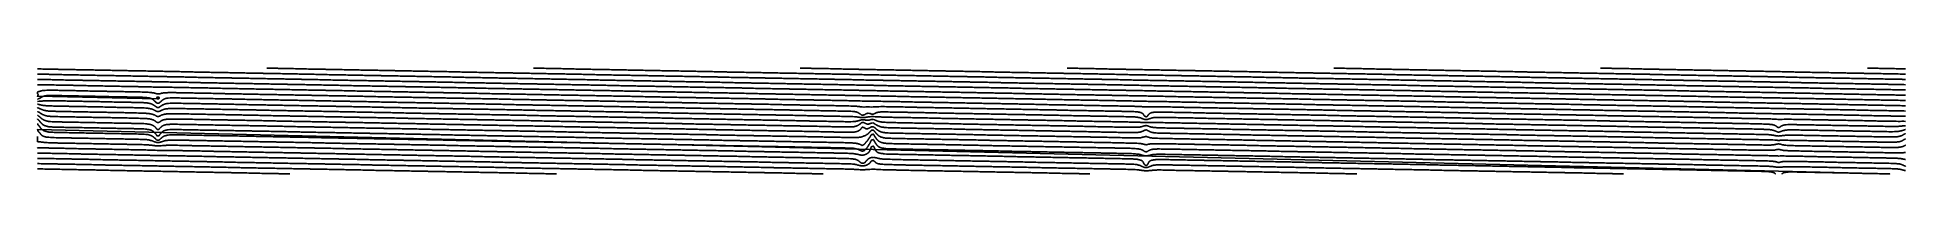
# Model space of a CAD drawing. Header units: metres. Extents: x 2418 to 4584, y 40 to 163.
import ezdxf

# ---------------------------------------------------------------- set-up
doc = ezdxf.new("R2010")
doc.units = ezdxf.units.M
for name, color, linetype in [('Contour_Level_1', 7, 'Continuous'), ('Contour_Level_10', 7, 'Continuous'), ('Contour_Level_11', 7, 'Continuous'), ('Contour_Level_12', 7, 'Continuous'), ('Contour_Level_13', 7, 'Continuous'), ('Contour_Level_14', 7, 'Continuous'), ('Contour_Level_15', 7, 'Continuous'), ('Contour_Level_16', 7, 'Continuous'), ('Contour_Level_17', 7, 'Continuous'), ('Contour_Level_18', 7, 'Continuous'), ('Contour_Level_19', 7, 'Continuous'), ('Contour_Level_2', 7, 'Continuous'), ('Contour_Level_20', 7, 'Continuous'), ('Contour_Level_21', 7, 'Continuous'), ('Contour_Level_22', 7, 'Continuous'), ('Contour_Level_23', 7, 'Continuous'), ('Contour_Level_24', 7, 'Continuous'), ('Contour_Level_25', 7, 'Continuous'), ('Contour_Level_26', 7, 'Continuous'), ('Contour_Level_27', 7, 'Continuous'), ('Contour_Level_3', 7, 'Continuous'), ('Contour_Level_4', 7, 'Continuous'), ('Contour_Level_5', 7, 'Continuous'), ('Contour_Level_6', 7, 'Continuous'), ('Contour_Level_7', 7, 'Continuous'), ('Contour_Level_8', 7, 'Continuous'), ('Contour_Level_9', 7, 'Continuous')]:
    doc.layers.add(name, color=color, linetype=linetype)

msp = doc.modelspace()

# ---------------------------------------------------------------- linework, layer by layer
at = {"layer": 'Contour_Level_1'}
msp.add_lwpolyline([(4584.2, 162.1), (4583.3, 162.1), (4582, 162.2), (4579.9, 162.2), (4577.7, 162.2), (4577.1, 162.3), (4575.5, 162.3), (4573.4, 162.3), (4571.2, 162.4), (4570.9, 162.4), (4569, 162.4), (4566.9, 162.5), (4564.7, 162.5), (4564.7, 162.5), (4562.5, 162.6), (4560.4, 162.6), (4558.5, 162.6), (4558.2, 162.6), (4556, 162.7), (4553.8, 162.7), (4552.2, 162.8), (4551.7, 162.8), (4549.5, 162.8), (4547.3, 162.9), (4546, 162.9), (4545.2, 162.9), (4543, 162.9), (4540.8, 163), (4539.8, 163)], dxfattribs=at)
at = {"layer": 'Contour_Level_10'}
msp.add_lwpolyline([(4584.2, 107), (4582, 107.1), (4581.2, 107.1), (4579.9, 107.1), (4577.7, 107.2), (4575.5, 107.2), (4574, 107.2), (4573.4, 107.2), (4571.2, 107.3), (4569, 107.3), (4567.2, 107.3), (4566.9, 107.4), (4564.7, 107.4), (4562.5, 107.4), (4560.8, 107.5), (4560.4, 107.5), (4558.2, 107.5), (4556, 107.6), (4554.6, 107.6), (4553.8, 107.6), (4551.7, 107.7), (4549.5, 107.7), (4548.4, 107.7), (4547.3, 107.7), (4545.2, 107.8), (4543, 107.8), (4542.1, 107.8), (4540.8, 107.9), (4538.7, 107.9), (4536.5, 108), (4535.9, 108), (4534.3, 108), (4532.2, 108), (4530, 108.1), (4529.7, 108.1), (4527.8, 108.1), (4525.7, 108.2), (4523.5, 108.2), (4523.5, 108.2), (4521.3, 108.3), (4519.2, 108.3), (4517.3, 108.3), (4517, 108.3), (4514.8, 108.4), (4512.7, 108.4), (4511, 108.5), (4510.5, 108.5), (4508.3, 108.5), (4506.1, 108.6), (4504.8, 108.6), (4504, 108.6), (4501.8, 108.6), (4499.6, 108.7), (4498.6, 108.7), (4497.5, 108.7), (4495.3, 108.8), (4493.1, 108.8), (4492.4, 108.8), (4491, 108.9), (4488.8, 108.9), (4486.6, 108.9), (4486.2, 108.9), (4484.5, 109), (4482.3, 109), (4480.1, 109.1), (4480, 109.1), (4478, 109.1), (4475.8, 109.2), (4473.7, 109.2), (4473.6, 109.2), (4471.5, 109.2), (4469.3, 109.3), (4467.5, 109.3), (4467.1, 109.3), (4465, 109.4), (4462.8, 109.4), (4461.3, 109.4), (4460.6, 109.5), (4458.5, 109.5), (4456.3, 109.5), (4454.9, 109.6), (4454.1, 109.6), (4451.9, 109.6), (4449.8, 109.7), (4447.9, 109.7), (4447.6, 109.7), (4445.4, 109.7), (4443.3, 109.8), (4441.1, 109.8), (4440, 109.8), (4438.9, 109.8), (4436.8, 109.9), (4434.6, 109.9), (4433.9, 109.9), (4432.4, 110), (4430.3, 110), (4428.8, 110.1), (4428.1, 110.1), (4425.9, 110.1), (4423.8, 110.2), (4423.5, 110.2), (4421.6, 110.2), (4419.4, 110.3), (4417.6, 110.3), (4417.3, 110.3), (4415.1, 110.4), (4412.9, 110.4), (4411.5, 110.4), (4410.8, 110.4), (4408.6, 110.5), (4406.4, 110.5), (4405.3, 110.5), (4404.3, 110.6), (4402.1, 110.6), (4399.9, 110.7), (4399.1, 110.7), (4397.7, 110.7), (4395.6, 110.7), (4393.4, 110.8), (4392.9, 110.8), (4391.2, 110.8), (4389.1, 110.9), (4386.9, 110.9), (4386.7, 110.9), (4384.7, 111), (4382.6, 111), (4380.5, 111), (4380.4, 111), (4378.2, 111.1), (4376.1, 111.1), (4374.2, 111.2), (4373.9, 111.2), (4371.7, 111.2), (4369.6, 111.3), (4368, 111.3), (4367.4, 111.3), (4365.2, 111.3), (4363.1, 111.4), (4361.8, 111.4), (4360.9, 111.4), (4358.7, 111.5), (4356.6, 111.5), (4355.6, 111.5), (4354.4, 111.6), (4352.2, 111.6), (4350, 111.6), (4349.4, 111.7), (4347.9, 111.7), (4345.7, 111.7), (4343.5, 111.8), (4343.2, 111.8), (4341.4, 111.8), (4339.2, 111.9), (4337, 111.9), (4336.9, 111.9), (4334.9, 111.9), (4332.7, 112), (4330.7, 112), (4330.5, 112), (4328.4, 112.1), (4326.2, 112.1), (4324.5, 112.2), (4324, 112.2), (4321.9, 112.2), (4319.7, 112.2), (4318.3, 112.3), (4317.5, 112.3), (4315.4, 112.3), (4313.2, 112.4), (4312.1, 112.4), (4311, 112.4), (4308.9, 112.5), (4306.7, 112.5), (4305.8, 112.5), (4304.5, 112.5), (4302.4, 112.6), (4300.2, 112.6), (4299.6, 112.6), (4298, 112.7), (4295.8, 112.7), (4293.7, 112.8), (4293.4, 112.8), (4291.5, 112.8), (4289.3, 112.8), (4287.2, 112.9), (4287.2, 112.9), (4285, 112.9), (4282.8, 113), (4281, 113), (4280.7, 113), (4278.5, 113.1), (4276.3, 113.1), (4274.8, 113.1), (4274.2, 113.1), (4272, 113.2), (4269.8, 113.2), (4268.5, 113.3), (4267.7, 113.3), (4265.5, 113.3), (4263.3, 113.4), (4262.3, 113.4), (4261.2, 113.4), (4259, 113.4), (4256.8, 113.5), (4256.1, 113.5), (4254.7, 113.5), (4252.5, 113.6), (4250.3, 113.6), (4249.9, 113.6), (4248.1, 113.7), (4246, 113.7), (4243.8, 113.7), (4243.7, 113.8), (4241.6, 113.8), (4239.5, 113.8), (4237.4, 113.9), (4237.3, 113.9), (4235.1, 113.9), (4233, 114), (4231.2, 114), (4230.8, 114), (4228.6, 114), (4226.5, 114.1), (4225, 114.1), (4224.3, 114.1), (4222.1, 114.2), (4220, 114.2), (4218.8, 114.2), (4217.8, 114.3), (4215.6, 114.3), (4213.5, 114.3), (4212.6, 114.4), (4211.3, 114.4), (4209.1, 114.4), (4207, 114.5), (4206.4, 114.5), (4204.8, 114.5), (4202.6, 114.6), (4200.5, 114.6), (4200.1, 114.6), (4198.3, 114.6), (4196.1, 114.7), (4193.9, 114.7), (4193.9, 114.7), (4191.8, 114.8), (4189.6, 114.8), (4187.7, 114.9), (4187.4, 114.9), (4185.3, 114.9), (4183.1, 114.9), (4181.5, 115), (4180.9, 115), (4178.8, 115), (4176.6, 115.1), (4175.3, 115.1), (4174.4, 115.1), (4172.3, 115.2), (4170.1, 115.2), (4169, 115.2), (4167.9, 115.2), (4165.8, 115.3), (4163.6, 115.3), (4162.8, 115.4), (4161.4, 115.4), (4159.3, 115.4), (4157.1, 115.5), (4156.6, 115.5), (4154.9, 115.5), (4152.8, 115.6), (4150.6, 115.6), (4150.4, 115.6), (4148.4, 115.6), (4146.3, 115.7), (4144.2, 115.7), (4144.1, 115.7), (4141.9, 115.8), (4139.7, 115.8), (4138, 115.8), (4137.6, 115.9), (4135.4, 115.9), (4133.2, 115.9), (4131.7, 116), (4131.1, 116), (4128.9, 116), (4126.7, 116.1), (4125.5, 116.1), (4124.6, 116.1), (4122.4, 116.2), (4120.2, 116.2), (4119.3, 116.2), (4118.1, 116.2), (4115.9, 116.3), (4113.7, 116.3), (4113.1, 116.3), (4111.6, 116.4), (4109.4, 116.4), (4107.2, 116.5), (4106.9, 116.5), (4105.1, 116.5), (4102.9, 116.5), (4100.7, 116.6), (4100.6, 116.6), (4098.6, 116.6), (4096.4, 116.7), (4094.4, 116.7), (4094.2, 116.7), (4092, 116.8), (4089.9, 116.8), (4088.2, 116.8), (4087.7, 116.8), (4085.5, 116.9), (4083.4, 116.9), (4082, 117), (4081.2, 117), (4079, 117), (4076.9, 117.1), (4075.8, 117.1), (4074.7, 117.1), (4072.5, 117.1), (4070.4, 117.2), (4069.6, 117.2), (4068.2, 117.2), (4066, 117.3), (4063.9, 117.3), (4063.3, 117.3), (4061.7, 117.4), (4059.5, 117.4), (4057.4, 117.4), (4057.1, 117.4), (4055.2, 117.5), (4053, 117.5), (4050.9, 117.6), (4050.9, 117.6), (4048.7, 117.6), (4046.5, 117.7), (4044.7, 117.7), (4044.4, 117.7), (4042.2, 117.7), (4040, 117.8), (4038.5, 117.8), (4037.8, 117.8), (4035.7, 117.9), (4033.5, 117.9), (4032.2, 117.9), (4031.3, 118), (4029.2, 118), (4027, 118), (4026, 118.1), (4024.8, 118.1), (4022.7, 118.1), (4020.5, 118.2), (4019.8, 118.2), (4018.3, 118.2), (4016.2, 118.3), (4014, 118.3), (4013.6, 118.3), (4011.8, 118.3), (4009.7, 118.4), (4007.5, 118.4), (4007.4, 118.4), (4005.3, 118.5), (4003.2, 118.5), (4001.2, 118.6), (4001, 118.6), (3998.8, 118.6), (3996.7, 118.6), (3994.9, 118.7), (3994.5, 118.7), (3992.3, 118.7), (3990.1, 118.8), (3988.7, 118.8), (3988, 118.8), (3985.8, 118.9), (3983.6, 118.9), (3982.5, 118.9), (3981.5, 118.9), (3979.3, 119), (3977.1, 119), (3976.3, 119), (3975, 119.1), (3972.8, 119.1), (3970.6, 119.2), (3970.1, 119.2), (3968.5, 119.2), (3966.3, 119.2), (3964.1, 119.3), (3963.8, 119.3), (3962, 119.3), (3959.8, 119.4), (3957.6, 119.4), (3957.6, 119.4), (3955.5, 119.5), (3953.3, 119.5), (3951.4, 119.5), (3951.1, 119.5), (3949, 119.6), (3946.8, 119.6), (3945.2, 119.7), (3944.6, 119.7), (3942.5, 119.7), (3940.3, 119.8), (3939, 119.8), (3938.1, 119.8), (3935.9, 119.8), (3933.8, 119.9), (3932.8, 119.9), (3931.6, 119.9), (3929.4, 120), (3927.3, 120), (3926.5, 120), (3925.1, 120.1), (3922.9, 120.1), (3920.8, 120.1), (3920.3, 120.2), (3918.6, 120.2), (3916.4, 120.2), (3914.3, 120.3), (3914.1, 120.3), (3912.1, 120.3), (3909.9, 120.4), (3907.9, 120.4), (3907.8, 120.4), (3905.6, 120.4), (3903.4, 120.5), (3901.7, 120.5), (3901.3, 120.5), (3899.1, 120.6), (3896.9, 120.6), (3895.4, 120.6), (3894.8, 120.7), (3892.6, 120.7), (3890.4, 120.7), (3889.2, 120.8), (3888.3, 120.8), (3886.1, 120.8), (3883.9, 120.9), (3883, 120.9), (3881.7, 120.9), (3879.6, 121), (3877.4, 121), (3876.8, 121), (3875.2, 121), (3873.1, 121.1), (3870.9, 121.1), (3870.6, 121.1), (3868.7, 121.2), (3866.6, 121.2), (3864.4, 121.3), (3864.3, 121.3), (3862.2, 121.3), (3860.1, 121.3), (3858.1, 121.4), (3857.9, 121.4), (3855.7, 121.4), (3853.6, 121.5), (3851.9, 121.5), (3851.4, 121.5), (3849.2, 121.6), (3847.1, 121.6), (3845.7, 121.6), (3844.9, 121.6), (3842.7, 121.7), (3840.6, 121.7), (3839.5, 121.8), (3838.4, 121.8), (3836.2, 121.8), (3834, 121.9), (3833.3, 121.9), (3831.9, 121.9), (3829.7, 121.9), (3827.5, 122), (3827, 122), (3825.4, 122), (3823.2, 122.1), (3821, 122.1), (3820.8, 122.1), (3818.9, 122.2), (3816.7, 122.2), (3814.6, 122.2), (3814.5, 122.2), (3812.4, 122.3), (3810.2, 122.3), (3808.4, 122.4), (3808, 122.4), (3805.9, 122.4), (3803.7, 122.5), (3802.2, 122.5), (3801.5, 122.5), (3799.4, 122.5), (3797.2, 122.6), (3795.9, 122.6), (3795, 122.6), (3792.9, 122.7), (3790.7, 122.7), (3789.7, 122.7), (3788.5, 122.8), (3786.4, 122.8), (3784.2, 122.8), (3783.5, 122.9), (3782, 122.9), (3779.8, 122.9), (3777.7, 123), (3777.3, 123), (3775.5, 123), (3773.3, 123.1), (3771.2, 123.1), (3771.1, 123.1), (3769, 123.1), (3766.8, 123.2), (3764.9, 123.2), (3764.7, 123.2), (3762.5, 123.3), (3760.3, 123.3), (3758.6, 123.4), (3758.2, 123.4), (3756, 123.4), (3753.8, 123.4), (3752.4, 123.5), (3751.7, 123.5), (3749.5, 123.5), (3747.3, 123.6), (3746.2, 123.6), (3745.2, 123.6), (3743, 123.7), (3740.8, 123.7), (3740, 123.7), (3738.7, 123.8), (3736.5, 123.8), (3734.3, 123.8), (3733.8, 123.8), (3732.1, 123.9), (3730, 123.9), (3727.8, 124), (3727.5, 124), (3725.6, 124), (3723.5, 124), (3721.3, 124.1), (3721.1, 124.1), (3719.1, 124.1), (3717, 124.2), (3714.8, 124.2), (3714.1, 124.2), (3712.6, 124.2), (3710.5, 124.3), (3708.3, 124.3), (3706.6, 124.3), (3706.1, 124.3), (3704, 124.4), (3701.8, 124.4), (3700.5, 124.5), (3699.6, 124.5), (3697.5, 124.5), (3695.3, 124.6), (3695.2, 124.6), (3693.1, 124.6), (3691, 124.7), (3689.7, 124.7), (3688.8, 124.7), (3686.6, 124.8), (3684.5, 124.8), (3683.9, 124.8), (3682.3, 124.9), (3680.1, 124.9), (3677.9, 125), (3677.8, 125), (3675.8, 125), (3673.6, 125), (3671.6, 125.1), (3671.4, 125.1), (3669.3, 125.1), (3667.1, 125.2), (3665.4, 125.2), (3664.9, 125.2), (3662.8, 125.3), (3660.6, 125.3), (3659.1, 125.3), (3658.4, 125.3), (3656.3, 125.4), (3654.1, 125.4), (3652.9, 125.4), (3651.9, 125.5), (3649.8, 125.5), (3647.6, 125.6), (3646.7, 125.6), (3645.4, 125.6), (3643.3, 125.6), (3641.1, 125.7), (3640.5, 125.7), (3638.9, 125.7), (3636.8, 125.8), (3634.6, 125.8), (3634.3, 125.8), (3632.4, 125.9), (3630.3, 125.9), (3628.1, 125.9), (3628.1, 125.9), (3625.9, 126), (3623.7, 126), (3621.8, 126.1), (3621.6, 126.1), (3619.4, 126.1), (3617.2, 126.2), (3615.6, 126.2), (3615.1, 126.2), (3612.9, 126.2), (3610.7, 126.3), (3609.4, 126.3), (3608.6, 126.3), (3606.4, 126.4), (3604.2, 126.4), (3603.2, 126.4), (3602.1, 126.5), (3599.9, 126.5), (3597.7, 126.5), (3597, 126.6), (3595.6, 126.6), (3593.4, 126.6), (3591.2, 126.7), (3590.7, 126.7), (3589.1, 126.7), (3586.9, 126.8), (3584.7, 126.8), (3584.5, 126.8), (3582.6, 126.8), (3580.4, 126.9), (3578.3, 126.9), (3578.2, 126.9), (3576, 127), (3573.9, 127), (3572.1, 127), (3571.7, 127.1), (3569.5, 127.1), (3567.4, 127.1), (3565.9, 127.2), (3565.2, 127.2), (3563, 127.2), (3560.9, 127.3), (3559.7, 127.3), (3558.7, 127.3), (3556.5, 127.4), (3554.4, 127.4), (3553.4, 127.4), (3552.2, 127.4), (3550, 127.5), (3547.9, 127.5), (3547.2, 127.5), (3545.7, 127.6), (3543.5, 127.6), (3541.4, 127.7), (3541, 127.7), (3539.2, 127.7), (3537, 127.7), (3534.9, 127.8), (3534.8, 127.8), (3532.7, 127.8), (3530.5, 127.9), (3528.6, 127.9), (3528.4, 127.9), (3526.2, 128), (3524, 128), (3522.3, 128), (3521.8, 128), (3519.7, 128.1), (3517.5, 128.1), (3516.1, 128.2), (3515.3, 128.2), (3513.2, 128.2), (3511, 128.3), (3509.9, 128.3), (3508.8, 128.3), (3506.7, 128.3), (3504.5, 128.4), (3503.7, 128.4), (3502.3, 128.4), (3500.2, 128.5), (3498, 128.5), (3497.5, 128.5), (3495.8, 128.6), (3493.7, 128.6), (3491.5, 128.6), (3491.3, 128.6), (3489.3, 128.7), (3487.2, 128.7), (3485, 128.8), (3485, 128.8), (3482.8, 128.8), (3480.7, 128.9), (3478.8, 128.9), (3478.5, 128.9), (3476.3, 128.9), (3474.1, 129), (3472.6, 129), (3472, 129), (3469.8, 129.1), (3467.6, 129.1), (3466.4, 129.1), (3465.5, 129.2), (3463.3, 129.2), (3461.1, 129.2), (3460.2, 129.3), (3459, 129.3), (3456.8, 129.3), (3454.6, 129.4), (3453.9, 129.4), (3452.5, 129.4), (3450.3, 129.5), (3448.1, 129.5), (3447.7, 129.5), (3446, 129.5), (3443.8, 129.6), (3441.6, 129.6), (3441.5, 129.6), (3439.5, 129.7), (3437.3, 129.7), (3435.3, 129.8), (3435.1, 129.8), (3433, 129.8), (3430.8, 129.8), (3429.1, 129.9), (3428.6, 129.9), (3426.5, 129.9), (3424.3, 130), (3422.9, 130), (3422.1, 130), (3419.9, 130.1), (3417.8, 130.1), (3416.6, 130.1), (3415.6, 130.1), (3413.4, 130.2), (3411.3, 130.2), (3410.4, 130.2), (3409.1, 130.3), (3406.9, 130.3), (3404.8, 130.4), (3404.1, 130.4), (3402.6, 130.4), (3400.4, 130.4), (3398.3, 130.5), (3397.7, 130.5), (3396.1, 130.5), (3393.9, 130.6), (3391.8, 130.6), (3391.2, 130.6), (3389.6, 130.6), (3387.4, 130.7), (3385.3, 130.7), (3384.6, 130.7), (3383.1, 130.8), (3380.9, 130.8), (3378.8, 130.9), (3378.3, 130.9), (3376.6, 130.9), (3374.4, 130.9), (3372.3, 131), (3372.2, 131), (3370.1, 131), (3367.9, 131.1), (3366.5, 131.1), (3365.7, 131.1), (3363.6, 131.2), (3361.4, 131.2), (3360.5, 131.2), (3359.2, 131.3), (3357.1, 131.3), (3354.9, 131.3), (3354.4, 131.4), (3352.7, 131.4), (3350.6, 131.4), (3348.4, 131.5), (3348.2, 131.5), (3346.2, 131.5), (3344.1, 131.6), (3342, 131.6), (3341.9, 131.6), (3339.7, 131.6), (3337.6, 131.7), (3335.8, 131.7), (3335.4, 131.7), (3333.2, 131.8), (3331.1, 131.8), (3329.6, 131.8), (3328.9, 131.9), (3326.7, 131.9), (3324.6, 131.9), (3323.4, 132), (3322.4, 132), (3320.2, 132), (3318, 132.1), (3317.1, 132.1), (3315.9, 132.1), (3313.7, 132.2), (3311.5, 132.2), (3310.9, 132.2), (3309.4, 132.2), (3307.2, 132.3), (3305, 132.3), (3304.7, 132.3), (3302.9, 132.4), (3300.7, 132.4), (3298.5, 132.5), (3298.5, 132.5), (3296.4, 132.5), (3294.2, 132.6), (3292.3, 132.6), (3292, 132.6), (3289.9, 132.6), (3287.7, 132.7), (3286.1, 132.7), (3285.5, 132.7), (3283.4, 132.8), (3281.2, 132.8), (3279.8, 132.8), (3279, 132.9), (3276.9, 132.9), (3274.7, 132.9), (3273.6, 133), (3272.5, 133), (3270.4, 133), (3268.2, 133.1), (3267.4, 133.1), (3266, 133.1), (3263.8, 133.2), (3261.7, 133.2), (3261.2, 133.2), (3259.5, 133.2), (3257.3, 133.3), (3255.2, 133.3), (3255, 133.3), (3253, 133.4), (3250.8, 133.4), (3248.7, 133.4), (3248.7, 133.5), (3246.5, 133.5), (3244.3, 133.5), (3242.5, 133.6), (3242.2, 133.6), (3240, 133.6), (3237.8, 133.7), (3236.3, 133.7), (3235.7, 133.7), (3233.5, 133.8), (3231.3, 133.8), (3230.1, 133.8), (3229.2, 133.8), (3227, 133.9), (3224.8, 133.9), (3223.9, 133.9), (3222.7, 134), (3220.5, 134), (3218.3, 134.1), (3217.7, 134.1), (3216.1, 134.1), (3214, 134.1), (3211.8, 134.2), (3211.4, 134.2), (3209.6, 134.2), (3207.5, 134.3), (3205.3, 134.3), (3205.2, 134.3), (3203.1, 134.4), (3201, 134.4), (3199, 134.4), (3198.8, 134.4), (3196.6, 134.5), (3194.5, 134.5), (3192.8, 134.6), (3192.3, 134.6), (3190.1, 134.6), (3188, 134.7), (3186.6, 134.7), (3185.8, 134.7), (3183.6, 134.7), (3181.5, 134.8), (3180.3, 134.8), (3179.3, 134.8), (3177.1, 134.9), (3175, 134.9), (3174.1, 134.9), (3172.8, 135), (3170.6, 135), (3168.5, 135), (3167.9, 135.1), (3166.3, 135.1), (3164.1, 135.1), (3161.9, 135.2), (3161.7, 135.2), (3159.8, 135.2), (3157.6, 135.3), (3155.5, 135.3), (3155.4, 135.3), (3153.3, 135.3), (3151.1, 135.4), (3149.2, 135.4), (3148.9, 135.4), (3146.8, 135.5), (3144.6, 135.5), (3143, 135.5), (3142.4, 135.6), (3140.3, 135.6), (3138.1, 135.6), (3136.8, 135.7), (3135.9, 135.7), (3133.8, 135.7), (3131.6, 135.8), (3130.6, 135.8), (3129.4, 135.8), (3127.3, 135.9), (3125.1, 135.9), (3124.4, 135.9), (3122.9, 135.9), (3120.8, 136), (3118.6, 136), (3118.2, 136), (3116.4, 136.1), (3114.2, 136.1), (3112.1, 136.2), (3111.9, 136.2), (3109.9, 136.2), (3107.7, 136.2), (3105.7, 136.3), (3105.6, 136.3), (3103.4, 136.3), (3101.2, 136.4), (3099.5, 136.4), (3099.1, 136.4), (3096.9, 136.5), (3094.7, 136.5), (3093.3, 136.5), (3092.6, 136.5), (3090.4, 136.6), (3088.2, 136.6), (3087.1, 136.7), (3086.1, 136.7), (3083.9, 136.7), (3081.7, 136.8), (3080.8, 136.8), (3079.6, 136.8), (3077.4, 136.8), (3075.2, 136.9), (3074.6, 136.9), (3073.1, 136.9), (3070.9, 137), (3068.7, 137), (3068.4, 137), (3066.6, 137.1), (3064.4, 137.1), (3062.2, 137.1), (3062.2, 137.1), (3060, 137.2), (3057.9, 137.2), (3056, 137.3), (3055.7, 137.3), (3053.5, 137.3), (3051.4, 137.4), (3049.8, 137.4), (3049.2, 137.4), (3047, 137.4), (3044.9, 137.5), (3043.5, 137.5), (3042.7, 137.5), (3040.5, 137.6), (3038.4, 137.6), (3037.3, 137.6), (3036.2, 137.7), (3034, 137.7), (3031.9, 137.7), (3031.1, 137.8), (3029.7, 137.8), (3027.5, 137.8), (3025.4, 137.9), (3024.9, 137.9), (3023.2, 137.9), (3021, 138), (3018.9, 138), (3018.7, 138), (3016.7, 138), (3014.5, 138.1), (3012.4, 138.1), (3012.4, 138.1), (3010.2, 138.2), (3008, 138.2), (3006.2, 138.3), (3005.8, 138.3), (3003.7, 138.3), (3001.5, 138.3), (3000, 138.4), (2999.3, 138.4), (2997.2, 138.4), (2995, 138.5), (2993.8, 138.5), (2992.8, 138.5), (2990.7, 138.6), (2988.5, 138.6), (2987.6, 138.6), (2986.3, 138.6), (2984.2, 138.7), (2982, 138.7), (2981.4, 138.7), (2979.8, 138.8), (2977.7, 138.8), (2975.5, 138.9), (2975.1, 138.9), (2973.3, 138.9), (2971.2, 138.9), (2969, 139), (2968.9, 139), (2966.8, 139), (2964.7, 139.1), (2962.7, 139.1), (2962.5, 139.1), (2960.3, 139.2), (2958.1, 139.2), (2956.5, 139.2), (2956, 139.2), (2953.8, 139.3), (2951.6, 139.3), (2950.3, 139.4), (2949.5, 139.4), (2947.3, 139.4), (2945.1, 139.5), (2944, 139.5), (2943, 139.5), (2940.8, 139.5), (2938.6, 139.6), (2937.8, 139.6), (2936.5, 139.6), (2934.3, 139.7), (2932.1, 139.7), (2931.6, 139.7), (2930, 139.8), (2927.8, 139.8), (2925.6, 139.8), (2925.4, 139.9), (2923.5, 139.9), (2921.3, 139.9), (2919.2, 140), (2919.1, 140), (2917, 140), (2914.8, 140.1), (2913, 140.1), (2912.6, 140.1), (2910.5, 140.1), (2908.3, 140.2), (2906.7, 140.2), (2906.1, 140.2), (2903.9, 140.3), (2901.8, 140.3), (2900.5, 140.3), (2899.6, 140.4), (2897.4, 140.4), (2895.3, 140.4), (2894.3, 140.5), (2893.1, 140.5), (2890.9, 140.5), (2888.8, 140.6), (2888.1, 140.6), (2886.6, 140.6), (2884.4, 140.7), (2882.3, 140.7), (2881.9, 140.7), (2880.1, 140.7), (2877.9, 140.8), (2875.8, 140.8), (2875.6, 140.8), (2873.6, 140.9), (2871.4, 140.9), (2869.4, 141), (2869.3, 141), (2867.1, 141), (2864.9, 141.1), (2863.2, 141.1), (2862.8, 141.1), (2860.6, 141.1), (2858.4, 141.2), (2857, 141.2), (2856.2, 141.2), (2854.1, 141.3), (2851.9, 141.3), (2850.8, 141.3), (2849.7, 141.4), (2847.6, 141.4), (2845.4, 141.4), (2844.6, 141.5), (2843.2, 141.5), (2841.1, 141.5), (2838.9, 141.6), (2838.3, 141.6), (2836.7, 141.6), (2834.6, 141.7), (2832.4, 141.7), (2832.1, 141.7), (2830.2, 141.7), (2828.1, 141.8), (2825.9, 141.8), (2825.9, 141.8), (2823.7, 141.9), (2821.6, 141.9), (2819.7, 141.9), (2819.4, 142), (2817.2, 142), (2815.1, 142), (2813.5, 142.1), (2812.9, 142.1), (2810.7, 142.1), (2808.6, 142.2), (2807.2, 142.2), (2806.4, 142.2), (2804.2, 142.3), (2802, 142.3), (2801, 142.3), (2799.9, 142.3), (2797.7, 142.4), (2795.5, 142.4), (2794.8, 142.4), (2793.4, 142.5), (2791.2, 142.5), (2789, 142.6), (2788.6, 142.6), (2786.9, 142.6), (2784.7, 142.6), (2782.5, 142.7), (2782.4, 142.7), (2780.4, 142.7), (2778.2, 142.8), (2776.2, 142.8), (2776, 142.8), (2773.9, 142.9), (2771.7, 142.9), (2769.9, 142.9), (2769.5, 142.9), (2767.4, 143), (2765.2, 143), (2763.7, 143.1), (2763, 143.1), (2760.9, 143.1), (2758.7, 143.2), (2757.5, 143.2), (2756.5, 143.2), (2754.4, 143.2), (2752.2, 143.3), (2751.3, 143.3), (2750, 143.3), (2747.8, 143.4), (2745.7, 143.4), (2745.1, 143.4), (2743.5, 143.5), (2741.3, 143.5), (2739.2, 143.5), (2738.8, 143.5), (2737, 143.6), (2734.8, 143.6), (2732.7, 143.7), (2732.6, 143.7), (2730.5, 143.7), (2728.3, 143.8), (2726.4, 143.8), (2726.2, 143.8), (2724, 143.8), (2721.8, 143.9), (2720.2, 143.9), (2719.7, 143.9), (2717.5, 144), (2715.3, 144), (2714, 144), (2713.2, 144.1), (2711, 144.1), (2708.8, 144.1), (2707.8, 144.2), (2706.7, 144.2), (2704.5, 144.2), (2702.3, 144.3), (2701.5, 144.3), (2700.1, 144.3), (2698, 144.4), (2695.8, 144.4), (2695.3, 144.4), (2693.6, 144.4), (2691.5, 144.5), (2689.3, 144.5), (2689.1, 144.5), (2687.1, 144.6), (2685, 144.6), (2682.9, 144.7), (2682.8, 144.7), (2680.6, 144.7), (2678.5, 144.7), (2676.7, 144.8), (2676.3, 144.8), (2674.1, 144.8), (2672, 144.9), (2670.4, 144.9), (2669.8, 144.9), (2667.6, 145), (2665.5, 145), (2664.2, 145), (2663.3, 145), (2661.1, 145.1), (2659, 145.1), (2658, 145.1), (2656.8, 145.2), (2654.6, 145.2), (2652.5, 145.3), (2651.8, 145.3), (2650.3, 145.3), (2648.1, 145.3), (2645.9, 145.4), (2645.6, 145.4), (2643.8, 145.4), (2641.6, 145.5), (2639.4, 145.5), (2639.4, 145.5), (2637.3, 145.6), (2635.1, 145.6), (2633.1, 145.6), (2632.9, 145.6), (2630.8, 145.7), (2628.6, 145.7), (2626.9, 145.8), (2626.4, 145.8), (2624.3, 145.8), (2622.1, 145.9), (2620.7, 145.9), (2619.9, 145.9), (2617.8, 145.9), (2615.6, 146), (2614.5, 146), (2613.4, 146), (2611.3, 146.1), (2609.1, 146.1), (2608.3, 146.1), (2606.9, 146.2), (2604.8, 146.2), (2602.6, 146.2), (2602, 146.3), (2600.4, 146.3), (2598.2, 146.3), (2596.1, 146.4), (2595.8, 146.4), (2593.9, 146.4), (2591.7, 146.5), (2589.6, 146.5), (2589.6, 146.5), (2587.4, 146.5), (2585.2, 146.6), (2583.4, 146.6), (2583.1, 146.6), (2580.9, 146.7), (2578.7, 146.7), (2577, 146.7), (2576.6, 146.8), (2574.4, 146.8), (2572.2, 146.8), (2570.5, 146.9), (2570.1, 146.9), (2567.9, 146.9), (2565.7, 147), (2563.8, 147), (2563.6, 147), (2561.4, 147), (2559.2, 147.1), (2557.3, 147.1), (2557.1, 147.1), (2554.9, 147.2), (2552.7, 147.2), (2551.5, 147.2), (2550.6, 147.3), (2548.4, 147.3), (2546.2, 147.4), (2545.7, 147.4), (2544, 147.4), (2541.9, 147.4), (2539.7, 147.5), (2539.7, 147.5), (2537.5, 147.5), (2535.4, 147.6), (2533.6, 147.6), (2533.2, 147.6), (2531, 147.7), (2528.9, 147.7), (2527.4, 147.7), (2526.7, 147.7), (2524.5, 147.8), (2522.4, 147.8), (2521.2, 147.9), (2520.2, 147.9), (2518, 147.9), (2515.9, 148), (2515, 148), (2513.7, 148), (2511.5, 148), (2509.4, 148.1), (2508.8, 148.1), (2507.2, 148.1), (2505, 148.2), (2502.9, 148.2), (2502.6, 148.2), (2500.7, 148.3), (2498.5, 148.3), (2496.4, 148.3), (2496.3, 148.3), (2494.2, 148.4), (2492, 148.4), (2490.1, 148.5), (2489.8, 148.5), (2487.7, 148.5), (2485.5, 148.6), (2483.9, 148.6), (2483.3, 148.6), (2481.2, 148.6), (2479, 148.7), (2477.7, 148.7), (2476.8, 148.7), (2474.7, 148.8), (2472.5, 148.8), (2471.5, 148.8), (2470.3, 148.9), (2468.2, 148.9), (2466, 148.9), (2465.2, 149), (2463.8, 149), (2461.7, 149), (2459.5, 149.1), (2459, 149.1), (2457.3, 149.1), (2455.2, 149.2), (2453, 149.2), (2452.8, 149.2), (2450.8, 149.2), (2448.7, 149.3), (2446.6, 149.3), (2446.5, 149.3), (2444.3, 149.4), (2442.1, 149.4), (2440.3, 149.5), (2440, 149.5), (2437.8, 149.5), (2435.6, 149.5), (2433.9, 149.6), (2433.5, 149.6), (2431.3, 149.6), (2429.1, 149.7), (2427.2, 149.7), (2427, 149.7), (2424.8, 149.7), (2422.6, 149.8), (2420.5, 149.8), (2420.4, 149.8), (2418.3, 149.9)], dxfattribs=at)
at = {"layer": 'Contour_Level_11'}
msp.add_lwpolyline([(4584.2, 101.1), (4582, 101.2), (4579.9, 101.2), (4577.7, 101.1), (4575.5, 101.1), (4573.4, 101.2), (4571.2, 101.2), (4569.9, 101.2), (4569, 101.2), (4566.9, 101.2), (4564.7, 101.3), (4562.6, 101.3), (4562.5, 101.3), (4560.4, 101.4), (4558.2, 101.4), (4556.2, 101.4), (4556, 101.4), (4553.8, 101.5), (4551.7, 101.5), (4550, 101.6), (4549.5, 101.6), (4547.3, 101.6), (4545.2, 101.7), (4543.8, 101.7), (4543, 101.7), (4540.8, 101.7), (4538.7, 101.8), (4537.6, 101.8), (4536.5, 101.8), (4534.3, 101.9), (4532.2, 101.9), (4531.3, 101.9), (4530, 102), (4527.8, 102), (4525.7, 102), (4525.1, 102.1), (4523.5, 102.1), (4521.3, 102.1), (4519.2, 102.2), (4518.9, 102.2), (4517, 102.2), (4514.8, 102.3), (4512.7, 102.3), (4512.7, 102.3), (4510.5, 102.3), (4508.3, 102.4), (4506.5, 102.4), (4506.1, 102.4), (4504, 102.5), (4501.8, 102.5), (4500.3, 102.5), (4499.6, 102.6), (4497.5, 102.6), (4495.3, 102.6), (4494, 102.7), (4493.1, 102.7), (4491, 102.7), (4488.8, 102.8), (4487.8, 102.8), (4486.6, 102.8), (4484.5, 102.9), (4482.3, 102.9), (4481.6, 102.9), (4480.1, 102.9), (4478, 103), (4475.8, 103), (4475.4, 103), (4473.6, 103.1), (4471.5, 103.1), (4469.3, 103.2), (4469.2, 103.2), (4467.1, 103.2), (4465, 103.2), (4462.9, 103.3), (4462.8, 103.3), (4460.6, 103.3), (4458.5, 103.4), (4456.3, 103.4), (4456.3, 103.4), (4454.1, 103.4), (4451.9, 103.5), (4449.8, 103.5), (4447.6, 103.5), (4445.4, 103.5), (4443.3, 103.5), (4441.2, 103.4), (4441.1, 103.4), (4438.9, 103.4), (4436.8, 103.4), (4435.9, 103.4), (4434.6, 103.5), (4433.6, 103.5), (4432.4, 103.6), (4431.7, 103.7), (4430.3, 103.7), (4429.6, 103.8), (4428.1, 103.9), (4427, 103.9), (4425.9, 103.9), (4423.8, 104), (4423.6, 104), (4421.6, 104.1), (4419.4, 104.1), (4418.8, 104.1), (4417.3, 104.2), (4415.1, 104.2), (4413.1, 104.3), (4412.9, 104.3), (4410.8, 104.3), (4408.6, 104.4), (4407, 104.4), (4406.4, 104.4), (4404.3, 104.4), (4402.1, 104.5), (4400.8, 104.5), (4399.9, 104.5), (4397.7, 104.6), (4395.6, 104.6), (4394.5, 104.6), (4393.4, 104.7), (4391.2, 104.7), (4389.1, 104.7), (4388.3, 104.8), (4386.9, 104.8), (4384.7, 104.8), (4382.6, 104.9), (4382.1, 104.9), (4380.4, 104.9), (4378.2, 105), (4376.1, 105), (4375.9, 105), (4373.9, 105), (4371.7, 105.1), (4369.7, 105.1), (4369.6, 105.1), (4367.4, 105.2), (4365.2, 105.2), (4363.5, 105.3), (4363.1, 105.3), (4360.9, 105.3), (4358.7, 105.3), (4357.2, 105.4), (4356.6, 105.4), (4354.4, 105.4), (4352.2, 105.5), (4351, 105.5), (4350, 105.5), (4347.9, 105.6), (4345.7, 105.6), (4344.8, 105.6), (4343.5, 105.6), (4341.4, 105.7), (4339.2, 105.7), (4338.6, 105.7), (4337, 105.8), (4334.9, 105.8), (4332.7, 105.9), (4332.4, 105.9), (4330.5, 105.9), (4328.4, 105.9), (4326.2, 106), (4326.1, 106), (4324, 106), (4321.9, 106.1), (4319.9, 106.1), (4319.7, 106.1), (4317.5, 106.2), (4315.4, 106.2), (4313.7, 106.2), (4313.2, 106.3), (4311, 106.3), (4308.9, 106.3), (4307.5, 106.4), (4306.7, 106.4), (4304.5, 106.4), (4302.4, 106.5), (4301.3, 106.5), (4300.2, 106.5), (4298, 106.6), (4295.8, 106.6), (4295.1, 106.6), (4293.7, 106.6), (4291.5, 106.7), (4289.3, 106.7), (4288.8, 106.7), (4287.2, 106.8), (4285, 106.8), (4282.8, 106.9), (4282.6, 106.9), (4280.7, 106.9), (4278.5, 106.9), (4276.4, 107), (4276.3, 107), (4274.2, 107), (4272, 107.1), (4270.2, 107.1), (4269.8, 107.1), (4267.7, 107.2), (4265.5, 107.2), (4264, 107.2), (4263.3, 107.2), (4261.2, 107.3), (4259, 107.3), (4257.7, 107.3), (4256.8, 107.4), (4254.7, 107.4), (4252.5, 107.5), (4251.5, 107.5), (4250.3, 107.5), (4248.1, 107.5), (4246, 107.6), (4245.3, 107.6), (4243.8, 107.6), (4241.6, 107.7), (4239.5, 107.7), (4239.1, 107.7), (4237.3, 107.8), (4235.1, 107.8), (4233, 107.8), (4232.9, 107.8), (4230.8, 107.9), (4228.6, 107.9), (4226.7, 108), (4226.5, 108), (4224.3, 108), (4222.1, 108.1), (4220.4, 108.1), (4220, 108.1), (4217.8, 108.1), (4215.6, 108.2), (4214.2, 108.2), (4213.5, 108.2), (4211.3, 108.3), (4209.1, 108.3), (4208, 108.3), (4207, 108.4), (4204.8, 108.4), (4202.6, 108.4), (4201.8, 108.5), (4200.5, 108.5), (4198.3, 108.5), (4196.1, 108.6), (4195.6, 108.6), (4193.9, 108.6), (4191.8, 108.7), (4189.6, 108.7), (4189.3, 108.7), (4187.4, 108.7), (4185.3, 108.8), (4183.1, 108.8), (4183.1, 108.8), (4180.9, 108.9), (4178.8, 108.9), (4176.9, 108.9), (4176.6, 109), (4174.4, 109), (4172.3, 109), (4170.7, 109.1), (4170.1, 109.1), (4167.9, 109.1), (4165.8, 109.2), (4164.5, 109.2), (4163.6, 109.2), (4161.4, 109.3), (4159.3, 109.3), (4158.2, 109.3), (4157.1, 109.3), (4154.9, 109.4), (4152.8, 109.4), (4152, 109.4), (4150.6, 109.5), (4148.4, 109.5), (4146.3, 109.6), (4145.8, 109.6), (4144.1, 109.6), (4141.9, 109.6), (4139.7, 109.7), (4139.6, 109.7), (4137.6, 109.7), (4135.4, 109.8), (4133.4, 109.8), (4133.2, 109.8), (4131.1, 109.9), (4128.9, 109.9), (4127.2, 109.9), (4126.7, 109.9), (4124.6, 110), (4122.4, 110), (4120.9, 110.1), (4120.2, 110.1), (4118.1, 110.1), (4115.9, 110.2), (4114.7, 110.2), (4113.7, 110.2), (4111.6, 110.2), (4109.4, 110.3), (4108.5, 110.3), (4107.2, 110.3), (4105.1, 110.4), (4102.9, 110.4), (4102.3, 110.4), (4100.7, 110.5), (4098.6, 110.5), (4096.4, 110.5), (4096.1, 110.5), (4094.2, 110.6), (4092, 110.6), (4089.9, 110.7), (4089.8, 110.7), (4087.7, 110.7), (4085.5, 110.8), (4083.6, 110.8), (4083.4, 110.8), (4081.2, 110.8), (4079, 110.9), (4077.4, 110.9), (4076.9, 110.9), (4074.7, 111), (4072.5, 111), (4071.2, 111), (4070.4, 111.1), (4068.2, 111.1), (4066, 111.1), (4065, 111.2), (4063.9, 111.2), (4061.7, 111.2), (4059.5, 111.3), (4058.8, 111.3), (4057.4, 111.3), (4055.2, 111.4), (4053, 111.4), (4052.5, 111.4), (4050.9, 111.4), (4048.7, 111.5), (4046.5, 111.5), (4046.3, 111.5), (4044.4, 111.6), (4042.2, 111.6), (4040.1, 111.7), (4040, 111.7), (4037.8, 111.7), (4035.7, 111.7), (4033.9, 111.8), (4033.5, 111.8), (4031.3, 111.8), (4029.2, 111.9), (4027.7, 111.9), (4027, 111.9), (4024.8, 112), (4022.7, 112), (4021.4, 112), (4020.5, 112), (4018.3, 112.1), (4016.2, 112.1), (4015.2, 112.2), (4014, 112.2), (4011.8, 112.2), (4009.7, 112.3), (4009, 112.3), (4007.5, 112.3), (4005.3, 112.3), (4003.2, 112.4), (4002.8, 112.4), (4001, 112.4), (3998.8, 112.5), (3996.7, 112.5), (3996.6, 112.5), (3994.5, 112.6), (3992.3, 112.6), (3990.4, 112.6), (3990.1, 112.6), (3988, 112.7), (3985.8, 112.7), (3984.1, 112.8), (3983.6, 112.8), (3981.5, 112.8), (3979.3, 112.9), (3977.9, 112.9), (3977.1, 112.9), (3975, 112.9), (3972.8, 113), (3971.7, 113), (3970.6, 113), (3968.5, 113.1), (3966.3, 113.1), (3965.5, 113.1), (3964.1, 113.2), (3962, 113.2), (3959.8, 113.2), (3959.3, 113.3), (3957.6, 113.3), (3955.5, 113.3), (3953.3, 113.4), (3953, 113.4), (3951.1, 113.4), (3949, 113.5), (3946.8, 113.5), (3946.8, 113.5), (3944.6, 113.5), (3942.5, 113.6), (3940.6, 113.6), (3940.3, 113.6), (3938.1, 113.7), (3935.9, 113.7), (3934.4, 113.8), (3933.8, 113.8), (3931.6, 113.8), (3929.4, 113.8), (3928.2, 113.9), (3927.3, 113.9), (3925.1, 113.9), (3922.9, 114), (3922, 114), (3920.8, 114), (3918.6, 114.1), (3916.4, 114.1), (3915.7, 114.1), (3914.3, 114.1), (3912.1, 114.2), (3909.9, 114.2), (3909.5, 114.2), (3907.8, 114.3), (3905.6, 114.3), (3903.4, 114.4), (3903.3, 114.4), (3901.3, 114.4), (3899.1, 114.4), (3897.1, 114.5), (3896.9, 114.5), (3894.8, 114.5), (3892.6, 114.6), (3890.9, 114.6), (3890.4, 114.6), (3888.3, 114.7), (3886.1, 114.7), (3884.6, 114.7), (3883.9, 114.8), (3881.7, 114.8), (3879.6, 114.8), (3878.4, 114.9), (3877.4, 114.9), (3875.2, 114.9), (3873.1, 115), (3872.2, 115), (3870.9, 115), (3868.7, 115.1), (3866.6, 115.1), (3866, 115.1), (3864.4, 115.1), (3862.2, 115.2), (3860.1, 115.2), (3859.8, 115.2), (3857.9, 115.3), (3855.7, 115.3), (3853.6, 115.4), (3853.6, 115.4), (3851.4, 115.4), (3849.2, 115.4), (3847.3, 115.5), (3847.1, 115.5), (3844.9, 115.5), (3842.7, 115.6), (3841.1, 115.6), (3840.6, 115.6), (3838.4, 115.7), (3836.2, 115.7), (3834.9, 115.7), (3834, 115.7), (3831.9, 115.8), (3829.7, 115.8), (3828.7, 115.8), (3827.5, 115.9), (3825.4, 115.9), (3823.2, 116), (3822.5, 116), (3821, 116), (3818.9, 116), (3816.7, 116.1), (3816.2, 116.1), (3814.5, 116.1), (3812.4, 116.2), (3810.2, 116.2), (3810, 116.2), (3808, 116.3), (3805.9, 116.3), (3803.8, 116.3), (3803.7, 116.3), (3801.5, 116.4), (3799.4, 116.4), (3797.6, 116.5), (3797.2, 116.5), (3795, 116.5), (3792.9, 116.6), (3791.4, 116.6), (3790.7, 116.6), (3788.5, 116.6), (3786.4, 116.7), (3785.2, 116.7), (3784.2, 116.7), (3782, 116.8), (3779.8, 116.8), (3778.9, 116.8), (3777.7, 116.9), (3775.5, 116.9), (3773.3, 116.9), (3772.7, 117), (3771.2, 117), (3769, 117), (3766.8, 117.1), (3766.5, 117.1), (3764.7, 117.1), (3762.5, 117.2), (3760.3, 117.2), (3760.3, 117.2), (3758.2, 117.2), (3756, 117.3), (3754.1, 117.3), (3753.8, 117.3), (3751.7, 117.4), (3749.5, 117.4), (3747.8, 117.4), (3747.3, 117.5), (3745.2, 117.5), (3743, 117.5), (3741.6, 117.6), (3740.8, 117.6), (3738.7, 117.6), (3736.5, 117.7), (3735.4, 117.7), (3734.3, 117.7), (3732.1, 117.8), (3730, 117.8), (3729.1, 117.8), (3727.8, 117.8), (3725.6, 117.9), (3723.5, 117.9), (3722.4, 117.9), (3721.3, 118), (3719.1, 118), (3717, 118), (3714.8, 118), (3712.6, 118), (3710.5, 118), (3708.3, 118), (3706.1, 117.9), (3704, 117.9), (3701.8, 118), (3700.8, 118.1), (3699.6, 118.1), (3698.5, 118.2), (3697.5, 118.2), (3696.2, 118.3), (3695.3, 118.4), (3693.5, 118.4), (3693.1, 118.4), (3691, 118.5), (3689.9, 118.6), (3688.8, 118.6), (3686.6, 118.6), (3685.1, 118.7), (3684.5, 118.7), (3682.3, 118.7), (3680.1, 118.8), (3679.3, 118.8), (3677.9, 118.8), (3675.8, 118.9), (3673.6, 118.9), (3673.2, 118.9), (3671.4, 119), (3669.3, 119), (3667.1, 119), (3667, 119), (3664.9, 119.1), (3662.8, 119.1), (3660.8, 119.2), (3660.6, 119.2), (3658.4, 119.2), (3656.3, 119.3), (3654.6, 119.3), (3654.1, 119.3), (3651.9, 119.3), (3649.8, 119.4), (3648.4, 119.4), (3647.6, 119.4), (3645.4, 119.5), (3643.3, 119.5), (3642.1, 119.5), (3641.1, 119.6), (3638.9, 119.6), (3636.8, 119.6), (3635.9, 119.7), (3634.6, 119.7), (3632.4, 119.7), (3630.3, 119.8), (3629.7, 119.8), (3628.1, 119.8), (3625.9, 119.9), (3623.7, 119.9), (3623.5, 119.9), (3621.6, 119.9), (3619.4, 120), (3617.3, 120), (3617.2, 120), (3615.1, 120.1), (3612.9, 120.1), (3611, 120.2), (3610.7, 120.2), (3608.6, 120.2), (3606.4, 120.2), (3604.8, 120.3), (3604.2, 120.3), (3602.1, 120.3), (3599.9, 120.4), (3598.6, 120.4), (3597.7, 120.4), (3595.6, 120.5), (3593.4, 120.5), (3592.4, 120.5), (3591.2, 120.5), (3589.1, 120.6), (3586.9, 120.6), (3586.2, 120.6), (3584.7, 120.7), (3582.6, 120.7), (3580.4, 120.8), (3580, 120.8), (3578.2, 120.8), (3576, 120.8), (3573.9, 120.9), (3573.7, 120.9), (3571.7, 120.9), (3569.5, 121), (3567.5, 121), (3567.4, 121), (3565.2, 121.1), (3563, 121.1), (3561.3, 121.1), (3560.9, 121.1), (3558.7, 121.2), (3556.5, 121.2), (3555.1, 121.3), (3554.4, 121.3), (3552.2, 121.3), (3550, 121.4), (3548.9, 121.4), (3547.9, 121.4), (3545.7, 121.4), (3543.5, 121.5), (3542.6, 121.5), (3541.4, 121.5), (3539.2, 121.6), (3537, 121.6), (3536.4, 121.6), (3534.9, 121.7), (3532.7, 121.7), (3530.5, 121.7), (3530.2, 121.8), (3528.4, 121.8), (3526.2, 121.8), (3524, 121.9), (3524, 121.9), (3521.8, 121.9), (3519.7, 122), (3517.8, 122), (3517.5, 122), (3515.3, 122), (3513.2, 122.1), (3511.6, 122.1), (3511, 122.1), (3508.8, 122.2), (3506.7, 122.2), (3505.3, 122.2), (3504.5, 122.3), (3502.3, 122.3), (3500.2, 122.3), (3499.1, 122.4), (3498, 122.4), (3495.8, 122.4), (3493.7, 122.5), (3492.9, 122.5), (3491.5, 122.5), (3489.3, 122.6), (3487.2, 122.6), (3486.7, 122.6), (3485, 122.6), (3482.8, 122.7), (3480.7, 122.7), (3480.5, 122.7), (3478.5, 122.8), (3476.3, 122.8), (3474.2, 122.9), (3474.1, 122.9), (3472, 122.9), (3469.8, 122.9), (3468, 123), (3467.6, 123), (3465.5, 123), (3463.3, 123.1), (3461.8, 123.1), (3461.1, 123.1), (3459, 123.2), (3456.8, 123.2), (3455.6, 123.2), (3454.6, 123.3), (3452.5, 123.3), (3450.3, 123.3), (3449.4, 123.4), (3448.1, 123.4), (3446, 123.4), (3443.8, 123.5), (3443.1, 123.5), (3441.6, 123.5), (3439.5, 123.6), (3437.3, 123.6), (3436.9, 123.6), (3435.1, 123.6), (3433, 123.7), (3430.8, 123.7), (3430.7, 123.7), (3428.6, 123.8), (3426.5, 123.8), (3424.5, 123.8), (3424.3, 123.9), (3422.1, 123.9), (3419.9, 123.9), (3418.3, 124), (3417.8, 124), (3415.6, 124), (3413.4, 124.1), (3412, 124.1), (3411.3, 124.1), (3409.1, 124.2), (3406.9, 124.2), (3405.7, 124.2), (3404.8, 124.2), (3402.6, 124.3), (3400.4, 124.3), (3398.7, 124.3), (3398.3, 124.3), (3396.1, 124.4), (3393.9, 124.4), (3391.8, 124.4), (3389.6, 124.5), (3389, 124.5), (3387.4, 124.5), (3385.3, 124.5), (3383.1, 124.5), (3380.9, 124.6), (3380.9, 124.6), (3378.8, 124.6), (3376.6, 124.7), (3374.9, 124.7), (3374.4, 124.7), (3372.2, 124.8), (3370.5, 124.8), (3370.1, 124.8), (3367.9, 124.9), (3366.3, 125), (3365.7, 125), (3363.6, 125), (3361.5, 125.1), (3361.4, 125.1), (3359.2, 125.1), (3357.1, 125.2), (3355.9, 125.2), (3354.9, 125.2), (3352.7, 125.3), (3350.6, 125.3), (3349.8, 125.3), (3348.4, 125.4), (3346.2, 125.4), (3344.1, 125.4), (3343.7, 125.4), (3341.9, 125.5), (3339.7, 125.5), (3337.6, 125.6), (3337.4, 125.6), (3335.4, 125.6), (3333.2, 125.7), (3331.2, 125.7), (3331.1, 125.7), (3328.9, 125.7), (3326.7, 125.8), (3325, 125.8), (3324.6, 125.8), (3322.4, 125.9), (3320.2, 125.9), (3318.8, 125.9), (3318, 126), (3315.9, 126), (3313.7, 126), (3312.6, 126.1), (3311.5, 126.1), (3309.4, 126.1), (3307.2, 126.2), (3306.3, 126.2), (3305, 126.2), (3302.9, 126.3), (3300.7, 126.3), (3300.1, 126.3), (3298.5, 126.3), (3296.4, 126.4), (3294.2, 126.4), (3293.9, 126.4), (3292, 126.5), (3289.9, 126.5), (3287.7, 126.6), (3287.7, 126.6), (3285.5, 126.6), (3283.4, 126.6), (3281.5, 126.7), (3281.2, 126.7), (3279, 126.7), (3276.9, 126.8), (3275.3, 126.8), (3274.7, 126.8), (3272.5, 126.9), (3270.4, 126.9), (3269, 126.9), (3268.2, 126.9), (3266, 127), (3263.8, 127), (3262.8, 127), (3261.7, 127.1), (3259.5, 127.1), (3257.3, 127.2), (3256.6, 127.2), (3255.2, 127.2), (3253, 127.2), (3250.8, 127.3), (3250.4, 127.3), (3248.7, 127.3), (3246.5, 127.4), (3244.3, 127.4), (3244.2, 127.4), (3242.2, 127.5), (3240, 127.5), (3237.9, 127.5), (3237.8, 127.5), (3235.7, 127.6), (3233.5, 127.6), (3231.7, 127.7), (3231.3, 127.7), (3229.2, 127.7), (3227, 127.8), (3225.5, 127.8), (3224.8, 127.8), (3222.7, 127.8), (3220.5, 127.9), (3219.3, 127.9), (3218.3, 127.9), (3216.1, 128), (3214, 128), (3213.1, 128), (3211.8, 128.1), (3209.6, 128.1), (3207.5, 128.1), (3206.9, 128.2), (3205.3, 128.2), (3203.1, 128.2), (3201, 128.3), (3200.6, 128.3), (3198.8, 128.3), (3196.6, 128.4), (3194.5, 128.4), (3194.4, 128.4), (3192.3, 128.4), (3190.1, 128.5), (3188.2, 128.5), (3188, 128.5), (3185.8, 128.6), (3183.6, 128.6), (3182, 128.6), (3181.5, 128.7), (3179.3, 128.7), (3177.1, 128.7), (3175.8, 128.8), (3175, 128.8), (3172.8, 128.8), (3170.6, 128.9), (3169.5, 128.9), (3168.5, 128.9), (3166.3, 129), (3164.1, 129), (3163.3, 129), (3161.9, 129), (3159.8, 129.1), (3157.6, 129.1), (3157.1, 129.1), (3155.4, 129.2), (3153.3, 129.2), (3151.1, 129.3), (3150.9, 129.3), (3148.9, 129.3), (3146.8, 129.3), (3144.7, 129.4), (3144.6, 129.4), (3142.4, 129.4), (3140.3, 129.5), (3138.5, 129.5), (3138.1, 129.5), (3135.9, 129.6), (3133.8, 129.6), (3132.2, 129.6), (3131.6, 129.6), (3129.4, 129.7), (3127.3, 129.7), (3126, 129.8), (3125.1, 129.8), (3122.9, 129.8), (3120.8, 129.9), (3119.8, 129.9), (3118.6, 129.9), (3116.4, 129.9), (3114.2, 130), (3113.6, 130), (3112.1, 130), (3109.9, 130.1), (3107.7, 130.1), (3107.4, 130.1), (3105.6, 130.2), (3103.4, 130.2), (3101.2, 130.2), (3101.1, 130.2), (3099.1, 130.3), (3096.9, 130.3), (3094.9, 130.4), (3094.7, 130.4), (3092.6, 130.4), (3090.4, 130.5), (3088.7, 130.5), (3088.2, 130.5), (3086.1, 130.5), (3083.9, 130.6), (3082.5, 130.6), (3081.7, 130.6), (3079.6, 130.7), (3077.4, 130.7), (3076.3, 130.7), (3075.2, 130.8), (3073.1, 130.8), (3070.9, 130.8), (3070.1, 130.9), (3068.7, 130.9), (3066.6, 130.9), (3064.4, 131), (3063.8, 131), (3062.2, 131), (3060, 131.1), (3057.9, 131.1), (3057.6, 131.1), (3055.7, 131.1), (3053.5, 131.2), (3051.4, 131.2), (3051.4, 131.2), (3049.2, 131.3), (3047, 131.3), (3045.2, 131.4), (3044.9, 131.4), (3042.7, 131.4), (3040.5, 131.4), (3039, 131.5), (3038.4, 131.5), (3036.2, 131.5), (3034, 131.6), (3032.7, 131.6), (3031.9, 131.6), (3029.7, 131.7), (3027.5, 131.7), (3026.5, 131.7), (3025.4, 131.7), (3023.2, 131.8), (3021, 131.8), (3020.3, 131.8), (3018.9, 131.9), (3016.7, 131.9), (3014.5, 132), (3014.1, 132), (3012.4, 132), (3010.2, 132.1), (3008, 132.1), (3007.9, 132.1), (3005.8, 132.1), (3003.7, 132.2), (3001.7, 132.2), (3001.5, 132.2), (2999.3, 132.3), (2997.2, 132.3), (2995.4, 132.3), (2995, 132.4), (2992.8, 132.4), (2990.7, 132.4), (2989.2, 132.5), (2988.5, 132.5), (2986.3, 132.5), (2984.2, 132.6), (2983, 132.6), (2982, 132.6), (2979.8, 132.7), (2977.7, 132.7), (2976.8, 132.7), (2975.5, 132.7), (2973.3, 132.8), (2971.2, 132.8), (2970.6, 132.8), (2969, 132.9), (2966.8, 132.9), (2964.7, 133), (2964.3, 133), (2962.5, 133), (2960.3, 133), (2958.1, 133.1), (2958.1, 133.1), (2956, 133.1), (2953.8, 133.2), (2951.9, 133.2), (2951.6, 133.2), (2949.5, 133.3), (2947.3, 133.3), (2945.7, 133.3), (2945.1, 133.3), (2943, 133.4), (2940.8, 133.4), (2939.5, 133.4), (2938.6, 133.5), (2936.5, 133.5), (2934.3, 133.6), (2933.3, 133.6), (2932.1, 133.6), (2930, 133.6), (2927.8, 133.7), (2927, 133.7), (2925.6, 133.7), (2923.5, 133.8), (2921.3, 133.8), (2920.8, 133.8), (2919.1, 133.9), (2917, 133.9), (2914.8, 133.9), (2914.6, 133.9), (2912.6, 134), (2910.5, 134), (2908.4, 134.1), (2908.3, 134.1), (2906.1, 134.1), (2903.9, 134.2), (2902.2, 134.2), (2901.8, 134.2), (2899.6, 134.2), (2897.4, 134.3), (2895.9, 134.3), (2895.3, 134.3), (2893.1, 134.4), (2890.9, 134.4), (2889.7, 134.4), (2888.8, 134.5), (2886.6, 134.5), (2884.4, 134.5), (2883.5, 134.6), (2882.3, 134.6), (2880.1, 134.6), (2877.9, 134.7), (2877.3, 134.7), (2875.8, 134.7), (2873.6, 134.8), (2871.4, 134.8), (2871.1, 134.8), (2869.3, 134.8), (2867.1, 134.9), (2864.9, 134.9), (2864.9, 134.9), (2862.8, 135), (2860.6, 135), (2858.6, 135.1), (2858.4, 135.1), (2856.2, 135.1), (2854.1, 135.1), (2852.4, 135.2), (2851.9, 135.2), (2849.7, 135.2), (2847.6, 135.3), (2846.2, 135.3), (2845.4, 135.3), (2843.2, 135.4), (2841.1, 135.4), (2840, 135.4), (2838.9, 135.4), (2836.7, 135.5), (2834.6, 135.5), (2833.8, 135.5), (2832.4, 135.6), (2830.2, 135.6), (2828.1, 135.7), (2827.5, 135.7), (2825.9, 135.7), (2823.7, 135.7), (2821.6, 135.8), (2821.3, 135.8), (2819.4, 135.8), (2817.2, 135.9), (2815.1, 135.9), (2815.1, 135.9), (2812.9, 136), (2810.7, 136), (2808.9, 136), (2808.6, 136), (2806.4, 136.1), (2804.2, 136.1), (2802.7, 136.2), (2802, 136.2), (2799.9, 136.2), (2797.7, 136.3), (2796.5, 136.3), (2795.5, 136.3), (2793.4, 136.3), (2791.2, 136.4), (2790.2, 136.4), (2789, 136.4), (2786.9, 136.5), (2784.7, 136.5), (2784, 136.5), (2782.5, 136.6), (2780.4, 136.6), (2778.2, 136.6), (2777.8, 136.7), (2776, 136.7), (2773.9, 136.7), (2771.7, 136.8), (2771.6, 136.8), (2769.5, 136.8), (2767.4, 136.9), (2765.4, 136.9), (2765.2, 136.9), (2763, 136.9), (2760.9, 137), (2759.1, 137), (2758.7, 137), (2756.5, 137.1), (2754.4, 137.1), (2752.9, 137.1), (2752.2, 137.2), (2750, 137.2), (2747.8, 137.2), (2746.7, 137.3), (2745.7, 137.3), (2743.5, 137.3), (2741.3, 137.4), (2740.5, 137.4), (2739.2, 137.4), (2737, 137.5), (2734.8, 137.5), (2734.3, 137.5), (2732.7, 137.5), (2730.5, 137.6), (2728.3, 137.6), (2728.1, 137.6), (2726.2, 137.7), (2724, 137.7), (2721.8, 137.8), (2721.8, 137.8), (2719.7, 137.8), (2717.5, 137.8), (2715.6, 137.9), (2715.3, 137.9), (2713.2, 137.9), (2711, 138), (2709.4, 138), (2708.8, 138), (2706.7, 138.1), (2704.5, 138.1), (2703.2, 138.1), (2702.3, 138.1), (2700.1, 138.2), (2698, 138.2), (2697, 138.3), (2695.8, 138.3), (2693.6, 138.3), (2691.5, 138.4), (2690.7, 138.4), (2689.3, 138.4), (2687.1, 138.4), (2685, 138.5), (2684.5, 138.5), (2682.8, 138.5), (2680.6, 138.6), (2678.5, 138.6), (2678.3, 138.6), (2676.3, 138.7), (2674.1, 138.7), (2672.1, 138.7), (2672, 138.7), (2669.8, 138.8), (2667.6, 138.8), (2665.9, 138.9), (2665.5, 138.9), (2663.3, 138.9), (2661.1, 139), (2659.6, 139), (2659, 139), (2656.8, 139), (2654.6, 139.1), (2653.4, 139.1), (2652.5, 139.1), (2650.3, 139.2), (2648.1, 139.2), (2647.2, 139.2), (2645.9, 139.3), (2643.8, 139.3), (2641.6, 139.3), (2641, 139.4), (2639.4, 139.4), (2637.3, 139.4), (2635.1, 139.5), (2634.8, 139.5), (2632.9, 139.5), (2630.8, 139.6), (2628.6, 139.6), (2628.6, 139.6), (2626.4, 139.6), (2624.3, 139.7), (2622.3, 139.7), (2622.1, 139.7), (2619.9, 139.8), (2617.8, 139.8), (2616.1, 139.9), (2615.6, 139.9), (2613.4, 139.9), (2611.3, 139.9), (2609.9, 140), (2609.1, 140), (2606.9, 140), (2604.8, 140.1), (2603.7, 140.1), (2602.6, 140.1), (2600.4, 140.2), (2598.2, 140.2), (2597.5, 140.2), (2596.1, 140.2), (2593.9, 140.3), (2591.7, 140.3), (2591.2, 140.3), (2589.6, 140.4), (2587.4, 140.4), (2585.2, 140.5), (2585, 140.5), (2583.1, 140.5), (2580.9, 140.5), (2578.7, 140.6), (2578.5, 140.6), (2576.6, 140.6), (2574.4, 140.7), (2572.2, 140.7), (2570.6, 140.7), (2570.1, 140.7), (2567.9, 140.7), (2565.7, 140.8), (2563.6, 140.8), (2561.4, 140.8), (2559.2, 140.8), (2558, 140.8), (2557.1, 140.9), (2554.9, 140.9), (2553.6, 141), (2552.7, 141), (2550.6, 141.1), (2549.9, 141.1), (2548.4, 141.1), (2546.2, 141.2), (2545.8, 141.2), (2544, 141.3), (2541.9, 141.3), (2540.9, 141.3), (2539.7, 141.4), (2537.5, 141.4), (2535.4, 141.4), (2535.1, 141.5), (2533.2, 141.5), (2531, 141.5), (2529, 141.6), (2528.9, 141.6), (2526.7, 141.6), (2524.5, 141.7), (2522.8, 141.7), (2522.4, 141.7), (2520.2, 141.8), (2518, 141.8), (2516.6, 141.8), (2515.9, 141.8), (2513.7, 141.9), (2511.5, 141.9), (2510.4, 141.9), (2509.4, 142), (2507.2, 142), (2505, 142.1), (2504.2, 142.1), (2502.9, 142.1), (2500.7, 142.1), (2498.5, 142.2), (2498, 142.2), (2496.4, 142.2), (2494.2, 142.3), (2492, 142.3), (2491.8, 142.3), (2489.8, 142.4), (2487.7, 142.4), (2485.5, 142.4), (2485.5, 142.4), (2483.3, 142.5), (2481.2, 142.5), (2479.3, 142.6), (2479, 142.6), (2476.8, 142.6), (2474.7, 142.7), (2473.1, 142.7), (2472.5, 142.7), (2470.3, 142.7), (2468.2, 142.8), (2466.9, 142.8), (2466, 142.8), (2463.8, 142.9), (2461.7, 142.9), (2460.7, 142.9), (2459.5, 143), (2457.3, 143), (2455.2, 143), (2454.4, 143.1), (2453, 143.1), (2450.8, 143.1), (2448.7, 143.2), (2448.2, 143.2), (2446.5, 143.2), (2444.3, 143.3), (2442.1, 143.3), (2441.9, 143.3), (2440, 143.3), (2437.8, 143.4), (2435.6, 143.4), (2435.1, 143.4), (2433.5, 143.4), (2431.3, 143.5), (2429.1, 143.5), (2427, 143.5), (2424.8, 143.5), (2422.6, 143.5), (2421.3, 143.5), (2420.5, 143.6), (2418.3, 143.6)], dxfattribs=at)
at = {"layer": 'Contour_Level_12'}
msp.add_lwpolyline([(4584.2, 96), (4582.8, 95.9), (4582, 95.8), (4581.5, 95.8), (4580.5, 95.7), (4579.9, 95.6), (4579.5, 95.5), (4578.2, 95.4), (4577.7, 95.3), (4576.7, 95.3), (4575.5, 95.2), (4574.1, 95.2), (4573.4, 95.1), (4571.2, 95.1), (4569, 95.1), (4566.9, 95.1), (4564.8, 95.2), (4564.7, 95.2), (4562.5, 95.2), (4560.4, 95.2), (4558.2, 95.3), (4558, 95.3), (4556, 95.3), (4553.8, 95.4), (4551.7, 95.4), (4551.7, 95.4), (4549.5, 95.4), (4547.3, 95.5), (4545.4, 95.5), (4545.2, 95.5), (4543, 95.6), (4540.8, 95.6), (4539.2, 95.7), (4538.7, 95.7), (4536.5, 95.7), (4534.3, 95.7), (4533, 95.8), (4532.2, 95.8), (4530, 95.8), (4527.8, 95.9), (4526.8, 95.9), (4525.7, 95.9), (4523.5, 96), (4521.3, 96), (4520.6, 96), (4519.2, 96), (4517, 96.1), (4514.8, 96.1), (4514.3, 96.1), (4512.7, 96.2), (4510.5, 96.2), (4508.3, 96.3), (4508.1, 96.3), (4506.1, 96.3), (4504, 96.3), (4501.9, 96.4), (4501.8, 96.4), (4499.6, 96.4), (4497.5, 96.5), (4495.7, 96.5), (4495.3, 96.5), (4493.1, 96.6), (4491, 96.6), (4489.5, 96.6), (4488.8, 96.6), (4486.6, 96.7), (4484.5, 96.7), (4483.2, 96.8), (4482.3, 96.8), (4480.1, 96.8), (4478, 96.9), (4477, 96.9), (4475.8, 96.9), (4473.6, 97), (4471.5, 97), (4470.8, 97), (4469.3, 97), (4467.1, 97.1), (4465, 97.1), (4464.5, 97.1), (4462.8, 97.2), (4460.6, 97.2), (4458.5, 97.2), (4457.8, 97.3), (4456.3, 97.3), (4454.1, 97.3), (4451.9, 97.3), (4449.8, 97.3), (4447.6, 97.3), (4447.6, 97.3), (4445.7, 97.1), (4445.4, 97.1), (4444.7, 97), (4443.8, 96.9), (4443.3, 96.8), (4443.1, 96.8), (4442.7, 96.6), (4442.2, 96.5), (4441.8, 96.4), (4441.4, 96.3), (4441.1, 96.2), (4441.1, 96.1), (4440.9, 96), (4440.6, 95.9), (4440.4, 95.8), (4440.2, 95.7), (4440, 95.5), (4439.8, 95.4), (4439.6, 95.3), (4439.4, 95.2), (4439.2, 95), (4439, 94.9), (4438.9, 94.9), (4438.8, 94.8), (4438.6, 94.7), (4438.4, 94.5), (4438.2, 94.4), (4438, 94.3), (4437.8, 94.2), (4437.6, 94.1), (4437.3, 93.9), (4437, 93.8), (4436.8, 93.7), (4436.6, 93.8), (4436.3, 93.9), (4436.1, 94.1), (4435.9, 94.2), (4435.7, 94.3), (4435.6, 94.4), (4435.4, 94.5), (4435.3, 94.7), (4435.1, 94.8), (4435, 94.9), (4434.8, 95), (4434.6, 95.2), (4434.6, 95.2), (4434.4, 95.3), (4434.2, 95.4), (4434.1, 95.5), (4433.9, 95.7), (4433.7, 95.8), (4433.5, 95.9), (4433.2, 96), (4433, 96.1), (4432.8, 96.3), (4432.6, 96.4), (4432.4, 96.5), (4432.3, 96.5), (4431.9, 96.6), (4431.5, 96.8), (4431.1, 96.9), (4430.7, 97), (4430.3, 97.1), (4430.3, 97.1), (4429.6, 97.3), (4428.9, 97.4), (4428.1, 97.5), (4428.1, 97.5), (4426.8, 97.6), (4425.9, 97.7), (4425.3, 97.7), (4423.8, 97.8), (4423.1, 97.9), (4421.6, 97.9), (4419.6, 98), (4419.4, 98), (4417.3, 98.1), (4415.1, 98.1), (4414.5, 98.1), (4412.9, 98.1), (4410.8, 98.2), (4408.6, 98.2), (4408.6, 98.2), (4406.4, 98.3), (4404.3, 98.3), (4402.4, 98.4), (4402.1, 98.4), (4399.9, 98.4), (4397.7, 98.5), (4396.2, 98.5), (4395.6, 98.5), (4393.4, 98.5), (4391.2, 98.6), (4390, 98.6), (4389.1, 98.6), (4386.9, 98.7), (4384.7, 98.7), (4383.7, 98.7), (4382.6, 98.8), (4380.4, 98.8), (4378.2, 98.8), (4377.5, 98.9), (4376.1, 98.9), (4373.9, 98.9), (4371.7, 99), (4371.3, 99), (4369.6, 99), (4367.4, 99.1), (4365.2, 99.1), (4365.1, 99.1), (4363.1, 99.1), (4360.9, 99.2), (4358.9, 99.2), (4358.7, 99.2), (4356.6, 99.3), (4354.4, 99.3), (4352.7, 99.3), (4352.2, 99.4), (4350, 99.4), (4347.9, 99.4), (4346.4, 99.5), (4345.7, 99.5), (4343.5, 99.5), (4341.4, 99.6), (4340.2, 99.6), (4339.2, 99.6), (4337, 99.7), (4334.9, 99.7), (4334, 99.7), (4332.7, 99.7), (4330.5, 99.8), (4328.4, 99.8), (4327.8, 99.8), (4326.2, 99.9), (4324, 99.9), (4321.9, 100), (4321.6, 100), (4319.7, 100), (4317.5, 100), (4315.4, 100.1), (4315.3, 100.1), (4313.2, 100.1), (4311, 100.2), (4309.1, 100.2), (4308.9, 100.2), (4306.7, 100.3), (4304.5, 100.3), (4302.9, 100.3), (4302.4, 100.3), (4300.2, 100.4), (4298, 100.4), (4296.7, 100.5), (4295.8, 100.5), (4293.7, 100.5), (4291.5, 100.6), (4290.5, 100.6), (4289.3, 100.6), (4287.2, 100.6), (4285, 100.7), (4284.3, 100.7), (4282.8, 100.7), (4280.7, 100.8), (4278.5, 100.8), (4278, 100.8), (4276.3, 100.9), (4274.2, 100.9), (4272, 100.9), (4271.8, 100.9), (4269.8, 101), (4267.7, 101), (4265.6, 101.1), (4265.5, 101.1), (4263.3, 101.1), (4261.2, 101.2), (4259.4, 101.2), (4259, 101.2), (4256.8, 101.2), (4254.7, 101.3), (4253.2, 101.3), (4252.5, 101.3), (4250.3, 101.4), (4248.1, 101.4), (4246.9, 101.4), (4246, 101.5), (4243.8, 101.5), (4241.6, 101.5), (4240.7, 101.6), (4239.5, 101.6), (4237.3, 101.6), (4235.1, 101.7), (4234.5, 101.7), (4233, 101.7), (4230.8, 101.8), (4228.6, 101.8), (4228.3, 101.8), (4226.5, 101.8), (4224.3, 101.9), (4222.1, 101.9), (4222.1, 101.9), (4220, 102), (4217.8, 102), (4215.9, 102.1), (4215.6, 102.1), (4213.5, 102.1), (4211.3, 102.1), (4209.6, 102.2), (4209.1, 102.2), (4207, 102.2), (4204.8, 102.3), (4203.4, 102.3), (4202.6, 102.3), (4200.5, 102.4), (4198.3, 102.4), (4197.2, 102.4), (4196.1, 102.4), (4193.9, 102.5), (4191.8, 102.5), (4191, 102.5), (4189.6, 102.6), (4187.4, 102.6), (4185.3, 102.7), (4184.8, 102.7), (4183.1, 102.7), (4180.9, 102.7), (4178.8, 102.8), (4178.5, 102.8), (4176.6, 102.8), (4174.4, 102.9), (4172.3, 102.9), (4172.3, 102.9), (4170.1, 103), (4167.9, 103), (4166.1, 103), (4165.8, 103), (4163.6, 103.1), (4161.4, 103.1), (4159.9, 103.2), (4159.3, 103.2), (4157.1, 103.2), (4154.9, 103.3), (4153.7, 103.3), (4152.8, 103.3), (4150.6, 103.3), (4148.4, 103.4), (4147.5, 103.4), (4146.3, 103.4), (4144.1, 103.5), (4141.9, 103.5), (4141.2, 103.5), (4139.7, 103.6), (4137.6, 103.6), (4135.4, 103.6), (4135, 103.7), (4133.2, 103.7), (4131.1, 103.7), (4128.9, 103.8), (4128.8, 103.8), (4126.7, 103.8), (4124.6, 103.9), (4122.6, 103.9), (4122.4, 103.9), (4120.2, 103.9), (4118.1, 104), (4116.4, 104), (4115.9, 104), (4113.7, 104.1), (4111.6, 104.1), (4110.1, 104.1), (4109.4, 104.2), (4107.2, 104.2), (4105.1, 104.2), (4103.9, 104.3), (4102.9, 104.3), (4100.7, 104.3), (4098.6, 104.4), (4097.7, 104.4), (4096.4, 104.4), (4094.2, 104.5), (4092, 104.5), (4091.5, 104.5), (4089.9, 104.5), (4087.7, 104.6), (4085.5, 104.6), (4085.3, 104.6), (4083.4, 104.7), (4081.2, 104.7), (4079.1, 104.8), (4079, 104.8), (4076.9, 104.8), (4074.7, 104.8), (4072.8, 104.9), (4072.5, 104.9), (4070.4, 104.9), (4068.2, 105), (4066.6, 105), (4066, 105), (4063.9, 105.1), (4061.7, 105.1), (4060.4, 105.1), (4059.5, 105.1), (4057.4, 105.2), (4055.2, 105.2), (4054.2, 105.3), (4053, 105.3), (4050.9, 105.3), (4048.7, 105.4), (4048, 105.4), (4046.5, 105.4), (4044.4, 105.4), (4042.2, 105.5), (4041.7, 105.5), (4040, 105.5), (4037.8, 105.6), (4035.7, 105.6), (4035.5, 105.6), (4033.5, 105.7), (4031.3, 105.7), (4029.3, 105.7), (4029.2, 105.8), (4027, 105.8), (4024.8, 105.8), (4023.1, 105.9), (4022.7, 105.9), (4020.5, 105.9), (4018.3, 106), (4016.9, 106), (4016.2, 106), (4014, 106.1), (4011.8, 106.1), (4010.7, 106.1), (4009.7, 106.1), (4007.5, 106.2), (4005.3, 106.2), (4004.4, 106.2), (4003.2, 106.3), (4001, 106.3), (3998.8, 106.4), (3998.2, 106.4), (3996.7, 106.4), (3994.5, 106.4), (3992.3, 106.5), (3992, 106.5), (3990.1, 106.5), (3988, 106.6), (3985.8, 106.6), (3985.8, 106.6), (3983.6, 106.7), (3981.5, 106.7), (3979.6, 106.7), (3979.3, 106.7), (3977.1, 106.8), (3975, 106.8), (3973.3, 106.9), (3972.8, 106.9), (3970.6, 106.9), (3968.5, 107), (3967.1, 107), (3966.3, 107), (3964.1, 107), (3962, 107.1), (3960.9, 107.1), (3959.8, 107.1), (3957.6, 107.2), (3955.5, 107.2), (3954.7, 107.2), (3953.3, 107.3), (3951.1, 107.3), (3949, 107.3), (3948.5, 107.3), (3946.8, 107.4), (3944.6, 107.4), (3942.5, 107.5), (3942.3, 107.5), (3940.3, 107.5), (3938.1, 107.6), (3936, 107.6), (3935.9, 107.6), (3933.8, 107.6), (3931.6, 107.7), (3929.8, 107.7), (3929.4, 107.7), (3927.3, 107.8), (3925.1, 107.8), (3923.6, 107.8), (3922.9, 107.9), (3920.8, 107.9), (3918.6, 107.9), (3917.4, 108), (3916.4, 108), (3914.3, 108), (3912.1, 108.1), (3911.2, 108.1), (3909.9, 108.1), (3907.8, 108.2), (3905.6, 108.2), (3904.9, 108.2), (3903.4, 108.2), (3901.3, 108.3), (3899.1, 108.3), (3898.7, 108.3), (3896.9, 108.4), (3894.8, 108.4), (3892.6, 108.5), (3892.5, 108.5), (3890.4, 108.5), (3888.3, 108.5), (3886.3, 108.6), (3886.1, 108.6), (3883.9, 108.6), (3881.7, 108.7), (3880.1, 108.7), (3879.6, 108.7), (3877.4, 108.8), (3875.2, 108.8), (3873.9, 108.8), (3873.1, 108.8), (3870.9, 108.9), (3868.7, 108.9), (3867.6, 108.9), (3866.6, 109), (3864.4, 109), (3862.2, 109.1), (3861.4, 109.1), (3860.1, 109.1), (3857.9, 109.1), (3855.7, 109.2), (3855.2, 109.2), (3853.6, 109.2), (3851.4, 109.3), (3849.2, 109.3), (3849, 109.3), (3847.1, 109.4), (3844.9, 109.4), (3842.8, 109.4), (3842.7, 109.4), (3840.6, 109.5), (3838.4, 109.5), (3836.5, 109.6), (3836.2, 109.6), (3834, 109.6), (3831.9, 109.7), (3830.3, 109.7), (3829.7, 109.7), (3827.5, 109.7), (3825.4, 109.8), (3824.1, 109.8), (3823.2, 109.8), (3821, 109.9), (3818.9, 109.9), (3817.9, 109.9), (3816.7, 110), (3814.5, 110), (3812.4, 110), (3811.7, 110.1), (3810.2, 110.1), (3808, 110.1), (3805.9, 110.2), (3805.5, 110.2), (3803.7, 110.2), (3801.5, 110.3), (3799.4, 110.3), (3799.2, 110.3), (3797.2, 110.3), (3795, 110.4), (3793, 110.4), (3792.9, 110.4), (3790.7, 110.5), (3788.5, 110.5), (3786.8, 110.5), (3786.4, 110.6), (3784.2, 110.6), (3782, 110.6), (3780.6, 110.7), (3779.8, 110.7), (3777.7, 110.7), (3775.5, 110.8), (3774.4, 110.8), (3773.3, 110.8), (3771.2, 110.9), (3769, 110.9), (3768.1, 110.9), (3766.8, 110.9), (3764.7, 111), (3762.5, 111), (3761.9, 111), (3760.3, 111.1), (3758.2, 111.1), (3756, 111.2), (3755.7, 111.2), (3753.8, 111.2), (3751.7, 111.2), (3749.5, 111.3), (3749.5, 111.3), (3747.3, 111.3), (3745.2, 111.4), (3743.3, 111.4), (3743, 111.4), (3740.8, 111.5), (3738.7, 111.5), (3737, 111.5), (3736.5, 111.5), (3734.3, 111.6), (3732.1, 111.6), (3730.8, 111.7), (3730, 111.7), (3727.8, 111.7), (3725.6, 111.8), (3723.9, 111.8), (3723.5, 111.8), (3721.3, 111.8), (3719.1, 111.8), (3717, 111.8), (3715.3, 111.8), (3714.8, 111.8), (3713.2, 111.7), (3712.6, 111.6), (3712, 111.5), (3711.2, 111.4), (3710.5, 111.3), (3710.4, 111.3), (3710, 111.2), (3709.6, 111), (3709.2, 110.9), (3708.9, 110.8), (3708.5, 110.7), (3708.3, 110.6), (3708.2, 110.5), (3708.1, 110.4), (3707.9, 110.3), (3707.7, 110.2), (3707.6, 110.1), (3707.4, 109.9), (3707.3, 109.8), (3707.2, 109.7), (3707, 109.6), (3706.9, 109.4), (3706.8, 109.3), (3706.7, 109.2), (3706.6, 109.1), (3706.5, 108.9), (3706.4, 108.8), (3706.2, 108.7), (3706.1, 108.6), (3706.1, 108.6), (3706.1, 108.5), (3706, 108.3), (3705.9, 108.2), (3705.8, 108.1), (3705.7, 108), (3705.7, 107.8), (3705.6, 107.7), (3705.5, 107.6), (3705.4, 107.5), (3705.3, 107.3), (3705.2, 107.2), (3705.1, 107.1), (3704.9, 107), (3704.8, 106.9), (3704.6, 106.7), (3704.4, 106.6), (3704.2, 106.5), (3704, 106.4), (3704, 106.3), (3703.8, 106.4), (3703.5, 106.5), (3703.2, 106.6), (3702.9, 106.7), (3702.7, 106.9), (3702.4, 107), (3702.2, 107.1), (3702, 107.2), (3701.8, 107.3), (3701.8, 107.4), (3701.7, 107.5), (3701.6, 107.6), (3701.5, 107.7), (3701.4, 107.8), (3701.3, 108), (3701.2, 108.1), (3701.1, 108.2), (3701, 108.3), (3700.9, 108.5), (3700.9, 108.6), (3700.8, 108.7), (3700.7, 108.8), (3700.6, 108.9), (3700.5, 109.1), (3700.5, 109.2), (3700.4, 109.3), (3700.3, 109.4), (3700.2, 109.6), (3700.1, 109.7), (3700, 109.8), (3699.9, 109.9), (3699.8, 110.1), (3699.7, 110.2), (3699.6, 110.2), (3699.5, 110.3), (3699.3, 110.4), (3699.1, 110.5), (3698.9, 110.7), (3698.7, 110.8), (3698.4, 110.9), (3698.2, 111), (3697.9, 111.2), (3697.6, 111.3), (3697.5, 111.3), (3697.2, 111.4), (3696.7, 111.5), (3696.2, 111.7), (3695.7, 111.8), (3695.3, 111.9), (3695, 111.9), (3694, 112), (3693.1, 112.1), (3693, 112.2), (3691.5, 112.3), (3691, 112.3), (3689.3, 112.4), (3688.8, 112.4), (3686.6, 112.5), (3685.8, 112.5), (3684.5, 112.6), (3682.3, 112.6), (3680.8, 112.6), (3680.1, 112.7), (3677.9, 112.7), (3675.8, 112.7), (3674.8, 112.8), (3673.6, 112.8), (3671.4, 112.8), (3669.3, 112.9), (3668.6, 112.9), (3667.1, 112.9), (3664.9, 113), (3662.8, 113), (3662.4, 113), (3660.6, 113), (3658.4, 113.1), (3656.3, 113.1), (3656.2, 113.1), (3654.1, 113.2), (3651.9, 113.2), (3650, 113.3), (3649.8, 113.3), (3647.6, 113.3), (3645.4, 113.3), (3643.8, 113.4), (3643.3, 113.4), (3641.1, 113.4), (3638.9, 113.5), (3637.6, 113.5), (3636.8, 113.5), (3634.6, 113.6), (3632.4, 113.6), (3631.3, 113.6), (3630.3, 113.6), (3628.1, 113.7), (3625.9, 113.7), (3625.1, 113.8), (3623.7, 113.8), (3621.6, 113.8), (3619.4, 113.9), (3618.9, 113.9), (3617.2, 113.9), (3615.1, 113.9), (3612.9, 114), (3612.7, 114), (3610.7, 114), (3608.6, 114.1), (3606.5, 114.1), (3606.4, 114.1), (3604.2, 114.2), (3602.1, 114.2), (3600.2, 114.2), (3599.9, 114.3), (3597.7, 114.3), (3595.6, 114.3), (3594, 114.4), (3593.4, 114.4), (3591.2, 114.4), (3589.1, 114.5), (3587.8, 114.5), (3586.9, 114.5), (3584.7, 114.6), (3582.6, 114.6), (3581.6, 114.6), (3580.4, 114.6), (3578.2, 114.7), (3576, 114.7), (3575.4, 114.7), (3573.9, 114.8), (3571.7, 114.8), (3569.5, 114.9), (3569.2, 114.9), (3567.4, 114.9), (3565.2, 114.9), (3563, 115), (3562.9, 115), (3560.9, 115), (3558.7, 115.1), (3556.7, 115.1), (3556.5, 115.1), (3554.4, 115.2), (3552.2, 115.2), (3550.5, 115.2), (3550, 115.2), (3547.9, 115.3), (3545.7, 115.3), (3544.3, 115.4), (3543.5, 115.4), (3541.4, 115.4), (3539.2, 115.5), (3538.1, 115.5), (3537, 115.5), (3534.9, 115.5), (3532.7, 115.6), (3531.8, 115.6), (3530.5, 115.6), (3528.4, 115.7), (3526.2, 115.7), (3525.6, 115.7), (3524, 115.8), (3521.8, 115.8), (3519.7, 115.8), (3519.4, 115.8), (3517.5, 115.9), (3515.3, 115.9), (3513.2, 116), (3513.2, 116), (3511, 116), (3508.8, 116.1), (3507, 116.1), (3506.7, 116.1), (3504.5, 116.1), (3502.3, 116.2), (3500.8, 116.2), (3500.2, 116.2), (3498, 116.3), (3495.8, 116.3), (3494.5, 116.3), (3493.7, 116.4), (3491.5, 116.4), (3489.3, 116.4), (3488.3, 116.5), (3487.2, 116.5), (3485, 116.5), (3482.8, 116.6), (3482.1, 116.6), (3480.7, 116.6), (3478.5, 116.7), (3476.3, 116.7), (3475.9, 116.7), (3474.1, 116.7), (3472, 116.8), (3469.8, 116.8), (3469.7, 116.8), (3467.6, 116.9), (3465.5, 116.9), (3463.4, 117), (3463.3, 117), (3461.1, 117), (3459, 117), (3457.2, 117.1), (3456.8, 117.1), (3454.6, 117.1), (3452.5, 117.2), (3451, 117.2), (3450.3, 117.2), (3448.1, 117.3), (3446, 117.3), (3444.8, 117.3), (3443.8, 117.3), (3441.6, 117.4), (3439.5, 117.4), (3438.6, 117.4), (3437.3, 117.5), (3435.1, 117.5), (3433, 117.6), (3432.4, 117.6), (3430.8, 117.6), (3428.6, 117.6), (3426.5, 117.7), (3426.1, 117.7), (3424.3, 117.7), (3422.1, 117.8), (3419.9, 117.8), (3419.9, 117.8), (3417.8, 117.9), (3415.6, 117.9), (3413.7, 117.9), (3413.4, 117.9), (3411.3, 118), (3409.1, 118), (3407.3, 118.1), (3406.9, 118.1), (3404.8, 118.1), (3402.6, 118.1), (3400.4, 118.2), (3398.3, 118.2), (3396.1, 118.2), (3393.9, 118.1), (3392.5, 118.1), (3391.8, 118), (3390.3, 117.9), (3389.6, 117.9), (3388.2, 117.8), (3387.4, 117.8), (3385.3, 117.7), (3383.1, 117.8), (3382.5, 117.8), (3380.9, 117.8), (3380.4, 117.8), (3378.8, 117.8), (3376.7, 117.7), (3376.6, 117.7), (3376.5, 117.7), (3374.4, 117.8), (3374.1, 117.8), (3373.2, 117.9), (3372.2, 118), (3372.2, 118.1), (3371.3, 118.2), (3370.3, 118.3), (3370.1, 118.3), (3369.2, 118.4), (3368, 118.6), (3367.9, 118.6), (3366.3, 118.7), (3365.7, 118.7), (3364.3, 118.8), (3363.6, 118.8), (3361.4, 118.9), (3361.4, 118.9), (3359.2, 119), (3357.1, 119), (3357, 119), (3354.9, 119.1), (3352.7, 119.1), (3351.4, 119.2), (3350.6, 119.2), (3348.4, 119.2), (3346.2, 119.3), (3345.3, 119.3), (3344.1, 119.3), (3341.9, 119.4), (3339.7, 119.4), (3339.1, 119.4), (3337.6, 119.4), (3335.4, 119.5), (3333.2, 119.5), (3332.9, 119.5), (3331.1, 119.6), (3328.9, 119.6), (3326.7, 119.7), (3326.6, 119.7), (3324.6, 119.7), (3322.4, 119.7), (3320.4, 119.8), (3320.2, 119.8), (3318, 119.8), (3315.9, 119.9), (3314.2, 119.9), (3313.7, 119.9), (3311.5, 120), (3309.4, 120), (3308, 120), (3307.2, 120), (3305, 120.1), (3302.9, 120.1), (3301.8, 120.2), (3300.7, 120.2), (3298.5, 120.2), (3296.4, 120.3), (3295.6, 120.3), (3294.2, 120.3), (3292, 120.3), (3289.9, 120.4), (3289.3, 120.4), (3287.7, 120.4), (3285.5, 120.5), (3283.4, 120.5), (3283.1, 120.5), (3281.2, 120.6), (3279, 120.6), (3276.9, 120.6), (3276.9, 120.6), (3274.7, 120.7), (3272.5, 120.7), (3270.7, 120.8), (3270.4, 120.8), (3268.2, 120.8), (3266, 120.9), (3264.5, 120.9), (3263.8, 120.9), (3261.7, 120.9), (3259.5, 121), (3258.2, 121), (3257.3, 121), (3255.2, 121.1), (3253, 121.1), (3252, 121.1), (3250.8, 121.2), (3248.7, 121.2), (3246.5, 121.2), (3245.8, 121.3), (3244.3, 121.3), (3242.2, 121.3), (3240, 121.4), (3239.6, 121.4), (3237.8, 121.4), (3235.7, 121.5), (3233.5, 121.5), (3233.4, 121.5), (3231.3, 121.5), (3229.2, 121.6), (3227.2, 121.6), (3227, 121.6), (3224.8, 121.7), (3222.7, 121.7), (3220.9, 121.8), (3220.5, 121.8), (3218.3, 121.8), (3216.1, 121.8), (3214.7, 121.9), (3214, 121.9), (3211.8, 121.9), (3209.6, 122), (3208.5, 122), (3207.5, 122), (3205.3, 122.1), (3203.1, 122.1), (3202.3, 122.1), (3201, 122.1), (3198.8, 122.2), (3196.6, 122.2), (3196.1, 122.2), (3194.5, 122.3), (3192.3, 122.3), (3190.1, 122.4), (3189.8, 122.4), (3188, 122.4), (3185.8, 122.4), (3183.6, 122.5), (3183.6, 122.5), (3181.5, 122.5), (3179.3, 122.6), (3177.4, 122.6), (3177.1, 122.6), (3175, 122.7), (3172.8, 122.7), (3171.2, 122.7), (3170.6, 122.7), (3168.5, 122.8), (3166.3, 122.8), (3165, 122.9), (3164.1, 122.9), (3161.9, 122.9), (3159.8, 123), (3158.8, 123), (3157.6, 123), (3155.4, 123.1), (3153.3, 123.1), (3152.5, 123.1), (3151.1, 123.1), (3148.9, 123.2), (3146.8, 123.2), (3146.3, 123.2), (3144.6, 123.3), (3142.4, 123.3), (3140.3, 123.4), (3140.1, 123.4), (3138.1, 123.4), (3135.9, 123.4), (3133.9, 123.5), (3133.8, 123.5), (3131.6, 123.5), (3129.4, 123.6), (3127.7, 123.6), (3127.3, 123.6), (3125.1, 123.7), (3122.9, 123.7), (3121.4, 123.7), (3120.8, 123.7), (3118.6, 123.8), (3116.4, 123.8), (3115.2, 123.8), (3114.2, 123.9), (3112.1, 123.9), (3109.9, 124), (3109, 124), (3107.7, 124), (3105.6, 124), (3103.4, 124.1), (3102.8, 124.1), (3101.2, 124.1), (3099.1, 124.2), (3096.9, 124.2), (3096.6, 124.2), (3094.7, 124.3), (3092.6, 124.3), (3090.4, 124.3), (3090.4, 124.3), (3088.2, 124.4), (3086.1, 124.4), (3084.1, 124.5), (3083.9, 124.5), (3081.7, 124.5), (3079.6, 124.6), (3077.9, 124.6), (3077.4, 124.6), (3075.2, 124.6), (3073.1, 124.7), (3071.7, 124.7), (3070.9, 124.7), (3068.7, 124.8), (3066.6, 124.8), (3065.5, 124.8), (3064.4, 124.9), (3062.2, 124.9), (3060, 124.9), (3059.3, 125), (3057.9, 125), (3055.7, 125), (3053.5, 125.1), (3053, 125.1), (3051.4, 125.1), (3049.2, 125.2), (3047, 125.2), (3046.8, 125.2), (3044.9, 125.2), (3042.7, 125.3), (3040.6, 125.3), (3040.5, 125.3), (3038.4, 125.4), (3036.2, 125.4), (3034.4, 125.4), (3034, 125.5), (3031.9, 125.5), (3029.7, 125.5), (3028.2, 125.6), (3027.5, 125.6), (3025.4, 125.6), (3023.2, 125.7), (3022, 125.7), (3021, 125.7), (3018.9, 125.8), (3016.7, 125.8), (3015.7, 125.8), (3014.5, 125.8), (3012.4, 125.9), (3010.2, 125.9), (3009.5, 125.9), (3008, 126), (3005.8, 126), (3003.7, 126.1), (3003.3, 126.1), (3001.5, 126.1), (2999.3, 126.1), (2997.2, 126.2), (2997.1, 126.2), (2995, 126.2), (2992.8, 126.3), (2990.9, 126.3), (2990.7, 126.3), (2988.5, 126.4), (2986.3, 126.4), (2984.6, 126.4), (2984.2, 126.4), (2982, 126.5), (2979.8, 126.5), (2978.4, 126.6), (2977.7, 126.6), (2975.5, 126.6), (2973.3, 126.7), (2972.2, 126.7), (2971.2, 126.7), (2969, 126.7), (2966.8, 126.8), (2966, 126.8), (2964.7, 126.8), (2962.5, 126.9), (2960.3, 126.9), (2959.8, 126.9), (2958.1, 127), (2956, 127), (2953.8, 127), (2953.5, 127), (2951.6, 127.1), (2949.5, 127.1), (2947.3, 127.2), (2947.3, 127.2), (2945.1, 127.2), (2943, 127.3), (2941.1, 127.3), (2940.8, 127.3), (2938.6, 127.3), (2936.5, 127.4), (2934.9, 127.4), (2934.3, 127.4), (2932.1, 127.5), (2930, 127.5), (2928.7, 127.5), (2927.8, 127.6), (2925.6, 127.6), (2923.5, 127.6), (2922.5, 127.7), (2921.3, 127.7), (2919.1, 127.7), (2917, 127.8), (2916.2, 127.8), (2914.8, 127.8), (2912.6, 127.9), (2910.5, 127.9), (2910, 127.9), (2908.3, 127.9), (2906.1, 128), (2903.9, 128), (2903.8, 128), (2901.8, 128.1), (2899.6, 128.1), (2897.6, 128.2), (2897.4, 128.2), (2895.3, 128.2), (2893.1, 128.2), (2891.4, 128.3), (2890.9, 128.3), (2888.8, 128.3), (2886.6, 128.4), (2885.1, 128.4), (2884.4, 128.4), (2882.3, 128.5), (2880.1, 128.5), (2878.9, 128.5), (2877.9, 128.5), (2875.8, 128.6), (2873.6, 128.6), (2872.7, 128.6), (2871.4, 128.7), (2869.3, 128.7), (2867.1, 128.8), (2866.5, 128.8), (2864.9, 128.8), (2862.8, 128.8), (2860.6, 128.9), (2860.3, 128.9), (2858.4, 128.9), (2856.2, 129), (2854.1, 129), (2854.1, 129), (2851.9, 129.1), (2849.7, 129.1), (2847.8, 129.1), (2847.6, 129.1), (2845.4, 129.2), (2843.2, 129.2), (2841.6, 129.3), (2841.1, 129.3), (2838.9, 129.3), (2836.7, 129.4), (2835.4, 129.4), (2834.6, 129.4), (2832.4, 129.4), (2830.2, 129.5), (2829.2, 129.5), (2828.1, 129.5), (2825.9, 129.6), (2823.7, 129.6), (2823, 129.6), (2821.6, 129.7), (2819.4, 129.7), (2817.2, 129.7), (2816.7, 129.8), (2815.1, 129.8), (2812.9, 129.8), (2810.7, 129.9), (2810.5, 129.9), (2808.6, 129.9), (2806.4, 130), (2804.3, 130), (2804.2, 130), (2802, 130), (2799.9, 130.1), (2798.1, 130.1), (2797.7, 130.1), (2795.5, 130.2), (2793.4, 130.2), (2791.9, 130.2), (2791.2, 130.3), (2789, 130.3), (2786.9, 130.3), (2785.7, 130.4), (2784.7, 130.4), (2782.5, 130.4), (2780.4, 130.5), (2779.4, 130.5), (2778.2, 130.5), (2776, 130.6), (2773.9, 130.6), (2773.2, 130.6), (2771.7, 130.6), (2769.5, 130.7), (2767.4, 130.7), (2767, 130.7), (2765.2, 130.8), (2763, 130.8), (2760.9, 130.9), (2760.8, 130.9), (2758.7, 130.9), (2756.5, 130.9), (2754.6, 131), (2754.4, 131), (2752.2, 131), (2750, 131.1), (2748.3, 131.1), (2747.8, 131.1), (2745.7, 131.2), (2743.5, 131.2), (2742.1, 131.2), (2741.3, 131.2), (2739.2, 131.3), (2737, 131.3), (2735.9, 131.4), (2734.8, 131.4), (2732.7, 131.4), (2730.5, 131.5), (2729.7, 131.5), (2728.3, 131.5), (2726.2, 131.6), (2724, 131.6), (2723.5, 131.6), (2721.8, 131.6), (2719.7, 131.7), (2717.5, 131.7), (2717.3, 131.7), (2715.3, 131.8), (2713.2, 131.8), (2711, 131.8), (2711, 131.8), (2708.8, 131.9), (2706.7, 131.9), (2704.8, 132), (2704.5, 132), (2702.3, 132), (2700.1, 132.1), (2698.6, 132.1), (2698, 132.1), (2695.8, 132.2), (2693.6, 132.2), (2692.4, 132.2), (2691.5, 132.2), (2689.3, 132.3), (2687.1, 132.3), (2686.2, 132.3), (2685, 132.4), (2682.8, 132.4), (2680.6, 132.5), (2679.9, 132.5), (2678.5, 132.5), (2676.3, 132.5), (2674.1, 132.6), (2673.7, 132.6), (2672, 132.6), (2669.8, 132.7), (2667.6, 132.7), (2667.5, 132.7), (2665.5, 132.8), (2663.3, 132.8), (2661.3, 132.8), (2661.1, 132.8), (2659, 132.9), (2656.8, 132.9), (2655.1, 133), (2654.6, 133), (2652.5, 133), (2650.3, 133.1), (2648.9, 133.1), (2648.1, 133.1), (2645.9, 133.1), (2643.8, 133.2), (2642.6, 133.2), (2641.6, 133.2), (2639.4, 133.3), (2637.3, 133.3), (2636.4, 133.3), (2635.1, 133.4), (2632.9, 133.4), (2630.8, 133.4), (2630.2, 133.4), (2628.6, 133.5), (2626.4, 133.5), (2624.3, 133.6), (2624, 133.6), (2622.1, 133.6), (2619.9, 133.7), (2617.8, 133.7), (2617.8, 133.7), (2615.6, 133.7), (2613.4, 133.8), (2611.5, 133.8), (2611.3, 133.8), (2609.1, 133.9), (2606.9, 133.9), (2605.3, 133.9), (2604.8, 134), (2602.6, 134), (2600.4, 134), (2599.1, 134.1), (2598.2, 134.1), (2596.1, 134.1), (2593.9, 134.2), (2592.9, 134.2), (2591.7, 134.2), (2589.6, 134.3), (2587.4, 134.3), (2586.6, 134.3), (2585.2, 134.3), (2583.1, 134.4), (2580.9, 134.4), (2579.9, 134.4), (2578.7, 134.5), (2576.6, 134.5), (2574.4, 134.5), (2572.2, 134.5), (2570.1, 134.5), (2568.8, 134.4), (2567.9, 134.4), (2566.6, 134.3), (2565.7, 134.3), (2565.2, 134.2), (2564.2, 134.1), (2563.6, 134), (2563.4, 133.9), (2562.7, 133.8), (2562.1, 133.7), (2561.6, 133.6), (2561.4, 133.5), (2561, 133.4), (2560.5, 133.3), (2560, 133.2), (2559.6, 133.1), (2559.3, 133), (2559.2, 132.9), (2558.8, 133), (2557.1, 133), (2556.9, 133.1), (2556.6, 133.2), (2556.3, 133.3), (2555.9, 133.4), (2555.4, 133.6), (2554.9, 133.7), (2554.9, 133.7), (2554.5, 133.8), (2554, 133.9), (2553.5, 134.1), (2552.9, 134.2), (2552.7, 134.2), (2552.2, 134.3), (2551.5, 134.4), (2550.7, 134.6), (2550.6, 134.6), (2549.6, 134.7), (2548.4, 134.8), (2548.4, 134.8), (2546.7, 134.9), (2546.2, 135), (2544.5, 135.1), (2544, 135.1), (2541.9, 135.2), (2541.1, 135.2), (2539.7, 135.2), (2537.5, 135.3), (2536.4, 135.3), (2535.4, 135.3), (2533.2, 135.4), (2531, 135.4), (2530.6, 135.4), (2528.9, 135.5), (2526.7, 135.5), (2524.5, 135.5), (2524.5, 135.5), (2522.4, 135.6), (2520.2, 135.6), (2518.3, 135.7), (2518, 135.7), (2515.9, 135.7), (2513.7, 135.8), (2512.1, 135.8), (2511.5, 135.8), (2509.4, 135.8), (2507.2, 135.9), (2505.8, 135.9), (2505, 135.9), (2502.9, 136), (2500.7, 136), (2499.6, 136), (2498.5, 136.1), (2496.4, 136.1), (2494.2, 136.1), (2493.4, 136.2), (2492, 136.2), (2489.8, 136.2), (2487.7, 136.3), (2487.2, 136.3), (2485.5, 136.3), (2483.3, 136.4), (2481.2, 136.4), (2481, 136.4), (2479, 136.4), (2476.8, 136.5), (2474.7, 136.5), (2474.7, 136.5), (2472.5, 136.6), (2470.3, 136.6), (2468.5, 136.7), (2468.2, 136.7), (2466, 136.7), (2463.8, 136.7), (2462.3, 136.8), (2461.7, 136.8), (2459.5, 136.8), (2457.3, 136.9), (2456.1, 136.9), (2455.2, 136.9), (2453, 137), (2450.8, 137), (2449.8, 137), (2448.7, 137), (2446.5, 137.1), (2444.3, 137.1), (2443.5, 137.1), (2442.1, 137.2), (2440, 137.2), (2437.8, 137.2), (2436.1, 137.3), (2435.6, 137.3), (2433.5, 137.3), (2431.3, 137.3), (2430.4, 137.3), (2429.1, 137.2), (2427.2, 137.1), (2427, 137.1), (2425.8, 137), (2424.8, 136.9), (2424.7, 136.9), (2423.9, 136.8), (2423.3, 136.7), (2422.6, 136.5), (2422.6, 136.5), (2422.1, 136.4), (2421.7, 136.3), (2421.3, 136.2), (2420.9, 136), (2420.6, 135.9), (2420.5, 135.8), (2420.2, 135.8), (2419.8, 135.7), (2419.4, 135.5), (2419, 135.4), (2418.8, 135.3), (2418.6, 135.2), (2418.4, 135.1), (2418.3, 135), (2418.3, 133.9), (2418.3, 133.8), (2418.4, 133.7), (2418.5, 133.6), (2418.5, 133.4), (2418.6, 133.3), (2418.7, 133.2), (2418.8, 133.1), (2418.8, 133), (2418.9, 132.8), (2419, 132.7), (2419, 132.6), (2419.1, 132.5), (2419.2, 132.3), (2419.2, 132.2), (2419.3, 132.1), (2419.3, 132), (2419.2, 131.8), (2419.1, 131.7), (2419.1, 131.6), (2419, 131.5), (2418.9, 131.4), (2418.9, 131.2), (2418.8, 131.1), (2418.8, 131), (2418.8, 130.9), (2418.8, 130.7), (2418.7, 130.6), (2418.7, 130.5), (2418.6, 130.4), (2418.4, 130.2), (2418.3, 130.2), (2557.1, 127.1), (2557, 127.2), (2557, 127.3), (2557, 127.4), (2556.9, 127.5), (2556.9, 127.7), (2556.9, 127.8), (2556.8, 127.9), (2556.8, 128), (2556.8, 128.2), (2556.8, 128.3), (2556.8, 128.4), (2556.8, 128.5), (2556.8, 128.6), (2556.9, 128.8), (2556.9, 128.9), (2556.9, 129), (2557, 129.1), (2557, 129.3), (2557.1, 129.3), (2558.9, 129.3), (2559.2, 129.3), (2559.3, 129.1), (2559.3, 129), (2559.3, 128.9), (2559.4, 128.8), (2559.4, 128.6), (2559.4, 128.5), (2559.4, 128.4), (2559.4, 128.3), (2559.4, 128.2), (2559.4, 128), (2559.4, 127.9), (2559.4, 127.8), (2559.3, 127.7), (2559.3, 127.5), (2559.3, 127.4), (2559.2, 127.3), (2559.2, 127.3), (2557.8, 127.2), (2557.1, 127.1)], dxfattribs=at)
at = {"layer": 'Contour_Level_13'}
msp.add_lwpolyline([(4584.2, 91.6), (4583.8, 91.5), (4583.3, 91.3), (4582.9, 91.2), (4582.4, 91.1), (4582, 91), (4581.9, 91), (4581.6, 90.8), (4581.2, 90.7), (4580.8, 90.6), (4580.5, 90.5), (4580.1, 90.4), (4579.9, 90.3), (4579.8, 90.2), (4579.3, 90.1), (4578.8, 90), (4578.3, 89.9), (4577.9, 89.7), (4577.7, 89.7), (4577.3, 89.6), (4576.5, 89.5), (4575.8, 89.4), (4575.5, 89.3), (4574.6, 89.2), (4573.4, 89.1), (4573, 89.1), (4571.2, 89.1), (4569, 89), (4566.9, 89), (4564.7, 89), (4562.5, 89.1), (4560.4, 89.1), (4559.8, 89.1), (4558.2, 89.2), (4556, 89.2), (4553.8, 89.2), (4553.3, 89.2), (4551.7, 89.3), (4549.5, 89.3), (4547.3, 89.4), (4547.1, 89.4), (4545.2, 89.4), (4543, 89.5), (4540.8, 89.5), (4540.8, 89.5), (4538.7, 89.5), (4536.5, 89.6), (4534.6, 89.6), (4534.3, 89.6), (4532.2, 89.7), (4530, 89.7), (4528.4, 89.7), (4527.8, 89.8), (4525.7, 89.8), (4523.5, 89.8), (4522.2, 89.9), (4521.3, 89.9), (4519.2, 89.9), (4517, 90), (4516, 90), (4514.8, 90), (4512.7, 90.1), (4510.5, 90.1), (4509.8, 90.1), (4508.3, 90.1), (4506.1, 90.2), (4504, 90.2), (4503.5, 90.2), (4501.8, 90.3), (4499.6, 90.3), (4497.5, 90.4), (4497.3, 90.4), (4495.3, 90.4), (4493.1, 90.4), (4491.1, 90.5), (4491, 90.5), (4488.8, 90.5), (4486.6, 90.6), (4484.9, 90.6), (4484.5, 90.6), (4482.3, 90.7), (4480.1, 90.7), (4478.7, 90.7), (4478, 90.7), (4475.8, 90.8), (4473.6, 90.8), (4472.4, 90.8), (4471.5, 90.9), (4469.3, 90.9), (4467.1, 91), (4466.2, 91), (4465, 91), (4462.8, 91), (4460.6, 91.1), (4459.7, 91.1), (4458.5, 91.1), (4456.3, 91.2), (4454.1, 91.2), (4451.9, 91.2), (4449.8, 91.2), (4448, 91.1), (4447.6, 91.1), (4446.4, 91), (4445.4, 90.9), (4445.2, 90.8), (4444.5, 90.7), (4443.8, 90.6), (4443.3, 90.5), (4443.1, 90.5), (4442.7, 90.4), (4442.3, 90.2), (4441.9, 90.1), (4441.4, 90), (4441.1, 89.9), (4441, 89.9), (4440.8, 89.7), (4440.5, 89.6), (4440.1, 89.5), (4439.8, 89.4), (4439.5, 89.2), (4439.2, 89.1), (4438.9, 89), (4438.8, 89), (4438.4, 88.9), (4438.1, 88.8), (4437.7, 88.6), (4437.3, 88.5), (4436.8, 88.4), (4436.8, 88.4), (4436.8, 88.4), (4436.4, 88.5), (4436, 88.6), (4435.7, 88.8), (4435.5, 88.9), (4435.2, 89), (4434.8, 89.1), (4434.6, 89.2), (4434.5, 89.2), (4434.2, 89.4), (4433.9, 89.5), (4433.6, 89.6), (4433.3, 89.7), (4433.1, 89.9), (4432.8, 90), (4432.5, 90.1), (4432.4, 90.1), (4432.1, 90.2), (4431.7, 90.4), (4431.4, 90.5), (4431, 90.6), (4430.6, 90.7), (4430.3, 90.8), (4430.2, 90.8), (4429.6, 91), (4428.9, 91.1), (4428.3, 91.2), (4428.1, 91.3), (4427.5, 91.3), (4426.4, 91.5), (4425.9, 91.5), (4425.1, 91.6), (4423.8, 91.7), (4423.3, 91.7), (4421.6, 91.8), (4420.3, 91.8), (4419.4, 91.9), (4417.3, 91.9), (4415.9, 92), (4415.1, 92), (4412.9, 92), (4410.8, 92.1), (4410.2, 92.1), (4408.6, 92.1), (4406.4, 92.2), (4404.3, 92.2), (4404, 92.2), (4402.1, 92.2), (4399.9, 92.3), (4397.8, 92.3), (4397.7, 92.3), (4395.6, 92.4), (4393.4, 92.4), (4391.6, 92.5), (4391.2, 92.5), (4389.1, 92.5), (4386.9, 92.5), (4385.4, 92.6), (4384.7, 92.6), (4382.6, 92.6), (4380.4, 92.7), (4379.2, 92.7), (4378.2, 92.7), (4376.1, 92.8), (4373.9, 92.8), (4373, 92.8), (4371.7, 92.8), (4369.6, 92.9), (4367.4, 92.9), (4366.7, 92.9), (4365.2, 93), (4363.1, 93), (4360.9, 93.1), (4360.5, 93.1), (4358.7, 93.1), (4356.6, 93.1), (4354.4, 93.2), (4354.3, 93.2), (4352.2, 93.2), (4350, 93.3), (4348.1, 93.3), (4347.9, 93.3), (4345.7, 93.4), (4343.5, 93.4), (4341.9, 93.4), (4341.4, 93.4), (4339.2, 93.5), (4337, 93.5), (4335.6, 93.6), (4334.9, 93.6), (4332.7, 93.6), (4330.5, 93.7), (4329.4, 93.7), (4328.4, 93.7), (4326.2, 93.7), (4324, 93.8), (4323.2, 93.8), (4321.9, 93.8), (4319.7, 93.9), (4317.5, 93.9), (4317, 93.9), (4315.4, 94), (4313.2, 94), (4311, 94), (4310.8, 94.1), (4308.9, 94.1), (4306.7, 94.1), (4304.6, 94.2), (4304.5, 94.2), (4302.4, 94.2), (4300.2, 94.3), (4298.3, 94.3), (4298, 94.3), (4295.8, 94.3), (4293.7, 94.4), (4292.1, 94.4), (4291.5, 94.4), (4289.3, 94.5), (4287.2, 94.5), (4285.9, 94.5), (4285, 94.6), (4282.8, 94.6), (4280.7, 94.6), (4279.7, 94.7), (4278.5, 94.7), (4276.3, 94.7), (4274.2, 94.8), (4273.5, 94.8), (4272, 94.8), (4269.8, 94.9), (4267.7, 94.9), (4267.2, 94.9), (4265.5, 94.9), (4263.3, 95), (4261.2, 95), (4261, 95), (4259, 95.1), (4256.8, 95.1), (4254.8, 95.2), (4254.7, 95.2), (4252.5, 95.2), (4250.3, 95.2), (4248.6, 95.3), (4248.1, 95.3), (4246, 95.3), (4243.8, 95.4), (4242.4, 95.4), (4241.6, 95.4), (4239.5, 95.5), (4237.3, 95.5), (4236.2, 95.5), (4235.1, 95.5), (4233, 95.6), (4230.8, 95.6), (4229.9, 95.7), (4228.6, 95.7), (4226.5, 95.7), (4224.3, 95.8), (4223.7, 95.8), (4222.1, 95.8), (4220, 95.8), (4217.8, 95.9), (4217.5, 95.9), (4215.6, 95.9), (4213.5, 96), (4211.3, 96), (4211.3, 96), (4209.1, 96.1), (4207, 96.1), (4205.1, 96.1), (4204.8, 96.1), (4202.6, 96.2), (4200.5, 96.2), (4198.8, 96.3), (4198.3, 96.3), (4196.1, 96.3), (4193.9, 96.4), (4192.6, 96.4), (4191.8, 96.4), (4189.6, 96.5), (4187.4, 96.5), (4186.4, 96.5), (4185.3, 96.5), (4183.1, 96.6), (4180.9, 96.6), (4180.2, 96.6), (4178.8, 96.7), (4176.6, 96.7), (4174.4, 96.8), (4174, 96.8), (4172.3, 96.8), (4170.1, 96.8), (4167.9, 96.9), (4167.8, 96.9), (4165.8, 96.9), (4163.6, 97), (4161.5, 97), (4161.4, 97), (4159.3, 97.1), (4157.1, 97.1), (4155.3, 97.1), (4154.9, 97.1), (4152.8, 97.2), (4150.6, 97.2), (4149.1, 97.3), (4148.4, 97.3), (4146.3, 97.3), (4144.1, 97.4), (4142.9, 97.4), (4141.9, 97.4), (4139.7, 97.4), (4137.6, 97.5), (4136.7, 97.5), (4135.4, 97.5), (4133.2, 97.6), (4131.1, 97.6), (4130.4, 97.6), (4128.9, 97.7), (4126.7, 97.7), (4124.6, 97.7), (4124.2, 97.7), (4122.4, 97.8), (4120.2, 97.8), (4118.1, 97.9), (4118, 97.9), (4115.9, 97.9), (4113.7, 98), (4111.8, 98), (4111.6, 98), (4109.4, 98), (4107.2, 98.1), (4105.6, 98.1), (4105.1, 98.1), (4102.9, 98.2), (4100.7, 98.2), (4099.4, 98.2), (4098.6, 98.3), (4096.4, 98.3), (4094.2, 98.3), (4093.1, 98.4), (4092, 98.4), (4089.9, 98.4), (4087.7, 98.5), (4086.9, 98.5), (4085.5, 98.5), (4083.4, 98.6), (4081.2, 98.6), (4080.7, 98.6), (4079, 98.6), (4076.9, 98.7), (4074.7, 98.7), (4074.5, 98.7), (4072.5, 98.8), (4070.4, 98.8), (4068.3, 98.9), (4068.2, 98.9), (4066, 98.9), (4063.9, 98.9), (4062, 99), (4061.7, 99), (4059.5, 99), (4057.4, 99.1), (4055.8, 99.1), (4055.2, 99.1), (4053, 99.2), (4050.9, 99.2), (4049.6, 99.2), (4048.7, 99.2), (4046.5, 99.3), (4044.4, 99.3), (4043.4, 99.3), (4042.2, 99.4), (4040, 99.4), (4037.8, 99.5), (4037.2, 99.5), (4035.7, 99.5), (4033.5, 99.5), (4031.3, 99.6), (4030.9, 99.6), (4029.2, 99.6), (4027, 99.7), (4024.8, 99.7), (4024.7, 99.7), (4022.7, 99.8), (4020.5, 99.8), (4018.5, 99.8), (4018.3, 99.8), (4016.2, 99.9), (4014, 99.9), (4012.3, 100), (4011.8, 100), (4009.7, 100), (4007.5, 100.1), (4006.1, 100.1), (4005.3, 100.1), (4003.2, 100.1), (4001, 100.2), (3999.9, 100.2), (3998.8, 100.2), (3996.7, 100.3), (3994.5, 100.3), (3993.6, 100.3), (3992.3, 100.4), (3990.1, 100.4), (3988, 100.4), (3987.4, 100.5), (3985.8, 100.5), (3983.6, 100.5), (3981.5, 100.6), (3981.2, 100.6), (3979.3, 100.6), (3977.1, 100.7), (3975, 100.7), (3975, 100.7), (3972.8, 100.7), (3970.6, 100.8), (3968.8, 100.8), (3968.5, 100.8), (3966.3, 100.9), (3964.1, 100.9), (3962.5, 100.9), (3962, 101), (3959.8, 101), (3957.6, 101), (3956.3, 101.1), (3955.5, 101.1), (3953.3, 101.1), (3951.1, 101.2), (3950.1, 101.2), (3949, 101.2), (3946.8, 101.3), (3944.6, 101.3), (3943.9, 101.3), (3942.5, 101.3), (3940.3, 101.4), (3938.1, 101.4), (3937.7, 101.4), (3935.9, 101.5), (3933.8, 101.5), (3931.6, 101.6), (3931.5, 101.6), (3929.4, 101.6), (3927.3, 101.6), (3925.2, 101.7), (3925.1, 101.7), (3922.9, 101.7), (3920.8, 101.8), (3919, 101.8), (3918.6, 101.8), (3916.4, 101.9), (3914.3, 101.9), (3912.8, 101.9), (3912.1, 101.9), (3909.9, 102), (3907.8, 102), (3906.6, 102.1), (3905.6, 102.1), (3903.4, 102.1), (3901.3, 102.2), (3900.4, 102.2), (3899.1, 102.2), (3896.9, 102.2), (3894.8, 102.3), (3894.1, 102.3), (3892.6, 102.3), (3890.4, 102.4), (3888.3, 102.4), (3887.9, 102.4), (3886.1, 102.5), (3883.9, 102.5), (3881.7, 102.5), (3881.7, 102.5), (3879.6, 102.6), (3877.4, 102.6), (3875.5, 102.7), (3875.2, 102.7), (3873.1, 102.7), (3870.9, 102.8), (3869.3, 102.8), (3868.7, 102.8), (3866.6, 102.8), (3864.4, 102.9), (3863.1, 102.9), (3862.2, 102.9), (3860.1, 103), (3857.9, 103), (3856.8, 103), (3855.7, 103.1), (3853.6, 103.1), (3851.4, 103.1), (3850.6, 103.2), (3849.2, 103.2), (3847.1, 103.2), (3844.9, 103.3), (3844.4, 103.3), (3842.7, 103.3), (3840.6, 103.4), (3838.4, 103.4), (3838.2, 103.4), (3836.2, 103.4), (3834, 103.5), (3832, 103.5), (3831.9, 103.5), (3829.7, 103.6), (3827.5, 103.6), (3825.7, 103.7), (3825.4, 103.7), (3823.2, 103.7), (3821, 103.7), (3819.5, 103.8), (3818.9, 103.8), (3816.7, 103.8), (3814.5, 103.9), (3813.3, 103.9), (3812.4, 103.9), (3810.2, 104), (3808, 104), (3807.1, 104), (3805.9, 104), (3803.7, 104.1), (3801.5, 104.1), (3800.9, 104.1), (3799.4, 104.2), (3797.2, 104.2), (3795, 104.3), (3794.7, 104.3), (3792.9, 104.3), (3790.7, 104.3), (3788.5, 104.4), (3788.4, 104.4), (3786.4, 104.4), (3784.2, 104.5), (3782.2, 104.5), (3782, 104.5), (3779.8, 104.6), (3777.7, 104.6), (3776, 104.6), (3775.5, 104.6), (3773.3, 104.7), (3771.2, 104.7), (3769.8, 104.8), (3769, 104.8), (3766.8, 104.8), (3764.7, 104.9), (3763.6, 104.9), (3762.5, 104.9), (3760.3, 104.9), (3758.2, 105), (3757.3, 105), (3756, 105), (3753.8, 105.1), (3751.7, 105.1), (3751.1, 105.1), (3749.5, 105.2), (3747.3, 105.2), (3745.2, 105.3), (3744.9, 105.3), (3743, 105.3), (3740.8, 105.3), (3738.7, 105.4), (3738.7, 105.4), (3736.5, 105.4), (3734.3, 105.5), (3732.4, 105.5), (3732.1, 105.5), (3730, 105.5), (3727.8, 105.6), (3725.9, 105.6), (3725.6, 105.6), (3723.5, 105.7), (3721.3, 105.7), (3719.1, 105.7), (3717, 105.7), (3715.1, 105.6), (3714.8, 105.6), (3713.5, 105.5), (3712.6, 105.4), (3712.4, 105.4), (3711.7, 105.3), (3711, 105.1), (3710.5, 105), (3710.3, 105), (3710, 104.9), (3709.6, 104.8), (3709.1, 104.6), (3708.7, 104.5), (3708.3, 104.4), (3708.3, 104.4), (3708, 104.3), (3707.6, 104.1), (3707.3, 104), (3707, 103.9), (3706.6, 103.8), (3706.2, 103.7), (3706.1, 103.6), (3705.8, 103.5), (3705.3, 103.4), (3704.8, 103.3), (3704.3, 103.2), (3704, 103.1), (3703.4, 103.2), (3702.5, 103.3), (3701.8, 103.4), (3701.7, 103.4), (3701.3, 103.5), (3701, 103.7), (3700.6, 103.8), (3700.3, 103.9), (3700, 104), (3699.7, 104.1), (3699.6, 104.2), (3699.4, 104.3), (3699, 104.4), (3698.7, 104.5), (3698.4, 104.6), (3698.1, 104.8), (3697.8, 104.9), (3697.5, 105), (3697.5, 105), (3697, 105.1), (3696.5, 105.3), (3696.1, 105.4), (3695.6, 105.5), (3695.3, 105.6), (3695.1, 105.6), (3694.4, 105.7), (3693.6, 105.9), (3693.1, 106), (3692.7, 106), (3691.4, 106.1), (3691, 106.2), (3689.5, 106.2), (3688.8, 106.3), (3686.7, 106.4), (3686.6, 106.4), (3684.5, 106.4), (3682.3, 106.5), (3682.2, 106.5), (3680.1, 106.5), (3677.9, 106.6), (3676.4, 106.6), (3675.8, 106.6), (3673.6, 106.7), (3671.4, 106.7), (3670.3, 106.7), (3669.3, 106.8), (3667.1, 106.8), (3664.9, 106.8), (3664.1, 106.9), (3662.8, 106.9), (3660.6, 106.9), (3658.4, 107), (3657.9, 107), (3656.3, 107), (3654.1, 107.1), (3651.9, 107.1), (3651.6, 107.1), (3649.8, 107.1), (3647.6, 107.2), (3645.4, 107.2), (3645.4, 107.2), (3643.3, 107.3), (3641.1, 107.3), (3639.2, 107.3), (3638.9, 107.4), (3636.8, 107.4), (3634.6, 107.4), (3633, 107.5), (3632.4, 107.5), (3630.3, 107.5), (3628.1, 107.6), (3626.8, 107.6), (3625.9, 107.6), (3623.7, 107.7), (3621.6, 107.7), (3620.5, 107.7), (3619.4, 107.7), (3617.2, 107.8), (3615.1, 107.8), (3614.3, 107.8), (3612.9, 107.9), (3610.7, 107.9), (3608.6, 108), (3608.1, 108), (3606.4, 108), (3604.2, 108), (3602.1, 108.1), (3601.9, 108.1), (3599.9, 108.1), (3597.7, 108.2), (3595.7, 108.2), (3595.6, 108.2), (3593.4, 108.3), (3591.2, 108.3), (3589.5, 108.3), (3589.1, 108.3), (3586.9, 108.4), (3584.7, 108.4), (3583.2, 108.5), (3582.6, 108.5), (3580.4, 108.5), (3578.2, 108.6), (3577, 108.6), (3576, 108.6), (3573.9, 108.6), (3571.7, 108.7), (3570.8, 108.7), (3569.5, 108.7), (3567.4, 108.8), (3565.2, 108.8), (3564.6, 108.8), (3563, 108.9), (3560.9, 108.9), (3558.7, 108.9), (3558.4, 108.9), (3556.5, 109), (3554.4, 109), (3552.2, 109.1), (3552.1, 109.1), (3550, 109.1), (3547.9, 109.2), (3545.9, 109.2), (3545.7, 109.2), (3543.5, 109.2), (3541.4, 109.3), (3539.7, 109.3), (3539.2, 109.3), (3537, 109.4), (3534.9, 109.4), (3533.5, 109.4), (3532.7, 109.5), (3530.5, 109.5), (3528.4, 109.5), (3527.3, 109.6), (3526.2, 109.6), (3524, 109.6), (3521.8, 109.7), (3521.1, 109.7), (3519.7, 109.7), (3517.5, 109.8), (3515.3, 109.8), (3514.8, 109.8), (3513.2, 109.8), (3511, 109.9), (3508.8, 109.9), (3508.6, 109.9), (3506.7, 110), (3504.5, 110), (3502.4, 110.1), (3502.3, 110.1), (3500.2, 110.1), (3498, 110.1), (3496.2, 110.2), (3495.8, 110.2), (3493.7, 110.2), (3491.5, 110.3), (3490, 110.3), (3489.3, 110.3), (3487.2, 110.4), (3485, 110.4), (3483.7, 110.4), (3482.8, 110.4), (3480.7, 110.5), (3478.5, 110.5), (3477.5, 110.5), (3476.3, 110.6), (3474.1, 110.6), (3472, 110.7), (3471.3, 110.7), (3469.8, 110.7), (3467.6, 110.7), (3465.5, 110.8), (3465.1, 110.8), (3463.3, 110.8), (3461.1, 110.9), (3459, 110.9), (3458.9, 110.9), (3456.8, 111), (3454.6, 111), (3452.7, 111), (3452.5, 111), (3450.3, 111.1), (3448.1, 111.1), (3446.4, 111.2), (3446, 111.2), (3443.8, 111.2), (3441.6, 111.3), (3440.2, 111.3), (3439.5, 111.3), (3437.3, 111.3), (3435.1, 111.4), (3434, 111.4), (3433, 111.4), (3430.8, 111.5), (3428.6, 111.5), (3427.8, 111.5), (3426.5, 111.6), (3424.3, 111.6), (3422.1, 111.6), (3421.6, 111.7), (3419.9, 111.7), (3417.8, 111.7), (3415.6, 111.8), (3415.3, 111.8), (3413.4, 111.8), (3411.3, 111.9), (3409.1, 111.9), (3409.1, 111.9), (3406.9, 111.9), (3404.8, 112), (3402.6, 112), (3401.8, 112), (3400.4, 112), (3398.3, 112), (3397.8, 112), (3396.1, 112), (3395.1, 111.9), (3393.9, 111.8), (3393.8, 111.8), (3393.1, 111.7), (3392.4, 111.5), (3391.8, 111.4), (3391.8, 111.4), (3391.5, 111.3), (3391.2, 111.2), (3390.8, 111), (3390.5, 110.9), (3390.2, 110.8), (3389.9, 110.7), (3389.6, 110.6), (3389.6, 110.5), (3389.4, 110.4), (3389.2, 110.3), (3389, 110.2), (3388.7, 110.1), (3388.5, 109.9), (3388.2, 109.8), (3388, 109.7), (3387.7, 109.6), (3387.4, 109.5), (3386.1, 109.6), (3385.3, 109.6), (3385.1, 109.7), (3384.7, 109.8), (3384.3, 109.9), (3384, 110.1), (3383.7, 110.2), (3383.4, 110.3), (3383.1, 110.4), (3383.1, 110.4), (3381.4, 110.5), (3380.9, 110.6), (3380.8, 110.5), (3380.5, 110.4), (3380.1, 110.3), (3379.8, 110.2), (3379.5, 110.1), (3379.1, 109.9), (3378.8, 109.8), (3378.8, 109.8), (3378.6, 109.7), (3378.4, 109.6), (3378.3, 109.4), (3378.1, 109.3), (3377.9, 109.2), (3377.7, 109.1), (3377.5, 108.9), (3377.3, 108.8), (3377, 108.7), (3376.8, 108.6), (3376.6, 108.5), (3376.4, 108.5), (3375.5, 108.3), (3374.5, 108.2), (3374.4, 108.2), (3374.4, 108.2), (3374.2, 108.3), (3373.9, 108.5), (3373.7, 108.6), (3373.5, 108.7), (3373.3, 108.8), (3373.1, 108.9), (3372.9, 109.1), (3372.8, 109.2), (3372.6, 109.3), (3372.5, 109.4), (3372.4, 109.6), (3372.2, 109.7), (3372.2, 109.7), (3372, 109.8), (3371.8, 109.9), (3371.6, 110.1), (3371.4, 110.2), (3371.3, 110.3), (3371.1, 110.4), (3370.9, 110.5), (3370.7, 110.7), (3370.6, 110.8), (3370.4, 110.9), (3370.2, 111), (3370.1, 111.1), (3370, 111.2), (3369.7, 111.3), (3369.4, 111.4), (3369.1, 111.5), (3368.7, 111.7), (3368.4, 111.8), (3368.1, 111.9), (3367.9, 112), (3367.6, 112), (3367, 112.2), (3366.4, 112.3), (3365.7, 112.4), (3365.7, 112.4), (3364.6, 112.5), (3363.6, 112.6), (3363.3, 112.6), (3361.4, 112.8), (3361.3, 112.8), (3359.2, 112.8), (3357.9, 112.9), (3357.1, 112.9), (3354.9, 113), (3352.9, 113), (3352.7, 113), (3350.6, 113.1), (3348.4, 113.1), (3346.9, 113.1), (3346.2, 113.1), (3344.1, 113.2), (3341.9, 113.2), (3340.7, 113.3), (3339.7, 113.3), (3337.6, 113.3), (3335.4, 113.4), (3334.5, 113.4), (3333.2, 113.4), (3331.1, 113.4), (3328.9, 113.5), (3328.3, 113.5), (3326.7, 113.5), (3324.6, 113.6), (3322.4, 113.6), (3322.1, 113.6), (3320.2, 113.7), (3318, 113.7), (3315.9, 113.8), (3315.9, 113.8), (3313.7, 113.8), (3311.5, 113.8), (3309.6, 113.9), (3309.4, 113.9), (3307.2, 113.9), (3305, 114), (3303.4, 114), (3302.9, 114), (3300.7, 114.1), (3298.5, 114.1), (3297.2, 114.1), (3296.4, 114.1), (3294.2, 114.2), (3292, 114.2), (3291, 114.2), (3289.9, 114.3), (3287.7, 114.3), (3285.5, 114.4), (3284.8, 114.4), (3283.4, 114.4), (3281.2, 114.4), (3279, 114.5), (3278.5, 114.5), (3276.9, 114.5), (3274.7, 114.6), (3272.5, 114.6), (3272.3, 114.6), (3270.4, 114.7), (3268.2, 114.7), (3266.1, 114.7), (3266, 114.7), (3263.8, 114.8), (3261.7, 114.8), (3259.9, 114.9), (3259.5, 114.9), (3257.3, 114.9), (3255.2, 115), (3253.7, 115), (3253, 115), (3250.8, 115), (3248.7, 115.1), (3247.4, 115.1), (3246.5, 115.1), (3244.3, 115.2), (3242.2, 115.2), (3241.2, 115.2), (3240, 115.3), (3237.8, 115.3), (3235.7, 115.3), (3235, 115.4), (3233.5, 115.4), (3231.3, 115.4), (3229.2, 115.5), (3228.8, 115.5), (3227, 115.5), (3224.8, 115.6), (3222.7, 115.6), (3222.6, 115.6), (3220.5, 115.6), (3218.3, 115.7), (3216.4, 115.7), (3216.1, 115.7), (3214, 115.8), (3211.8, 115.8), (3210.1, 115.8), (3209.6, 115.9), (3207.5, 115.9), (3205.3, 115.9), (3203.9, 116), (3203.1, 116), (3201, 116), (3198.8, 116.1), (3197.7, 116.1), (3196.6, 116.1), (3194.5, 116.2), (3192.3, 116.2), (3191.5, 116.2), (3190.1, 116.2), (3188, 116.3), (3185.8, 116.3), (3185.3, 116.3), (3183.6, 116.4), (3181.5, 116.4), (3179.3, 116.5), (3179, 116.5), (3177.1, 116.5), (3175, 116.5), (3172.8, 116.6), (3172.8, 116.6), (3170.6, 116.6), (3168.5, 116.7), (3166.6, 116.7), (3166.3, 116.7), (3164.1, 116.8), (3161.9, 116.8), (3160.4, 116.8), (3159.8, 116.8), (3157.6, 116.9), (3155.4, 116.9), (3154.2, 117), (3153.3, 117), (3151.1, 117), (3148.9, 117.1), (3148, 117.1), (3146.8, 117.1), (3144.6, 117.1), (3142.4, 117.2), (3141.7, 117.2), (3140.3, 117.2), (3138.1, 117.3), (3135.9, 117.3), (3135.5, 117.3), (3133.8, 117.4), (3131.6, 117.4), (3129.4, 117.4), (3129.3, 117.4), (3127.3, 117.5), (3125.1, 117.5), (3123.1, 117.6), (3122.9, 117.6), (3120.8, 117.6), (3118.6, 117.7), (3116.9, 117.7), (3116.4, 117.7), (3114.2, 117.7), (3112.1, 117.8), (3110.6, 117.8), (3109.9, 117.8), (3107.7, 117.9), (3105.6, 117.9), (3104.4, 117.9), (3103.4, 118), (3101.2, 118), (3099.1, 118), (3098.2, 118.1), (3096.9, 118.1), (3094.7, 118.1), (3092.6, 118.2), (3092, 118.2), (3090.4, 118.2), (3088.2, 118.3), (3086.1, 118.3), (3085.8, 118.3), (3083.9, 118.3), (3081.7, 118.4), (3079.6, 118.4), (3079.6, 118.4), (3077.4, 118.5), (3075.2, 118.5), (3073.3, 118.6), (3073.1, 118.6), (3070.9, 118.6), (3068.7, 118.6), (3067.1, 118.7), (3066.6, 118.7), (3064.4, 118.7), (3062.2, 118.8), (3060.9, 118.8), (3060, 118.8), (3057.9, 118.9), (3055.7, 118.9), (3054.7, 118.9), (3053.5, 118.9), (3051.4, 119), (3049.2, 119), (3048.5, 119), (3047, 119.1), (3044.9, 119.1), (3042.7, 119.2), (3042.2, 119.2), (3040.5, 119.2), (3038.4, 119.2), (3036.2, 119.3), (3036, 119.3), (3034, 119.3), (3031.9, 119.4), (3029.8, 119.4), (3029.7, 119.4), (3027.5, 119.5), (3025.4, 119.5), (3023.6, 119.5), (3023.2, 119.5), (3021, 119.6), (3018.9, 119.6), (3017.4, 119.7), (3016.7, 119.7), (3014.5, 119.7), (3012.4, 119.8), (3011.2, 119.8), (3010.2, 119.8), (3008, 119.8), (3005.8, 119.9), (3004.9, 119.9), (3003.7, 119.9), (3001.5, 120), (2999.3, 120), (2998.7, 120), (2997.2, 120.1), (2995, 120.1), (2992.8, 120.1), (2992.5, 120.2), (2990.7, 120.2), (2988.5, 120.2), (2986.3, 120.3), (2986.3, 120.3), (2984.2, 120.3), (2982, 120.4), (2980.1, 120.4), (2979.8, 120.4), (2977.7, 120.4), (2975.5, 120.5), (2973.8, 120.5), (2973.3, 120.5), (2971.2, 120.6), (2969, 120.6), (2967.6, 120.6), (2966.8, 120.7), (2964.7, 120.7), (2962.5, 120.7), (2961.4, 120.8), (2960.3, 120.8), (2958.1, 120.8), (2956, 120.9), (2955.2, 120.9), (2953.8, 120.9), (2951.6, 121), (2949.5, 121), (2949, 121), (2947.3, 121), (2945.1, 121.1), (2943, 121.1), (2942.8, 121.1), (2940.8, 121.2), (2938.6, 121.2), (2936.5, 121.3), (2936.5, 121.3), (2934.3, 121.3), (2932.1, 121.3), (2930.3, 121.4), (2930, 121.4), (2927.8, 121.4), (2925.6, 121.5), (2924.1, 121.5), (2923.5, 121.5), (2921.3, 121.6), (2919.1, 121.6), (2917.9, 121.6), (2917, 121.6), (2914.8, 121.7), (2912.6, 121.7), (2911.7, 121.8), (2910.5, 121.8), (2908.3, 121.8), (2906.1, 121.9), (2905.4, 121.9), (2903.9, 121.9), (2901.8, 121.9), (2899.6, 122), (2899.2, 122), (2897.4, 122), (2895.3, 122.1), (2893.1, 122.1), (2893, 122.1), (2890.9, 122.2), (2888.8, 122.2), (2886.8, 122.2), (2886.6, 122.2), (2884.4, 122.3), (2882.3, 122.3), (2880.6, 122.4), (2880.1, 122.4), (2877.9, 122.4), (2875.8, 122.5), (2874.4, 122.5), (2873.6, 122.5), (2871.4, 122.6), (2869.3, 122.6), (2868.1, 122.6), (2867.1, 122.6), (2864.9, 122.7), (2862.8, 122.7), (2861.9, 122.7), (2860.6, 122.8), (2858.4, 122.8), (2856.2, 122.9), (2855.7, 122.9), (2854.1, 122.9), (2851.9, 122.9), (2849.7, 123), (2849.5, 123), (2847.6, 123), (2845.4, 123.1), (2843.3, 123.1), (2843.2, 123.1), (2841.1, 123.2), (2838.9, 123.2), (2837, 123.2), (2836.7, 123.2), (2834.6, 123.3), (2832.4, 123.3), (2830.8, 123.4), (2830.2, 123.4), (2828.1, 123.4), (2825.9, 123.5), (2824.6, 123.5), (2823.7, 123.5), (2821.6, 123.5), (2819.4, 123.6), (2818.4, 123.6), (2817.2, 123.6), (2815.1, 123.7), (2812.9, 123.7), (2812.2, 123.7), (2810.7, 123.8), (2808.6, 123.8), (2806.4, 123.8), (2806, 123.8), (2804.2, 123.9), (2802, 123.9), (2799.9, 124), (2799.7, 124), (2797.7, 124), (2795.5, 124.1), (2793.5, 124.1), (2793.4, 124.1), (2791.2, 124.1), (2789, 124.2), (2787.3, 124.2), (2786.9, 124.2), (2784.7, 124.3), (2782.5, 124.3), (2781.1, 124.3), (2780.4, 124.4), (2778.2, 124.4), (2776, 124.4), (2774.9, 124.5), (2773.9, 124.5), (2771.7, 124.5), (2769.5, 124.6), (2768.6, 124.6), (2767.4, 124.6), (2765.2, 124.7), (2763, 124.7), (2762.4, 124.7), (2760.9, 124.7), (2758.7, 124.8), (2756.5, 124.8), (2756.2, 124.8), (2754.4, 124.9), (2752.2, 124.9), (2750, 125), (2750, 125), (2747.8, 125), (2745.7, 125), (2743.8, 125.1), (2743.5, 125.1), (2741.3, 125.1), (2739.2, 125.2), (2737.6, 125.2), (2737, 125.2), (2734.8, 125.3), (2732.7, 125.3), (2731.3, 125.3), (2730.5, 125.3), (2728.3, 125.4), (2726.2, 125.4), (2725.1, 125.4), (2724, 125.5), (2721.8, 125.5), (2719.7, 125.6), (2718.9, 125.6), (2717.5, 125.6), (2715.3, 125.6), (2713.2, 125.7), (2712.7, 125.7), (2711, 125.7), (2708.8, 125.8), (2706.7, 125.8), (2706.5, 125.8), (2704.5, 125.9), (2702.3, 125.9), (2700.2, 125.9), (2700.1, 125.9), (2698, 126), (2695.8, 126), (2694, 126.1), (2693.6, 126.1), (2691.5, 126.1), (2689.3, 126.2), (2687.8, 126.2), (2687.1, 126.2), (2685, 126.2), (2682.8, 126.3), (2681.6, 126.3), (2680.6, 126.3), (2678.5, 126.4), (2676.3, 126.4), (2675.4, 126.4), (2674.1, 126.5), (2672, 126.5), (2669.8, 126.5), (2669.2, 126.6), (2667.6, 126.6), (2665.5, 126.6), (2663.3, 126.7), (2662.9, 126.7), (2661.1, 126.7), (2659, 126.8), (2656.8, 126.8), (2656.7, 126.8), (2654.6, 126.8), (2652.5, 126.9), (2650.5, 126.9), (2650.3, 126.9), (2648.1, 127), (2645.9, 127), (2644.3, 127), (2643.8, 127.1), (2641.6, 127.1), (2639.4, 127.1), (2638.1, 127.2), (2637.3, 127.2), (2635.1, 127.2), (2632.9, 127.3), (2631.8, 127.3), (2630.8, 127.3), (2628.6, 127.4), (2626.4, 127.4), (2625.6, 127.4), (2624.3, 127.4), (2622.1, 127.5), (2619.9, 127.5), (2619.4, 127.5), (2617.8, 127.6), (2615.6, 127.6), (2613.4, 127.7), (2613.2, 127.7), (2611.3, 127.7), (2609.1, 127.7), (2607, 127.8), (2606.9, 127.8), (2604.8, 127.8), (2602.6, 127.9), (2600.7, 127.9), (2600.4, 127.9), (2598.2, 128), (2596.1, 128), (2594.5, 128), (2593.9, 128), (2591.7, 128.1), (2589.6, 128.1), (2588.2, 128.2), (2587.4, 128.2), (2585.2, 128.2), (2583.1, 128.3), (2581.5, 128.3), (2580.9, 128.3), (2578.7, 128.3), (2576.6, 128.3), (2574.4, 128.3), (2572.2, 128.3), (2572.1, 128.3), (2570.1, 128.2), (2570, 128.2), (2569, 128), (2568.1, 127.9), (2567.9, 127.9), (2567.5, 127.8), (2567.1, 127.7), (2566.6, 127.5), (2566.2, 127.4), (2565.8, 127.3), (2565.7, 127.3), (2565.5, 127.2), (2565.3, 127), (2565.1, 126.9), (2564.9, 126.8), (2564.7, 126.7), (2564.4, 126.6), (2564.2, 126.4), (2564, 126.3), (2563.8, 126.2), (2563.6, 126.1), (2563.6, 126.1), (2563.5, 125.9), (2563.3, 125.8), (2563.2, 125.7), (2563.1, 125.6), (2562.9, 125.4), (2562.8, 125.3), (2562.7, 125.2), (2562.5, 125.1), (2562.4, 125), (2562.3, 124.8), (2562.1, 124.7), (2562, 124.6), (2561.8, 124.5), (2561.7, 124.3), (2561.5, 124.2), (2561.4, 124.1), (2561.4, 124.1), (2561.2, 124), (2561.1, 123.8), (2561, 123.7), (2560.9, 123.6), (2560.7, 123.5), (2560.6, 123.4), (2560.4, 123.2), (2560.3, 123.1), (2560.1, 123), (2560, 122.9), (2559.8, 122.7), (2559.7, 122.6), (2559.5, 122.5), (2559.4, 122.4), (2559.2, 122.3), (2557.1, 122.2), (2556.9, 122.4), (2556.7, 122.5), (2556.6, 122.6), (2556.4, 122.7), (2556.3, 122.9), (2556.1, 123), (2556, 123.1), (2555.8, 123.2), (2555.7, 123.4), (2555.6, 123.5), (2555.4, 123.6), (2555.3, 123.7), (2555.2, 123.8), (2555.1, 124), (2554.9, 124.1), (2554.9, 124.2), (2554.8, 124.2), (2554.7, 124.3), (2554.5, 124.5), (2554.4, 124.6), (2554.2, 124.7), (2554.1, 124.8), (2554, 125), (2553.8, 125.1), (2553.7, 125.2), (2553.6, 125.3), (2553.5, 125.4), (2553.3, 125.6), (2553.2, 125.7), (2553.1, 125.8), (2553, 125.9), (2552.9, 126.1), (2552.8, 126.2), (2552.7, 126.2), (2552.6, 126.3), (2552.4, 126.4), (2552.2, 126.6), (2552, 126.7), (2551.8, 126.8), (2551.6, 126.9), (2551.4, 127), (2551.2, 127.2), (2551, 127.3), (2550.8, 127.4), (2550.6, 127.5), (2550.6, 127.6), (2550.3, 127.7), (2549.9, 127.8), (2549.5, 127.9), (2549.2, 128), (2548.8, 128.2), (2548.4, 128.3), (2548.3, 128.3), (2547.6, 128.4), (2546.9, 128.5), (2546.2, 128.6), (2546.1, 128.6), (2544.9, 128.8), (2544, 128.9), (2543.3, 128.9), (2541.9, 129), (2541, 129), (2539.7, 129.1), (2537.5, 129.1), (2537.3, 129.1), (2535.4, 129.2), (2533.2, 129.2), (2532.1, 129.3), (2531, 129.3), (2528.9, 129.3), (2526.7, 129.4), (2526.1, 129.4), (2524.5, 129.4), (2522.4, 129.5), (2520.2, 129.5), (2519.9, 129.5), (2518, 129.5), (2515.9, 129.6), (2513.7, 129.6), (2513.7, 129.6), (2511.5, 129.7), (2509.4, 129.7), (2507.5, 129.8), (2507.2, 129.8), (2505, 129.8), (2502.9, 129.8), (2501.3, 129.9), (2500.7, 129.9), (2498.5, 129.9), (2496.4, 130), (2495, 130), (2494.2, 130), (2492, 130.1), (2489.8, 130.1), (2488.8, 130.1), (2487.7, 130.1), (2485.5, 130.2), (2483.3, 130.2), (2482.6, 130.2), (2481.2, 130.3), (2479, 130.3), (2476.8, 130.4), (2476.4, 130.4), (2474.7, 130.4), (2472.5, 130.4), (2470.3, 130.5), (2470.2, 130.5), (2468.2, 130.5), (2466, 130.6), (2463.9, 130.6), (2463.8, 130.6), (2461.7, 130.7), (2459.5, 130.7), (2457.7, 130.7), (2457.3, 130.7), (2455.2, 130.8), (2453, 130.8), (2451.5, 130.9), (2450.8, 130.9), (2448.7, 130.9), (2446.5, 131), (2445.2, 131), (2444.3, 131), (2442.1, 131), (2440, 131.1), (2438.1, 131.1), (2437.8, 131.1), (2435.6, 131.1), (2433.5, 131.1), (2431.9, 131.1), (2431.3, 131.1), (2429.3, 131), (2429.1, 131), (2428.3, 130.9), (2427.4, 130.7), (2427, 130.7), (2426.7, 130.6), (2426.3, 130.5), (2425.8, 130.4), (2425.4, 130.2), (2424.9, 130.1), (2424.8, 130.1), (2424.6, 130), (2424.4, 129.9), (2424.2, 129.8), (2423.9, 129.6), (2423.7, 129.5), (2423.5, 129.4), (2423.2, 129.3), (2422.9, 129.1), (2422.7, 129), (2422.6, 129), (2422.5, 128.9), (2422.3, 128.8), (2422.2, 128.6), (2422, 128.5), (2421.8, 128.4), (2421.6, 128.3), (2421.4, 128.2), (2421.1, 128), (2420.9, 127.9), (2420.6, 127.8), (2420.5, 127.7), (2420.4, 127.7), (2420.1, 127.5), (2419.8, 127.4), (2419.5, 127.3), (2419.2, 127.2), (2418.7, 127), (2418.3, 126.9)], dxfattribs=at)
at = {"layer": 'Contour_Level_14'}
msp.add_lwpolyline([(4584.2, 86.8), (4584.1, 86.8), (4583.8, 86.7), (4583.5, 86.5), (4583.2, 86.4), (4582.9, 86.3), (4582.6, 86.2), (4582.4, 86), (4582.2, 85.9), (4582, 85.8), (4582, 85.8), (4581.7, 85.7), (4581.5, 85.6), (4581.3, 85.4), (4581.1, 85.3), (4580.8, 85.2), (4580.6, 85.1), (4580.4, 84.9), (4580.2, 84.8), (4580, 84.7), (4579.9, 84.6), (4579.7, 84.6), (4579.4, 84.4), (4579, 84.3), (4578.7, 84.2), (4578.4, 84.1), (4578.1, 84), (4577.8, 83.8), (4577.7, 83.8), (4577.2, 83.7), (4576.7, 83.6), (4576.1, 83.5), (4575.6, 83.3), (4575.5, 83.3), (4574.5, 83.2), (4573.5, 83.1), (4573.4, 83.1), (4571.4, 83), (4571.2, 83), (4569, 82.9), (4566.9, 82.9), (4564.7, 82.9), (4562.5, 83), (4561.7, 83), (4560.4, 83), (4558.2, 83), (4556, 83.1), (4555, 83.1), (4553.8, 83.1), (4551.7, 83.2), (4549.5, 83.2), (4548.7, 83.2), (4547.3, 83.2), (4545.2, 83.3), (4543, 83.3), (4542.5, 83.3), (4540.8, 83.4), (4538.7, 83.4), (4536.5, 83.5), (4536.3, 83.5), (4534.3, 83.5), (4532.2, 83.5), (4530.1, 83.6), (4530, 83.6), (4527.8, 83.6), (4525.7, 83.7), (4523.8, 83.7), (4523.5, 83.7), (4521.3, 83.8), (4519.2, 83.8), (4517.6, 83.8), (4517, 83.8), (4514.8, 83.9), (4512.7, 83.9), (4511.4, 84), (4510.5, 84), (4508.3, 84), (4506.1, 84.1), (4505.2, 84.1), (4504, 84.1), (4501.8, 84.1), (4499.6, 84.2), (4499, 84.2), (4497.5, 84.2), (4495.3, 84.3), (4493.1, 84.3), (4492.7, 84.3), (4491, 84.4), (4488.8, 84.4), (4486.6, 84.4), (4486.5, 84.4), (4484.5, 84.5), (4482.3, 84.5), (4480.3, 84.6), (4480.1, 84.6), (4478, 84.6), (4475.8, 84.7), (4474.1, 84.7), (4473.6, 84.7), (4471.5, 84.7), (4469.3, 84.8), (4467.9, 84.8), (4467.1, 84.8), (4465, 84.9), (4462.8, 84.9), (4461.5, 84.9), (4460.6, 85), (4458.5, 85), (4456.3, 85), (4454.3, 85.1), (4454.1, 85.1), (4451.9, 85.1), (4449.8, 85.1), (4448, 85.1), (4447.6, 85.1), (4445.4, 85), (4445.1, 84.9), (4443.6, 84.8), (4443.3, 84.8), (4442.5, 84.7), (4441.5, 84.6), (4441.1, 84.5), (4440.7, 84.4), (4439.9, 84.3), (4439.1, 84.2), (4438.9, 84.2), (4437.8, 84.1), (4436.8, 84), (4436.1, 84.1), (4435.3, 84.2), (4434.6, 84.3), (4434.4, 84.3), (4433.8, 84.4), (4433.1, 84.6), (4432.5, 84.7), (4432.4, 84.7), (4431.8, 84.8), (4431, 84.9), (4430.3, 85.1), (4430.3, 85.1), (4429.2, 85.2), (4428.2, 85.3), (4428.1, 85.3), (4426.6, 85.4), (4425.9, 85.5), (4424.7, 85.6), (4423.8, 85.6), (4421.8, 85.7), (4421.6, 85.7), (4419.4, 85.8), (4417.4, 85.8), (4417.3, 85.8), (4415.1, 85.9), (4412.9, 85.9), (4411.8, 85.9), (4410.8, 85.9), (4408.6, 86), (4406.4, 86), (4405.7, 86), (4404.3, 86.1), (4402.1, 86.1), (4399.9, 86.2), (4399.5, 86.2), (4397.7, 86.2), (4395.6, 86.2), (4393.4, 86.3), (4393.3, 86.3), (4391.2, 86.3), (4389.1, 86.4), (4387, 86.4), (4386.9, 86.4), (4384.7, 86.5), (4382.6, 86.5), (4380.8, 86.5), (4380.4, 86.5), (4378.2, 86.6), (4376.1, 86.6), (4374.6, 86.7), (4373.9, 86.7), (4371.7, 86.7), (4369.6, 86.8), (4368.4, 86.8), (4367.4, 86.8), (4365.2, 86.8), (4363.1, 86.9), (4362.2, 86.9), (4360.9, 86.9), (4358.7, 87), (4356.6, 87), (4355.9, 87), (4354.4, 87.1), (4352.2, 87.1), (4350, 87.1), (4349.7, 87.2), (4347.9, 87.2), (4345.7, 87.2), (4343.5, 87.3), (4343.5, 87.3), (4341.4, 87.3), (4339.2, 87.4), (4337.3, 87.4), (4337, 87.4), (4334.9, 87.5), (4332.7, 87.5), (4331.1, 87.5), (4330.5, 87.5), (4328.4, 87.6), (4326.2, 87.6), (4324.8, 87.6), (4324, 87.7), (4321.9, 87.7), (4319.7, 87.8), (4318.6, 87.8), (4317.5, 87.8), (4315.4, 87.8), (4313.2, 87.9), (4312.4, 87.9), (4311, 87.9), (4308.9, 88), (4306.7, 88), (4306.2, 88), (4304.5, 88.1), (4302.4, 88.1), (4300.2, 88.1), (4300, 88.1), (4298, 88.2), (4295.8, 88.2), (4293.8, 88.3), (4293.7, 88.3), (4291.5, 88.3), (4289.3, 88.4), (4287.5, 88.4), (4287.2, 88.4), (4285, 88.4), (4282.8, 88.5), (4281.3, 88.5), (4280.7, 88.5), (4278.5, 88.6), (4276.3, 88.6), (4275.1, 88.6), (4274.2, 88.7), (4272, 88.7), (4269.8, 88.7), (4268.9, 88.8), (4267.7, 88.8), (4265.5, 88.8), (4263.3, 88.9), (4262.7, 88.9), (4261.2, 88.9), (4259, 89), (4256.8, 89), (4256.4, 89), (4254.7, 89), (4252.5, 89.1), (4250.3, 89.1), (4250.2, 89.1), (4248.1, 89.2), (4246, 89.2), (4244, 89.2), (4243.8, 89.3), (4241.6, 89.3), (4239.5, 89.3), (4237.8, 89.4), (4237.3, 89.4), (4235.1, 89.4), (4233, 89.5), (4231.6, 89.5), (4230.8, 89.5), (4228.6, 89.6), (4226.5, 89.6), (4225.4, 89.6), (4224.3, 89.6), (4222.1, 89.7), (4220, 89.7), (4219.1, 89.7), (4217.8, 89.8), (4215.6, 89.8), (4213.5, 89.9), (4212.9, 89.9), (4211.3, 89.9), (4209.1, 89.9), (4207, 90), (4206.7, 90), (4204.8, 90), (4202.6, 90.1), (4200.5, 90.1), (4200.5, 90.1), (4198.3, 90.2), (4196.1, 90.2), (4194.3, 90.2), (4193.9, 90.2), (4191.8, 90.3), (4189.6, 90.3), (4188, 90.4), (4187.4, 90.4), (4185.3, 90.4), (4183.1, 90.5), (4181.8, 90.5), (4180.9, 90.5), (4178.8, 90.5), (4176.6, 90.6), (4175.6, 90.6), (4174.4, 90.6), (4172.3, 90.7), (4170.1, 90.7), (4169.4, 90.7), (4167.9, 90.8), (4165.8, 90.8), (4163.6, 90.8), (4163.2, 90.8), (4161.4, 90.9), (4159.3, 90.9), (4157.1, 91), (4157, 91), (4154.9, 91), (4152.8, 91.1), (4150.7, 91.1), (4150.6, 91.1), (4148.4, 91.1), (4146.3, 91.2), (4144.5, 91.2), (4144.1, 91.2), (4141.9, 91.3), (4139.7, 91.3), (4138.3, 91.3), (4137.6, 91.4), (4135.4, 91.4), (4133.2, 91.4), (4132.1, 91.5), (4131.1, 91.5), (4128.9, 91.5), (4126.7, 91.6), (4125.9, 91.6), (4124.6, 91.6), (4122.4, 91.7), (4120.2, 91.7), (4119.6, 91.7), (4118.1, 91.7), (4115.9, 91.8), (4113.7, 91.8), (4113.4, 91.8), (4111.6, 91.9), (4109.4, 91.9), (4107.2, 92), (4107.2, 92), (4105.1, 92), (4102.9, 92), (4101, 92.1), (4100.7, 92.1), (4098.6, 92.1), (4096.4, 92.2), (4094.8, 92.2), (4094.2, 92.2), (4092, 92.3), (4089.9, 92.3), (4088.6, 92.3), (4087.7, 92.3), (4085.5, 92.4), (4083.4, 92.4), (4082.3, 92.5), (4081.2, 92.5), (4079, 92.5), (4076.9, 92.6), (4076.1, 92.6), (4074.7, 92.6), (4072.5, 92.6), (4070.4, 92.7), (4069.9, 92.7), (4068.2, 92.7), (4066, 92.8), (4063.9, 92.8), (4063.7, 92.8), (4061.7, 92.9), (4059.5, 92.9), (4057.5, 92.9), (4057.4, 92.9), (4055.2, 93), (4053, 93), (4051.2, 93.1), (4050.9, 93.1), (4048.7, 93.1), (4046.5, 93.2), (4045, 93.2), (4044.4, 93.2), (4042.2, 93.2), (4040, 93.3), (4038.8, 93.3), (4037.8, 93.3), (4035.7, 93.4), (4033.5, 93.4), (4032.6, 93.4), (4031.3, 93.5), (4029.2, 93.5), (4027, 93.5), (4026.4, 93.6), (4024.8, 93.6), (4022.7, 93.6), (4020.5, 93.7), (4020.2, 93.7), (4018.3, 93.7), (4016.2, 93.8), (4014, 93.8), (4013.9, 93.8), (4011.8, 93.8), (4009.7, 93.9), (4007.7, 93.9), (4007.5, 93.9), (4005.3, 94), (4003.2, 94), (4001.5, 94.1), (4001, 94.1), (3998.8, 94.1), (3996.7, 94.1), (3995.3, 94.2), (3994.5, 94.2), (3992.3, 94.2), (3990.1, 94.3), (3989.1, 94.3), (3988, 94.3), (3985.8, 94.4), (3983.6, 94.4), (3982.8, 94.4), (3981.5, 94.4), (3979.3, 94.5), (3977.1, 94.5), (3976.6, 94.5), (3975, 94.6), (3972.8, 94.6), (3970.6, 94.7), (3970.4, 94.7), (3968.5, 94.7), (3966.3, 94.7), (3964.2, 94.8), (3964.1, 94.8), (3962, 94.8), (3959.8, 94.9), (3958, 94.9), (3957.6, 94.9), (3955.5, 95), (3953.3, 95), (3951.8, 95), (3951.1, 95), (3949, 95.1), (3946.8, 95.1), (3945.5, 95.2), (3944.6, 95.2), (3942.5, 95.2), (3940.3, 95.3), (3939.3, 95.3), (3938.1, 95.3), (3935.9, 95.3), (3933.8, 95.4), (3933.1, 95.4), (3931.6, 95.4), (3929.4, 95.5), (3927.3, 95.5), (3926.9, 95.5), (3925.1, 95.6), (3922.9, 95.6), (3920.8, 95.6), (3920.7, 95.7), (3918.6, 95.7), (3916.4, 95.7), (3914.4, 95.8), (3914.3, 95.8), (3912.1, 95.8), (3909.9, 95.9), (3908.2, 95.9), (3907.8, 95.9), (3905.6, 96), (3903.4, 96), (3902, 96), (3901.3, 96), (3899.1, 96.1), (3896.9, 96.1), (3895.8, 96.1), (3894.8, 96.2), (3892.6, 96.2), (3890.4, 96.3), (3889.6, 96.3), (3888.3, 96.3), (3886.1, 96.3), (3883.9, 96.4), (3883.4, 96.4), (3881.7, 96.4), (3879.6, 96.5), (3877.4, 96.5), (3877.1, 96.5), (3875.2, 96.6), (3873.1, 96.6), (3870.9, 96.6), (3870.9, 96.6), (3868.7, 96.7), (3866.6, 96.7), (3864.7, 96.8), (3864.4, 96.8), (3862.2, 96.8), (3860.1, 96.9), (3858.5, 96.9), (3857.9, 96.9), (3855.7, 96.9), (3853.6, 97), (3852.3, 97), (3851.4, 97), (3849.2, 97.1), (3847.1, 97.1), (3846, 97.1), (3844.9, 97.2), (3842.7, 97.2), (3840.6, 97.2), (3839.8, 97.3), (3838.4, 97.3), (3836.2, 97.3), (3834, 97.4), (3833.6, 97.4), (3831.9, 97.4), (3829.7, 97.5), (3827.5, 97.5), (3827.4, 97.5), (3825.4, 97.5), (3823.2, 97.6), (3821.2, 97.6), (3821, 97.6), (3818.9, 97.7), (3816.7, 97.7), (3815, 97.7), (3814.5, 97.8), (3812.4, 97.8), (3810.2, 97.8), (3808.7, 97.9), (3808, 97.9), (3805.9, 97.9), (3803.7, 98), (3802.5, 98), (3801.5, 98), (3799.4, 98.1), (3797.2, 98.1), (3796.3, 98.1), (3795, 98.1), (3792.9, 98.2), (3790.7, 98.2), (3790.1, 98.2), (3788.5, 98.3), (3786.4, 98.3), (3784.2, 98.4), (3783.9, 98.4), (3782, 98.4), (3779.8, 98.4), (3777.7, 98.5), (3777.6, 98.5), (3775.5, 98.5), (3773.3, 98.6), (3771.4, 98.6), (3771.2, 98.6), (3769, 98.7), (3766.8, 98.7), (3765.2, 98.7), (3764.7, 98.7), (3762.5, 98.8), (3760.3, 98.8), (3759, 98.9), (3758.2, 98.9), (3756, 98.9), (3753.8, 99), (3752.8, 99), (3751.7, 99), (3749.5, 99), (3747.3, 99.1), (3746.6, 99.1), (3745.2, 99.1), (3743, 99.2), (3740.8, 99.2), (3740.3, 99.2), (3738.7, 99.3), (3736.5, 99.3), (3734.3, 99.3), (3734.1, 99.3), (3732.1, 99.4), (3730, 99.4), (3727.9, 99.5), (3727.8, 99.5), (3725.6, 99.5), (3723.5, 99.6), (3721.4, 99.6), (3721.3, 99.6), (3719.1, 99.6), (3717, 99.7), (3714.8, 99.7), (3712.6, 99.7), (3710.8, 99.7), (3710.5, 99.7), (3708.3, 99.7), (3706.1, 99.7), (3704, 99.7), (3701.8, 99.8), (3699.6, 99.8), (3699.4, 99.8), (3697.5, 99.9), (3696.3, 100), (3695.3, 100), (3693.3, 100.1), (3693.1, 100.1), (3691, 100.2), (3689.3, 100.2), (3688.8, 100.2), (3686.6, 100.3), (3684.5, 100.3), (3684.1, 100.3), (3682.3, 100.4), (3680.1, 100.4), (3678.1, 100.5), (3677.9, 100.5), (3675.8, 100.5), (3673.6, 100.5), (3671.9, 100.6), (3671.4, 100.6), (3669.3, 100.6), (3667.1, 100.7), (3665.7, 100.7), (3664.9, 100.7), (3662.8, 100.8), (3660.6, 100.8), (3659.5, 100.8), (3658.4, 100.8), (3656.3, 100.9), (3654.1, 100.9), (3653.3, 100.9), (3651.9, 101), (3649.8, 101), (3647.6, 101.1), (3647.1, 101.1), (3645.4, 101.1), (3643.3, 101.1), (3641.1, 101.2), (3640.8, 101.2), (3638.9, 101.2), (3636.8, 101.3), (3634.6, 101.3), (3634.6, 101.3), (3632.4, 101.4), (3630.3, 101.4), (3628.4, 101.4), (3628.1, 101.4), (3625.9, 101.5), (3623.7, 101.5), (3622.2, 101.6), (3621.6, 101.6), (3619.4, 101.6), (3617.2, 101.7), (3616, 101.7), (3615.1, 101.7), (3612.9, 101.7), (3610.7, 101.8), (3609.8, 101.8), (3608.6, 101.8), (3606.4, 101.9), (3604.2, 101.9), (3603.5, 101.9), (3602.1, 102), (3599.9, 102), (3597.7, 102), (3597.3, 102.1), (3595.6, 102.1), (3593.4, 102.1), (3591.2, 102.2), (3591.1, 102.2), (3589.1, 102.2), (3586.9, 102.3), (3584.9, 102.3), (3584.7, 102.3), (3582.6, 102.3), (3580.4, 102.4), (3578.7, 102.4), (3578.2, 102.4), (3576, 102.5), (3573.9, 102.5), (3572.4, 102.5), (3571.7, 102.6), (3569.5, 102.6), (3567.4, 102.6), (3566.2, 102.7), (3565.2, 102.7), (3563, 102.7), (3560.9, 102.8), (3560, 102.8), (3558.7, 102.8), (3556.5, 102.9), (3554.4, 102.9), (3553.8, 102.9), (3552.2, 102.9), (3550, 103), (3547.9, 103), (3547.6, 103), (3545.7, 103.1), (3543.5, 103.1), (3541.4, 103.2), (3541.3, 103.2), (3539.2, 103.2), (3537, 103.2), (3535.1, 103.3), (3534.9, 103.3), (3532.7, 103.3), (3530.5, 103.4), (3528.9, 103.4), (3528.4, 103.4), (3526.2, 103.5), (3524, 103.5), (3522.7, 103.5), (3521.8, 103.5), (3519.7, 103.6), (3517.5, 103.6), (3516.5, 103.7), (3515.3, 103.7), (3513.2, 103.7), (3511, 103.8), (3510.3, 103.8), (3508.8, 103.8), (3506.7, 103.8), (3504.5, 103.9), (3504, 103.9), (3502.3, 103.9), (3500.2, 104), (3498, 104), (3497.8, 104), (3495.8, 104.1), (3493.7, 104.1), (3491.6, 104.1), (3491.5, 104.1), (3489.3, 104.2), (3487.2, 104.2), (3485.4, 104.3), (3485, 104.3), (3482.8, 104.3), (3480.7, 104.4), (3479.2, 104.4), (3478.5, 104.4), (3476.3, 104.4), (3474.1, 104.5), (3472.9, 104.5), (3472, 104.5), (3469.8, 104.6), (3467.6, 104.6), (3466.7, 104.6), (3465.5, 104.7), (3463.3, 104.7), (3461.1, 104.8), (3460.5, 104.8), (3459, 104.8), (3456.8, 104.8), (3454.6, 104.9), (3454.3, 104.9), (3452.5, 104.9), (3450.3, 105), (3448.1, 105), (3448.1, 105), (3446, 105.1), (3443.8, 105.1), (3441.9, 105.1), (3441.6, 105.1), (3439.5, 105.2), (3437.3, 105.2), (3435.6, 105.3), (3435.1, 105.3), (3433, 105.3), (3430.8, 105.4), (3429.4, 105.4), (3428.6, 105.4), (3426.5, 105.4), (3424.3, 105.5), (3423.2, 105.5), (3422.1, 105.5), (3419.9, 105.6), (3417.8, 105.6), (3417, 105.6), (3415.6, 105.7), (3413.4, 105.7), (3411.3, 105.7), (3410.9, 105.7), (3409.1, 105.8), (3406.9, 105.8), (3405.3, 105.9), (3404.8, 105.9), (3402.6, 105.9), (3400.7, 106), (3400.4, 106), (3398.3, 106.1), (3397.3, 106.1), (3396.1, 106.2), (3394.6, 106.2), (3393.9, 106.3), (3392.2, 106.4), (3391.8, 106.4), (3389.9, 106.5), (3389.6, 106.5), (3387.7, 106.6), (3387.4, 106.6), (3386.8, 106.6), (3385.3, 106.6), (3383.9, 106.5), (3383.1, 106.4), (3382.6, 106.4), (3381.5, 106.2), (3380.9, 106.2), (3380.6, 106.1), (3379.8, 106), (3378.9, 105.9), (3378.8, 105.8), (3378.2, 105.7), (3377.3, 105.6), (3376.6, 105.5), (3375.5, 105.5), (3374.4, 105.5), (3374.1, 105.5), (3373, 105.6), (3372.2, 105.7), (3372.1, 105.7), (3371.2, 105.9), (3370.4, 106), (3370.1, 106.1), (3369.5, 106.1), (3368.5, 106.2), (3367.9, 106.3), (3367.4, 106.4), (3365.9, 106.5), (3365.7, 106.5), (3363.8, 106.6), (3363.6, 106.6), (3361.4, 106.7), (3360.1, 106.7), (3359.2, 106.8), (3357.1, 106.8), (3354.9, 106.9), (3354.7, 106.9), (3352.7, 106.9), (3350.6, 106.9), (3348.6, 107), (3348.4, 107), (3346.2, 107), (3344.1, 107.1), (3342.4, 107.1), (3341.9, 107.1), (3339.7, 107.2), (3337.6, 107.2), (3336.1, 107.2), (3335.4, 107.2), (3333.2, 107.3), (3331.1, 107.3), (3329.9, 107.3), (3328.9, 107.4), (3326.7, 107.4), (3324.6, 107.5), (3323.7, 107.5), (3322.4, 107.5), (3320.2, 107.5), (3318, 107.6), (3317.5, 107.6), (3315.9, 107.6), (3313.7, 107.7), (3311.5, 107.7), (3311.3, 107.7), (3309.4, 107.8), (3307.2, 107.8), (3305.1, 107.8), (3305, 107.8), (3302.9, 107.9), (3300.7, 107.9), (3298.8, 108), (3298.5, 108), (3296.4, 108), (3294.2, 108.1), (3292.6, 108.1), (3292, 108.1), (3289.9, 108.1), (3287.7, 108.2), (3286.4, 108.2), (3285.5, 108.2), (3283.4, 108.3), (3281.2, 108.3), (3280.2, 108.3), (3279, 108.4), (3276.9, 108.4), (3274.7, 108.4), (3274, 108.5), (3272.5, 108.5), (3270.4, 108.5), (3268.2, 108.6), (3267.7, 108.6), (3266, 108.6), (3263.8, 108.7), (3261.7, 108.7), (3261.5, 108.7), (3259.5, 108.7), (3257.3, 108.8), (3255.3, 108.8), (3255.2, 108.8), (3253, 108.9), (3250.8, 108.9), (3249.1, 108.9), (3248.7, 109), (3246.5, 109), (3244.3, 109), (3242.9, 109.1), (3242.2, 109.1), (3240, 109.1), (3237.8, 109.2), (3236.7, 109.2), (3235.7, 109.2), (3233.5, 109.3), (3231.3, 109.3), (3230.4, 109.3), (3229.2, 109.3), (3227, 109.4), (3224.8, 109.4), (3224.2, 109.4), (3222.7, 109.5), (3220.5, 109.5), (3218.3, 109.6), (3218, 109.6), (3216.1, 109.6), (3214, 109.6), (3211.8, 109.7), (3211.8, 109.7), (3209.6, 109.7), (3207.5, 109.8), (3205.6, 109.8), (3205.3, 109.8), (3203.1, 109.9), (3201, 109.9), (3199.3, 109.9), (3198.8, 109.9), (3196.6, 110), (3194.5, 110), (3193.1, 110.1), (3192.3, 110.1), (3190.1, 110.1), (3188, 110.2), (3186.9, 110.2), (3185.8, 110.2), (3183.6, 110.2), (3181.5, 110.3), (3180.7, 110.3), (3179.3, 110.3), (3177.1, 110.4), (3175, 110.4), (3174.5, 110.4), (3172.8, 110.5), (3170.6, 110.5), (3168.5, 110.5), (3168.3, 110.5), (3166.3, 110.6), (3164.1, 110.6), (3162, 110.7), (3161.9, 110.7), (3159.8, 110.7), (3157.6, 110.8), (3155.8, 110.8), (3155.4, 110.8), (3153.3, 110.8), (3151.1, 110.9), (3149.6, 110.9), (3148.9, 110.9), (3146.8, 111), (3144.6, 111), (3143.4, 111), (3142.4, 111.1), (3140.3, 111.1), (3138.1, 111.1), (3137.2, 111.2), (3135.9, 111.2), (3133.8, 111.2), (3131.6, 111.3), (3130.9, 111.3), (3129.4, 111.3), (3127.3, 111.4), (3125.1, 111.4), (3124.7, 111.4), (3122.9, 111.4), (3120.8, 111.5), (3118.6, 111.5), (3118.5, 111.5), (3116.4, 111.6), (3114.2, 111.6), (3112.3, 111.7), (3112.1, 111.7), (3109.9, 111.7), (3107.7, 111.7), (3106.1, 111.8), (3105.6, 111.8), (3103.4, 111.8), (3101.2, 111.9), (3099.9, 111.9), (3099.1, 111.9), (3096.9, 112), (3094.7, 112), (3093.6, 112), (3092.6, 112), (3090.4, 112.1), (3088.2, 112.1), (3087.4, 112.2), (3086.1, 112.2), (3083.9, 112.2), (3081.7, 112.3), (3081.2, 112.3), (3079.6, 112.3), (3077.4, 112.3), (3075.2, 112.4), (3075, 112.4), (3073.1, 112.4), (3070.9, 112.5), (3068.8, 112.5), (3068.7, 112.5), (3066.6, 112.6), (3064.4, 112.6), (3062.5, 112.6), (3062.2, 112.6), (3060, 112.7), (3057.9, 112.7), (3056.3, 112.8), (3055.7, 112.8), (3053.5, 112.8), (3051.4, 112.9), (3050.1, 112.9), (3049.2, 112.9), (3047, 112.9), (3044.9, 113), (3043.9, 113), (3042.7, 113), (3040.5, 113.1), (3038.4, 113.1), (3037.7, 113.1), (3036.2, 113.2), (3034, 113.2), (3031.9, 113.3), (3031.5, 113.3), (3029.7, 113.3), (3027.5, 113.3), (3025.4, 113.4), (3025.2, 113.4), (3023.2, 113.4), (3021, 113.5), (3019, 113.5), (3018.9, 113.5), (3016.7, 113.6), (3014.5, 113.6), (3012.8, 113.6), (3012.4, 113.6), (3010.2, 113.7), (3008, 113.7), (3006.6, 113.8), (3005.8, 113.8), (3003.7, 113.8), (3001.5, 113.9), (3000.4, 113.9), (2999.3, 113.9), (2997.2, 113.9), (2995, 114), (2994.1, 114), (2992.8, 114), (2990.7, 114.1), (2988.5, 114.1), (2987.9, 114.1), (2986.3, 114.2), (2984.2, 114.2), (2982, 114.2), (2981.7, 114.2), (2979.8, 114.3), (2977.7, 114.3), (2975.5, 114.4), (2975.5, 114.4), (2973.3, 114.4), (2971.2, 114.5), (2969.3, 114.5), (2969, 114.5), (2966.8, 114.5), (2964.7, 114.6), (2963.1, 114.6), (2962.5, 114.6), (2960.3, 114.7), (2958.1, 114.7), (2956.8, 114.7), (2956, 114.8), (2953.8, 114.8), (2951.6, 114.8), (2950.6, 114.9), (2949.5, 114.9), (2947.3, 114.9), (2945.1, 115), (2944.4, 115), (2943, 115), (2940.8, 115.1), (2938.6, 115.1), (2938.2, 115.1), (2936.5, 115.1), (2934.3, 115.2), (2932.1, 115.2), (2932, 115.2), (2930, 115.3), (2927.8, 115.3), (2925.7, 115.4), (2925.6, 115.4), (2923.5, 115.4), (2921.3, 115.4), (2919.5, 115.5), (2919.1, 115.5), (2917, 115.5), (2914.8, 115.6), (2913.3, 115.6), (2912.6, 115.6), (2910.5, 115.7), (2908.3, 115.7), (2907.1, 115.7), (2906.1, 115.7), (2903.9, 115.8), (2901.8, 115.8), (2900.9, 115.8), (2899.6, 115.9), (2897.4, 115.9), (2895.3, 116), (2894.7, 116), (2893.1, 116), (2890.9, 116), (2888.8, 116.1), (2888.4, 116.1), (2886.6, 116.1), (2884.4, 116.2), (2882.3, 116.2), (2882.2, 116.2), (2880.1, 116.3), (2877.9, 116.3), (2876, 116.3), (2875.8, 116.3), (2873.6, 116.4), (2871.4, 116.4), (2869.8, 116.5), (2869.3, 116.5), (2867.1, 116.5), (2864.9, 116.6), (2863.6, 116.6), (2862.8, 116.6), (2860.6, 116.6), (2858.4, 116.7), (2857.3, 116.7), (2856.2, 116.7), (2854.1, 116.8), (2851.9, 116.8), (2851.1, 116.8), (2849.7, 116.9), (2847.6, 116.9), (2845.4, 116.9), (2844.9, 117), (2843.2, 117), (2841.1, 117), (2838.9, 117.1), (2838.7, 117.1), (2836.7, 117.1), (2834.6, 117.2), (2832.5, 117.2), (2832.4, 117.2), (2830.2, 117.2), (2828.1, 117.3), (2826.2, 117.3), (2825.9, 117.3), (2823.7, 117.4), (2821.6, 117.4), (2820, 117.4), (2819.4, 117.5), (2817.2, 117.5), (2815.1, 117.5), (2813.8, 117.6), (2812.9, 117.6), (2810.7, 117.6), (2808.6, 117.7), (2807.6, 117.7), (2806.4, 117.7), (2804.2, 117.8), (2802, 117.8), (2801.4, 117.8), (2799.9, 117.8), (2797.7, 117.9), (2795.5, 117.9), (2795.2, 117.9), (2793.4, 118), (2791.2, 118), (2789, 118.1), (2788.9, 118.1), (2786.9, 118.1), (2784.7, 118.1), (2782.7, 118.2), (2782.5, 118.2), (2780.4, 118.2), (2778.2, 118.3), (2776.5, 118.3), (2776, 118.3), (2773.9, 118.4), (2771.7, 118.4), (2770.3, 118.4), (2769.5, 118.4), (2767.4, 118.5), (2765.2, 118.5), (2764.1, 118.6), (2763, 118.6), (2760.9, 118.6), (2758.7, 118.7), (2757.8, 118.7), (2756.5, 118.7), (2754.4, 118.7), (2752.2, 118.8), (2751.6, 118.8), (2750, 118.8), (2747.8, 118.9), (2745.7, 118.9), (2745.4, 118.9), (2743.5, 119), (2741.3, 119), (2739.2, 119), (2739.2, 119), (2737, 119.1), (2734.8, 119.1), (2733, 119.2), (2732.7, 119.2), (2730.5, 119.2), (2728.3, 119.3), (2726.8, 119.3), (2726.2, 119.3), (2724, 119.3), (2721.8, 119.4), (2720.5, 119.4), (2719.7, 119.4), (2717.5, 119.5), (2715.3, 119.5), (2714.3, 119.5), (2713.2, 119.6), (2711, 119.6), (2708.8, 119.6), (2708.1, 119.7), (2706.7, 119.7), (2704.5, 119.7), (2702.3, 119.8), (2701.9, 119.8), (2700.1, 119.8), (2698, 119.9), (2695.8, 119.9), (2695.7, 119.9), (2693.6, 119.9), (2691.5, 120), (2689.4, 120), (2689.3, 120), (2687.1, 120.1), (2685, 120.1), (2683.2, 120.2), (2682.8, 120.2), (2680.6, 120.2), (2678.5, 120.2), (2677, 120.3), (2676.3, 120.3), (2674.1, 120.3), (2672, 120.4), (2670.8, 120.4), (2669.8, 120.4), (2667.6, 120.5), (2665.5, 120.5), (2664.6, 120.5), (2663.3, 120.5), (2661.1, 120.6), (2659, 120.6), (2658.4, 120.6), (2656.8, 120.7), (2654.6, 120.7), (2652.5, 120.8), (2652.1, 120.8), (2650.3, 120.8), (2648.1, 120.8), (2645.9, 120.9), (2645.9, 120.9), (2643.8, 120.9), (2641.6, 121), (2639.7, 121), (2639.4, 121), (2637.3, 121.1), (2635.1, 121.1), (2633.5, 121.1), (2632.9, 121.1), (2630.8, 121.2), (2628.6, 121.2), (2627.3, 121.3), (2626.4, 121.3), (2624.3, 121.3), (2622.1, 121.4), (2621, 121.4), (2619.9, 121.4), (2617.8, 121.4), (2615.6, 121.5), (2614.8, 121.5), (2613.4, 121.5), (2611.3, 121.6), (2609.1, 121.6), (2608.6, 121.6), (2606.9, 121.7), (2604.8, 121.7), (2602.6, 121.7), (2602.4, 121.8), (2600.4, 121.8), (2598.2, 121.8), (2596.2, 121.9), (2596.1, 121.9), (2593.9, 121.9), (2591.7, 122), (2589.9, 122), (2589.6, 122), (2587.4, 122), (2585.2, 122.1), (2583.3, 122.1), (2583.1, 122.1), (2580.9, 122.2), (2578.7, 122.2), (2576.6, 122.2), (2574.4, 122.2), (2572.2, 122.1), (2572.1, 122.1), (2570.4, 122), (2570.1, 122), (2569.4, 121.9), (2568.5, 121.8), (2567.9, 121.7), (2567.8, 121.6), (2567.3, 121.5), (2566.8, 121.4), (2566.4, 121.3), (2565.9, 121.1), (2565.7, 121.1), (2565.5, 121), (2565.3, 120.9), (2565, 120.8), (2564.7, 120.6), (2564.4, 120.5), (2564.1, 120.4), (2563.8, 120.3), (2563.6, 120.2), (2563.5, 120.2), (2563.4, 120), (2563.2, 119.9), (2563, 119.8), (2562.8, 119.7), (2562.6, 119.5), (2562.4, 119.4), (2562.2, 119.3), (2562, 119.2), (2561.8, 119), (2561.6, 118.9), (2561.4, 118.8), (2561.4, 118.8), (2561.2, 118.7), (2561, 118.6), (2560.9, 118.4), (2560.7, 118.3), (2560.5, 118.2), (2560.4, 118.1), (2560.2, 117.9), (2560, 117.8), (2559.9, 117.7), (2559.7, 117.6), (2559.5, 117.4), (2559.3, 117.3), (2559.2, 117.2), (2557.1, 117.2), (2556.9, 117.3), (2556.8, 117.4), (2556.6, 117.6), (2556.4, 117.7), (2556.3, 117.8), (2556.1, 117.9), (2556, 118.1), (2555.8, 118.2), (2555.6, 118.3), (2555.5, 118.4), (2555.3, 118.6), (2555.2, 118.7), (2555, 118.8), (2554.9, 118.9), (2554.8, 118.9), (2554.6, 119), (2554.4, 119.2), (2554.2, 119.3), (2554.1, 119.4), (2553.9, 119.5), (2553.7, 119.7), (2553.5, 119.8), (2553.3, 119.9), (2553.1, 120), (2553, 120.2), (2552.8, 120.3), (2552.7, 120.3), (2552.5, 120.4), (2552.3, 120.5), (2552, 120.6), (2551.8, 120.8), (2551.5, 120.9), (2551.2, 121), (2551, 121.1), (2550.7, 121.3), (2550.6, 121.4), (2550.5, 121.4), (2550.1, 121.5), (2549.7, 121.6), (2549.3, 121.8), (2548.9, 121.9), (2548.5, 122), (2548.4, 122), (2547.9, 122.1), (2547.2, 122.2), (2546.6, 122.4), (2546.2, 122.4), (2545.7, 122.5), (2544.6, 122.6), (2544, 122.7), (2543.2, 122.7), (2541.9, 122.8), (2541.2, 122.9), (2539.7, 122.9), (2538.1, 123), (2537.5, 123), (2535.4, 123.1), (2533.5, 123.1), (2533.2, 123.1), (2531, 123.2), (2528.9, 123.2), (2527.7, 123.2), (2526.7, 123.3), (2524.5, 123.3), (2522.4, 123.3), (2521.5, 123.4), (2520.2, 123.4), (2518, 123.4), (2515.9, 123.5), (2515.3, 123.5), (2513.7, 123.5), (2511.5, 123.6), (2509.4, 123.6), (2509.1, 123.6), (2507.2, 123.6), (2505, 123.7), (2502.9, 123.7), (2502.9, 123.7), (2500.7, 123.8), (2498.5, 123.8), (2496.7, 123.8), (2496.4, 123.9), (2494.2, 123.9), (2492, 123.9), (2490.5, 124), (2489.8, 124), (2487.7, 124), (2485.5, 124.1), (2484.2, 124.1), (2483.3, 124.1), (2481.2, 124.2), (2479, 124.2), (2478, 124.2), (2476.8, 124.2), (2474.7, 124.3), (2472.5, 124.3), (2471.8, 124.3), (2470.3, 124.4), (2468.2, 124.4), (2466, 124.5), (2465.6, 124.5), (2463.8, 124.5), (2461.7, 124.5), (2459.5, 124.6), (2459.4, 124.6), (2457.3, 124.6), (2455.2, 124.7), (2453.2, 124.7), (2453, 124.7), (2450.8, 124.8), (2448.7, 124.8), (2446.9, 124.8), (2446.5, 124.8), (2444.3, 124.9), (2442.1, 124.9), (2440.6, 125), (2440, 125), (2437.8, 125), (2435.6, 125), (2433.5, 125.1), (2431.3, 125.1), (2429.1, 125), (2427.1, 125), (2427, 125), (2425.5, 124.8), (2424.8, 124.8), (2424.1, 124.7), (2422.9, 124.6), (2422.6, 124.6), (2421.6, 124.5), (2420.5, 124.4), (2418.5, 124.3), (2418.3, 124.3)], dxfattribs=at)
at = {"layer": 'Contour_Level_15'}
msp.add_lwpolyline([(4584.2, 80.8), (4584.1, 80.8), (4583.9, 80.6), (4583.7, 80.5), (4583.5, 80.4), (4583.3, 80.3), (4583, 80.1), (4582.8, 80), (4582.5, 79.9), (4582.3, 79.8), (4582, 79.6), (4582, 79.6), (4581.8, 79.5), (4581.6, 79.4), (4581.4, 79.3), (4581.2, 79.2), (4581, 79), (4580.8, 78.9), (4580.6, 78.8), (4580.4, 78.7), (4580.2, 78.5), (4580, 78.4), (4579.9, 78.4), (4579.7, 78.3), (4579.3, 78.2), (4579, 78), (4578.7, 77.9), (4578.3, 77.8), (4578, 77.7), (4577.7, 77.6), (4577.6, 77.6), (4577, 77.4), (4576.4, 77.3), (4575.8, 77.2), (4575.5, 77.1), (4574.8, 77.1), (4573.6, 76.9), (4573.4, 76.9), (4571.2, 76.8), (4571.2, 76.8), (4569, 76.8), (4566.9, 76.8), (4564.7, 76.8), (4563.8, 76.8), (4562.5, 76.8), (4560.4, 76.9), (4558.2, 76.9), (4556.7, 76.9), (4556, 76.9), (4553.8, 77), (4551.7, 77), (4550.4, 77.1), (4549.5, 77.1), (4547.3, 77.1), (4545.2, 77.2), (4544.1, 77.2), (4543, 77.2), (4540.8, 77.2), (4538.7, 77.3), (4537.9, 77.3), (4536.5, 77.3), (4534.3, 77.4), (4532.2, 77.4), (4531.7, 77.4), (4530, 77.5), (4527.8, 77.5), (4525.7, 77.5), (4525.5, 77.6), (4523.5, 77.6), (4521.3, 77.6), (4519.3, 77.7), (4519.2, 77.7), (4517, 77.7), (4514.8, 77.8), (4513, 77.8), (4512.7, 77.8), (4510.5, 77.8), (4508.3, 77.9), (4506.8, 77.9), (4506.1, 77.9), (4504, 78), (4501.8, 78), (4500.6, 78), (4499.6, 78.1), (4497.5, 78.1), (4495.3, 78.1), (4494.4, 78.2), (4493.1, 78.2), (4491, 78.2), (4488.8, 78.3), (4488.2, 78.3), (4486.6, 78.3), (4484.5, 78.4), (4482.3, 78.4), (4481.9, 78.4), (4480.1, 78.5), (4478, 78.5), (4475.8, 78.5), (4475.7, 78.5), (4473.6, 78.6), (4471.5, 78.6), (4469.5, 78.7), (4469.3, 78.7), (4467.1, 78.7), (4465, 78.8), (4463.3, 78.8), (4462.8, 78.8), (4460.6, 78.8), (4458.5, 78.9), (4457, 78.9), (4456.3, 78.9), (4454.1, 79), (4451.9, 79), (4450.6, 79), (4449.8, 79), (4447.6, 79.1), (4445.4, 79.1), (4444, 79.2), (4443.3, 79.2), (4441.1, 79.2), (4439.9, 79.2), (4438.9, 79.1), (4437.9, 79), (4436.8, 78.9), (4436, 79), (4435.1, 79.2), (4434.6, 79.2), (4433.4, 79.3), (4432.4, 79.3), (4430.3, 79.4), (4430.3, 79.4), (4428.1, 79.5), (4425.9, 79.5), (4425.2, 79.5), (4423.8, 79.6), (4421.6, 79.6), (4419.5, 79.6), (4419.4, 79.6), (4417.3, 79.7), (4415.1, 79.7), (4413.5, 79.8), (4412.9, 79.8), (4410.8, 79.8), (4408.6, 79.9), (4407.3, 79.9), (4406.4, 79.9), (4404.3, 80), (4402.1, 80), (4401.1, 80), (4399.9, 80), (4397.7, 80.1), (4395.6, 80.1), (4394.9, 80.1), (4393.4, 80.2), (4391.2, 80.2), (4389.1, 80.3), (4388.7, 80.3), (4386.9, 80.3), (4384.7, 80.3), (4382.6, 80.4), (4382.5, 80.4), (4380.4, 80.4), (4378.2, 80.5), (4376.2, 80.5), (4376.1, 80.5), (4373.9, 80.6), (4371.7, 80.6), (4370, 80.6), (4369.6, 80.6), (4367.4, 80.7), (4365.2, 80.7), (4363.8, 80.8), (4363.1, 80.8), (4360.9, 80.8), (4358.7, 80.9), (4357.6, 80.9), (4356.6, 80.9), (4354.4, 80.9), (4352.2, 81), (4351.4, 81), (4350, 81), (4347.9, 81.1), (4345.7, 81.1), (4345.1, 81.1), (4343.5, 81.2), (4341.4, 81.2), (4339.2, 81.2), (4338.9, 81.2), (4337, 81.3), (4334.9, 81.3), (4332.7, 81.4), (4332.7, 81.4), (4330.5, 81.4), (4328.4, 81.5), (4326.5, 81.5), (4326.2, 81.5), (4324, 81.5), (4321.9, 81.6), (4320.3, 81.6), (4319.7, 81.6), (4317.5, 81.7), (4315.4, 81.7), (4314.1, 81.7), (4313.2, 81.8), (4311, 81.8), (4308.9, 81.8), (4307.8, 81.9), (4306.7, 81.9), (4304.5, 81.9), (4302.4, 82), (4301.6, 82), (4300.2, 82), (4298, 82.1), (4295.8, 82.1), (4295.4, 82.1), (4293.7, 82.1), (4291.5, 82.2), (4289.3, 82.2), (4289.2, 82.2), (4287.2, 82.3), (4285, 82.3), (4283, 82.4), (4282.8, 82.4), (4280.7, 82.4), (4278.5, 82.4), (4276.7, 82.5), (4276.3, 82.5), (4274.2, 82.5), (4272, 82.6), (4270.5, 82.6), (4269.8, 82.6), (4267.7, 82.7), (4265.5, 82.7), (4264.3, 82.7), (4263.3, 82.7), (4261.2, 82.8), (4259, 82.8), (4258.1, 82.8), (4256.8, 82.9), (4254.7, 82.9), (4252.5, 83), (4251.9, 83), (4250.3, 83), (4248.1, 83), (4246, 83.1), (4245.7, 83.1), (4243.8, 83.1), (4241.6, 83.2), (4239.5, 83.2), (4239.4, 83.2), (4237.3, 83.3), (4235.1, 83.3), (4233.2, 83.3), (4233, 83.3), (4230.8, 83.4), (4228.6, 83.4), (4227, 83.5), (4226.5, 83.5), (4224.3, 83.5), (4222.1, 83.6), (4220.8, 83.6), (4220, 83.6), (4217.8, 83.6), (4215.6, 83.7), (4214.6, 83.7), (4213.5, 83.7), (4211.3, 83.8), (4209.1, 83.8), (4208.3, 83.8), (4207, 83.9), (4204.8, 83.9), (4202.6, 83.9), (4202.1, 84), (4200.5, 84), (4198.3, 84), (4196.1, 84.1), (4195.9, 84.1), (4193.9, 84.1), (4191.8, 84.2), (4189.7, 84.2), (4189.6, 84.2), (4187.4, 84.2), (4185.3, 84.3), (4183.5, 84.3), (4183.1, 84.3), (4180.9, 84.4), (4178.8, 84.4), (4177.3, 84.4), (4176.6, 84.5), (4174.4, 84.5), (4172.3, 84.5), (4171, 84.6), (4170.1, 84.6), (4167.9, 84.6), (4165.8, 84.7), (4164.8, 84.7), (4163.6, 84.7), (4161.4, 84.8), (4159.3, 84.8), (4158.6, 84.8), (4157.1, 84.8), (4154.9, 84.9), (4152.8, 84.9), (4152.4, 84.9), (4150.6, 85), (4148.4, 85), (4146.3, 85.1), (4146.2, 85.1), (4144.1, 85.1), (4141.9, 85.1), (4139.9, 85.2), (4139.7, 85.2), (4137.6, 85.2), (4135.4, 85.3), (4133.7, 85.3), (4133.2, 85.3), (4131.1, 85.4), (4128.9, 85.4), (4127.5, 85.4), (4126.7, 85.4), (4124.6, 85.5), (4122.4, 85.5), (4121.3, 85.6), (4120.2, 85.6), (4118.1, 85.6), (4115.9, 85.7), (4115.1, 85.7), (4113.7, 85.7), (4111.6, 85.7), (4109.4, 85.8), (4108.9, 85.8), (4107.2, 85.8), (4105.1, 85.9), (4102.9, 85.9), (4102.6, 85.9), (4100.7, 86), (4098.6, 86), (4096.4, 86), (4096.4, 86), (4094.2, 86.1), (4092, 86.1), (4090.2, 86.2), (4089.9, 86.2), (4087.7, 86.2), (4085.5, 86.3), (4084, 86.3), (4083.4, 86.3), (4081.2, 86.3), (4079, 86.4), (4077.8, 86.4), (4076.9, 86.4), (4074.7, 86.5), (4072.5, 86.5), (4071.5, 86.5), (4070.4, 86.6), (4068.2, 86.6), (4066, 86.6), (4065.3, 86.7), (4063.9, 86.7), (4061.7, 86.7), (4059.5, 86.8), (4059.1, 86.8), (4057.4, 86.8), (4055.2, 86.9), (4053, 86.9), (4052.9, 86.9), (4050.9, 87), (4048.7, 87), (4046.7, 87), (4046.5, 87), (4044.4, 87.1), (4042.2, 87.1), (4040.5, 87.2), (4040, 87.2), (4037.8, 87.2), (4035.7, 87.3), (4034.2, 87.3), (4033.5, 87.3), (4031.3, 87.3), (4029.2, 87.4), (4028, 87.4), (4027, 87.4), (4024.8, 87.5), (4022.7, 87.5), (4021.8, 87.5), (4020.5, 87.6), (4018.3, 87.6), (4016.2, 87.6), (4015.6, 87.6), (4014, 87.7), (4011.8, 87.7), (4009.7, 87.8), (4009.4, 87.8), (4007.5, 87.8), (4005.3, 87.9), (4003.2, 87.9), (4003.1, 87.9), (4001, 87.9), (3998.8, 88), (3996.9, 88), (3996.7, 88), (3994.5, 88.1), (3992.3, 88.1), (3990.7, 88.1), (3990.1, 88.2), (3988, 88.2), (3985.8, 88.2), (3984.5, 88.3), (3983.6, 88.3), (3981.5, 88.3), (3979.3, 88.4), (3978.3, 88.4), (3977.1, 88.4), (3975, 88.5), (3972.8, 88.5), (3972.1, 88.5), (3970.6, 88.5), (3968.5, 88.6), (3966.3, 88.6), (3965.8, 88.6), (3964.1, 88.7), (3962, 88.7), (3959.8, 88.8), (3959.6, 88.8), (3957.6, 88.8), (3955.5, 88.8), (3953.4, 88.9), (3953.3, 88.9), (3951.1, 88.9), (3949, 89), (3947.2, 89), (3946.8, 89), (3944.6, 89.1), (3942.5, 89.1), (3941, 89.1), (3940.3, 89.1), (3938.1, 89.2), (3935.9, 89.2), (3934.7, 89.2), (3933.8, 89.3), (3931.6, 89.3), (3929.4, 89.4), (3928.5, 89.4), (3927.3, 89.4), (3925.1, 89.4), (3922.9, 89.5), (3922.3, 89.5), (3920.8, 89.5), (3918.6, 89.6), (3916.4, 89.6), (3916.1, 89.6), (3914.3, 89.7), (3912.1, 89.7), (3909.9, 89.7), (3909.9, 89.7), (3907.8, 89.8), (3905.6, 89.8), (3903.6, 89.9), (3903.4, 89.9), (3901.3, 89.9), (3899.1, 90), (3897.4, 90), (3896.9, 90), (3894.8, 90), (3892.6, 90.1), (3891.2, 90.1), (3890.4, 90.1), (3888.3, 90.2), (3886.1, 90.2), (3885, 90.2), (3883.9, 90.3), (3881.7, 90.3), (3879.6, 90.3), (3878.8, 90.4), (3877.4, 90.4), (3875.2, 90.4), (3873.1, 90.5), (3872.6, 90.5), (3870.9, 90.5), (3868.7, 90.6), (3866.6, 90.6), (3866.3, 90.6), (3864.4, 90.6), (3862.2, 90.7), (3860.1, 90.7), (3860.1, 90.7), (3857.9, 90.8), (3855.7, 90.8), (3853.9, 90.8), (3853.6, 90.9), (3851.4, 90.9), (3849.2, 90.9), (3847.7, 91), (3847.1, 91), (3844.9, 91), (3842.7, 91.1), (3841.5, 91.1), (3840.6, 91.1), (3838.4, 91.2), (3836.2, 91.2), (3835.2, 91.2), (3834, 91.2), (3831.9, 91.3), (3829.7, 91.3), (3829, 91.3), (3827.5, 91.4), (3825.4, 91.4), (3823.2, 91.5), (3822.8, 91.5), (3821, 91.5), (3818.9, 91.5), (3816.7, 91.6), (3816.6, 91.6), (3814.5, 91.6), (3812.4, 91.7), (3810.4, 91.7), (3810.2, 91.7), (3808, 91.8), (3805.9, 91.8), (3804.2, 91.8), (3803.7, 91.8), (3801.5, 91.9), (3799.4, 91.9), (3797.9, 92), (3797.2, 92), (3795, 92), (3792.9, 92.1), (3791.7, 92.1), (3790.7, 92.1), (3788.5, 92.1), (3786.4, 92.2), (3785.5, 92.2), (3784.2, 92.2), (3782, 92.3), (3779.8, 92.3), (3779.3, 92.3), (3777.7, 92.4), (3775.5, 92.4), (3773.3, 92.4), (3773.1, 92.5), (3771.2, 92.5), (3769, 92.5), (3766.8, 92.6), (3766.8, 92.6), (3764.7, 92.6), (3762.5, 92.7), (3760.6, 92.7), (3760.3, 92.7), (3758.2, 92.7), (3756, 92.8), (3754.4, 92.8), (3753.8, 92.8), (3751.7, 92.9), (3749.5, 92.9), (3748.2, 92.9), (3747.3, 93), (3745.2, 93), (3743, 93), (3742, 93.1), (3740.8, 93.1), (3738.7, 93.1), (3736.5, 93.2), (3735.8, 93.2), (3734.3, 93.2), (3732.1, 93.3), (3730, 93.3), (3729.6, 93.3), (3727.8, 93.3), (3725.6, 93.4), (3723.8, 93.4), (3723.5, 93.4), (3721.3, 93.5), (3719.1, 93.6), (3719.1, 93.6), (3717, 93.6), (3716.3, 93.7), (3714.8, 93.8), (3714.4, 93.8), (3713, 93.9), (3712.6, 94), (3712, 94.1), (3711.2, 94.2), (3710.5, 94.3), (3710.4, 94.3), (3709.9, 94.4), (3709.4, 94.5), (3708.9, 94.7), (3708.3, 94.8), (3708.3, 94.8), (3708, 94.9), (3707.6, 95), (3707.3, 95.2), (3706.9, 95.3), (3706.5, 95.4), (3706.1, 95.5), (3706.1, 95.5), (3705.8, 95.7), (3705.4, 95.8), (3705.1, 95.9), (3704.7, 96), (3704.2, 96.1), (3704, 96.2), (3703.4, 96.1), (3702.6, 96), (3701.8, 95.9), (3701.8, 95.9), (3701.4, 95.8), (3701, 95.7), (3700.6, 95.5), (3700.2, 95.4), (3699.8, 95.3), (3699.6, 95.2), (3699.4, 95.2), (3698.9, 95), (3698.4, 94.9), (3697.9, 94.8), (3697.5, 94.7), (3697.3, 94.7), (3696.4, 94.5), (3695.5, 94.4), (3695.3, 94.4), (3694, 94.3), (3693.1, 94.2), (3691, 94.2), (3690, 94.2), (3688.8, 94.2), (3688.2, 94.2), (3686.6, 94.2), (3684.5, 94.2), (3682.3, 94.3), (3680.1, 94.3), (3679.9, 94.3), (3677.9, 94.3), (3675.8, 94.4), (3673.6, 94.4), (3673.6, 94.4), (3671.4, 94.5), (3669.3, 94.5), (3667.4, 94.5), (3667.1, 94.5), (3664.9, 94.6), (3662.8, 94.6), (3661.1, 94.7), (3660.6, 94.7), (3658.4, 94.7), (3656.3, 94.8), (3654.9, 94.8), (3654.1, 94.8), (3651.9, 94.8), (3649.8, 94.9), (3648.7, 94.9), (3647.6, 94.9), (3645.4, 95), (3643.3, 95), (3642.5, 95), (3641.1, 95.1), (3638.9, 95.1), (3636.8, 95.1), (3636.3, 95.2), (3634.6, 95.2), (3632.4, 95.2), (3630.3, 95.3), (3630, 95.3), (3628.1, 95.3), (3625.9, 95.4), (3623.8, 95.4), (3623.7, 95.4), (3621.6, 95.4), (3619.4, 95.5), (3617.6, 95.5), (3617.2, 95.5), (3615.1, 95.6), (3612.9, 95.6), (3611.4, 95.7), (3610.7, 95.7), (3608.6, 95.7), (3606.4, 95.8), (3605.2, 95.8), (3604.2, 95.8), (3602.1, 95.8), (3599.9, 95.9), (3599, 95.9), (3597.7, 95.9), (3595.6, 96), (3593.4, 96), (3592.7, 96), (3591.2, 96.1), (3589.1, 96.1), (3586.9, 96.1), (3586.5, 96.1), (3584.7, 96.2), (3582.6, 96.2), (3580.4, 96.3), (3580.3, 96.3), (3578.2, 96.3), (3576, 96.4), (3574.1, 96.4), (3573.9, 96.4), (3571.7, 96.4), (3569.5, 96.5), (3567.9, 96.5), (3567.4, 96.5), (3565.2, 96.6), (3563, 96.6), (3561.6, 96.6), (3560.9, 96.7), (3558.7, 96.7), (3556.5, 96.7), (3555.4, 96.8), (3554.4, 96.8), (3552.2, 96.8), (3550, 96.9), (3549.2, 96.9), (3547.9, 96.9), (3545.7, 97), (3543.5, 97), (3543, 97), (3541.4, 97), (3539.2, 97.1), (3537, 97.1), (3536.8, 97.1), (3534.9, 97.2), (3532.7, 97.2), (3530.6, 97.3), (3530.5, 97.3), (3528.4, 97.3), (3526.2, 97.3), (3524.3, 97.4), (3524, 97.4), (3521.8, 97.4), (3519.7, 97.5), (3518.1, 97.5), (3517.5, 97.5), (3515.3, 97.6), (3513.2, 97.6), (3511.9, 97.6), (3511, 97.6), (3508.8, 97.7), (3506.7, 97.7), (3505.7, 97.7), (3504.5, 97.8), (3502.3, 97.8), (3500.2, 97.9), (3499.5, 97.9), (3498, 97.9), (3495.8, 97.9), (3493.7, 98), (3493.2, 98), (3491.5, 98), (3489.3, 98.1), (3487.2, 98.1), (3487, 98.1), (3485, 98.2), (3482.8, 98.2), (3480.8, 98.2), (3480.7, 98.2), (3478.5, 98.3), (3476.3, 98.3), (3474.6, 98.4), (3474.1, 98.4), (3472, 98.4), (3469.8, 98.5), (3468.4, 98.5), (3467.6, 98.5), (3465.5, 98.5), (3463.3, 98.6), (3462.2, 98.6), (3461.1, 98.6), (3459, 98.7), (3456.8, 98.7), (3455.9, 98.7), (3454.6, 98.8), (3452.5, 98.8), (3450.3, 98.8), (3449.7, 98.9), (3448.1, 98.9), (3446, 98.9), (3443.8, 99), (3443.5, 99), (3441.6, 99), (3439.5, 99.1), (3437.3, 99.1), (3437.3, 99.1), (3435.1, 99.1), (3433, 99.2), (3431.1, 99.2), (3430.8, 99.2), (3428.6, 99.3), (3426.5, 99.3), (3424.9, 99.3), (3424.3, 99.4), (3422.1, 99.4), (3419.9, 99.4), (3418.7, 99.5), (3417.8, 99.5), (3415.6, 99.5), (3413.4, 99.6), (3412.7, 99.6), (3411.3, 99.6), (3409.1, 99.7), (3407.5, 99.7), (3406.9, 99.7), (3404.8, 99.8), (3403.7, 99.8), (3402.6, 99.9), (3401.3, 100), (3400.4, 100), (3399.6, 100.1), (3398.3, 100.2), (3398.2, 100.2), (3397.3, 100.3), (3396.4, 100.5), (3396.1, 100.5), (3395.7, 100.6), (3395.1, 100.7), (3394.5, 100.8), (3393.9, 100.9), (3393.9, 100.9), (3393.5, 101.1), (3393.1, 101.2), (3392.8, 101.3), (3392.3, 101.4), (3391.9, 101.6), (3391.8, 101.6), (3391.6, 101.7), (3391.3, 101.8), (3391, 101.9), (3390.7, 102.1), (3390.4, 102.2), (3390.1, 102.3), (3389.8, 102.4), (3389.6, 102.5), (3389.5, 102.5), (3389.3, 102.7), (3389, 102.8), (3388.8, 102.9), (3388.5, 103), (3388.2, 103.2), (3387.9, 103.3), (3387.6, 103.4), (3387.4, 103.5), (3386.3, 103.4), (3385.3, 103.3), (3385.1, 103.3), (3384.7, 103.2), (3384.3, 103), (3383.9, 102.9), (3383.6, 102.8), (3383.2, 102.7), (3383.1, 102.6), (3382.5, 102.5), (3381.7, 102.4), (3380.9, 102.3), (3379.1, 102.4), (3378.8, 102.4), (3378.3, 102.5), (3377.7, 102.7), (3377, 102.8), (3376.6, 102.9), (3375.1, 102.9), (3374.4, 102.9), (3374.3, 102.9), (3373.8, 102.8), (3373.3, 102.7), (3372.8, 102.5), (3372.4, 102.4), (3372.2, 102.4), (3372, 102.3), (3371.5, 102.2), (3371.1, 102.1), (3370.7, 101.9), (3370.3, 101.8), (3370.1, 101.7), (3369.9, 101.7), (3369.3, 101.6), (3368.8, 101.4), (3368.2, 101.3), (3367.9, 101.2), (3367.6, 101.2), (3366.7, 101.1), (3365.9, 100.9), (3365.7, 100.9), (3364.2, 100.8), (3363.6, 100.8), (3361.4, 100.7), (3359.2, 100.7), (3357.1, 100.7), (3354.9, 100.7), (3352.7, 100.8), (3350.6, 100.8), (3350.4, 100.8), (3348.4, 100.9), (3346.2, 100.9), (3344.1, 100.9), (3344, 100.9), (3341.9, 101), (3339.7, 101), (3337.8, 101.1), (3337.6, 101.1), (3335.4, 101.1), (3333.2, 101.2), (3331.6, 101.2), (3331.1, 101.2), (3328.9, 101.2), (3326.7, 101.3), (3325.4, 101.3), (3324.6, 101.3), (3322.4, 101.4), (3320.2, 101.4), (3319.1, 101.4), (3318, 101.5), (3315.9, 101.5), (3313.7, 101.5), (3312.9, 101.6), (3311.5, 101.6), (3309.4, 101.6), (3307.2, 101.7), (3306.7, 101.7), (3305, 101.7), (3302.9, 101.8), (3300.7, 101.8), (3300.5, 101.8), (3298.5, 101.8), (3296.4, 101.9), (3294.3, 101.9), (3294.2, 101.9), (3292, 102), (3289.9, 102), (3288, 102.1), (3287.7, 102.1), (3285.5, 102.1), (3283.4, 102.1), (3281.8, 102.2), (3281.2, 102.2), (3279, 102.2), (3276.9, 102.3), (3275.6, 102.3), (3274.7, 102.3), (3272.5, 102.4), (3270.4, 102.4), (3269.4, 102.4), (3268.2, 102.4), (3266, 102.5), (3263.8, 102.5), (3263.2, 102.5), (3261.7, 102.6), (3259.5, 102.6), (3257.3, 102.7), (3257, 102.7), (3255.2, 102.7), (3253, 102.7), (3250.8, 102.8), (3250.7, 102.8), (3248.7, 102.8), (3246.5, 102.9), (3244.5, 102.9), (3244.3, 102.9), (3242.2, 103), (3240, 103), (3238.3, 103), (3237.8, 103), (3235.7, 103.1), (3233.5, 103.1), (3232.1, 103.2), (3231.3, 103.2), (3229.2, 103.2), (3227, 103.3), (3225.9, 103.3), (3224.8, 103.3), (3222.7, 103.3), (3220.5, 103.4), (3219.6, 103.4), (3218.3, 103.4), (3216.1, 103.5), (3214, 103.5), (3213.4, 103.5), (3211.8, 103.6), (3209.6, 103.6), (3207.5, 103.6), (3207.2, 103.7), (3205.3, 103.7), (3203.1, 103.7), (3201, 103.8), (3201, 103.8), (3198.8, 103.8), (3196.6, 103.9), (3194.8, 103.9), (3194.5, 103.9), (3192.3, 103.9), (3190.1, 104), (3188.6, 104), (3188, 104), (3185.8, 104.1), (3183.6, 104.1), (3182.3, 104.1), (3181.5, 104.2), (3179.3, 104.2), (3177.1, 104.3), (3176.1, 104.3), (3175, 104.3), (3172.8, 104.3), (3170.6, 104.4), (3169.9, 104.4), (3168.5, 104.4), (3166.3, 104.5), (3164.1, 104.5), (3163.7, 104.5), (3161.9, 104.6), (3159.8, 104.6), (3157.6, 104.6), (3157.5, 104.6), (3155.4, 104.7), (3153.3, 104.7), (3151.2, 104.8), (3151.1, 104.8), (3148.9, 104.8), (3146.8, 104.9), (3145, 104.9), (3144.6, 104.9), (3142.4, 104.9), (3140.3, 105), (3138.8, 105), (3138.1, 105), (3135.9, 105.1), (3133.8, 105.1), (3132.6, 105.1), (3131.6, 105.2), (3129.4, 105.2), (3127.3, 105.2), (3126.4, 105.3), (3125.1, 105.3), (3122.9, 105.3), (3120.8, 105.4), (3120.1, 105.4), (3118.6, 105.4), (3116.4, 105.5), (3114.2, 105.5), (3113.9, 105.5), (3112.1, 105.5), (3109.9, 105.6), (3107.7, 105.6), (3107.7, 105.6), (3105.6, 105.7), (3103.4, 105.7), (3101.5, 105.7), (3101.2, 105.8), (3099.1, 105.8), (3096.9, 105.8), (3095.3, 105.9), (3094.7, 105.9), (3092.6, 105.9), (3090.4, 106), (3089.1, 106), (3088.2, 106), (3086.1, 106.1), (3083.9, 106.1), (3082.8, 106.1), (3081.7, 106.1), (3079.6, 106.2), (3077.4, 106.2), (3076.6, 106.2), (3075.2, 106.3), (3073.1, 106.3), (3070.9, 106.4), (3070.4, 106.4), (3068.7, 106.4), (3066.6, 106.4), (3064.4, 106.5), (3064.2, 106.5), (3062.2, 106.5), (3060, 106.6), (3058, 106.6), (3057.9, 106.6), (3055.7, 106.7), (3053.5, 106.7), (3051.7, 106.7), (3051.4, 106.7), (3049.2, 106.8), (3047, 106.8), (3045.5, 106.9), (3044.9, 106.9), (3042.7, 106.9), (3040.5, 107), (3039.3, 107), (3038.4, 107), (3036.2, 107), (3034, 107.1), (3033.1, 107.1), (3031.9, 107.1), (3029.7, 107.2), (3027.5, 107.2), (3026.9, 107.2), (3025.4, 107.3), (3023.2, 107.3), (3021, 107.3), (3020.7, 107.3), (3018.9, 107.4), (3016.7, 107.4), (3014.5, 107.5), (3014.4, 107.5), (3012.4, 107.5), (3010.2, 107.6), (3008.2, 107.6), (3008, 107.6), (3005.8, 107.6), (3003.7, 107.7), (3002, 107.7), (3001.5, 107.7), (2999.3, 107.8), (2997.2, 107.8), (2995.8, 107.8), (2995, 107.9), (2992.8, 107.9), (2990.7, 107.9), (2989.6, 108), (2988.5, 108), (2986.3, 108), (2984.2, 108.1), (2983.3, 108.1), (2982, 108.1), (2979.8, 108.2), (2977.7, 108.2), (2977.1, 108.2), (2975.5, 108.2), (2973.3, 108.3), (2971.2, 108.3), (2970.9, 108.3), (2969, 108.4), (2966.8, 108.4), (2964.7, 108.5), (2964.7, 108.5), (2962.5, 108.5), (2960.3, 108.5), (2958.5, 108.6), (2958.1, 108.6), (2956, 108.6), (2953.8, 108.7), (2952.3, 108.7), (2951.6, 108.7), (2949.5, 108.8), (2947.3, 108.8), (2946, 108.8), (2945.1, 108.8), (2943, 108.9), (2940.8, 108.9), (2939.8, 108.9), (2938.6, 109), (2936.5, 109), (2934.3, 109.1), (2933.6, 109.1), (2932.1, 109.1), (2930, 109.1), (2927.8, 109.2), (2927.4, 109.2), (2925.6, 109.2), (2923.5, 109.3), (2921.3, 109.3), (2921.2, 109.3), (2919.1, 109.4), (2917, 109.4), (2914.9, 109.4), (2914.8, 109.4), (2912.6, 109.5), (2910.5, 109.5), (2908.7, 109.6), (2908.3, 109.6), (2906.1, 109.6), (2903.9, 109.7), (2902.5, 109.7), (2901.8, 109.7), (2899.6, 109.7), (2897.4, 109.8), (2896.3, 109.8), (2895.3, 109.8), (2893.1, 109.9), (2890.9, 109.9), (2890.1, 109.9), (2888.8, 110), (2886.6, 110), (2884.4, 110), (2883.9, 110.1), (2882.3, 110.1), (2880.1, 110.1), (2877.9, 110.2), (2877.6, 110.2), (2875.8, 110.2), (2873.6, 110.3), (2871.4, 110.3), (2871.4, 110.3), (2869.3, 110.3), (2867.1, 110.4), (2865.2, 110.4), (2864.9, 110.4), (2862.8, 110.5), (2860.6, 110.5), (2859, 110.5), (2858.4, 110.6), (2856.2, 110.6), (2854.1, 110.6), (2852.8, 110.7), (2851.9, 110.7), (2849.7, 110.7), (2847.6, 110.8), (2846.5, 110.8), (2845.4, 110.8), (2843.2, 110.9), (2841.1, 110.9), (2840.3, 110.9), (2838.9, 110.9), (2836.7, 111), (2834.6, 111), (2834.1, 111), (2832.4, 111.1), (2830.2, 111.1), (2828.1, 111.2), (2827.9, 111.2), (2825.9, 111.2), (2823.7, 111.2), (2821.7, 111.3), (2821.6, 111.3), (2819.4, 111.3), (2817.2, 111.4), (2815.5, 111.4), (2815.1, 111.4), (2812.9, 111.5), (2810.7, 111.5), (2809.2, 111.5), (2808.6, 111.5), (2806.4, 111.6), (2804.2, 111.6), (2803, 111.7), (2802, 111.7), (2799.9, 111.7), (2797.7, 111.8), (2796.8, 111.8), (2795.5, 111.8), (2793.4, 111.8), (2791.2, 111.9), (2790.6, 111.9), (2789, 111.9), (2786.9, 112), (2784.7, 112), (2784.4, 112), (2782.5, 112.1), (2780.4, 112.1), (2778.2, 112.1), (2778.1, 112.2), (2776, 112.2), (2773.9, 112.2), (2771.9, 112.3), (2771.7, 112.3), (2769.5, 112.3), (2767.4, 112.4), (2765.7, 112.4), (2765.2, 112.4), (2763, 112.4), (2760.9, 112.5), (2759.5, 112.5), (2758.7, 112.5), (2756.5, 112.6), (2754.4, 112.6), (2753.3, 112.6), (2752.2, 112.7), (2750, 112.7), (2747.8, 112.8), (2747.1, 112.8), (2745.7, 112.8), (2743.5, 112.8), (2741.3, 112.9), (2740.8, 112.9), (2739.2, 112.9), (2737, 113), (2734.8, 113), (2734.6, 113), (2732.7, 113.1), (2730.5, 113.1), (2728.4, 113.1), (2728.3, 113.1), (2726.2, 113.2), (2724, 113.2), (2722.2, 113.3), (2721.8, 113.3), (2719.7, 113.3), (2717.5, 113.4), (2716, 113.4), (2715.3, 113.4), (2713.2, 113.4), (2711, 113.5), (2709.7, 113.5), (2708.8, 113.5), (2706.7, 113.6), (2704.5, 113.6), (2703.5, 113.6), (2702.3, 113.7), (2700.1, 113.7), (2698, 113.7), (2697.3, 113.8), (2695.8, 113.8), (2693.6, 113.8), (2691.5, 113.9), (2691.1, 113.9), (2689.3, 113.9), (2687.1, 114), (2685, 114), (2684.9, 114), (2682.8, 114), (2680.6, 114.1), (2678.7, 114.1), (2678.5, 114.1), (2676.3, 114.2), (2674.1, 114.2), (2672.4, 114.2), (2672, 114.3), (2669.8, 114.3), (2667.6, 114.3), (2666.2, 114.4), (2665.5, 114.4), (2663.3, 114.4), (2661.1, 114.5), (2660, 114.5), (2659, 114.5), (2656.8, 114.6), (2654.6, 114.6), (2653.8, 114.6), (2652.5, 114.6), (2650.3, 114.7), (2648.1, 114.7), (2647.6, 114.7), (2645.9, 114.8), (2643.8, 114.8), (2641.6, 114.9), (2641.3, 114.9), (2639.4, 114.9), (2637.3, 114.9), (2635.1, 115), (2635.1, 115), (2632.9, 115), (2630.8, 115.1), (2628.9, 115.1), (2628.6, 115.1), (2626.4, 115.2), (2624.3, 115.2), (2622.7, 115.2), (2622.1, 115.2), (2619.9, 115.3), (2617.8, 115.3), (2616.5, 115.4), (2615.6, 115.4), (2613.4, 115.4), (2611.3, 115.5), (2610.3, 115.5), (2609.1, 115.5), (2606.9, 115.5), (2604.8, 115.6), (2604, 115.6), (2602.6, 115.6), (2600.4, 115.7), (2598.2, 115.7), (2597.8, 115.7), (2596.1, 115.8), (2593.9, 115.8), (2591.7, 115.8), (2591.6, 115.8), (2589.6, 115.9), (2587.4, 115.9), (2585.2, 116), (2585.1, 116), (2583.1, 116), (2580.9, 116), (2578.7, 116.1), (2576.6, 116.1), (2574.4, 116.1), (2572.2, 116), (2571, 116), (2570.1, 115.9), (2569.4, 115.8), (2568.3, 115.7), (2567.9, 115.7), (2567.5, 115.6), (2566.9, 115.5), (2566.3, 115.4), (2565.7, 115.2), (2565.7, 115.2), (2565.3, 115.1), (2564.9, 115), (2564.5, 114.9), (2564.2, 114.7), (2563.8, 114.6), (2563.6, 114.5), (2563.4, 114.5), (2563.2, 114.4), (2562.9, 114.2), (2562.7, 114.1), (2562.4, 114), (2562.1, 113.9), (2561.9, 113.8), (2561.6, 113.6), (2561.4, 113.6), (2561.3, 113.5), (2561.1, 113.4), (2560.8, 113.3), (2560.6, 113.1), (2560.3, 113), (2560.1, 112.9), (2559.8, 112.8), (2559.6, 112.6), (2559.3, 112.5), (2559.2, 112.5), (2557.1, 112.5), (2557, 112.5), (2556.7, 112.6), (2556.5, 112.8), (2556.2, 112.9), (2556, 113), (2555.8, 113.1), (2555.5, 113.3), (2555.3, 113.4), (2555.1, 113.5), (2554.9, 113.6), (2554.9, 113.6), (2554.6, 113.8), (2554.3, 113.9), (2554.1, 114), (2553.8, 114.1), (2553.6, 114.2), (2553.4, 114.4), (2553.1, 114.5), (2552.9, 114.6), (2552.7, 114.7), (2552.6, 114.7), (2552.3, 114.9), (2552, 115), (2551.6, 115.1), (2551.3, 115.2), (2551, 115.4), (2550.7, 115.5), (2550.6, 115.5), (2550.2, 115.6), (2549.7, 115.7), (2549.2, 115.8), (2548.7, 116), (2548.4, 116), (2548.1, 116.1), (2547.3, 116.2), (2546.5, 116.3), (2546.2, 116.4), (2545.3, 116.5), (2544.1, 116.6), (2544, 116.6), (2542.1, 116.7), (2541.9, 116.7), (2539.7, 116.8), (2539.2, 116.8), (2537.5, 116.9), (2535.4, 116.9), (2534.9, 117), (2533.2, 117), (2531, 117), (2529.3, 117.1), (2528.9, 117.1), (2526.7, 117.1), (2524.5, 117.2), (2523.2, 117.2), (2522.4, 117.2), (2520.2, 117.3), (2518, 117.3), (2517, 117.3), (2515.9, 117.3), (2513.7, 117.4), (2511.5, 117.4), (2510.8, 117.4), (2509.4, 117.5), (2507.2, 117.5), (2505, 117.6), (2504.5, 117.6), (2502.9, 117.6), (2500.7, 117.6), (2498.5, 117.7), (2498.3, 117.7), (2496.4, 117.7), (2494.2, 117.8), (2492.1, 117.8), (2492, 117.8), (2489.8, 117.9), (2487.7, 117.9), (2485.9, 117.9), (2485.5, 117.9), (2483.3, 118), (2481.2, 118), (2479.7, 118.1), (2479, 118.1), (2476.8, 118.1), (2474.7, 118.2), (2473.5, 118.2), (2472.5, 118.2), (2470.3, 118.2), (2468.2, 118.3), (2467.2, 118.3), (2466, 118.3), (2463.8, 118.4), (2461.7, 118.4), (2461, 118.4), (2459.5, 118.5), (2457.3, 118.5), (2455.2, 118.5), (2454.8, 118.6), (2453, 118.6), (2450.8, 118.6), (2448.7, 118.7), (2448.6, 118.7), (2446.5, 118.7), (2444.3, 118.8), (2442.6, 118.8), (2442.1, 118.8), (2440, 118.9), (2437.8, 118.9), (2437.1, 118.9), (2435.6, 119), (2433.5, 119), (2433.1, 119), (2431.3, 119.1), (2430.4, 119.2), (2429.1, 119.2), (2428.6, 119.3), (2427.2, 119.4), (2427, 119.4), (2426.2, 119.5), (2425.2, 119.7), (2424.8, 119.7), (2424.4, 119.8), (2423.8, 119.9), (2423.1, 120), (2422.6, 120.1), (2422.5, 120.2), (2422, 120.3), (2421.5, 120.4), (2421, 120.5), (2420.5, 120.6), (2420.4, 120.6), (2419.8, 120.8), (2419.3, 120.9), (2418.8, 121), (2418.3, 121.1)], dxfattribs=at)
at = {"layer": 'Contour_Level_16'}
msp.add_lwpolyline([(4584.2, 73.5), (4584.1, 73.5), (4584, 73.4), (4583.8, 73.2), (4583.7, 73.1), (4583.5, 73), (4583.3, 72.9), (4583, 72.8), (4582.7, 72.6), (4582.4, 72.5), (4582.1, 72.4), (4582, 72.4), (4581.8, 72.3), (4581.5, 72.1), (4581.2, 72), (4580.9, 71.9), (4580.5, 71.8), (4580.2, 71.6), (4579.9, 71.5), (4579.9, 71.5), (4579.3, 71.4), (4578.8, 71.3), (4578.2, 71.2), (4577.7, 71), (4577.6, 71), (4576.5, 70.9), (4575.5, 70.8), (4575.3, 70.8), (4573.4, 70.7), (4572.6, 70.7), (4571.2, 70.6), (4569, 70.6), (4566.9, 70.6), (4565.5, 70.7), (4564.7, 70.7), (4562.5, 70.7), (4560.4, 70.7), (4558.3, 70.8), (4558.2, 70.8), (4556, 70.8), (4553.8, 70.9), (4552, 70.9), (4551.7, 70.9), (4549.5, 71), (4547.3, 71), (4545.8, 71), (4545.2, 71), (4543, 71.1), (4540.8, 71.1), (4539.6, 71.2), (4538.7, 71.2), (4536.5, 71.2), (4534.3, 71.3), (4533.3, 71.3), (4532.2, 71.3), (4530, 71.3), (4527.8, 71.4), (4527.1, 71.4), (4525.7, 71.4), (4523.5, 71.5), (4521.3, 71.5), (4520.9, 71.5), (4519.2, 71.6), (4517, 71.6), (4514.8, 71.6), (4514.7, 71.6), (4512.7, 71.7), (4510.5, 71.7), (4508.5, 71.8), (4508.3, 71.8), (4506.1, 71.8), (4504, 71.9), (4502.2, 71.9), (4501.8, 71.9), (4499.6, 71.9), (4497.5, 72), (4496, 72), (4495.3, 72), (4493.1, 72.1), (4491, 72.1), (4489.8, 72.1), (4488.8, 72.2), (4486.6, 72.2), (4484.5, 72.2), (4483.6, 72.3), (4482.3, 72.3), (4480.1, 72.3), (4478, 72.4), (4477.4, 72.4), (4475.8, 72.4), (4473.6, 72.5), (4471.5, 72.5), (4471.2, 72.5), (4469.3, 72.5), (4467.1, 72.6), (4465, 72.6), (4464.9, 72.6), (4462.8, 72.7), (4460.6, 72.7), (4458.8, 72.8), (4458.5, 72.8), (4456.3, 72.8), (4454.1, 72.9), (4453.3, 72.9), (4451.9, 72.9), (4449.8, 73), (4449.4, 73), (4447.6, 73.1), (4446.9, 73.1), (4445.4, 73.2), (4445.3, 73.2), (4444.2, 73.4), (4443.3, 73.5), (4443.2, 73.5), (4442.5, 73.6), (4441.9, 73.7), (4441.2, 73.9), (4441.1, 73.9), (4440.7, 74), (4440.3, 74.1), (4439.9, 74.2), (4439.5, 74.4), (4439, 74.5), (4438.9, 74.5), (4438.5, 74.6), (4438, 74.7), (4437.4, 74.8), (4436.9, 75), (4436.8, 75), (4436.6, 75), (4436.1, 74.8), (4435.6, 74.7), (4435, 74.6), (4434.6, 74.5), (4434.5, 74.5), (4434, 74.4), (4433.5, 74.2), (4432.9, 74.1), (4432.4, 74), (4432.4, 74), (4431.5, 73.9), (4430.6, 73.7), (4430.3, 73.7), (4429.1, 73.6), (4428.1, 73.5), (4425.9, 73.5), (4424.7, 73.5), (4423.8, 73.5), (4423.5, 73.5), (4421.6, 73.5), (4419.4, 73.5), (4417.3, 73.6), (4415.3, 73.6), (4415.1, 73.6), (4412.9, 73.7), (4410.8, 73.7), (4409, 73.7), (4408.6, 73.7), (4406.4, 73.8), (4404.3, 73.8), (4402.8, 73.9), (4402.1, 73.9), (4399.9, 73.9), (4397.7, 74), (4396.5, 74), (4395.6, 74), (4393.4, 74), (4391.2, 74.1), (4390.3, 74.1), (4389.1, 74.1), (4386.9, 74.2), (4384.7, 74.2), (4384.1, 74.2), (4382.6, 74.3), (4380.4, 74.3), (4378.2, 74.3), (4377.9, 74.4), (4376.1, 74.4), (4373.9, 74.4), (4371.7, 74.5), (4371.7, 74.5), (4369.6, 74.5), (4367.4, 74.6), (4365.4, 74.6), (4365.2, 74.6), (4363.1, 74.6), (4360.9, 74.7), (4359.2, 74.7), (4358.7, 74.7), (4356.6, 74.8), (4354.4, 74.8), (4353, 74.8), (4352.2, 74.9), (4350, 74.9), (4347.9, 74.9), (4346.8, 75), (4345.7, 75), (4343.5, 75), (4341.4, 75.1), (4340.6, 75.1), (4339.2, 75.1), (4337, 75.2), (4334.9, 75.2), (4334.4, 75.2), (4332.7, 75.2), (4330.5, 75.3), (4328.4, 75.3), (4328.1, 75.3), (4326.2, 75.4), (4324, 75.4), (4321.9, 75.5), (4321.9, 75.5), (4319.7, 75.5), (4317.5, 75.5), (4315.7, 75.6), (4315.4, 75.6), (4313.2, 75.6), (4311, 75.7), (4309.5, 75.7), (4308.9, 75.7), (4306.7, 75.8), (4304.5, 75.8), (4303.3, 75.8), (4302.4, 75.8), (4300.2, 75.9), (4298, 75.9), (4297, 76), (4295.8, 76), (4293.7, 76), (4291.5, 76.1), (4290.8, 76.1), (4289.3, 76.1), (4287.2, 76.1), (4285, 76.2), (4284.6, 76.2), (4282.8, 76.2), (4280.7, 76.3), (4278.5, 76.3), (4278.4, 76.3), (4276.3, 76.4), (4274.2, 76.4), (4272.2, 76.4), (4272, 76.4), (4269.8, 76.5), (4267.7, 76.5), (4266, 76.6), (4265.5, 76.6), (4263.3, 76.6), (4261.2, 76.7), (4259.7, 76.7), (4259, 76.7), (4256.8, 76.7), (4254.7, 76.8), (4253.5, 76.8), (4252.5, 76.8), (4250.3, 76.9), (4248.1, 76.9), (4247.3, 76.9), (4246, 77), (4243.8, 77), (4241.6, 77), (4241.1, 77.1), (4239.5, 77.1), (4237.3, 77.1), (4235.1, 77.2), (4234.9, 77.2), (4233, 77.2), (4230.8, 77.3), (4228.6, 77.3), (4228.6, 77.3), (4226.5, 77.3), (4224.3, 77.4), (4222.4, 77.4), (4222.1, 77.4), (4220, 77.5), (4217.8, 77.5), (4216.2, 77.6), (4215.6, 77.6), (4213.5, 77.6), (4211.3, 77.6), (4210, 77.7), (4209.1, 77.7), (4207, 77.7), (4204.8, 77.8), (4203.8, 77.8), (4202.6, 77.8), (4200.5, 77.9), (4198.3, 77.9), (4197.5, 77.9), (4196.1, 78), (4193.9, 78), (4191.8, 78), (4191.3, 78), (4189.6, 78.1), (4187.4, 78.1), (4185.3, 78.2), (4185.1, 78.2), (4183.1, 78.2), (4180.9, 78.3), (4178.9, 78.3), (4178.8, 78.3), (4176.6, 78.3), (4174.4, 78.4), (4172.7, 78.4), (4172.3, 78.4), (4170.1, 78.5), (4167.9, 78.5), (4166.5, 78.5), (4165.8, 78.6), (4163.6, 78.6), (4161.4, 78.6), (4160.2, 78.7), (4159.3, 78.7), (4157.1, 78.7), (4154.9, 78.8), (4154, 78.8), (4152.8, 78.8), (4150.6, 78.9), (4148.4, 78.9), (4147.8, 78.9), (4146.3, 78.9), (4144.1, 79), (4141.9, 79), (4141.6, 79), (4139.7, 79.1), (4137.6, 79.1), (4135.4, 79.2), (4135.4, 79.2), (4133.2, 79.2), (4131.1, 79.2), (4129.1, 79.3), (4128.9, 79.3), (4126.7, 79.3), (4124.6, 79.4), (4122.9, 79.4), (4122.4, 79.4), (4120.2, 79.5), (4118.1, 79.5), (4116.7, 79.5), (4115.9, 79.5), (4113.7, 79.6), (4111.6, 79.6), (4110.5, 79.6), (4109.4, 79.7), (4107.2, 79.7), (4105.1, 79.8), (4104.3, 79.8), (4102.9, 79.8), (4100.7, 79.8), (4098.6, 79.9), (4098.1, 79.9), (4096.4, 79.9), (4094.2, 80), (4092, 80), (4091.8, 80), (4089.9, 80.1), (4087.7, 80.1), (4085.6, 80.1), (4085.5, 80.1), (4083.4, 80.2), (4081.2, 80.2), (4079.4, 80.3), (4079, 80.3), (4076.9, 80.3), (4074.7, 80.4), (4073.2, 80.4), (4072.5, 80.4), (4070.4, 80.4), (4068.2, 80.5), (4067, 80.5), (4066, 80.5), (4063.9, 80.6), (4061.7, 80.6), (4060.7, 80.6), (4059.5, 80.7), (4057.4, 80.7), (4055.2, 80.7), (4054.5, 80.8), (4053, 80.8), (4050.9, 80.8), (4048.7, 80.9), (4048.3, 80.9), (4046.5, 80.9), (4044.4, 81), (4042.2, 81), (4042.1, 81), (4040, 81), (4037.8, 81.1), (4035.9, 81.1), (4035.7, 81.1), (4033.5, 81.2), (4031.3, 81.2), (4029.7, 81.2), (4029.2, 81.3), (4027, 81.3), (4024.8, 81.3), (4023.4, 81.4), (4022.7, 81.4), (4020.5, 81.4), (4018.3, 81.5), (4017.2, 81.5), (4016.2, 81.5), (4014, 81.6), (4011.8, 81.6), (4011, 81.6), (4009.7, 81.6), (4007.5, 81.7), (4005.3, 81.7), (4004.8, 81.7), (4003.2, 81.8), (4001, 81.8), (3998.8, 81.9), (3998.6, 81.9), (3996.7, 81.9), (3994.5, 81.9), (3992.3, 82), (3992.3, 82), (3990.1, 82), (3988, 82.1), (3986.1, 82.1), (3985.8, 82.1), (3983.6, 82.2), (3981.5, 82.2), (3979.9, 82.2), (3979.3, 82.2), (3977.1, 82.3), (3975, 82.3), (3973.7, 82.4), (3972.8, 82.4), (3970.6, 82.4), (3968.5, 82.5), (3967.5, 82.5), (3966.3, 82.5), (3964.1, 82.5), (3962, 82.6), (3961.3, 82.6), (3959.8, 82.6), (3957.6, 82.7), (3955.5, 82.7), (3955, 82.7), (3953.3, 82.8), (3951.1, 82.8), (3949, 82.8), (3948.8, 82.8), (3946.8, 82.9), (3944.6, 82.9), (3942.6, 83), (3942.5, 83), (3940.3, 83), (3938.1, 83.1), (3936.4, 83.1), (3935.9, 83.1), (3933.8, 83.1), (3931.6, 83.2), (3930.2, 83.2), (3929.4, 83.2), (3927.3, 83.3), (3925.1, 83.3), (3923.9, 83.3), (3922.9, 83.4), (3920.8, 83.4), (3918.6, 83.4), (3917.7, 83.5), (3916.4, 83.5), (3914.3, 83.5), (3912.1, 83.6), (3911.5, 83.6), (3909.9, 83.6), (3907.8, 83.7), (3905.6, 83.7), (3905.3, 83.7), (3903.4, 83.7), (3901.3, 83.8), (3899.1, 83.8), (3899.1, 83.8), (3896.9, 83.9), (3894.8, 83.9), (3892.9, 84), (3892.6, 84), (3890.4, 84), (3888.3, 84), (3886.6, 84.1), (3886.1, 84.1), (3883.9, 84.1), (3881.7, 84.2), (3880.4, 84.2), (3879.6, 84.2), (3877.4, 84.3), (3875.2, 84.3), (3874.2, 84.3), (3873.1, 84.3), (3870.9, 84.4), (3868.7, 84.4), (3868, 84.4), (3866.6, 84.5), (3864.4, 84.5), (3862.2, 84.6), (3861.8, 84.6), (3860.1, 84.6), (3857.9, 84.6), (3855.7, 84.7), (3855.5, 84.7), (3853.6, 84.7), (3851.4, 84.8), (3849.3, 84.8), (3849.2, 84.8), (3847.1, 84.9), (3844.9, 84.9), (3843.1, 84.9), (3842.7, 84.9), (3840.6, 85), (3838.4, 85), (3836.9, 85.1), (3836.2, 85.1), (3834, 85.1), (3831.9, 85.2), (3830.7, 85.2), (3829.7, 85.2), (3827.5, 85.2), (3825.4, 85.3), (3824.5, 85.3), (3823.2, 85.3), (3821, 85.4), (3818.9, 85.4), (3818.2, 85.4), (3816.7, 85.5), (3814.5, 85.5), (3812.4, 85.5), (3812, 85.6), (3810.2, 85.6), (3808, 85.6), (3805.9, 85.7), (3805.8, 85.7), (3803.7, 85.7), (3801.5, 85.8), (3799.6, 85.8), (3799.4, 85.8), (3797.2, 85.8), (3795, 85.9), (3793.4, 85.9), (3792.9, 85.9), (3790.7, 86), (3788.5, 86), (3787.1, 86), (3786.4, 86.1), (3784.2, 86.1), (3782, 86.1), (3780.9, 86.2), (3779.8, 86.2), (3777.7, 86.2), (3775.5, 86.3), (3774.7, 86.3), (3773.3, 86.3), (3771.2, 86.4), (3769, 86.4), (3768.5, 86.4), (3766.8, 86.5), (3764.7, 86.5), (3762.5, 86.5), (3762.3, 86.5), (3760.3, 86.6), (3758.2, 86.6), (3756.1, 86.7), (3756, 86.7), (3753.8, 86.7), (3751.7, 86.8), (3749.8, 86.8), (3749.5, 86.8), (3747.3, 86.8), (3745.2, 86.9), (3743.6, 86.9), (3743, 86.9), (3740.8, 87), (3738.7, 87), (3737.4, 87), (3736.5, 87.1), (3734.3, 87.1), (3732.1, 87.1), (3731.2, 87.2), (3730, 87.2), (3727.8, 87.2), (3725.6, 87.3), (3725.3, 87.3), (3723.5, 87.3), (3721.3, 87.4), (3720.5, 87.4), (3719.1, 87.4), (3717.2, 87.5), (3717, 87.5), (3715.2, 87.6), (3714.8, 87.7), (3713.8, 87.8), (3712.6, 87.9), (3712.6, 87.9), (3711.9, 88), (3711.2, 88.1), (3710.5, 88.3), (3710.5, 88.3), (3710.1, 88.4), (3709.7, 88.5), (3709.3, 88.6), (3708.9, 88.8), (3708.5, 88.9), (3708.3, 88.9), (3708.2, 89), (3707.9, 89.1), (3707.7, 89.2), (3707.4, 89.4), (3707.2, 89.5), (3706.9, 89.6), (3706.7, 89.7), (3706.4, 89.9), (3706.2, 90), (3706.1, 90), (3706, 90.1), (3705.8, 90.2), (3705.6, 90.4), (3705.4, 90.5), (3705.2, 90.6), (3705, 90.7), (3704.8, 90.8), (3704.5, 91), (3704.3, 91.1), (3704.1, 91.2), (3704, 91.3), (3703.8, 91.2), (3703.3, 91.1), (3702.8, 91), (3702.4, 90.8), (3701.9, 90.7), (3701.8, 90.7), (3701.7, 90.6), (3701.4, 90.5), (3701.2, 90.4), (3701, 90.2), (3700.7, 90.1), (3700.5, 90), (3700.3, 89.9), (3700.1, 89.7), (3699.8, 89.6), (3699.6, 89.5), (3699.6, 89.5), (3699.2, 89.4), (3698.9, 89.2), (3698.5, 89.1), (3698.2, 89), (3697.8, 88.9), (3697.5, 88.8), (3697.4, 88.8), (3696.7, 88.6), (3696.1, 88.5), (3695.4, 88.4), (3695.3, 88.4), (3694.2, 88.3), (3693.1, 88.2), (3692.4, 88.1), (3691, 88.1), (3688.8, 88.1), (3686.6, 88.1), (3684.5, 88.1), (3682.3, 88.1), (3681.8, 88.1), (3680.1, 88.2), (3677.9, 88.2), (3675.8, 88.3), (3675.3, 88.3), (3673.6, 88.3), (3671.4, 88.3), (3669.3, 88.4), (3669, 88.4), (3667.1, 88.4), (3664.9, 88.5), (3662.8, 88.5), (3662.8, 88.5), (3660.6, 88.6), (3658.4, 88.6), (3656.6, 88.6), (3656.3, 88.6), (3654.1, 88.7), (3651.9, 88.7), (3650.3, 88.8), (3649.8, 88.8), (3647.6, 88.8), (3645.4, 88.9), (3644.1, 88.9), (3643.3, 88.9), (3641.1, 88.9), (3638.9, 89), (3637.9, 89), (3636.8, 89), (3634.6, 89.1), (3632.4, 89.1), (3631.7, 89.1), (3630.3, 89.2), (3628.1, 89.2), (3625.9, 89.2), (3625.5, 89.2), (3623.7, 89.3), (3621.6, 89.3), (3619.4, 89.4), (3619.3, 89.4), (3617.2, 89.4), (3615.1, 89.5), (3613, 89.5), (3612.9, 89.5), (3610.7, 89.5), (3608.6, 89.6), (3606.8, 89.6), (3606.4, 89.6), (3604.2, 89.7), (3602.1, 89.7), (3600.6, 89.7), (3599.9, 89.8), (3597.7, 89.8), (3595.6, 89.8), (3594.4, 89.9), (3593.4, 89.9), (3591.2, 89.9), (3589.1, 90), (3588.2, 90), (3586.9, 90), (3584.7, 90.1), (3582.6, 90.1), (3581.9, 90.1), (3580.4, 90.1), (3578.2, 90.2), (3576, 90.2), (3575.7, 90.2), (3573.9, 90.3), (3571.7, 90.3), (3569.5, 90.4), (3569.5, 90.4), (3567.4, 90.4), (3565.2, 90.4), (3563.3, 90.5), (3563, 90.5), (3560.9, 90.5), (3558.7, 90.6), (3557.1, 90.6), (3556.5, 90.6), (3554.4, 90.7), (3552.2, 90.7), (3550.9, 90.7), (3550, 90.7), (3547.9, 90.8), (3545.7, 90.8), (3544.6, 90.8), (3543.5, 90.9), (3541.4, 90.9), (3539.2, 91), (3538.4, 91), (3537, 91), (3534.9, 91), (3532.7, 91.1), (3532.2, 91.1), (3530.5, 91.1), (3528.4, 91.2), (3526.2, 91.2), (3526, 91.2), (3524, 91.3), (3521.8, 91.3), (3519.8, 91.3), (3519.7, 91.3), (3517.5, 91.4), (3515.3, 91.4), (3513.5, 91.5), (3513.2, 91.5), (3511, 91.5), (3508.8, 91.6), (3507.3, 91.6), (3506.7, 91.6), (3504.5, 91.6), (3502.3, 91.7), (3501.1, 91.7), (3500.2, 91.7), (3498, 91.8), (3495.8, 91.8), (3494.9, 91.8), (3493.7, 91.9), (3491.5, 91.9), (3489.3, 91.9), (3488.7, 92), (3487.2, 92), (3485, 92), (3482.8, 92.1), (3482.5, 92.1), (3480.7, 92.1), (3478.5, 92.2), (3476.3, 92.2), (3476.2, 92.2), (3474.1, 92.2), (3472, 92.3), (3470, 92.3), (3469.8, 92.3), (3467.6, 92.4), (3465.5, 92.4), (3463.8, 92.5), (3463.3, 92.5), (3461.1, 92.5), (3459, 92.5), (3457.6, 92.6), (3456.8, 92.6), (3454.6, 92.6), (3452.5, 92.7), (3451.4, 92.7), (3450.3, 92.7), (3448.1, 92.8), (3446, 92.8), (3445.1, 92.8), (3443.8, 92.8), (3441.6, 92.9), (3439.5, 92.9), (3438.9, 92.9), (3437.3, 93), (3435.1, 93), (3433, 93.1), (3432.7, 93.1), (3430.8, 93.1), (3428.6, 93.1), (3426.5, 93.2), (3426.5, 93.2), (3424.3, 93.2), (3422.1, 93.3), (3420.3, 93.3), (3419.9, 93.3), (3417.8, 93.4), (3415.6, 93.4), (3414.3, 93.4), (3413.4, 93.5), (3411.3, 93.5), (3409.1, 93.6), (3409.1, 93.6), (3406.9, 93.6), (3405.4, 93.7), (3404.8, 93.7), (3402.9, 93.8), (3402.6, 93.8), (3401.3, 93.9), (3400.4, 94), (3400, 94.1), (3399.1, 94.2), (3398.3, 94.3), (3398.2, 94.3), (3397.6, 94.4), (3397, 94.5), (3396.4, 94.7), (3396.1, 94.7), (3395.9, 94.8), (3395.6, 94.9), (3395.2, 95), (3394.8, 95.2), (3394.4, 95.3), (3394, 95.4), (3393.9, 95.4), (3393.8, 95.5), (3393.5, 95.7), (3393.2, 95.8), (3393, 95.9), (3392.7, 96), (3392.5, 96.1), (3392.2, 96.3), (3391.9, 96.4), (3391.8, 96.5), (3391.7, 96.5), (3391.5, 96.6), (3391.3, 96.8), (3391.1, 96.9), (3390.9, 97), (3390.7, 97.1), (3390.5, 97.3), (3390.3, 97.4), (3390.1, 97.5), (3389.9, 97.6), (3389.7, 97.7), (3389.6, 97.8), (3389.5, 97.9), (3389.3, 98), (3389.1, 98.1), (3388.9, 98.2), (3388.7, 98.4), (3388.5, 98.5), (3388.3, 98.6), (3388.1, 98.7), (3388, 98.9), (3387.7, 99), (3387.5, 99.1), (3387.4, 99.2), (3385.6, 99.1), (3385.3, 99.1), (3385, 99), (3384.7, 98.9), (3384.4, 98.7), (3384.1, 98.6), (3383.8, 98.5), (3383.5, 98.4), (3383.2, 98.2), (3383.1, 98.2), (3382.6, 98.1), (3381.8, 98), (3381, 97.9), (3380.9, 97.9), (3380.9, 97.9), (3380.3, 98), (3379.8, 98.1), (3379.3, 98.2), (3378.8, 98.4), (3378.8, 98.4), (3378.6, 98.5), (3378.4, 98.6), (3378.2, 98.7), (3378, 98.9), (3377.8, 99), (3377.5, 99.1), (3377.3, 99.2), (3377.1, 99.3), (3376.8, 99.5), (3376.6, 99.6), (3376.6, 99.6), (3375.5, 99.7), (3374.4, 99.8), (3374.2, 99.7), (3374, 99.6), (3373.8, 99.5), (3373.7, 99.3), (3373.5, 99.2), (3373.3, 99.1), (3373.2, 99), (3373, 98.9), (3372.9, 98.7), (3372.7, 98.6), (3372.6, 98.5), (3372.5, 98.4), (3372.3, 98.2), (3372.2, 98.2), (3372.2, 98.1), (3372, 98), (3371.8, 97.9), (3371.6, 97.7), (3371.5, 97.6), (3371.3, 97.5), (3371.1, 97.4), (3370.9, 97.3), (3370.8, 97.1), (3370.6, 97), (3370.5, 96.9), (3370.3, 96.8), (3370.1, 96.6), (3370.1, 96.6), (3369.9, 96.5), (3369.6, 96.4), (3369.4, 96.3), (3369.1, 96.1), (3368.8, 96), (3368.6, 95.9), (3368.3, 95.8), (3368, 95.7), (3367.9, 95.6), (3367.7, 95.5), (3367.2, 95.4), (3366.7, 95.3), (3366.2, 95.2), (3365.7, 95), (3365.7, 95), (3364.7, 94.9), (3363.7, 94.8), (3363.6, 94.8), (3361.7, 94.7), (3361.4, 94.7), (3359.2, 94.6), (3357.1, 94.6), (3354.9, 94.6), (3352.7, 94.7), (3352.4, 94.7), (3350.6, 94.7), (3348.4, 94.7), (3346.2, 94.8), (3345.7, 94.8), (3344.1, 94.8), (3341.9, 94.9), (3339.7, 94.9), (3339.4, 94.9), (3337.6, 95), (3335.4, 95), (3333.2, 95), (3333.2, 95), (3331.1, 95.1), (3328.9, 95.1), (3327, 95.2), (3326.7, 95.2), (3324.6, 95.2), (3322.4, 95.3), (3320.8, 95.3), (3320.2, 95.3), (3318, 95.3), (3315.9, 95.4), (3314.6, 95.4), (3313.7, 95.4), (3311.5, 95.5), (3309.4, 95.5), (3308.3, 95.5), (3307.2, 95.6), (3305, 95.6), (3302.9, 95.6), (3302.1, 95.7), (3300.7, 95.7), (3298.5, 95.7), (3296.4, 95.8), (3295.9, 95.8), (3294.2, 95.8), (3292, 95.9), (3289.9, 95.9), (3289.7, 95.9), (3287.7, 95.9), (3285.5, 96), (3283.5, 96), (3283.4, 96), (3281.2, 96.1), (3279, 96.1), (3277.2, 96.1), (3276.9, 96.2), (3274.7, 96.2), (3272.5, 96.2), (3271, 96.3), (3270.4, 96.3), (3268.2, 96.3), (3266, 96.4), (3264.8, 96.4), (3263.8, 96.4), (3261.7, 96.5), (3259.5, 96.5), (3258.6, 96.5), (3257.3, 96.5), (3255.2, 96.6), (3253, 96.6), (3252.4, 96.6), (3250.8, 96.7), (3248.7, 96.7), (3246.5, 96.8), (3246.2, 96.8), (3244.3, 96.8), (3242.2, 96.8), (3240, 96.9), (3239.9, 96.9), (3237.8, 96.9), (3235.7, 97), (3233.7, 97), (3233.5, 97), (3231.3, 97.1), (3229.2, 97.1), (3227.5, 97.1), (3227, 97.1), (3224.8, 97.2), (3222.7, 97.2), (3221.3, 97.3), (3220.5, 97.3), (3218.3, 97.3), (3216.1, 97.4), (3215.1, 97.4), (3214, 97.4), (3211.8, 97.4), (3209.6, 97.5), (3208.8, 97.5), (3207.5, 97.5), (3205.3, 97.6), (3203.1, 97.6), (3202.6, 97.6), (3201, 97.7), (3198.8, 97.7), (3196.6, 97.7), (3196.4, 97.7), (3194.5, 97.8), (3192.3, 97.8), (3190.2, 97.9), (3190.1, 97.9), (3188, 97.9), (3185.8, 98), (3184, 98), (3183.6, 98), (3181.5, 98), (3179.3, 98.1), (3177.8, 98.1), (3177.1, 98.1), (3175, 98.2), (3172.8, 98.2), (3171.5, 98.2), (3170.6, 98.3), (3168.5, 98.3), (3166.3, 98.3), (3165.3, 98.4), (3164.1, 98.4), (3161.9, 98.4), (3159.8, 98.5), (3159.1, 98.5), (3157.6, 98.5), (3155.4, 98.6), (3153.3, 98.6), (3152.9, 98.6), (3151.1, 98.6), (3148.9, 98.7), (3146.8, 98.7), (3146.7, 98.7), (3144.6, 98.8), (3142.4, 98.8), (3140.4, 98.9), (3140.3, 98.9), (3138.1, 98.9), (3135.9, 98.9), (3134.2, 99), (3133.8, 99), (3131.6, 99), (3129.4, 99.1), (3128, 99.1), (3127.3, 99.1), (3125.1, 99.2), (3122.9, 99.2), (3121.8, 99.2), (3120.8, 99.2), (3118.6, 99.3), (3116.4, 99.3), (3115.6, 99.3), (3114.2, 99.4), (3112.1, 99.4), (3109.9, 99.5), (3109.4, 99.5), (3107.7, 99.5), (3105.6, 99.5), (3103.4, 99.6), (3103.1, 99.6), (3101.2, 99.6), (3099.1, 99.7), (3096.9, 99.7), (3096.9, 99.7), (3094.7, 99.8), (3092.6, 99.8), (3090.7, 99.8), (3090.4, 99.8), (3088.2, 99.9), (3086.1, 99.9), (3084.5, 100), (3083.9, 100), (3081.7, 100), (3079.6, 100.1), (3078.3, 100.1), (3077.4, 100.1), (3075.2, 100.1), (3073.1, 100.2), (3072, 100.2), (3070.9, 100.2), (3068.7, 100.3), (3066.6, 100.3), (3065.8, 100.3), (3064.4, 100.4), (3062.2, 100.4), (3060, 100.4), (3059.6, 100.5), (3057.9, 100.5), (3055.7, 100.5), (3053.5, 100.6), (3053.4, 100.6), (3051.4, 100.6), (3049.2, 100.7), (3047.2, 100.7), (3047, 100.7), (3044.9, 100.7), (3042.7, 100.8), (3041, 100.8), (3040.5, 100.8), (3038.4, 100.9), (3036.2, 100.9), (3034.7, 100.9), (3034, 101), (3031.9, 101), (3029.7, 101), (3028.5, 101.1), (3027.5, 101.1), (3025.4, 101.1), (3023.2, 101.2), (3022.3, 101.2), (3021, 101.2), (3018.9, 101.3), (3016.7, 101.3), (3016.1, 101.3), (3014.5, 101.3), (3012.4, 101.4), (3010.2, 101.4), (3009.9, 101.4), (3008, 101.5), (3005.8, 101.5), (3003.7, 101.6), (3003.6, 101.6), (3001.5, 101.6), (2999.3, 101.6), (2997.4, 101.7), (2997.2, 101.7), (2995, 101.7), (2992.8, 101.8), (2991.2, 101.8), (2990.7, 101.8), (2988.5, 101.9), (2986.3, 101.9), (2985, 101.9), (2984.2, 101.9), (2982, 102), (2979.8, 102), (2978.8, 102.1), (2977.7, 102.1), (2975.5, 102.1), (2973.3, 102.2), (2972.6, 102.2), (2971.2, 102.2), (2969, 102.2), (2966.8, 102.3), (2966.3, 102.3), (2964.7, 102.3), (2962.5, 102.4), (2960.3, 102.4), (2960.1, 102.4), (2958.1, 102.5), (2956, 102.5), (2953.9, 102.5), (2953.8, 102.5), (2951.6, 102.6), (2949.5, 102.6), (2947.7, 102.7), (2947.3, 102.7), (2945.1, 102.7), (2943, 102.8), (2941.5, 102.8), (2940.8, 102.8), (2938.6, 102.8), (2936.5, 102.9), (2935.2, 102.9), (2934.3, 102.9), (2932.1, 103), (2930, 103), (2929, 103), (2927.8, 103.1), (2925.6, 103.1), (2923.5, 103.1), (2922.8, 103.2), (2921.3, 103.2), (2919.1, 103.2), (2917, 103.3), (2916.6, 103.3), (2914.8, 103.3), (2912.6, 103.4), (2910.5, 103.4), (2910.4, 103.4), (2908.3, 103.4), (2906.1, 103.5), (2904.2, 103.5), (2903.9, 103.5), (2901.8, 103.6), (2899.6, 103.6), (2897.9, 103.7), (2897.4, 103.7), (2895.3, 103.7), (2893.1, 103.8), (2891.7, 103.8), (2890.9, 103.8), (2888.8, 103.8), (2886.6, 103.9), (2885.5, 103.9), (2884.4, 103.9), (2882.3, 104), (2880.1, 104), (2879.3, 104), (2877.9, 104.1), (2875.8, 104.1), (2873.6, 104.1), (2873.1, 104.1), (2871.4, 104.2), (2869.3, 104.2), (2867.1, 104.3), (2866.8, 104.3), (2864.9, 104.3), (2862.8, 104.4), (2860.6, 104.4), (2860.6, 104.4), (2858.4, 104.4), (2856.2, 104.5), (2854.4, 104.5), (2854.1, 104.5), (2851.9, 104.6), (2849.7, 104.6), (2848.2, 104.6), (2847.6, 104.7), (2845.4, 104.7), (2843.2, 104.7), (2842, 104.8), (2841.1, 104.8), (2838.9, 104.8), (2836.7, 104.9), (2835.8, 104.9), (2834.6, 104.9), (2832.4, 105), (2830.2, 105), (2829.5, 105), (2828.1, 105), (2825.9, 105.1), (2823.7, 105.1), (2823.3, 105.1), (2821.6, 105.2), (2819.4, 105.2), (2817.2, 105.3), (2817.1, 105.3), (2815.1, 105.3), (2812.9, 105.3), (2810.9, 105.4), (2810.7, 105.4), (2808.6, 105.4), (2806.4, 105.5), (2804.7, 105.5), (2804.2, 105.5), (2802, 105.6), (2799.9, 105.6), (2798.4, 105.6), (2797.7, 105.6), (2795.5, 105.7), (2793.4, 105.7), (2792.2, 105.7), (2791.2, 105.8), (2789, 105.8), (2786.9, 105.9), (2786, 105.9), (2784.7, 105.9), (2782.5, 105.9), (2780.4, 106), (2779.8, 106), (2778.2, 106), (2776, 106.1), (2773.9, 106.1), (2773.6, 106.1), (2771.7, 106.2), (2769.5, 106.2), (2767.4, 106.2), (2767.4, 106.2), (2765.2, 106.3), (2763, 106.3), (2761.1, 106.4), (2760.9, 106.4), (2758.7, 106.4), (2756.5, 106.5), (2754.9, 106.5), (2754.4, 106.5), (2752.2, 106.5), (2750, 106.6), (2748.7, 106.6), (2747.8, 106.6), (2745.7, 106.7), (2743.5, 106.7), (2742.5, 106.7), (2741.3, 106.8), (2739.2, 106.8), (2737, 106.8), (2736.3, 106.9), (2734.8, 106.9), (2732.7, 106.9), (2730.5, 107), (2730, 107), (2728.3, 107), (2726.2, 107.1), (2724, 107.1), (2723.8, 107.1), (2721.8, 107.1), (2719.7, 107.2), (2717.6, 107.2), (2717.5, 107.2), (2715.3, 107.3), (2713.2, 107.3), (2711.4, 107.3), (2711, 107.4), (2708.8, 107.4), (2706.7, 107.4), (2705.2, 107.5), (2704.5, 107.5), (2702.3, 107.5), (2700.1, 107.6), (2698.9, 107.6), (2698, 107.6), (2695.8, 107.7), (2693.6, 107.7), (2692.7, 107.7), (2691.5, 107.7), (2689.3, 107.8), (2687.1, 107.8), (2686.5, 107.8), (2685, 107.9), (2682.8, 107.9), (2680.6, 108), (2680.3, 108), (2678.5, 108), (2676.3, 108), (2674.1, 108.1), (2674.1, 108.1), (2672, 108.1), (2669.8, 108.2), (2667.9, 108.2), (2667.6, 108.2), (2665.5, 108.3), (2663.3, 108.3), (2661.6, 108.3), (2661.1, 108.3), (2659, 108.4), (2656.8, 108.4), (2655.4, 108.5), (2654.6, 108.5), (2652.5, 108.5), (2650.3, 108.6), (2649.2, 108.6), (2648.1, 108.6), (2645.9, 108.6), (2643.8, 108.7), (2643, 108.7), (2641.6, 108.7), (2639.4, 108.8), (2637.3, 108.8), (2636.8, 108.8), (2635.1, 108.9), (2632.9, 108.9), (2630.8, 108.9), (2630.5, 108.9), (2628.6, 109), (2626.4, 109), (2624.3, 109.1), (2624.3, 109.1), (2622.1, 109.1), (2619.9, 109.2), (2618.1, 109.2), (2617.8, 109.2), (2615.6, 109.2), (2613.4, 109.3), (2611.9, 109.3), (2611.3, 109.3), (2609.1, 109.4), (2606.9, 109.4), (2605.7, 109.4), (2604.8, 109.5), (2602.6, 109.5), (2600.4, 109.5), (2599.5, 109.6), (2598.2, 109.6), (2596.1, 109.6), (2593.9, 109.7), (2593.2, 109.7), (2591.7, 109.7), (2589.6, 109.8), (2587.4, 109.8), (2586.9, 109.8), (2585.2, 109.8), (2583.1, 109.9), (2580.9, 109.9), (2579.8, 109.9), (2578.7, 109.9), (2576.6, 110), (2574.4, 110), (2572.2, 109.9), (2572.1, 109.9), (2570.1, 109.9), (2569.5, 109.8), (2568, 109.7), (2567.9, 109.7), (2567.2, 109.6), (2566.3, 109.4), (2565.7, 109.3), (2565.6, 109.3), (2565.1, 109.2), (2564.6, 109.1), (2564.1, 108.9), (2563.6, 108.8), (2563.6, 108.8), (2563.3, 108.7), (2563, 108.6), (2562.6, 108.5), (2562.3, 108.3), (2562, 108.2), (2561.7, 108.1), (2561.4, 108), (2561.4, 108), (2561.1, 107.8), (2560.9, 107.7), (2560.6, 107.6), (2560.4, 107.5), (2560.1, 107.3), (2559.9, 107.2), (2559.7, 107.1), (2559.4, 107), (2559.2, 106.9), (2557.1, 106.9), (2556.9, 107), (2556.7, 107.1), (2556.4, 107.2), (2556.2, 107.3), (2556, 107.5), (2555.8, 107.6), (2555.6, 107.7), (2555.3, 107.8), (2555.1, 108), (2554.9, 108.1), (2554.8, 108.1), (2554.6, 108.2), (2554.3, 108.3), (2554, 108.5), (2553.7, 108.6), (2553.4, 108.7), (2553.1, 108.8), (2552.8, 108.9), (2552.7, 109), (2552.4, 109.1), (2552, 109.2), (2551.6, 109.3), (2551.2, 109.4), (2550.8, 109.6), (2550.6, 109.6), (2550.2, 109.7), (2549.6, 109.8), (2549, 109.9), (2548.4, 110), (2548.3, 110.1), (2547.3, 110.2), (2546.3, 110.3), (2546.2, 110.3), (2544.9, 110.4), (2544, 110.5), (2543, 110.5), (2541.9, 110.6), (2540.3, 110.7), (2539.7, 110.7), (2537.5, 110.8), (2536.3, 110.8), (2535.4, 110.8), (2533.2, 110.9), (2531, 110.9), (2530.9, 110.9), (2528.9, 111), (2526.7, 111), (2524.8, 111), (2524.5, 111), (2522.4, 111.1), (2520.2, 111.1), (2518.6, 111.2), (2518, 111.2), (2515.9, 111.2), (2513.7, 111.3), (2512.4, 111.3), (2511.5, 111.3), (2509.4, 111.3), (2507.2, 111.4), (2506.2, 111.4), (2505, 111.4), (2502.9, 111.5), (2500.7, 111.5), (2500, 111.5), (2498.5, 111.6), (2496.4, 111.6), (2494.2, 111.6), (2493.7, 111.7), (2492, 111.7), (2489.8, 111.7), (2487.7, 111.8), (2487.5, 111.8), (2485.5, 111.8), (2483.3, 111.9), (2481.3, 111.9), (2481.2, 111.9), (2479, 111.9), (2476.8, 112), (2475.1, 112), (2474.7, 112), (2472.5, 112.1), (2470.3, 112.1), (2468.9, 112.2), (2468.2, 112.2), (2466, 112.2), (2463.8, 112.3), (2462.7, 112.3), (2461.7, 112.3), (2459.5, 112.3), (2457.3, 112.4), (2456.4, 112.4), (2455.2, 112.4), (2453, 112.5), (2450.8, 112.5), (2450.3, 112.5), (2448.7, 112.6), (2446.5, 112.6), (2444.3, 112.6), (2444.3, 112.6), (2442.1, 112.7), (2440, 112.7), (2439.1, 112.8), (2437.8, 112.8), (2435.6, 112.9), (2435.4, 112.9), (2433.5, 113), (2433.1, 113), (2431.3, 113.1), (2431.3, 113.1), (2430.2, 113.3), (2429.1, 113.4), (2429.1, 113.4), (2428.4, 113.5), (2427.7, 113.6), (2427, 113.8), (2427, 113.8), (2426.6, 113.9), (2426.1, 114), (2425.6, 114.1), (2425.2, 114.2), (2424.8, 114.3), (2424.7, 114.4), (2424.4, 114.5), (2424.1, 114.6), (2423.8, 114.7), (2423.5, 114.9), (2423.2, 115), (2422.8, 115.1), (2422.6, 115.2), (2422.5, 115.2), (2422.3, 115.4), (2422, 115.5), (2421.8, 115.6), (2421.5, 115.7), (2421.3, 115.8), (2421, 116), (2420.7, 116.1), (2420.5, 116.2), (2420.4, 116.2), (2420.1, 116.3), (2419.8, 116.5), (2419.5, 116.6), (2419.1, 116.7), (2418.7, 116.8), (2418.3, 117), (2418.3, 117)], dxfattribs=at)
at = {"layer": 'Contour_Level_17'}
msp.add_lwpolyline([(4584.2, 64.8), (4583.2, 64.7), (4582, 64.7), (4581.6, 64.6), (4579.9, 64.5), (4579.7, 64.5), (4577.7, 64.4), (4575.5, 64.4), (4573.4, 64.4), (4571.2, 64.4), (4569, 64.5), (4566.9, 64.5), (4566.5, 64.5), (4564.7, 64.5), (4562.5, 64.6), (4560.4, 64.6), (4559.9, 64.6), (4558.2, 64.7), (4556, 64.7), (4553.8, 64.7), (4553.6, 64.7), (4551.7, 64.8), (4549.5, 64.8), (4547.4, 64.9), (4547.3, 64.9), (4545.2, 64.9), (4543, 65), (4541.2, 65), (4540.8, 65), (4538.7, 65), (4536.5, 65.1), (4535, 65.1), (4534.3, 65.1), (4532.2, 65.2), (4530, 65.2), (4528.8, 65.2), (4527.8, 65.3), (4525.7, 65.3), (4523.5, 65.3), (4522.5, 65.4), (4521.3, 65.4), (4519.2, 65.4), (4517, 65.5), (4516.3, 65.5), (4514.8, 65.5), (4512.7, 65.6), (4510.5, 65.6), (4510.1, 65.6), (4508.3, 65.6), (4506.1, 65.7), (4504, 65.7), (4503.9, 65.7), (4501.8, 65.8), (4499.6, 65.8), (4497.7, 65.9), (4497.5, 65.9), (4495.3, 65.9), (4493.1, 65.9), (4491.4, 66), (4491, 66), (4488.8, 66), (4486.6, 66.1), (4485.2, 66.1), (4484.5, 66.1), (4482.3, 66.2), (4480.1, 66.2), (4479, 66.2), (4478, 66.2), (4475.8, 66.3), (4473.6, 66.3), (4472.8, 66.3), (4471.5, 66.4), (4469.3, 66.4), (4467.1, 66.5), (4466.6, 66.5), (4465, 66.5), (4462.8, 66.5), (4460.6, 66.6), (4460.4, 66.6), (4458.5, 66.6), (4456.3, 66.7), (4454.6, 66.7), (4454.1, 66.7), (4451.9, 66.8), (4450, 66.8), (4449.8, 66.8), (4447.6, 66.9), (4447.1, 67), (4445.4, 67.1), (4445.1, 67.1), (4443.8, 67.2), (4443.3, 67.3), (4442.8, 67.3), (4442, 67.5), (4441.2, 67.6), (4441.1, 67.6), (4440.6, 67.7), (4440.1, 67.8), (4439.6, 67.9), (4439.1, 68.1), (4438.9, 68.1), (4438.6, 68.2), (4437.9, 68.3), (4437.3, 68.4), (4436.8, 68.6), (4436.2, 68.4), (4435.5, 68.3), (4434.8, 68.2), (4434.6, 68.2), (4434.2, 68.1), (4433.6, 67.9), (4432.9, 67.8), (4432.4, 67.7), (4432.2, 67.7), (4431, 67.6), (4430.3, 67.5), (4429.3, 67.5), (4428.1, 67.4), (4425.9, 67.4), (4423.8, 67.4), (4421.6, 67.4), (4419.4, 67.4), (4417.3, 67.5), (4417.1, 67.5), (4415.1, 67.5), (4412.9, 67.5), (4410.8, 67.6), (4410.6, 67.6), (4408.6, 67.6), (4406.4, 67.7), (4404.4, 67.7), (4404.3, 67.7), (4402.1, 67.7), (4399.9, 67.8), (4398.2, 67.8), (4397.7, 67.8), (4395.6, 67.9), (4393.4, 67.9), (4392, 67.9), (4391.2, 68), (4389.1, 68), (4386.9, 68), (4385.7, 68.1), (4384.7, 68.1), (4382.6, 68.1), (4380.4, 68.2), (4379.5, 68.2), (4378.2, 68.2), (4376.1, 68.3), (4373.9, 68.3), (4373.3, 68.3), (4371.7, 68.3), (4369.6, 68.4), (4367.4, 68.4), (4367.1, 68.4), (4365.2, 68.5), (4363.1, 68.5), (4360.9, 68.6), (4360.9, 68.6), (4358.7, 68.6), (4356.6, 68.6), (4354.6, 68.7), (4354.4, 68.7), (4352.2, 68.7), (4350, 68.8), (4348.4, 68.8), (4347.9, 68.8), (4345.7, 68.9), (4343.5, 68.9), (4342.2, 68.9), (4341.4, 69), (4339.2, 69), (4337, 69), (4336, 69.1), (4334.9, 69.1), (4332.7, 69.1), (4330.5, 69.2), (4329.8, 69.2), (4328.4, 69.2), (4326.2, 69.3), (4324, 69.3), (4323.6, 69.3), (4321.9, 69.3), (4319.7, 69.4), (4317.5, 69.4), (4317.3, 69.4), (4315.4, 69.5), (4313.2, 69.5), (4311.1, 69.5), (4311, 69.6), (4308.9, 69.6), (4306.7, 69.6), (4304.9, 69.7), (4304.5, 69.7), (4302.4, 69.7), (4300.2, 69.8), (4298.7, 69.8), (4298, 69.8), (4295.8, 69.9), (4293.7, 69.9), (4292.5, 69.9), (4291.5, 69.9), (4289.3, 70), (4287.2, 70), (4286.2, 70), (4285, 70.1), (4282.8, 70.1), (4280.7, 70.2), (4280, 70.2), (4278.5, 70.2), (4276.3, 70.2), (4274.2, 70.3), (4273.8, 70.3), (4272, 70.3), (4269.8, 70.4), (4267.7, 70.4), (4267.6, 70.4), (4265.5, 70.5), (4263.3, 70.5), (4261.4, 70.5), (4261.2, 70.5), (4259, 70.6), (4256.8, 70.6), (4255.2, 70.7), (4254.7, 70.7), (4252.5, 70.7), (4250.3, 70.8), (4248.9, 70.8), (4248.1, 70.8), (4246, 70.8), (4243.8, 70.9), (4242.7, 70.9), (4241.6, 70.9), (4239.5, 71), (4237.3, 71), (4236.5, 71), (4235.1, 71.1), (4233, 71.1), (4230.8, 71.1), (4230.3, 71.2), (4228.6, 71.2), (4226.5, 71.2), (4224.3, 71.3), (4224.1, 71.3), (4222.1, 71.3), (4220, 71.4), (4217.8, 71.4), (4217.8, 71.4), (4215.6, 71.4), (4213.5, 71.5), (4211.6, 71.5), (4211.3, 71.5), (4209.1, 71.6), (4207, 71.6), (4205.4, 71.6), (4204.8, 71.7), (4202.6, 71.7), (4200.5, 71.7), (4199.2, 71.8), (4198.3, 71.8), (4196.1, 71.8), (4193.9, 71.9), (4193, 71.9), (4191.8, 71.9), (4189.6, 72), (4187.4, 72), (4186.8, 72), (4185.3, 72), (4183.1, 72.1), (4180.9, 72.1), (4180.5, 72.1), (4178.8, 72.2), (4176.6, 72.2), (4174.4, 72.3), (4174.3, 72.3), (4172.3, 72.3), (4170.1, 72.3), (4168.1, 72.4), (4167.9, 72.4), (4165.8, 72.4), (4163.6, 72.5), (4161.9, 72.5), (4161.4, 72.5), (4159.3, 72.6), (4157.1, 72.6), (4155.7, 72.6), (4154.9, 72.6), (4152.8, 72.7), (4150.6, 72.7), (4149.4, 72.8), (4148.4, 72.8), (4146.3, 72.8), (4144.1, 72.9), (4143.2, 72.9), (4141.9, 72.9), (4139.7, 72.9), (4137.6, 73), (4137, 73), (4135.4, 73), (4133.2, 73.1), (4131.1, 73.1), (4130.8, 73.1), (4128.9, 73.2), (4126.7, 73.2), (4124.6, 73.2), (4124.6, 73.2), (4122.4, 73.3), (4120.2, 73.3), (4118.4, 73.4), (4118.1, 73.4), (4115.9, 73.4), (4113.7, 73.5), (4112.1, 73.5), (4111.6, 73.5), (4109.4, 73.5), (4107.2, 73.6), (4105.9, 73.6), (4105.1, 73.6), (4102.9, 73.7), (4100.7, 73.7), (4099.7, 73.7), (4098.6, 73.8), (4096.4, 73.8), (4094.2, 73.8), (4093.5, 73.9), (4092, 73.9), (4089.9, 73.9), (4087.7, 74), (4087.3, 74), (4085.5, 74), (4083.4, 74.1), (4081.2, 74.1), (4081, 74.1), (4079, 74.1), (4076.9, 74.2), (4074.8, 74.2), (4074.7, 74.2), (4072.5, 74.3), (4070.4, 74.3), (4068.6, 74.4), (4068.2, 74.4), (4066, 74.4), (4063.9, 74.4), (4062.4, 74.5), (4061.7, 74.5), (4059.5, 74.5), (4057.4, 74.6), (4056.2, 74.6), (4055.2, 74.6), (4053, 74.7), (4050.9, 74.7), (4050, 74.7), (4048.7, 74.7), (4046.5, 74.8), (4044.4, 74.8), (4043.7, 74.8), (4042.2, 74.9), (4040, 74.9), (4037.8, 75), (4037.5, 75), (4035.7, 75), (4033.5, 75), (4031.3, 75.1), (4031.3, 75.1), (4029.2, 75.1), (4027, 75.2), (4025.1, 75.2), (4024.8, 75.2), (4022.7, 75.3), (4020.5, 75.3), (4018.9, 75.3), (4018.3, 75.3), (4016.2, 75.4), (4014, 75.4), (4012.6, 75.5), (4011.8, 75.5), (4009.7, 75.5), (4007.5, 75.6), (4006.4, 75.6), (4005.3, 75.6), (4003.2, 75.6), (4001, 75.7), (4000.2, 75.7), (3998.8, 75.7), (3996.7, 75.8), (3994.5, 75.8), (3994, 75.8), (3992.3, 75.9), (3990.1, 75.9), (3988, 75.9), (3987.8, 76), (3985.8, 76), (3983.6, 76), (3981.6, 76.1), (3981.5, 76.1), (3979.3, 76.1), (3977.1, 76.2), (3975.3, 76.2), (3975, 76.2), (3972.8, 76.2), (3970.6, 76.3), (3969.1, 76.3), (3968.5, 76.3), (3966.3, 76.4), (3964.1, 76.4), (3962.9, 76.4), (3962, 76.5), (3959.8, 76.5), (3957.6, 76.5), (3956.7, 76.6), (3955.5, 76.6), (3953.3, 76.6), (3951.1, 76.7), (3950.5, 76.7), (3949, 76.7), (3946.8, 76.8), (3944.6, 76.8), (3944.2, 76.8), (3942.5, 76.8), (3940.3, 76.9), (3938.1, 76.9), (3938, 76.9), (3935.9, 77), (3933.8, 77), (3931.8, 77.1), (3931.6, 77.1), (3929.4, 77.1), (3927.3, 77.1), (3925.6, 77.2), (3925.1, 77.2), (3922.9, 77.2), (3920.8, 77.3), (3919.4, 77.3), (3918.6, 77.3), (3916.4, 77.4), (3914.3, 77.4), (3913.2, 77.4), (3912.1, 77.5), (3909.9, 77.5), (3907.8, 77.5), (3906.9, 77.6), (3905.6, 77.6), (3903.4, 77.6), (3901.3, 77.7), (3900.7, 77.7), (3899.1, 77.7), (3896.9, 77.8), (3894.8, 77.8), (3894.5, 77.8), (3892.6, 77.8), (3890.4, 77.9), (3888.3, 77.9), (3888.3, 77.9), (3886.1, 78), (3883.9, 78), (3882.1, 78), (3881.7, 78.1), (3879.6, 78.1), (3877.4, 78.1), (3875.8, 78.2), (3875.2, 78.2), (3873.1, 78.2), (3870.9, 78.3), (3869.6, 78.3), (3868.7, 78.3), (3866.6, 78.4), (3864.4, 78.4), (3863.4, 78.4), (3862.2, 78.4), (3860.1, 78.5), (3857.9, 78.5), (3857.2, 78.5), (3855.7, 78.6), (3853.6, 78.6), (3851.4, 78.7), (3851, 78.7), (3849.2, 78.7), (3847.1, 78.7), (3844.9, 78.8), (3844.8, 78.8), (3842.7, 78.8), (3840.6, 78.9), (3838.5, 78.9), (3838.4, 78.9), (3836.2, 79), (3834, 79), (3832.3, 79), (3831.9, 79), (3829.7, 79.1), (3827.5, 79.1), (3826.1, 79.2), (3825.4, 79.2), (3823.2, 79.2), (3821, 79.3), (3819.9, 79.3), (3818.9, 79.3), (3816.7, 79.3), (3814.5, 79.4), (3813.7, 79.4), (3812.4, 79.4), (3810.2, 79.5), (3808, 79.5), (3807.4, 79.5), (3805.9, 79.6), (3803.7, 79.6), (3801.5, 79.6), (3801.2, 79.6), (3799.4, 79.7), (3797.2, 79.7), (3795, 79.8), (3795, 79.8), (3792.9, 79.8), (3790.7, 79.9), (3788.8, 79.9), (3788.5, 79.9), (3786.4, 79.9), (3784.2, 80), (3782.6, 80), (3782, 80), (3779.8, 80.1), (3777.7, 80.1), (3776.4, 80.1), (3775.5, 80.2), (3773.3, 80.2), (3771.2, 80.2), (3770.1, 80.3), (3769, 80.3), (3766.8, 80.3), (3764.7, 80.4), (3763.9, 80.4), (3762.5, 80.4), (3760.3, 80.5), (3758.2, 80.5), (3757.7, 80.5), (3756, 80.5), (3753.8, 80.6), (3751.7, 80.6), (3751.5, 80.6), (3749.5, 80.7), (3747.3, 80.7), (3745.3, 80.8), (3745.2, 80.8), (3743, 80.8), (3740.8, 80.8), (3739, 80.9), (3738.7, 80.9), (3736.5, 80.9), (3734.3, 81), (3732.8, 81), (3732.1, 81), (3730, 81.1), (3727.8, 81.1), (3726.7, 81.1), (3725.6, 81.1), (3723.5, 81.2), (3721.3, 81.2), (3721, 81.2), (3719.1, 81.3), (3717, 81.4), (3716.6, 81.4), (3714.8, 81.4), (3713.8, 81.5), (3712.6, 81.6), (3712, 81.6), (3710.6, 81.7), (3710.5, 81.8), (3709.7, 81.9), (3709, 82), (3708.3, 82.1), (3708.2, 82.1), (3707.8, 82.2), (3707.3, 82.4), (3706.9, 82.5), (3706.5, 82.6), (3706.1, 82.7), (3706.1, 82.7), (3705.7, 82.8), (3705.4, 83), (3705, 83.1), (3704.7, 83.2), (3704.5, 83.3), (3704.2, 83.5), (3704, 83.6), (3703.4, 83.5), (3702.8, 83.3), (3702.1, 83.2), (3701.8, 83.2), (3701.6, 83.1), (3701.2, 83), (3700.8, 82.8), (3700.4, 82.7), (3700, 82.6), (3699.6, 82.5), (3699.5, 82.5), (3698.8, 82.4), (3698, 82.2), (3697.5, 82.1), (3697, 82.1), (3695.4, 82), (3695.3, 82), (3693.1, 81.9), (3691, 81.9), (3688.8, 81.9), (3686.6, 81.9), (3684.5, 82), (3683.4, 82), (3682.3, 82), (3680.1, 82), (3677.9, 82.1), (3676.9, 82.1), (3675.8, 82.1), (3673.6, 82.2), (3671.4, 82.2), (3670.6, 82.2), (3669.3, 82.3), (3667.1, 82.3), (3664.9, 82.3), (3664.4, 82.4), (3662.8, 82.4), (3660.6, 82.4), (3658.4, 82.5), (3658.2, 82.5), (3656.3, 82.5), (3654.1, 82.6), (3652, 82.6), (3651.9, 82.6), (3649.8, 82.6), (3647.6, 82.7), (3645.8, 82.7), (3645.4, 82.7), (3643.3, 82.8), (3641.1, 82.8), (3639.5, 82.8), (3638.9, 82.9), (3636.8, 82.9), (3634.6, 82.9), (3633.3, 83), (3632.4, 83), (3630.3, 83), (3628.1, 83.1), (3627.1, 83.1), (3625.9, 83.1), (3623.7, 83.2), (3621.6, 83.2), (3620.9, 83.2), (3619.4, 83.2), (3617.2, 83.3), (3615.1, 83.3), (3614.7, 83.3), (3612.9, 83.4), (3610.7, 83.4), (3608.6, 83.5), (3608.5, 83.5), (3606.4, 83.5), (3604.2, 83.5), (3602.2, 83.6), (3602.1, 83.6), (3599.9, 83.6), (3597.7, 83.7), (3596, 83.7), (3595.6, 83.7), (3593.4, 83.8), (3591.2, 83.8), (3589.8, 83.8), (3589.1, 83.8), (3586.9, 83.9), (3584.7, 83.9), (3583.6, 84), (3582.6, 84), (3580.4, 84), (3578.2, 84.1), (3577.4, 84.1), (3576, 84.1), (3573.9, 84.1), (3571.7, 84.2), (3571.1, 84.2), (3569.5, 84.2), (3567.4, 84.3), (3565.2, 84.3), (3564.9, 84.3), (3563, 84.4), (3560.9, 84.4), (3558.7, 84.4), (3558.7, 84.4), (3556.5, 84.5), (3554.4, 84.5), (3552.5, 84.6), (3552.2, 84.6), (3550, 84.6), (3547.9, 84.7), (3546.3, 84.7), (3545.7, 84.7), (3543.5, 84.7), (3541.4, 84.8), (3540.1, 84.8), (3539.2, 84.8), (3537, 84.9), (3534.9, 84.9), (3533.8, 84.9), (3532.7, 85), (3530.5, 85), (3528.4, 85), (3527.6, 85.1), (3526.2, 85.1), (3524, 85.1), (3521.8, 85.2), (3521.4, 85.2), (3519.7, 85.2), (3517.5, 85.3), (3515.3, 85.3), (3515.2, 85.3), (3513.2, 85.3), (3511, 85.4), (3509, 85.4), (3508.8, 85.4), (3506.7, 85.5), (3504.5, 85.5), (3502.7, 85.6), (3502.3, 85.6), (3500.2, 85.6), (3498, 85.6), (3496.5, 85.7), (3495.8, 85.7), (3493.7, 85.7), (3491.5, 85.8), (3490.3, 85.8), (3489.3, 85.8), (3487.2, 85.9), (3485, 85.9), (3484.1, 85.9), (3482.8, 86), (3480.7, 86), (3478.5, 86), (3477.9, 86), (3476.3, 86.1), (3474.1, 86.1), (3472, 86.2), (3471.7, 86.2), (3469.8, 86.2), (3467.6, 86.3), (3465.5, 86.3), (3465.4, 86.3), (3463.3, 86.3), (3461.1, 86.4), (3459.2, 86.4), (3459, 86.4), (3456.8, 86.5), (3454.6, 86.5), (3453, 86.5), (3452.5, 86.6), (3450.3, 86.6), (3448.1, 86.6), (3446.8, 86.7), (3446, 86.7), (3443.8, 86.7), (3441.6, 86.8), (3440.6, 86.8), (3439.5, 86.8), (3437.3, 86.9), (3435.1, 86.9), (3434.3, 86.9), (3433, 86.9), (3430.8, 87), (3428.6, 87), (3428.1, 87), (3426.5, 87.1), (3424.3, 87.1), (3422.1, 87.2), (3421.9, 87.2), (3419.9, 87.2), (3417.8, 87.2), (3415.9, 87.3), (3415.6, 87.3), (3413.4, 87.3), (3411.3, 87.4), (3410.5, 87.4), (3409.1, 87.4), (3406.9, 87.5), (3406.6, 87.5), (3404.8, 87.6), (3404.1, 87.6), (3402.6, 87.7), (3402.3, 87.8), (3401.1, 87.9), (3400.4, 88), (3400.1, 88), (3399.3, 88.1), (3398.6, 88.3), (3398.3, 88.3), (3398, 88.4), (3397.6, 88.5), (3397.1, 88.6), (3396.7, 88.8), (3396.2, 88.9), (3396.1, 88.9), (3395.9, 89), (3395.6, 89.1), (3395.4, 89.2), (3395.1, 89.4), (3394.8, 89.5), (3394.5, 89.6), (3394.3, 89.7), (3394, 89.9), (3393.9, 89.9), (3393.8, 90), (3393.6, 90.1), (3393.4, 90.2), (3393.3, 90.4), (3393.1, 90.5), (3392.9, 90.6), (3392.7, 90.7), (3392.5, 90.8), (3392.3, 91), (3392.1, 91.1), (3391.9, 91.2), (3391.8, 91.3), (3391.7, 91.3), (3391.6, 91.5), (3391.5, 91.6), (3391.4, 91.7), (3391.2, 91.8), (3391.1, 92), (3390.9, 92.1), (3390.8, 92.2), (3390.6, 92.3), (3390.5, 92.5), (3390.3, 92.6), (3390.2, 92.7), (3390, 92.8), (3389.9, 92.9), (3389.7, 93.1), (3389.6, 93.2), (3389.6, 93.2), (3389.4, 93.3), (3389.3, 93.4), (3389.2, 93.6), (3389, 93.7), (3388.9, 93.8), (3388.7, 93.9), (3388.6, 94.1), (3388.4, 94.2), (3388.2, 94.3), (3388.1, 94.4), (3387.9, 94.5), (3387.7, 94.7), (3387.5, 94.8), (3387.4, 94.9), (3385.9, 94.8), (3385.3, 94.8), (3385.1, 94.7), (3384.8, 94.5), (3384.6, 94.4), (3384.4, 94.3), (3384.2, 94.2), (3384, 94.1), (3383.8, 93.9), (3383.6, 93.8), (3383.4, 93.7), (3383.2, 93.6), (3383.1, 93.4), (3383.1, 93.4), (3382.7, 93.3), (3382.4, 93.2), (3382.1, 93.1), (3381.8, 92.9), (3381.6, 92.8), (3381.3, 92.7), (3381.1, 92.6), (3380.9, 92.5), (3378.8, 92.5), (3378.7, 92.6), (3378.5, 92.7), (3378.2, 92.8), (3378, 92.9), (3377.8, 93.1), (3377.6, 93.2), (3377.5, 93.3), (3377.3, 93.4), (3377.1, 93.6), (3376.9, 93.7), (3376.8, 93.8), (3376.6, 93.9), (3376.6, 93.9), (3375.8, 94.1), (3374.8, 94.2), (3374.4, 94.2), (3374.4, 94.2), (3374.3, 94.1), (3374.2, 93.9), (3374.1, 93.8), (3374, 93.7), (3373.9, 93.6), (3373.8, 93.4), (3373.7, 93.3), (3373.7, 93.2), (3373.6, 93.1), (3373.5, 92.9), (3373.4, 92.8), (3373.3, 92.7), (3373.2, 92.6), (3373.1, 92.5), (3373, 92.3), (3372.9, 92.2), (3372.8, 92.1), (3372.7, 92), (3372.6, 91.8), (3372.5, 91.7), (3372.4, 91.6), (3372.2, 91.5), (3372.2, 91.5), (3372.1, 91.3), (3371.9, 91.2), (3371.8, 91.1), (3371.6, 91), (3371.5, 90.8), (3371.3, 90.7), (3371.1, 90.6), (3371, 90.5), (3370.8, 90.4), (3370.6, 90.2), (3370.4, 90.1), (3370.2, 90), (3370.1, 89.9), (3370, 89.9), (3369.7, 89.7), (3369.4, 89.6), (3369.1, 89.5), (3368.7, 89.4), (3368.4, 89.2), (3368, 89.1), (3367.9, 89.1), (3367.4, 89), (3366.7, 88.9), (3365.9, 88.8), (3365.7, 88.7), (3364.6, 88.6), (3363.6, 88.6), (3362.3, 88.5), (3361.4, 88.5), (3359.2, 88.5), (3357.1, 88.5), (3354.9, 88.5), (3354.3, 88.5), (3352.7, 88.5), (3350.6, 88.6), (3348.4, 88.6), (3347.4, 88.6), (3346.2, 88.7), (3344.1, 88.7), (3341.9, 88.7), (3341.1, 88.8), (3339.7, 88.8), (3337.6, 88.8), (3335.4, 88.9), (3334.9, 88.9), (3333.2, 88.9), (3331.1, 89), (3328.9, 89), (3328.6, 89), (3326.7, 89), (3324.6, 89.1), (3322.4, 89.1), (3322.4, 89.1), (3320.2, 89.2), (3318, 89.2), (3316.2, 89.2), (3315.9, 89.3), (3313.7, 89.3), (3311.5, 89.3), (3310, 89.4), (3309.4, 89.4), (3307.2, 89.4), (3305, 89.5), (3303.8, 89.5), (3302.9, 89.5), (3300.7, 89.6), (3298.5, 89.6), (3297.5, 89.6), (3296.4, 89.6), (3294.2, 89.7), (3292, 89.7), (3291.3, 89.7), (3289.9, 89.8), (3287.7, 89.8), (3285.5, 89.9), (3285.1, 89.9), (3283.4, 89.9), (3281.2, 89.9), (3279, 90), (3278.9, 90), (3276.9, 90), (3274.7, 90.1), (3272.7, 90.1), (3272.5, 90.1), (3270.4, 90.2), (3268.2, 90.2), (3266.5, 90.2), (3266, 90.2), (3263.8, 90.3), (3261.7, 90.3), (3260.2, 90.4), (3259.5, 90.4), (3257.3, 90.4), (3255.2, 90.5), (3254, 90.5), (3253, 90.5), (3250.8, 90.5), (3248.7, 90.6), (3247.8, 90.6), (3246.5, 90.6), (3244.3, 90.7), (3242.2, 90.7), (3241.6, 90.7), (3240, 90.8), (3237.8, 90.8), (3235.7, 90.8), (3235.4, 90.8), (3233.5, 90.9), (3231.3, 90.9), (3229.2, 91), (3229.1, 91), (3227, 91), (3224.8, 91.1), (3222.9, 91.1), (3222.7, 91.1), (3220.5, 91.1), (3218.3, 91.2), (3216.7, 91.2), (3216.1, 91.2), (3214, 91.3), (3211.8, 91.3), (3210.5, 91.3), (3209.6, 91.4), (3207.5, 91.4), (3205.3, 91.4), (3204.3, 91.5), (3203.1, 91.5), (3201, 91.5), (3198.8, 91.6), (3198.1, 91.6), (3196.6, 91.6), (3194.5, 91.7), (3192.3, 91.7), (3191.8, 91.7), (3190.1, 91.7), (3188, 91.8), (3185.8, 91.8), (3185.6, 91.8), (3183.6, 91.9), (3181.5, 91.9), (3179.4, 92), (3179.3, 92), (3177.1, 92), (3175, 92), (3173.2, 92.1), (3172.8, 92.1), (3170.6, 92.1), (3168.5, 92.2), (3167, 92.2), (3166.3, 92.2), (3164.1, 92.3), (3161.9, 92.3), (3160.7, 92.3), (3159.8, 92.3), (3157.6, 92.4), (3155.4, 92.4), (3154.5, 92.5), (3153.3, 92.5), (3151.1, 92.5), (3148.9, 92.6), (3148.3, 92.6), (3146.8, 92.6), (3144.6, 92.6), (3142.4, 92.7), (3142.1, 92.7), (3140.3, 92.7), (3138.1, 92.8), (3135.9, 92.8), (3135.9, 92.8), (3133.8, 92.9), (3131.6, 92.9), (3129.7, 92.9), (3129.4, 92.9), (3127.3, 93), (3125.1, 93), (3123.4, 93.1), (3122.9, 93.1), (3120.8, 93.1), (3118.6, 93.2), (3117.2, 93.2), (3116.4, 93.2), (3114.2, 93.2), (3112.1, 93.3), (3111, 93.3), (3109.9, 93.3), (3107.7, 93.4), (3105.6, 93.4), (3104.8, 93.4), (3103.4, 93.5), (3101.2, 93.5), (3099.1, 93.5), (3098.6, 93.6), (3096.9, 93.6), (3094.7, 93.6), (3092.6, 93.7), (3092.3, 93.7), (3090.4, 93.7), (3088.2, 93.8), (3086.1, 93.8), (3086.1, 93.8), (3083.9, 93.8), (3081.7, 93.9), (3079.9, 93.9), (3079.6, 93.9), (3077.4, 94), (3075.2, 94), (3073.7, 94.1), (3073.1, 94.1), (3070.9, 94.1), (3068.7, 94.1), (3067.5, 94.2), (3066.6, 94.2), (3064.4, 94.2), (3062.2, 94.3), (3061.3, 94.3), (3060, 94.3), (3057.9, 94.4), (3055.7, 94.4), (3055, 94.4), (3053.5, 94.4), (3051.4, 94.5), (3049.2, 94.5), (3048.8, 94.5), (3047, 94.6), (3044.9, 94.6), (3042.7, 94.7), (3042.6, 94.7), (3040.5, 94.7), (3038.4, 94.8), (3036.4, 94.8), (3036.2, 94.8), (3034, 94.8), (3031.9, 94.9), (3030.2, 94.9), (3029.7, 94.9), (3027.5, 95), (3025.4, 95), (3023.9, 95), (3023.2, 95.1), (3021, 95.1), (3018.9, 95.1), (3017.7, 95.2), (3016.7, 95.2), (3014.5, 95.2), (3012.4, 95.3), (3011.5, 95.3), (3010.2, 95.3), (3008, 95.4), (3005.8, 95.4), (3005.3, 95.4), (3003.7, 95.4), (3001.5, 95.5), (2999.3, 95.5), (2999.1, 95.5), (2997.2, 95.6), (2995, 95.6), (2992.8, 95.7), (2992.8, 95.7), (2990.7, 95.7), (2988.5, 95.7), (2986.6, 95.8), (2986.3, 95.8), (2984.2, 95.8), (2982, 95.9), (2980.4, 95.9), (2979.8, 95.9), (2977.7, 96), (2975.5, 96), (2974.2, 96), (2973.3, 96), (2971.2, 96.1), (2969, 96.1), (2968, 96.1), (2966.8, 96.2), (2964.7, 96.2), (2962.5, 96.3), (2961.8, 96.3), (2960.3, 96.3), (2958.1, 96.3), (2956, 96.4), (2955.5, 96.4), (2953.8, 96.4), (2951.6, 96.5), (2949.5, 96.5), (2949.3, 96.5), (2947.3, 96.6), (2945.1, 96.6), (2943.1, 96.6), (2943, 96.6), (2940.8, 96.7), (2938.6, 96.7), (2936.9, 96.8), (2936.5, 96.8), (2934.3, 96.8), (2932.1, 96.9), (2930.7, 96.9), (2930, 96.9), (2927.8, 96.9), (2925.6, 97), (2924.4, 97), (2923.5, 97), (2921.3, 97.1), (2919.1, 97.1), (2918.2, 97.1), (2917, 97.2), (2914.8, 97.2), (2912.6, 97.2), (2912, 97.3), (2910.5, 97.3), (2908.3, 97.3), (2906.1, 97.4), (2905.8, 97.4), (2903.9, 97.4), (2901.8, 97.5), (2899.6, 97.5), (2899.6, 97.5), (2897.4, 97.5), (2895.3, 97.6), (2893.4, 97.6), (2893.1, 97.6), (2890.9, 97.7), (2888.8, 97.7), (2887.1, 97.7), (2886.6, 97.8), (2884.4, 97.8), (2882.3, 97.8), (2880.9, 97.9), (2880.1, 97.9), (2877.9, 97.9), (2875.8, 98), (2874.7, 98), (2873.6, 98), (2871.4, 98.1), (2869.3, 98.1), (2868.5, 98.1), (2867.1, 98.1), (2864.9, 98.2), (2862.8, 98.2), (2862.3, 98.2), (2860.6, 98.3), (2858.4, 98.3), (2856.2, 98.4), (2856, 98.4), (2854.1, 98.4), (2851.9, 98.4), (2849.8, 98.5), (2849.7, 98.5), (2847.6, 98.5), (2845.4, 98.6), (2843.6, 98.6), (2843.2, 98.6), (2841.1, 98.7), (2838.9, 98.7), (2837.4, 98.7), (2836.7, 98.7), (2834.6, 98.8), (2832.4, 98.8), (2831.2, 98.9), (2830.2, 98.9), (2828.1, 98.9), (2825.9, 99), (2825, 99), (2823.7, 99), (2821.6, 99), (2819.4, 99.1), (2818.7, 99.1), (2817.2, 99.1), (2815.1, 99.2), (2812.9, 99.2), (2812.5, 99.2), (2810.7, 99.3), (2808.6, 99.3), (2806.4, 99.3), (2806.3, 99.3), (2804.2, 99.4), (2802, 99.4), (2800.1, 99.5), (2799.9, 99.5), (2797.7, 99.5), (2795.5, 99.6), (2793.9, 99.6), (2793.4, 99.6), (2791.2, 99.6), (2789, 99.7), (2787.6, 99.7), (2786.9, 99.7), (2784.7, 99.8), (2782.5, 99.8), (2781.4, 99.8), (2780.4, 99.9), (2778.2, 99.9), (2776, 99.9), (2775.2, 100), (2773.9, 100), (2771.7, 100), (2769.5, 100.1), (2769, 100.1), (2767.4, 100.1), (2765.2, 100.2), (2763, 100.2), (2762.8, 100.2), (2760.9, 100.2), (2758.7, 100.3), (2756.6, 100.3), (2756.5, 100.3), (2754.4, 100.4), (2752.2, 100.4), (2750.3, 100.5), (2750, 100.5), (2747.8, 100.5), (2745.7, 100.5), (2744.1, 100.6), (2743.5, 100.6), (2741.3, 100.6), (2739.2, 100.7), (2737.9, 100.7), (2737, 100.7), (2734.8, 100.8), (2732.7, 100.8), (2731.7, 100.8), (2730.5, 100.8), (2728.3, 100.9), (2726.2, 100.9), (2725.5, 100.9), (2724, 101), (2721.8, 101), (2719.7, 101.1), (2719.2, 101.1), (2717.5, 101.1), (2715.3, 101.1), (2713.2, 101.2), (2713, 101.2), (2711, 101.2), (2708.8, 101.3), (2706.8, 101.3), (2706.7, 101.3), (2704.5, 101.4), (2702.3, 101.4), (2700.6, 101.4), (2700.1, 101.4), (2698, 101.5), (2695.8, 101.5), (2694.4, 101.6), (2693.6, 101.6), (2691.5, 101.6), (2689.3, 101.7), (2688.2, 101.7), (2687.1, 101.7), (2685, 101.7), (2682.8, 101.8), (2681.9, 101.8), (2680.6, 101.8), (2678.5, 101.9), (2676.3, 101.9), (2675.7, 101.9), (2674.1, 102), (2672, 102), (2669.8, 102), (2669.5, 102.1), (2667.6, 102.1), (2665.5, 102.1), (2663.3, 102.2), (2663.3, 102.2), (2661.1, 102.2), (2659, 102.3), (2657.1, 102.3), (2656.8, 102.3), (2654.6, 102.3), (2652.5, 102.4), (2650.8, 102.4), (2650.3, 102.4), (2648.1, 102.5), (2645.9, 102.5), (2644.6, 102.5), (2643.8, 102.6), (2641.6, 102.6), (2639.4, 102.6), (2638.4, 102.7), (2637.3, 102.7), (2635.1, 102.7), (2632.9, 102.8), (2632.2, 102.8), (2630.8, 102.8), (2628.6, 102.9), (2626.4, 102.9), (2626, 102.9), (2624.3, 102.9), (2622.1, 103), (2619.9, 103), (2619.8, 103), (2617.8, 103.1), (2615.6, 103.1), (2613.5, 103.2), (2613.4, 103.2), (2611.3, 103.2), (2609.1, 103.3), (2607.3, 103.3), (2606.9, 103.3), (2604.8, 103.3), (2602.6, 103.4), (2601.1, 103.4), (2600.4, 103.4), (2598.2, 103.5), (2596.1, 103.5), (2594.9, 103.5), (2593.9, 103.6), (2591.7, 103.6), (2589.6, 103.6), (2588.6, 103.7), (2587.4, 103.7), (2585.2, 103.7), (2583.1, 103.8), (2581.9, 103.8), (2580.9, 103.8), (2578.7, 103.8), (2576.6, 103.8), (2574.4, 103.8), (2572.2, 103.8), (2571.3, 103.8), (2570.1, 103.7), (2569.2, 103.7), (2567.9, 103.5), (2567.9, 103.5), (2567.1, 103.4), (2566.4, 103.3), (2565.7, 103.2), (2565.7, 103.2), (2565.3, 103), (2564.8, 102.9), (2564.4, 102.8), (2564, 102.7), (2563.6, 102.5), (2563.6, 102.5), (2563.4, 102.4), (2563.1, 102.3), (2562.9, 102.2), (2562.6, 102.1), (2562.4, 101.9), (2562.2, 101.8), (2561.9, 101.7), (2561.7, 101.6), (2561.5, 101.4), (2561.4, 101.4), (2561.3, 101.3), (2561.1, 101.2), (2561, 101.1), (2560.8, 100.9), (2560.6, 100.8), (2560.5, 100.7), (2560.3, 100.6), (2560.1, 100.5), (2560, 100.3), (2559.8, 100.2), (2559.6, 100.1), (2559.5, 100), (2559.3, 99.8), (2559.2, 99.8), (2557.1, 99.8), (2557, 99.8), (2556.8, 100), (2556.7, 100.1), (2556.5, 100.2), (2556.4, 100.3), (2556.2, 100.5), (2556, 100.6), (2555.9, 100.7), (2555.7, 100.8), (2555.6, 100.9), (2555.4, 101.1), (2555.3, 101.2), (2555.1, 101.3), (2555, 101.4), (2554.9, 101.5), (2554.8, 101.6), (2554.6, 101.7), (2554.4, 101.8), (2554.1, 101.9), (2553.9, 102.1), (2553.7, 102.2), (2553.5, 102.3), (2553.3, 102.4), (2553, 102.5), (2552.8, 102.7), (2552.7, 102.7), (2552.5, 102.8), (2552.2, 102.9), (2551.8, 103), (2551.4, 103.2), (2551.1, 103.3), (2550.7, 103.4), (2550.6, 103.5), (2550.2, 103.5), (2549.7, 103.7), (2549.1, 103.8), (2548.5, 103.9), (2548.4, 103.9), (2547.6, 104), (2546.6, 104.1), (2546.2, 104.2), (2545.3, 104.3), (2544, 104.4), (2543.7, 104.4), (2541.9, 104.5), (2541.2, 104.5), (2539.7, 104.6), (2537.6, 104.6), (2537.5, 104.6), (2535.4, 104.7), (2533.2, 104.7), (2532.4, 104.8), (2531, 104.8), (2528.9, 104.8), (2526.7, 104.9), (2526.4, 104.9), (2524.5, 104.9), (2522.4, 105), (2520.3, 105), (2520.2, 105), (2518, 105.1), (2515.9, 105.1), (2514, 105.1), (2513.7, 105.1), (2511.5, 105.2), (2509.4, 105.2), (2507.8, 105.3), (2507.2, 105.3), (2505, 105.3), (2502.9, 105.4), (2501.6, 105.4), (2500.7, 105.4), (2498.5, 105.4), (2496.4, 105.5), (2495.4, 105.5), (2494.2, 105.5), (2492, 105.6), (2489.8, 105.6), (2489.2, 105.6), (2487.7, 105.7), (2485.5, 105.7), (2483.3, 105.7), (2483, 105.7), (2481.2, 105.8), (2479, 105.8), (2476.8, 105.9), (2476.7, 105.9), (2474.7, 105.9), (2472.5, 106), (2470.5, 106), (2470.3, 106), (2468.2, 106), (2466, 106.1), (2464.3, 106.1), (2463.8, 106.1), (2461.7, 106.2), (2459.5, 106.2), (2458.1, 106.2), (2457.3, 106.3), (2455.2, 106.3), (2453, 106.3), (2451.9, 106.4), (2450.8, 106.4), (2448.7, 106.4), (2446.5, 106.5), (2445.9, 106.5), (2444.3, 106.5), (2442.1, 106.6), (2440.7, 106.6), (2440, 106.6), (2437.8, 106.7), (2436.9, 106.7), (2435.6, 106.8), (2434.5, 106.9), (2433.5, 106.9), (2432.8, 107), (2431.5, 107.1), (2431.3, 107.1), (2430.6, 107.2), (2429.8, 107.3), (2429.1, 107.5), (2429.1, 107.5), (2428.6, 107.6), (2428.1, 107.7), (2427.6, 107.8), (2427.1, 108), (2427, 108), (2426.7, 108.1), (2426.4, 108.2), (2426.1, 108.3), (2425.8, 108.5), (2425.5, 108.6), (2425.1, 108.7), (2424.8, 108.8), (2424.8, 108.8), (2424.6, 108.9), (2424.4, 109.1), (2424.2, 109.2), (2423.9, 109.3), (2423.7, 109.4), (2423.5, 109.6), (2423.3, 109.7), (2423, 109.8), (2422.8, 109.9), (2422.6, 110), (2422.6, 110.1), (2422.4, 110.2), (2422.2, 110.3), (2422.1, 110.4), (2421.9, 110.5), (2421.7, 110.7), (2421.6, 110.8), (2421.4, 110.9), (2421.2, 111), (2421, 111.2), (2420.8, 111.3), (2420.6, 111.4), (2420.5, 111.5), (2420.4, 111.5), (2420.2, 111.7), (2419.9, 111.8), (2419.7, 111.9), (2419.4, 112), (2419.2, 112.2), (2418.9, 112.3), (2418.6, 112.4), (2418.4, 112.5), (2418.3, 112.5)], dxfattribs=at)
at = {"layer": 'Contour_Level_18'}
msp.add_lwpolyline([(4584.2, 56.6), (4583.9, 56.6), (4583.3, 56.7), (4582.8, 56.9), (4582.3, 57), (4582, 57), (4581.7, 57.1), (4581.2, 57.2), (4580.7, 57.4), (4580.1, 57.5), (4579.9, 57.5), (4579.4, 57.6), (4578.5, 57.7), (4577.7, 57.8), (4577.6, 57.9), (4576.1, 58), (4575.5, 58), (4574.3, 58.1), (4573.4, 58.1), (4571.5, 58.2), (4571.2, 58.2), (4569, 58.3), (4567.1, 58.3), (4566.9, 58.4), (4564.7, 58.4), (4562.5, 58.4), (4561.4, 58.5), (4560.4, 58.5), (4558.2, 58.5), (4556, 58.6), (4555.3, 58.6), (4553.8, 58.6), (4551.7, 58.7), (4549.5, 58.7), (4549.1, 58.7), (4547.3, 58.7), (4545.2, 58.8), (4543, 58.8), (4542.8, 58.8), (4540.8, 58.9), (4538.7, 58.9), (4536.6, 59), (4536.5, 59), (4534.3, 59), (4532.2, 59), (4530.4, 59.1), (4530, 59.1), (4527.8, 59.1), (4525.7, 59.2), (4524.2, 59.2), (4523.5, 59.2), (4521.3, 59.3), (4519.2, 59.3), (4518, 59.3), (4517, 59.3), (4514.8, 59.4), (4512.7, 59.4), (4511.7, 59.5), (4510.5, 59.5), (4508.3, 59.5), (4506.1, 59.6), (4505.5, 59.6), (4504, 59.6), (4501.8, 59.7), (4499.6, 59.7), (4499.3, 59.7), (4497.5, 59.7), (4495.3, 59.8), (4493.1, 59.8), (4493.1, 59.8), (4491, 59.9), (4488.8, 59.9), (4486.9, 59.9), (4486.6, 60), (4484.5, 60), (4482.3, 60), (4480.7, 60.1), (4480.1, 60.1), (4478, 60.1), (4475.8, 60.2), (4474.4, 60.2), (4473.6, 60.2), (4471.5, 60.3), (4469.3, 60.3), (4468.2, 60.3), (4467.1, 60.3), (4465, 60.4), (4462.8, 60.4), (4462, 60.4), (4460.6, 60.5), (4458.5, 60.5), (4456.3, 60.6), (4455.7, 60.6), (4454.1, 60.6), (4451.9, 60.6), (4449.8, 60.7), (4449.2, 60.7), (4447.6, 60.7), (4445.4, 60.7), (4443.3, 60.8), (4441.1, 60.8), (4438.9, 60.8), (4436.8, 60.7), (4435.8, 60.8), (4434.6, 60.9), (4433.5, 60.9), (4432.4, 61), (4430.3, 61), (4429.9, 61.1), (4428.1, 61.1), (4425.9, 61.1), (4424.6, 61.2), (4423.8, 61.2), (4421.6, 61.2), (4419.4, 61.3), (4418.5, 61.3), (4417.3, 61.3), (4415.1, 61.4), (4412.9, 61.4), (4412.2, 61.4), (4410.8, 61.5), (4408.6, 61.5), (4406.4, 61.5), (4406, 61.5), (4404.3, 61.6), (4402.1, 61.6), (4399.9, 61.7), (4399.8, 61.7), (4397.7, 61.7), (4395.6, 61.8), (4393.6, 61.8), (4393.4, 61.8), (4391.2, 61.8), (4389.1, 61.9), (4387.4, 61.9), (4386.9, 61.9), (4384.7, 62), (4382.6, 62), (4381.2, 62), (4380.4, 62.1), (4378.2, 62.1), (4376.1, 62.1), (4374.9, 62.2), (4373.9, 62.2), (4371.7, 62.2), (4369.6, 62.3), (4368.7, 62.3), (4367.4, 62.3), (4365.2, 62.4), (4363.1, 62.4), (4362.5, 62.4), (4360.9, 62.4), (4358.7, 62.5), (4356.6, 62.5), (4356.3, 62.5), (4354.4, 62.6), (4352.2, 62.6), (4350.1, 62.7), (4350, 62.7), (4347.9, 62.7), (4345.7, 62.7), (4343.9, 62.8), (4343.5, 62.8), (4341.4, 62.8), (4339.2, 62.9), (4337.6, 62.9), (4337, 62.9), (4334.9, 63), (4332.7, 63), (4331.4, 63), (4330.5, 63), (4328.4, 63.1), (4326.2, 63.1), (4325.2, 63.1), (4324, 63.2), (4321.9, 63.2), (4319.7, 63.3), (4319, 63.3), (4317.5, 63.3), (4315.4, 63.3), (4313.2, 63.4), (4312.8, 63.4), (4311, 63.4), (4308.9, 63.5), (4306.7, 63.5), (4306.5, 63.5), (4304.5, 63.6), (4302.4, 63.6), (4300.3, 63.6), (4300.2, 63.6), (4298, 63.7), (4295.8, 63.7), (4294.1, 63.8), (4293.7, 63.8), (4291.5, 63.8), (4289.3, 63.9), (4287.9, 63.9), (4287.2, 63.9), (4285, 63.9), (4282.8, 64), (4281.7, 64), (4280.7, 64), (4278.5, 64.1), (4276.3, 64.1), (4275.5, 64.1), (4274.2, 64.2), (4272, 64.2), (4269.8, 64.2), (4269.2, 64.3), (4267.7, 64.3), (4265.5, 64.3), (4263.3, 64.4), (4263, 64.4), (4261.2, 64.4), (4259, 64.5), (4256.8, 64.5), (4256.8, 64.5), (4254.7, 64.5), (4252.5, 64.6), (4250.6, 64.6), (4250.3, 64.6), (4248.1, 64.7), (4246, 64.7), (4244.4, 64.7), (4243.8, 64.8), (4241.6, 64.8), (4239.5, 64.8), (4238.1, 64.9), (4237.3, 64.9), (4235.1, 64.9), (4233, 65), (4231.9, 65), (4230.8, 65), (4228.6, 65.1), (4226.5, 65.1), (4225.7, 65.1), (4224.3, 65.1), (4222.1, 65.2), (4220, 65.2), (4219.5, 65.2), (4217.8, 65.3), (4215.6, 65.3), (4213.5, 65.4), (4213.3, 65.4), (4211.3, 65.4), (4209.1, 65.4), (4207.1, 65.5), (4207, 65.5), (4204.8, 65.5), (4202.6, 65.6), (4200.8, 65.6), (4200.5, 65.6), (4198.3, 65.7), (4196.1, 65.7), (4194.6, 65.7), (4193.9, 65.7), (4191.8, 65.8), (4189.6, 65.8), (4188.4, 65.9), (4187.4, 65.9), (4185.3, 65.9), (4183.1, 66), (4182.2, 66), (4180.9, 66), (4178.8, 66), (4176.6, 66.1), (4176, 66.1), (4174.4, 66.1), (4172.3, 66.2), (4170.1, 66.2), (4169.7, 66.2), (4167.9, 66.3), (4165.8, 66.3), (4163.6, 66.3), (4163.5, 66.3), (4161.4, 66.4), (4159.3, 66.4), (4157.3, 66.5), (4157.1, 66.5), (4154.9, 66.5), (4152.8, 66.6), (4151.1, 66.6), (4150.6, 66.6), (4148.4, 66.6), (4146.3, 66.7), (4144.9, 66.7), (4144.1, 66.7), (4141.9, 66.8), (4139.7, 66.8), (4138.7, 66.8), (4137.6, 66.9), (4135.4, 66.9), (4133.2, 66.9), (4132.4, 67), (4131.1, 67), (4128.9, 67), (4126.7, 67.1), (4126.2, 67.1), (4124.6, 67.1), (4122.4, 67.2), (4120.2, 67.2), (4120, 67.2), (4118.1, 67.2), (4115.9, 67.3), (4113.8, 67.3), (4113.7, 67.3), (4111.6, 67.4), (4109.4, 67.4), (4107.6, 67.5), (4107.2, 67.5), (4105.1, 67.5), (4102.9, 67.5), (4101.3, 67.6), (4100.7, 67.6), (4098.6, 67.6), (4096.4, 67.7), (4095.1, 67.7), (4094.2, 67.7), (4092, 67.8), (4089.9, 67.8), (4088.9, 67.8), (4087.7, 67.8), (4085.5, 67.9), (4083.4, 67.9), (4082.7, 67.9), (4081.2, 68), (4079, 68), (4076.9, 68.1), (4076.5, 68.1), (4074.7, 68.1), (4072.5, 68.1), (4070.4, 68.2), (4070.3, 68.2), (4068.2, 68.2), (4066, 68.3), (4064, 68.3), (4063.9, 68.3), (4061.7, 68.4), (4059.5, 68.4), (4057.8, 68.4), (4057.4, 68.5), (4055.2, 68.5), (4053, 68.5), (4051.6, 68.6), (4050.9, 68.6), (4048.7, 68.6), (4046.5, 68.7), (4045.4, 68.7), (4044.4, 68.7), (4042.2, 68.8), (4040, 68.8), (4039.2, 68.8), (4037.8, 68.8), (4035.7, 68.9), (4033.5, 68.9), (4032.9, 68.9), (4031.3, 69), (4029.2, 69), (4027, 69.1), (4026.7, 69.1), (4024.8, 69.1), (4022.7, 69.1), (4020.5, 69.2), (4020.5, 69.2), (4018.3, 69.2), (4016.2, 69.3), (4014.3, 69.3), (4014, 69.3), (4011.8, 69.4), (4009.7, 69.4), (4008.1, 69.4), (4007.5, 69.4), (4005.3, 69.5), (4003.2, 69.5), (4001.8, 69.5), (4001, 69.6), (3998.8, 69.6), (3996.7, 69.7), (3995.6, 69.7), (3994.5, 69.7), (3992.3, 69.7), (3990.1, 69.8), (3989.4, 69.8), (3988, 69.8), (3985.8, 69.9), (3983.6, 69.9), (3983.2, 69.9), (3981.5, 70), (3979.3, 70), (3977.1, 70), (3977, 70), (3975, 70.1), (3972.8, 70.1), (3970.8, 70.2), (3970.6, 70.2), (3968.5, 70.2), (3966.3, 70.3), (3964.5, 70.3), (3964.1, 70.3), (3962, 70.3), (3959.8, 70.4), (3958.3, 70.4), (3957.6, 70.4), (3955.5, 70.5), (3953.3, 70.5), (3952.1, 70.5), (3951.1, 70.6), (3949, 70.6), (3946.8, 70.6), (3945.9, 70.7), (3944.6, 70.7), (3942.5, 70.7), (3940.3, 70.8), (3939.7, 70.8), (3938.1, 70.8), (3935.9, 70.9), (3933.8, 70.9), (3933.4, 70.9), (3931.6, 70.9), (3929.4, 71), (3927.3, 71), (3927.2, 71), (3925.1, 71.1), (3922.9, 71.1), (3921, 71.2), (3920.8, 71.2), (3918.6, 71.2), (3916.4, 71.2), (3914.8, 71.3), (3914.3, 71.3), (3912.1, 71.3), (3909.9, 71.4), (3908.6, 71.4), (3907.8, 71.4), (3905.6, 71.5), (3903.4, 71.5), (3902.4, 71.5), (3901.3, 71.5), (3899.1, 71.6), (3896.9, 71.6), (3896.1, 71.6), (3894.8, 71.7), (3892.6, 71.7), (3890.4, 71.8), (3889.9, 71.8), (3888.3, 71.8), (3886.1, 71.8), (3883.9, 71.9), (3883.7, 71.9), (3881.7, 71.9), (3879.6, 72), (3877.5, 72), (3877.4, 72), (3875.2, 72.1), (3873.1, 72.1), (3871.3, 72.1), (3870.9, 72.1), (3868.7, 72.2), (3866.6, 72.2), (3865, 72.3), (3864.4, 72.3), (3862.2, 72.3), (3860.1, 72.4), (3858.8, 72.4), (3857.9, 72.4), (3855.7, 72.4), (3853.6, 72.5), (3852.6, 72.5), (3851.4, 72.5), (3849.2, 72.6), (3847.1, 72.6), (3846.4, 72.6), (3844.9, 72.7), (3842.7, 72.7), (3840.6, 72.7), (3840.2, 72.8), (3838.4, 72.8), (3836.2, 72.8), (3834, 72.9), (3834, 72.9), (3831.9, 72.9), (3829.7, 73), (3827.7, 73), (3827.5, 73), (3825.4, 73), (3823.2, 73.1), (3821.5, 73.1), (3821, 73.1), (3818.9, 73.2), (3816.7, 73.2), (3815.3, 73.2), (3814.5, 73.3), (3812.4, 73.3), (3810.2, 73.3), (3809.1, 73.4), (3808, 73.4), (3805.9, 73.4), (3803.7, 73.5), (3802.9, 73.5), (3801.5, 73.5), (3799.4, 73.6), (3797.2, 73.6), (3796.6, 73.6), (3795, 73.6), (3792.9, 73.7), (3790.7, 73.7), (3790.4, 73.7), (3788.5, 73.8), (3786.4, 73.8), (3784.2, 73.9), (3784.2, 73.9), (3782, 73.9), (3779.8, 73.9), (3778, 74), (3777.7, 74), (3775.5, 74), (3773.3, 74.1), (3771.8, 74.1), (3771.2, 74.1), (3769, 74.2), (3766.8, 74.2), (3765.6, 74.2), (3764.7, 74.2), (3762.5, 74.3), (3760.3, 74.3), (3759.3, 74.4), (3758.2, 74.4), (3756, 74.4), (3753.8, 74.5), (3753.1, 74.5), (3751.7, 74.5), (3749.5, 74.5), (3747.3, 74.6), (3746.9, 74.6), (3745.2, 74.6), (3743, 74.7), (3740.8, 74.7), (3740.7, 74.7), (3738.7, 74.8), (3736.5, 74.8), (3734.5, 74.8), (3734.3, 74.8), (3732.1, 74.9), (3730, 74.9), (3728.2, 75), (3727.8, 75), (3725.6, 75), (3723.5, 75.1), (3721.4, 75.1), (3721.3, 75.1), (3719.1, 75.1), (3717, 75.1), (3714.8, 75.1), (3712.6, 75.1), (3712, 75.1), (3710.5, 75), (3709.9, 75), (3708.6, 74.8), (3708.3, 74.8), (3707.8, 74.7), (3707.2, 74.6), (3706.6, 74.5), (3706.1, 74.4), (3706.1, 74.4), (3705.6, 74.2), (3705.2, 74.1), (3704.7, 74), (3704.3, 73.9), (3704, 73.8), (3703.4, 73.9), (3702.8, 74), (3702.2, 74.1), (3701.8, 74.2), (3701.6, 74.2), (3701.3, 74.4), (3700.9, 74.5), (3700.5, 74.6), (3700.1, 74.7), (3699.6, 74.8), (3699.6, 74.8), (3699, 75), (3698.3, 75.1), (3697.5, 75.2), (3697.5, 75.2), (3696.3, 75.3), (3695.3, 75.4), (3694.9, 75.5), (3693.1, 75.6), (3692.8, 75.6), (3691, 75.7), (3689.3, 75.7), (3688.8, 75.7), (3686.6, 75.8), (3684.5, 75.8), (3684.4, 75.8), (3682.3, 75.9), (3680.1, 75.9), (3678.4, 76), (3677.9, 76), (3675.8, 76), (3673.6, 76), (3672.3, 76.1), (3671.4, 76.1), (3669.3, 76.1), (3667.1, 76.2), (3666.1, 76.2), (3664.9, 76.2), (3662.8, 76.3), (3660.6, 76.3), (3659.8, 76.3), (3658.4, 76.3), (3656.3, 76.4), (3654.1, 76.4), (3653.6, 76.4), (3651.9, 76.5), (3649.8, 76.5), (3647.6, 76.6), (3647.4, 76.6), (3645.4, 76.6), (3643.3, 76.6), (3641.2, 76.7), (3641.1, 76.7), (3638.9, 76.7), (3636.8, 76.8), (3635, 76.8), (3634.6, 76.8), (3632.4, 76.9), (3630.3, 76.9), (3628.8, 76.9), (3628.1, 76.9), (3625.9, 77), (3623.7, 77), (3622.5, 77.1), (3621.6, 77.1), (3619.4, 77.1), (3617.2, 77.2), (3616.3, 77.2), (3615.1, 77.2), (3612.9, 77.3), (3610.7, 77.3), (3610.1, 77.3), (3608.6, 77.3), (3606.4, 77.4), (3604.2, 77.4), (3603.9, 77.4), (3602.1, 77.5), (3599.9, 77.5), (3597.7, 77.6), (3597.7, 77.6), (3595.6, 77.6), (3593.4, 77.6), (3591.4, 77.7), (3591.2, 77.7), (3589.1, 77.7), (3586.9, 77.8), (3585.2, 77.8), (3584.7, 77.8), (3582.6, 77.9), (3580.4, 77.9), (3579, 77.9), (3578.2, 77.9), (3576, 78), (3573.9, 78), (3572.8, 78), (3571.7, 78.1), (3569.5, 78.1), (3567.4, 78.2), (3566.6, 78.2), (3565.2, 78.2), (3563, 78.2), (3560.9, 78.3), (3560.4, 78.3), (3558.7, 78.3), (3556.5, 78.4), (3554.4, 78.4), (3554.1, 78.4), (3552.2, 78.5), (3550, 78.5), (3547.9, 78.5), (3547.9, 78.5), (3545.7, 78.6), (3543.5, 78.6), (3541.7, 78.7), (3541.4, 78.7), (3539.2, 78.7), (3537, 78.8), (3535.5, 78.8), (3534.9, 78.8), (3532.7, 78.8), (3530.5, 78.9), (3529.3, 78.9), (3528.4, 78.9), (3526.2, 79), (3524, 79), (3523, 79), (3521.8, 79.1), (3519.7, 79.1), (3517.5, 79.1), (3516.8, 79.2), (3515.3, 79.2), (3513.2, 79.2), (3511, 79.3), (3510.6, 79.3), (3508.8, 79.3), (3506.7, 79.4), (3504.5, 79.4), (3504.4, 79.4), (3502.3, 79.4), (3500.2, 79.5), (3498.2, 79.5), (3498, 79.5), (3495.8, 79.6), (3493.7, 79.6), (3492, 79.6), (3491.5, 79.7), (3489.3, 79.7), (3487.2, 79.7), (3485.7, 79.8), (3485, 79.8), (3482.8, 79.8), (3480.7, 79.9), (3479.5, 79.9), (3478.5, 79.9), (3476.3, 80), (3474.1, 80), (3473.3, 80), (3472, 80), (3469.8, 80.1), (3467.6, 80.1), (3467.1, 80.1), (3465.5, 80.2), (3463.3, 80.2), (3461.1, 80.3), (3460.9, 80.3), (3459, 80.3), (3456.8, 80.3), (3454.6, 80.4), (3454.6, 80.4), (3452.5, 80.4), (3450.3, 80.5), (3448.4, 80.5), (3448.1, 80.5), (3446, 80.6), (3443.8, 80.6), (3442.2, 80.6), (3441.6, 80.6), (3439.5, 80.7), (3437.3, 80.7), (3436, 80.8), (3435.1, 80.8), (3433, 80.8), (3430.8, 80.9), (3429.8, 80.9), (3428.6, 80.9), (3426.5, 80.9), (3424.3, 81), (3423.6, 81), (3422.1, 81), (3419.9, 81.1), (3417.8, 81.1), (3417.5, 81.1), (3415.6, 81.2), (3413.4, 81.2), (3411.9, 81.2), (3411.3, 81.3), (3409.1, 81.3), (3407.6, 81.4), (3406.9, 81.4), (3404.8, 81.5), (3404.7, 81.5), (3402.9, 81.6), (3402.6, 81.6), (3401.6, 81.7), (3400.5, 81.9), (3400.4, 81.9), (3399.8, 82), (3399.1, 82.1), (3398.4, 82.2), (3398.3, 82.3), (3397.9, 82.4), (3397.5, 82.5), (3397.1, 82.6), (3396.7, 82.7), (3396.3, 82.8), (3396.1, 82.9), (3396, 83), (3395.8, 83.1), (3395.5, 83.2), (3395.3, 83.3), (3395.1, 83.5), (3394.8, 83.6), (3394.6, 83.7), (3394.4, 83.8), (3394.1, 84), (3393.9, 84.1), (3393.9, 84.1), (3393.8, 84.2), (3393.6, 84.3), (3393.5, 84.4), (3393.3, 84.6), (3393.2, 84.7), (3393, 84.8), (3392.9, 84.9), (3392.7, 85.1), (3392.6, 85.2), (3392.5, 85.3), (3392.3, 85.4), (3392.2, 85.6), (3392, 85.7), (3391.9, 85.8), (3391.8, 85.9), (3391.7, 85.9), (3391.6, 86), (3391.5, 86.2), (3391.4, 86.3), (3391.3, 86.4), (3391.2, 86.5), (3391.1, 86.7), (3391, 86.8), (3390.9, 86.9), (3390.8, 87), (3390.7, 87.2), (3390.6, 87.3), (3390.5, 87.4), (3390.4, 87.5), (3390.3, 87.6), (3390.2, 87.8), (3390.1, 87.9), (3390, 88), (3389.9, 88.1), (3389.8, 88.3), (3389.6, 88.4), (3389.6, 88.4), (3389.5, 88.5), (3389.4, 88.6), (3389.3, 88.8), (3389.2, 88.9), (3389.1, 89), (3389, 89.1), (3388.9, 89.2), (3388.8, 89.4), (3388.7, 89.5), (3388.6, 89.6), (3388.5, 89.7), (3388.4, 89.9), (3388.3, 90), (3388.2, 90.1), (3388.1, 90.2), (3388, 90.4), (3387.9, 90.5), (3387.8, 90.6), (3387.7, 90.7), (3387.6, 90.8), (3387.5, 91), (3387.4, 91), (3387.1, 91), (3386.3, 90.8), (3385.6, 90.7), (3385.3, 90.7), (3385.2, 90.6), (3385.1, 90.5), (3384.9, 90.4), (3384.8, 90.2), (3384.7, 90.1), (3384.6, 90), (3384.4, 89.9), (3384.3, 89.7), (3384.2, 89.6), (3384.1, 89.5), (3384, 89.4), (3383.9, 89.2), (3383.7, 89.1), (3383.6, 89), (3383.5, 88.9), (3383.4, 88.8), (3383.3, 88.6), (3383.2, 88.5), (3383.1, 88.4), (3383.1, 88.4), (3383, 88.3), (3382.8, 88.1), (3382.7, 88), (3382.6, 87.9), (3382.4, 87.8), (3382.3, 87.6), (3382.1, 87.5), (3382, 87.4), (3381.9, 87.3), (3381.8, 87.2), (3381.6, 87), (3381.5, 86.9), (3381.4, 86.8), (3381.3, 86.7), (3381.2, 86.5), (3381.1, 86.4), (3381, 86.3), (3380.9, 86.3), (3380.8, 86.2), (3380.5, 86), (3380.3, 85.9), (3380.1, 85.8), (3379.9, 85.7), (3379.7, 85.6), (3379.5, 85.4), (3379.4, 85.3), (3379.2, 85.2), (3379, 85.1), (3378.9, 84.9), (3378.8, 84.9), (3378.6, 84.8), (3378.2, 84.7), (3377.8, 84.6), (3377.5, 84.4), (3377.2, 84.3), (3376.9, 84.2), (3376.6, 84.1), (3376.6, 84.1), (3376.3, 84), (3376, 83.8), (3375.6, 83.7), (3375.3, 83.6), (3375, 83.5), (3374.7, 83.3), (3374.4, 83.2), (3374.4, 83.2), (3374.1, 83.1), (3373.7, 83), (3373.3, 82.8), (3372.8, 82.7), (3372.3, 82.6), (3372.2, 82.6), (3371.3, 82.5), (3370.1, 82.4), (3370.1, 82.4), (3367.9, 82.3), (3365.7, 82.2), (3363.6, 82.2), (3361.4, 82.3), (3359.2, 82.3), (3357.1, 82.3), (3355.4, 82.4), (3354.9, 82.4), (3352.7, 82.4), (3350.6, 82.4), (3349, 82.5), (3348.4, 82.5), (3346.2, 82.5), (3344.1, 82.6), (3342.7, 82.6), (3341.9, 82.6), (3339.7, 82.7), (3337.6, 82.7), (3336.5, 82.7), (3335.4, 82.7), (3333.2, 82.8), (3331.1, 82.8), (3330.3, 82.8), (3328.9, 82.9), (3326.7, 82.9), (3324.6, 83), (3324.1, 83), (3322.4, 83), (3320.2, 83), (3318, 83.1), (3317.8, 83.1), (3315.9, 83.1), (3313.7, 83.2), (3311.6, 83.2), (3311.5, 83.2), (3309.4, 83.3), (3307.2, 83.3), (3305.4, 83.3), (3305, 83.3), (3302.9, 83.4), (3300.7, 83.4), (3299.2, 83.5), (3298.5, 83.5), (3296.4, 83.5), (3294.2, 83.6), (3293, 83.6), (3292, 83.6), (3289.9, 83.6), (3287.7, 83.7), (3286.7, 83.7), (3285.5, 83.7), (3283.4, 83.8), (3281.2, 83.8), (3280.5, 83.8), (3279, 83.9), (3276.9, 83.9), (3274.7, 83.9), (3274.3, 84), (3272.5, 84), (3270.4, 84), (3268.2, 84.1), (3268.1, 84.1), (3266, 84.1), (3263.8, 84.2), (3261.9, 84.2), (3261.7, 84.2), (3259.5, 84.2), (3257.3, 84.3), (3255.7, 84.3), (3255.2, 84.3), (3253, 84.4), (3250.8, 84.4), (3249.4, 84.4), (3248.7, 84.5), (3246.5, 84.5), (3244.3, 84.5), (3243.2, 84.6), (3242.2, 84.6), (3240, 84.6), (3237.8, 84.7), (3237, 84.7), (3235.7, 84.7), (3233.5, 84.8), (3231.3, 84.8), (3230.8, 84.8), (3229.2, 84.8), (3227, 84.9), (3224.8, 84.9), (3224.6, 84.9), (3222.7, 85), (3220.5, 85), (3218.3, 85.1), (3218.3, 85.1), (3216.1, 85.1), (3214, 85.1), (3212.1, 85.2), (3211.8, 85.2), (3209.6, 85.2), (3207.5, 85.3), (3205.9, 85.3), (3205.3, 85.3), (3203.1, 85.4), (3201, 85.4), (3199.7, 85.4), (3198.8, 85.5), (3196.6, 85.5), (3194.5, 85.5), (3193.5, 85.6), (3192.3, 85.6), (3190.1, 85.6), (3188, 85.7), (3187.3, 85.7), (3185.8, 85.7), (3183.6, 85.8), (3181.5, 85.8), (3181, 85.8), (3179.3, 85.8), (3177.1, 85.9), (3175, 85.9), (3174.8, 85.9), (3172.8, 86), (3170.6, 86), (3168.6, 86), (3168.5, 86.1), (3166.3, 86.1), (3164.1, 86.1), (3162.4, 86.2), (3161.9, 86.2), (3159.8, 86.2), (3157.6, 86.3), (3156.2, 86.3), (3155.4, 86.3), (3153.3, 86.4), (3151.1, 86.4), (3149.9, 86.4), (3148.9, 86.4), (3146.8, 86.5), (3144.6, 86.5), (3143.7, 86.5), (3142.4, 86.6), (3140.3, 86.6), (3138.1, 86.7), (3137.5, 86.7), (3135.9, 86.7), (3133.8, 86.7), (3131.6, 86.8), (3131.3, 86.8), (3129.4, 86.8), (3127.3, 86.9), (3125.1, 86.9), (3125.1, 86.9), (3122.9, 87), (3120.8, 87), (3118.9, 87), (3118.6, 87), (3116.4, 87.1), (3114.2, 87.1), (3112.6, 87.2), (3112.1, 87.2), (3109.9, 87.2), (3107.7, 87.3), (3106.4, 87.3), (3105.6, 87.3), (3103.4, 87.3), (3101.2, 87.4), (3100.2, 87.4), (3099.1, 87.4), (3096.9, 87.5), (3094.7, 87.5), (3094, 87.5), (3092.6, 87.6), (3090.4, 87.6), (3088.2, 87.6), (3087.8, 87.6), (3086.1, 87.7), (3083.9, 87.7), (3081.7, 87.8), (3081.5, 87.8), (3079.6, 87.8), (3077.4, 87.9), (3075.3, 87.9), (3075.2, 87.9), (3073.1, 87.9), (3070.9, 88), (3069.1, 88), (3068.7, 88), (3066.6, 88.1), (3064.4, 88.1), (3062.9, 88.1), (3062.2, 88.2), (3060, 88.2), (3057.9, 88.2), (3056.7, 88.3), (3055.7, 88.3), (3053.5, 88.3), (3051.4, 88.4), (3050.5, 88.4), (3049.2, 88.4), (3047, 88.5), (3044.9, 88.5), (3044.2, 88.5), (3042.7, 88.5), (3040.5, 88.6), (3038.4, 88.6), (3038, 88.6), (3036.2, 88.7), (3034, 88.7), (3031.9, 88.8), (3031.8, 88.8), (3029.7, 88.8), (3027.5, 88.8), (3025.6, 88.9), (3025.4, 88.9), (3023.2, 88.9), (3021, 89), (3019.4, 89), (3018.9, 89), (3016.7, 89.1), (3014.5, 89.1), (3013.1, 89.1), (3012.4, 89.1), (3010.2, 89.2), (3008, 89.2), (3006.9, 89.2), (3005.8, 89.3), (3003.7, 89.3), (3001.5, 89.4), (3000.7, 89.4), (2999.3, 89.4), (2997.2, 89.4), (2995, 89.5), (2994.5, 89.5), (2992.8, 89.5), (2990.7, 89.6), (2988.5, 89.6), (2988.3, 89.6), (2986.3, 89.7), (2984.2, 89.7), (2982.1, 89.7), (2982, 89.7), (2979.8, 89.8), (2977.7, 89.8), (2975.8, 89.9), (2975.5, 89.9), (2973.3, 89.9), (2971.2, 90), (2969.6, 90), (2969, 90), (2966.8, 90), (2964.7, 90.1), (2963.4, 90.1), (2962.5, 90.1), (2960.3, 90.2), (2958.1, 90.2), (2957.2, 90.2), (2956, 90.3), (2953.8, 90.3), (2951.6, 90.3), (2951, 90.4), (2949.5, 90.4), (2947.3, 90.4), (2945.1, 90.5), (2944.7, 90.5), (2943, 90.5), (2940.8, 90.6), (2938.6, 90.6), (2938.5, 90.6), (2936.5, 90.6), (2934.3, 90.7), (2932.3, 90.7), (2932.1, 90.7), (2930, 90.8), (2927.8, 90.8), (2926.1, 90.8), (2925.6, 90.9), (2923.5, 90.9), (2921.3, 90.9), (2919.9, 91), (2919.1, 91), (2917, 91), (2914.8, 91.1), (2913.7, 91.1), (2912.6, 91.1), (2910.5, 91.2), (2908.3, 91.2), (2907.4, 91.2), (2906.1, 91.2), (2903.9, 91.3), (2901.8, 91.3), (2901.2, 91.3), (2899.6, 91.4), (2897.4, 91.4), (2895.3, 91.5), (2895, 91.5), (2893.1, 91.5), (2890.9, 91.5), (2888.8, 91.6), (2888.8, 91.6), (2886.6, 91.6), (2884.4, 91.7), (2882.6, 91.7), (2882.3, 91.7), (2880.1, 91.8), (2877.9, 91.8), (2876.3, 91.8), (2875.8, 91.8), (2873.6, 91.9), (2871.4, 91.9), (2870.1, 92), (2869.3, 92), (2867.1, 92), (2864.9, 92.1), (2863.9, 92.1), (2862.8, 92.1), (2860.6, 92.1), (2858.4, 92.2), (2857.7, 92.2), (2856.2, 92.2), (2854.1, 92.3), (2851.9, 92.3), (2851.5, 92.3), (2849.7, 92.4), (2847.6, 92.4), (2845.4, 92.4), (2845.3, 92.5), (2843.2, 92.5), (2841.1, 92.5), (2839, 92.6), (2838.9, 92.6), (2836.7, 92.6), (2834.6, 92.7), (2832.8, 92.7), (2832.4, 92.7), (2830.2, 92.7), (2828.1, 92.8), (2826.6, 92.8), (2825.9, 92.8), (2823.7, 92.9), (2821.6, 92.9), (2820.4, 92.9), (2819.4, 93), (2817.2, 93), (2815.1, 93), (2814.2, 93.1), (2812.9, 93.1), (2810.7, 93.1), (2808.6, 93.2), (2807.9, 93.2), (2806.4, 93.2), (2804.2, 93.3), (2802, 93.3), (2801.7, 93.3), (2799.9, 93.3), (2797.7, 93.4), (2795.5, 93.4), (2795.5, 93.4), (2793.4, 93.5), (2791.2, 93.5), (2789.3, 93.6), (2789, 93.6), (2786.9, 93.6), (2784.7, 93.6), (2783.1, 93.7), (2782.5, 93.7), (2780.4, 93.7), (2778.2, 93.8), (2776.9, 93.8), (2776, 93.8), (2773.9, 93.9), (2771.7, 93.9), (2770.6, 93.9), (2769.5, 93.9), (2767.4, 94), (2765.2, 94), (2764.4, 94.1), (2763, 94.1), (2760.9, 94.1), (2758.7, 94.2), (2758.2, 94.2), (2756.5, 94.2), (2754.4, 94.3), (2752.2, 94.3), (2752, 94.3), (2750, 94.3), (2747.8, 94.4), (2745.8, 94.4), (2745.7, 94.4), (2743.5, 94.5), (2741.3, 94.5), (2739.5, 94.5), (2739.2, 94.6), (2737, 94.6), (2734.8, 94.6), (2733.3, 94.7), (2732.7, 94.7), (2730.5, 94.7), (2728.3, 94.8), (2727.1, 94.8), (2726.2, 94.8), (2724, 94.9), (2721.8, 94.9), (2720.9, 94.9), (2719.7, 94.9), (2717.5, 95), (2715.3, 95), (2714.7, 95), (2713.2, 95.1), (2711, 95.1), (2708.8, 95.2), (2708.5, 95.2), (2706.7, 95.2), (2704.5, 95.2), (2702.3, 95.3), (2702.2, 95.3), (2700.1, 95.3), (2698, 95.4), (2696, 95.4), (2695.8, 95.4), (2693.6, 95.5), (2691.5, 95.5), (2689.8, 95.5), (2689.3, 95.5), (2687.1, 95.6), (2685, 95.6), (2683.6, 95.7), (2682.8, 95.7), (2680.6, 95.7), (2678.5, 95.8), (2677.4, 95.8), (2676.3, 95.8), (2674.1, 95.8), (2672, 95.9), (2671.1, 95.9), (2669.8, 95.9), (2667.6, 96), (2665.5, 96), (2664.9, 96), (2663.3, 96.1), (2661.1, 96.1), (2659, 96.1), (2658.7, 96.1), (2656.8, 96.2), (2654.6, 96.2), (2652.5, 96.3), (2652.5, 96.3), (2650.3, 96.3), (2648.1, 96.4), (2646.3, 96.4), (2645.9, 96.4), (2643.8, 96.4), (2641.6, 96.5), (2640.1, 96.5), (2639.4, 96.5), (2637.3, 96.6), (2635.1, 96.6), (2633.8, 96.6), (2632.9, 96.7), (2630.8, 96.7), (2628.6, 96.7), (2627.6, 96.8), (2626.4, 96.8), (2624.3, 96.8), (2622.1, 96.9), (2621.4, 96.9), (2619.9, 96.9), (2617.8, 97), (2615.6, 97), (2615.2, 97), (2613.4, 97), (2611.3, 97.1), (2609.1, 97.1), (2609, 97.1), (2606.9, 97.2), (2604.8, 97.2), (2602.7, 97.3), (2602.6, 97.3), (2600.4, 97.3), (2598.2, 97.3), (2596.5, 97.4), (2596.1, 97.4), (2593.9, 97.4), (2591.7, 97.5), (2590.2, 97.5), (2589.6, 97.5), (2587.4, 97.6), (2585.2, 97.6), (2583.7, 97.6), (2583.1, 97.6), (2580.9, 97.7), (2578.7, 97.7), (2576.6, 97.7), (2574.4, 97.7), (2572.2, 97.7), (2571.5, 97.6), (2570.1, 97.5), (2569.7, 97.5), (2568.6, 97.4), (2567.9, 97.3), (2567.7, 97.3), (2567.2, 97.1), (2566.6, 97), (2566.1, 96.9), (2565.7, 96.8), (2565.6, 96.8), (2565.3, 96.6), (2565, 96.5), (2564.7, 96.4), (2564.4, 96.3), (2564.1, 96.1), (2563.8, 96), (2563.6, 95.9), (2563.5, 95.9), (2563.4, 95.8), (2563.2, 95.7), (2563, 95.5), (2562.8, 95.4), (2562.7, 95.3), (2562.5, 95.2), (2562.3, 95), (2562.2, 94.9), (2562, 94.8), (2561.8, 94.7), (2561.7, 94.5), (2561.5, 94.4), (2561.4, 94.3), (2561.4, 94.3), (2561.3, 94.2), (2561.1, 94.1), (2561, 93.9), (2560.9, 93.8), (2560.8, 93.7), (2560.7, 93.6), (2560.5, 93.4), (2560.4, 93.3), (2560.3, 93.2), (2560.2, 93.1), (2560.1, 92.9), (2559.9, 92.8), (2559.8, 92.7), (2559.7, 92.6), (2559.6, 92.5), (2559.5, 92.3), (2559.5, 92.2), (2559.4, 92.1), (2559.3, 92), (2559.2, 91.8), (2559.2, 91.8), (2557.1, 91.8), (2557, 91.8), (2556.9, 92), (2556.9, 92.1), (2556.8, 92.2), (2556.7, 92.3), (2556.6, 92.5), (2556.5, 92.6), (2556.4, 92.7), (2556.3, 92.8), (2556.2, 92.9), (2556.1, 93.1), (2556, 93.2), (2555.9, 93.3), (2555.8, 93.4), (2555.7, 93.6), (2555.5, 93.7), (2555.4, 93.8), (2555.3, 93.9), (2555.2, 94.1), (2555.1, 94.2), (2555, 94.3), (2554.9, 94.4), (2554.9, 94.4), (2554.7, 94.5), (2554.6, 94.7), (2554.4, 94.8), (2554.3, 94.9), (2554.1, 95), (2554, 95.2), (2553.8, 95.3), (2553.6, 95.4), (2553.5, 95.5), (2553.3, 95.7), (2553.2, 95.8), (2553, 95.9), (2552.8, 96), (2552.7, 96.1), (2552.6, 96.1), (2552.4, 96.3), (2552.1, 96.4), (2551.8, 96.5), (2551.6, 96.6), (2551.3, 96.8), (2551, 96.9), (2550.7, 97), (2550.6, 97.1), (2550.4, 97.1), (2550, 97.3), (2549.5, 97.4), (2549, 97.5), (2548.6, 97.6), (2548.4, 97.7), (2547.9, 97.7), (2547.1, 97.9), (2546.3, 98), (2546.2, 98), (2545.1, 98.1), (2544, 98.2), (2543.7, 98.2), (2541.9, 98.4), (2541.7, 98.4), (2539.7, 98.4), (2538.4, 98.5), (2537.5, 98.5), (2535.4, 98.6), (2533.8, 98.6), (2533.2, 98.6), (2531, 98.7), (2528.9, 98.7), (2528, 98.7), (2526.7, 98.8), (2524.5, 98.8), (2522.4, 98.8), (2521.9, 98.9), (2520.2, 98.9), (2518, 98.9), (2515.9, 99), (2515.7, 99), (2513.7, 99), (2511.5, 99.1), (2509.5, 99.1), (2509.4, 99.1), (2507.2, 99.1), (2505, 99.2), (2503.2, 99.2), (2502.9, 99.2), (2500.7, 99.3), (2498.5, 99.3), (2497, 99.3), (2496.4, 99.4), (2494.2, 99.4), (2492, 99.4), (2490.8, 99.5), (2489.8, 99.5), (2487.7, 99.5), (2485.5, 99.6), (2484.6, 99.6), (2483.3, 99.6), (2481.2, 99.7), (2479, 99.7), (2478.4, 99.7), (2476.8, 99.7), (2474.7, 99.8), (2472.5, 99.8), (2472.2, 99.8), (2470.3, 99.9), (2468.2, 99.9), (2466, 100), (2465.9, 100), (2463.8, 100), (2461.7, 100), (2459.7, 100.1), (2459.5, 100.1), (2457.3, 100.1), (2455.2, 100.2), (2453.5, 100.2), (2453, 100.2), (2450.8, 100.3), (2448.7, 100.3), (2447.5, 100.3), (2446.5, 100.4), (2444.3, 100.4), (2442.1, 100.4), (2442, 100.5), (2440, 100.5), (2437.9, 100.6), (2437.8, 100.6), (2435.6, 100.7), (2435.3, 100.7), (2433.5, 100.8), (2433.5, 100.8), (2432.4, 100.9), (2431.3, 101.1), (2431.3, 101.1), (2430.6, 101.2), (2429.9, 101.3), (2429.2, 101.4), (2429.1, 101.5), (2428.8, 101.6), (2428.4, 101.7), (2428, 101.8), (2427.6, 101.9), (2427.2, 102.1), (2427, 102.1), (2426.8, 102.2), (2426.6, 102.3), (2426.4, 102.4), (2426.1, 102.5), (2425.9, 102.7), (2425.6, 102.8), (2425.4, 102.9), (2425.1, 103), (2424.9, 103.2), (2424.8, 103.2), (2424.7, 103.3), (2424.5, 103.4), (2424.4, 103.5), (2424.2, 103.7), (2424.1, 103.8), (2423.9, 103.9), (2423.7, 104), (2423.6, 104.1), (2423.4, 104.3), (2423.2, 104.4), (2423.1, 104.5), (2422.9, 104.6), (2422.7, 104.8), (2422.6, 104.8), (2422.6, 104.9), (2422.5, 105), (2422.3, 105.1), (2422.2, 105.3), (2422.1, 105.4), (2422, 105.5), (2421.8, 105.6), (2421.7, 105.7), (2421.6, 105.9), (2421.4, 106), (2421.3, 106.1), (2421.1, 106.2), (2421, 106.4), (2420.8, 106.5), (2420.7, 106.6), (2420.5, 106.7), (2420.5, 106.8), (2420.3, 106.9), (2420.1, 107), (2419.9, 107.1), (2419.8, 107.2), (2419.6, 107.3), (2419.4, 107.5), (2419.3, 107.6), (2419.2, 107.7), (2419, 107.8), (2418.9, 108), (2418.6, 108.1), (2418.4, 108.2), (2418.3, 108.2)], dxfattribs=at)
at = {"layer": 'Contour_Level_19'}
msp.add_lwpolyline([(4584.2, 48.9), (4584.2, 48.9), (4583.8, 49), (4583.5, 49.1), (4583.1, 49.2), (4582.8, 49.4), (4582.5, 49.5), (4582.3, 49.6), (4582.1, 49.7), (4582, 49.7), (4581.8, 49.8), (4581.6, 50), (4581.3, 50.1), (4581, 50.2), (4580.8, 50.3), (4580.5, 50.5), (4580.2, 50.6), (4579.9, 50.7), (4579.9, 50.7), (4579.6, 50.8), (4579.1, 51), (4578.7, 51.1), (4578.3, 51.2), (4577.8, 51.3), (4577.7, 51.4), (4577.1, 51.5), (4576.4, 51.6), (4575.6, 51.7), (4575.5, 51.7), (4574.4, 51.8), (4573.4, 51.9), (4573.1, 51.9), (4571.2, 52.1), (4571, 52.1), (4569, 52.1), (4567.6, 52.2), (4566.9, 52.2), (4564.7, 52.3), (4562.8, 52.3), (4562.5, 52.3), (4560.4, 52.4), (4558.2, 52.4), (4556.9, 52.4), (4556, 52.5), (4553.8, 52.5), (4551.7, 52.5), (4550.7, 52.6), (4549.5, 52.6), (4547.3, 52.6), (4545.2, 52.7), (4544.5, 52.7), (4543, 52.7), (4540.8, 52.8), (4538.7, 52.8), (4538.3, 52.8), (4536.5, 52.8), (4534.3, 52.9), (4532.2, 52.9), (4532, 52.9), (4530, 53), (4527.8, 53), (4525.8, 53.1), (4525.7, 53.1), (4523.5, 53.1), (4521.3, 53.1), (4519.6, 53.2), (4519.2, 53.2), (4517, 53.2), (4514.8, 53.3), (4513.4, 53.3), (4512.7, 53.3), (4510.5, 53.4), (4508.3, 53.4), (4507.2, 53.4), (4506.1, 53.4), (4504, 53.5), (4501.8, 53.5), (4501, 53.5), (4499.6, 53.6), (4497.5, 53.6), (4495.3, 53.7), (4494.7, 53.7), (4493.1, 53.7), (4491, 53.7), (4488.8, 53.8), (4488.5, 53.8), (4486.6, 53.8), (4484.5, 53.9), (4482.3, 53.9), (4482.3, 53.9), (4480.1, 54), (4478, 54), (4476.1, 54), (4475.8, 54), (4473.6, 54.1), (4471.5, 54.1), (4469.9, 54.2), (4469.3, 54.2), (4467.1, 54.2), (4465, 54.3), (4463.6, 54.3), (4462.8, 54.3), (4460.6, 54.3), (4458.5, 54.4), (4457.1, 54.4), (4456.3, 54.4), (4454.1, 54.5), (4451.9, 54.5), (4449.8, 54.5), (4447.6, 54.5), (4445.4, 54.5), (4444.5, 54.4), (4443.3, 54.3), (4442.8, 54.3), (4441.7, 54.2), (4441.1, 54.1), (4440.8, 54), (4440.2, 53.9), (4439.7, 53.8), (4439.1, 53.7), (4438.9, 53.6), (4438.5, 53.5), (4438, 53.4), (4437.5, 53.3), (4437.1, 53.2), (4436.8, 53.1), (4436.5, 53.2), (4436.2, 53.3), (4435.9, 53.4), (4435.5, 53.5), (4435.1, 53.7), (4434.6, 53.8), (4434.6, 53.8), (4434.1, 53.9), (4433.6, 54), (4433.1, 54.2), (4432.6, 54.3), (4432.4, 54.3), (4431.8, 54.4), (4431, 54.5), (4430.3, 54.6), (4430, 54.7), (4428.6, 54.8), (4428.1, 54.8), (4426.7, 54.9), (4425.9, 54.9), (4423.9, 55), (4423.8, 55), (4421.6, 55.1), (4419.5, 55.1), (4419.4, 55.1), (4417.3, 55.2), (4415.1, 55.2), (4413.8, 55.3), (4412.9, 55.3), (4410.8, 55.3), (4408.6, 55.4), (4407.7, 55.4), (4406.4, 55.4), (4404.3, 55.5), (4402.1, 55.5), (4401.5, 55.5), (4399.9, 55.5), (4397.7, 55.6), (4395.6, 55.6), (4395.2, 55.6), (4393.4, 55.7), (4391.2, 55.7), (4389.1, 55.8), (4389, 55.8), (4386.9, 55.8), (4384.7, 55.8), (4382.8, 55.9), (4382.6, 55.9), (4380.4, 55.9), (4378.2, 56), (4376.6, 56), (4376.1, 56), (4373.9, 56.1), (4371.7, 56.1), (4370.4, 56.1), (4369.6, 56.1), (4367.4, 56.2), (4365.2, 56.2), (4364.2, 56.3), (4363.1, 56.3), (4360.9, 56.3), (4358.7, 56.4), (4357.9, 56.4), (4356.6, 56.4), (4354.4, 56.4), (4352.2, 56.5), (4351.7, 56.5), (4350, 56.5), (4347.9, 56.6), (4345.7, 56.6), (4345.5, 56.6), (4343.5, 56.7), (4341.4, 56.7), (4339.3, 56.7), (4339.2, 56.7), (4337, 56.8), (4334.9, 56.8), (4333.1, 56.9), (4332.7, 56.9), (4330.5, 56.9), (4328.4, 57), (4326.8, 57), (4326.2, 57), (4324, 57), (4321.9, 57.1), (4320.6, 57.1), (4319.7, 57.1), (4317.5, 57.2), (4315.4, 57.2), (4314.4, 57.2), (4313.2, 57.3), (4311, 57.3), (4308.9, 57.3), (4308.2, 57.4), (4306.7, 57.4), (4304.5, 57.4), (4302.4, 57.5), (4302, 57.5), (4300.2, 57.5), (4298, 57.6), (4295.8, 57.6), (4295.7, 57.6), (4293.7, 57.6), (4291.5, 57.7), (4289.5, 57.7), (4289.3, 57.7), (4287.2, 57.8), (4285, 57.8), (4283.3, 57.9), (4282.8, 57.9), (4280.7, 57.9), (4278.5, 57.9), (4277.1, 58), (4276.3, 58), (4274.2, 58), (4272, 58.1), (4270.9, 58.1), (4269.8, 58.1), (4267.7, 58.2), (4265.5, 58.2), (4264.7, 58.2), (4263.3, 58.2), (4261.2, 58.3), (4259, 58.3), (4258.4, 58.3), (4256.8, 58.4), (4254.7, 58.4), (4252.5, 58.5), (4252.2, 58.5), (4250.3, 58.5), (4248.1, 58.5), (4246, 58.6), (4246, 58.6), (4243.8, 58.6), (4241.6, 58.7), (4239.8, 58.7), (4239.5, 58.7), (4237.3, 58.8), (4235.1, 58.8), (4233.6, 58.8), (4233, 58.8), (4230.8, 58.9), (4228.6, 58.9), (4227.3, 59), (4226.5, 59), (4224.3, 59), (4222.1, 59.1), (4221.1, 59.1), (4220, 59.1), (4217.8, 59.2), (4215.6, 59.2), (4214.9, 59.2), (4213.5, 59.2), (4211.3, 59.3), (4209.1, 59.3), (4208.7, 59.3), (4207, 59.4), (4204.8, 59.4), (4202.6, 59.5), (4202.5, 59.5), (4200.5, 59.5), (4198.3, 59.5), (4196.3, 59.6), (4196.1, 59.6), (4193.9, 59.6), (4191.8, 59.7), (4190, 59.7), (4189.6, 59.7), (4187.4, 59.8), (4185.3, 59.8), (4183.8, 59.8), (4183.1, 59.8), (4180.9, 59.9), (4178.8, 59.9), (4177.6, 59.9), (4176.6, 60), (4174.4, 60), (4172.3, 60.1), (4171.4, 60.1), (4170.1, 60.1), (4167.9, 60.1), (4165.8, 60.2), (4165.2, 60.2), (4163.6, 60.2), (4161.4, 60.3), (4159.3, 60.3), (4158.9, 60.3), (4157.1, 60.4), (4154.9, 60.4), (4152.8, 60.4), (4152.7, 60.4), (4150.6, 60.5), (4148.4, 60.5), (4146.5, 60.6), (4146.3, 60.6), (4144.1, 60.6), (4141.9, 60.7), (4140.3, 60.7), (4139.7, 60.7), (4137.6, 60.7), (4135.4, 60.8), (4134.1, 60.8), (4133.2, 60.8), (4131.1, 60.9), (4128.9, 60.9), (4127.9, 60.9), (4126.7, 61), (4124.6, 61), (4122.4, 61), (4121.6, 61.1), (4120.2, 61.1), (4118.1, 61.1), (4115.9, 61.2), (4115.4, 61.2), (4113.7, 61.2), (4111.6, 61.3), (4109.4, 61.3), (4109.2, 61.3), (4107.2, 61.3), (4105.1, 61.4), (4103, 61.4), (4102.9, 61.4), (4100.7, 61.5), (4098.6, 61.5), (4096.8, 61.5), (4096.4, 61.6), (4094.2, 61.6), (4092, 61.6), (4090.5, 61.7), (4089.9, 61.7), (4087.7, 61.7), (4085.5, 61.8), (4084.3, 61.8), (4083.4, 61.8), (4081.2, 61.9), (4079, 61.9), (4078.1, 61.9), (4076.9, 61.9), (4074.7, 62), (4072.5, 62), (4071.9, 62), (4070.4, 62.1), (4068.2, 62.1), (4066, 62.2), (4065.7, 62.2), (4063.9, 62.2), (4061.7, 62.2), (4059.5, 62.3), (4059.5, 62.3), (4057.4, 62.3), (4055.2, 62.4), (4053.2, 62.4), (4053, 62.4), (4050.9, 62.5), (4048.7, 62.5), (4047, 62.5), (4046.5, 62.5), (4044.4, 62.6), (4042.2, 62.6), (4040.8, 62.7), (4040, 62.7), (4037.8, 62.7), (4035.7, 62.8), (4034.6, 62.8), (4033.5, 62.8), (4031.3, 62.8), (4029.2, 62.9), (4028.4, 62.9), (4027, 62.9), (4024.8, 63), (4022.7, 63), (4022.1, 63), (4020.5, 63.1), (4018.3, 63.1), (4016.2, 63.1), (4015.9, 63.1), (4014, 63.2), (4011.8, 63.2), (4009.7, 63.3), (4009.7, 63.3), (4007.5, 63.3), (4005.3, 63.4), (4003.5, 63.4), (4003.2, 63.4), (4001, 63.4), (3998.8, 63.5), (3997.3, 63.5), (3996.7, 63.5), (3994.5, 63.6), (3992.3, 63.6), (3991.1, 63.6), (3990.1, 63.7), (3988, 63.7), (3985.8, 63.7), (3984.8, 63.8), (3983.6, 63.8), (3981.5, 63.8), (3979.3, 63.9), (3978.6, 63.9), (3977.1, 63.9), (3975, 64), (3972.8, 64), (3972.4, 64), (3970.6, 64), (3968.5, 64.1), (3966.3, 64.1), (3966.2, 64.1), (3964.1, 64.2), (3962, 64.2), (3960, 64.3), (3959.8, 64.3), (3957.6, 64.3), (3955.5, 64.3), (3953.7, 64.4), (3953.3, 64.4), (3951.1, 64.4), (3949, 64.5), (3947.5, 64.5), (3946.8, 64.5), (3944.6, 64.6), (3942.5, 64.6), (3941.3, 64.6), (3940.3, 64.6), (3938.1, 64.7), (3935.9, 64.7), (3935.1, 64.7), (3933.8, 64.8), (3931.6, 64.8), (3929.4, 64.9), (3928.9, 64.9), (3927.3, 64.9), (3925.1, 64.9), (3922.9, 65), (3922.7, 65), (3920.8, 65), (3918.6, 65.1), (3916.4, 65.1), (3916.4, 65.1), (3914.3, 65.2), (3912.1, 65.2), (3910.2, 65.2), (3909.9, 65.2), (3907.8, 65.3), (3905.6, 65.3), (3904, 65.4), (3903.4, 65.4), (3901.3, 65.4), (3899.1, 65.5), (3897.8, 65.5), (3896.9, 65.5), (3894.8, 65.5), (3892.6, 65.6), (3891.6, 65.6), (3890.4, 65.6), (3888.3, 65.7), (3886.1, 65.7), (3885.3, 65.7), (3883.9, 65.8), (3881.7, 65.8), (3879.6, 65.8), (3879.1, 65.9), (3877.4, 65.9), (3875.2, 65.9), (3873.1, 66), (3872.9, 66), (3870.9, 66), (3868.7, 66.1), (3866.7, 66.1), (3866.6, 66.1), (3864.4, 66.1), (3862.2, 66.2), (3860.5, 66.2), (3860.1, 66.2), (3857.9, 66.3), (3855.7, 66.3), (3854.3, 66.3), (3853.6, 66.4), (3851.4, 66.4), (3849.2, 66.4), (3848, 66.5), (3847.1, 66.5), (3844.9, 66.5), (3842.7, 66.6), (3841.8, 66.6), (3840.6, 66.6), (3838.4, 66.7), (3836.2, 66.7), (3835.6, 66.7), (3834, 66.7), (3831.9, 66.8), (3829.7, 66.8), (3829.4, 66.8), (3827.5, 66.9), (3825.4, 66.9), (3823.2, 67), (3823.2, 67), (3821, 67), (3818.9, 67), (3816.9, 67.1), (3816.7, 67.1), (3814.5, 67.1), (3812.4, 67.2), (3810.7, 67.2), (3810.2, 67.2), (3808, 67.3), (3805.9, 67.3), (3804.5, 67.3), (3803.7, 67.3), (3801.5, 67.4), (3799.4, 67.4), (3798.3, 67.5), (3797.2, 67.5), (3795, 67.5), (3792.9, 67.6), (3792.1, 67.6), (3790.7, 67.6), (3788.5, 67.6), (3786.4, 67.7), (3785.9, 67.7), (3784.2, 67.7), (3782, 67.8), (3779.8, 67.8), (3779.6, 67.8), (3777.7, 67.9), (3775.5, 67.9), (3773.4, 67.9), (3773.3, 68), (3771.2, 68), (3769, 68), (3767.2, 68.1), (3766.8, 68.1), (3764.7, 68.1), (3762.5, 68.2), (3761, 68.2), (3760.3, 68.2), (3758.2, 68.3), (3756, 68.3), (3754.8, 68.3), (3753.8, 68.3), (3751.7, 68.4), (3749.5, 68.4), (3748.5, 68.4), (3747.3, 68.5), (3745.2, 68.5), (3743, 68.6), (3742.3, 68.6), (3740.8, 68.6), (3738.7, 68.6), (3736.5, 68.7), (3736.1, 68.7), (3734.3, 68.7), (3732.1, 68.8), (3730, 68.8), (3729.8, 68.8), (3727.8, 68.8), (3725.6, 68.9), (3723.5, 68.9), (3722.5, 68.9), (3721.3, 68.9), (3719.1, 69), (3717, 69), (3716.3, 68.9), (3714.8, 68.9), (3713.6, 68.8), (3712.6, 68.7), (3712.3, 68.7), (3711.4, 68.6), (3710.6, 68.4), (3710.5, 68.4), (3710.1, 68.3), (3709.7, 68.2), (3709.3, 68.1), (3708.8, 67.9), (3708.4, 67.8), (3708.3, 67.8), (3708.1, 67.7), (3707.9, 67.6), (3707.6, 67.5), (3707.4, 67.3), (3707.2, 67.2), (3706.9, 67.1), (3706.7, 67), (3706.5, 66.8), (3706.2, 66.7), (3706.1, 66.7), (3706, 66.6), (3705.8, 66.5), (3705.6, 66.3), (3705.3, 66.2), (3705.1, 66.1), (3704.9, 66), (3704.7, 65.9), (3704.5, 65.7), (3704.3, 65.6), (3704.1, 65.5), (3704, 65.4), (3703.8, 65.5), (3703.4, 65.6), (3703.1, 65.7), (3702.7, 65.9), (3702.4, 66), (3702, 66.1), (3701.8, 66.2), (3701.7, 66.2), (3701.5, 66.3), (3701.3, 66.5), (3701.1, 66.6), (3700.9, 66.7), (3700.7, 66.8), (3700.5, 67), (3700.3, 67.1), (3700.1, 67.2), (3700, 67.3), (3699.8, 67.5), (3699.6, 67.5), (3699.5, 67.6), (3699.3, 67.7), (3699, 67.8), (3698.7, 67.9), (3698.4, 68.1), (3698.1, 68.2), (3697.8, 68.3), (3697.5, 68.4), (3697.5, 68.5), (3697, 68.6), (3696.5, 68.7), (3696, 68.8), (3695.4, 68.9), (3695.3, 69), (3694.6, 69.1), (3693.7, 69.2), (3693.1, 69.3), (3692.6, 69.3), (3691.1, 69.4), (3691, 69.4), (3688.8, 69.5), (3688.8, 69.5), (3686.6, 69.6), (3685.1, 69.7), (3684.5, 69.7), (3682.3, 69.7), (3680.1, 69.8), (3679.9, 69.8), (3677.9, 69.8), (3675.8, 69.9), (3673.9, 69.9), (3673.6, 69.9), (3671.4, 70), (3669.3, 70), (3667.7, 70), (3667.1, 70.1), (3664.9, 70.1), (3662.8, 70.1), (3661.5, 70.2), (3660.6, 70.2), (3658.4, 70.2), (3656.3, 70.3), (3655.3, 70.3), (3654.1, 70.3), (3651.9, 70.4), (3649.8, 70.4), (3649.1, 70.4), (3647.6, 70.4), (3645.4, 70.5), (3643.3, 70.5), (3642.8, 70.5), (3641.1, 70.6), (3638.9, 70.6), (3636.8, 70.7), (3636.6, 70.7), (3634.6, 70.7), (3632.4, 70.7), (3630.4, 70.8), (3630.3, 70.8), (3628.1, 70.8), (3625.9, 70.9), (3624.2, 70.9), (3623.7, 70.9), (3621.6, 71), (3619.4, 71), (3618, 71), (3617.2, 71), (3615.1, 71.1), (3612.9, 71.1), (3611.7, 71.2), (3610.7, 71.2), (3608.6, 71.2), (3606.4, 71.3), (3605.5, 71.3), (3604.2, 71.3), (3602.1, 71.3), (3599.9, 71.4), (3599.3, 71.4), (3597.7, 71.4), (3595.6, 71.5), (3593.4, 71.5), (3593.1, 71.5), (3591.2, 71.6), (3589.1, 71.6), (3586.9, 71.6), (3586.9, 71.6), (3584.7, 71.7), (3582.6, 71.7), (3580.6, 71.8), (3580.4, 71.8), (3578.2, 71.8), (3576, 71.9), (3574.4, 71.9), (3573.9, 71.9), (3571.7, 71.9), (3569.5, 72), (3568.2, 72), (3567.4, 72), (3565.2, 72.1), (3563, 72.1), (3562, 72.1), (3560.9, 72.2), (3558.7, 72.2), (3556.5, 72.2), (3555.8, 72.3), (3554.4, 72.3), (3552.2, 72.3), (3550, 72.4), (3549.6, 72.4), (3547.9, 72.4), (3545.7, 72.5), (3543.5, 72.5), (3543.3, 72.5), (3541.4, 72.5), (3539.2, 72.6), (3537.1, 72.6), (3537, 72.6), (3534.9, 72.7), (3532.7, 72.7), (3530.9, 72.8), (3530.5, 72.8), (3528.4, 72.8), (3526.2, 72.8), (3524.7, 72.9), (3524, 72.9), (3521.8, 72.9), (3519.7, 73), (3518.5, 73), (3517.5, 73), (3515.3, 73.1), (3513.2, 73.1), (3512.2, 73.1), (3511, 73.1), (3508.8, 73.2), (3506.7, 73.2), (3506, 73.2), (3504.5, 73.3), (3502.3, 73.3), (3500.2, 73.4), (3499.8, 73.4), (3498, 73.4), (3495.8, 73.4), (3493.7, 73.5), (3493.6, 73.5), (3491.5, 73.5), (3489.3, 73.6), (3487.4, 73.6), (3487.2, 73.6), (3485, 73.7), (3482.8, 73.7), (3481.2, 73.7), (3480.7, 73.7), (3478.5, 73.8), (3476.3, 73.8), (3474.9, 73.9), (3474.1, 73.9), (3472, 73.9), (3469.8, 74), (3468.7, 74), (3467.6, 74), (3465.5, 74), (3463.3, 74.1), (3462.5, 74.1), (3461.1, 74.1), (3459, 74.2), (3456.8, 74.2), (3456.3, 74.2), (3454.6, 74.3), (3452.5, 74.3), (3450.3, 74.3), (3450.1, 74.4), (3448.1, 74.4), (3446, 74.4), (3443.8, 74.5), (3443.8, 74.5), (3441.6, 74.5), (3439.5, 74.6), (3437.6, 74.6), (3437.3, 74.6), (3435.1, 74.6), (3433, 74.7), (3431.4, 74.7), (3430.8, 74.7), (3428.6, 74.8), (3426.5, 74.8), (3425.2, 74.8), (3424.3, 74.9), (3422.1, 74.9), (3419.9, 74.9), (3419.1, 75), (3417.8, 75), (3415.6, 75), (3413.4, 75.1), (3413.2, 75.1), (3411.3, 75.1), (3409.1, 75.2), (3408.4, 75.2), (3406.9, 75.3), (3405.2, 75.3), (3404.8, 75.4), (3403.1, 75.5), (3402.6, 75.5), (3401.7, 75.6), (3400.5, 75.7), (3400.4, 75.7), (3399.8, 75.8), (3399, 76), (3398.3, 76.1), (3398.3, 76.1), (3397.9, 76.2), (3397.5, 76.3), (3397.1, 76.4), (3396.7, 76.6), (3396.3, 76.7), (3396.1, 76.7), (3395.9, 76.8), (3395.7, 76.9), (3395.5, 77.1), (3395.2, 77.2), (3395, 77.3), (3394.8, 77.4), (3394.5, 77.6), (3394.3, 77.7), (3394.1, 77.8), (3393.9, 77.9), (3393.9, 77.9), (3393.7, 78), (3393.6, 78.2), (3393.5, 78.3), (3393.3, 78.4), (3393.2, 78.5), (3393, 78.7), (3392.9, 78.8), (3392.8, 78.9), (3392.6, 79), (3392.5, 79.2), (3392.4, 79.3), (3392.2, 79.4), (3392.1, 79.5), (3391.9, 79.6), (3391.8, 79.8), (3391.8, 79.8), (3391.7, 79.9), (3391.6, 80), (3391.5, 80.1), (3391.4, 80.3), (3391.3, 80.4), (3391.3, 80.5), (3391.2, 80.6), (3391.1, 80.8), (3391, 80.9), (3390.9, 81), (3390.8, 81.1), (3390.7, 81.2), (3390.6, 81.4), (3390.6, 81.5), (3390.5, 81.6), (3390.4, 81.7), (3390.3, 81.9), (3390.2, 82), (3390.1, 82.1), (3390, 82.2), (3389.9, 82.4), (3389.8, 82.5), (3389.7, 82.6), (3389.7, 82.7), (3389.6, 82.8), (3389.6, 82.8), (3389.5, 83), (3389.4, 83.1), (3389.3, 83.2), (3389.3, 83.3), (3389.2, 83.5), (3389.1, 83.6), (3389, 83.7), (3389, 83.8), (3388.9, 84), (3388.8, 84.1), (3388.8, 84.2), (3388.7, 84.3), (3388.7, 84.4), (3388.6, 84.6), (3388.5, 84.7), (3388.4, 84.8), (3388.4, 84.9), (3388.3, 85.1), (3388.2, 85.2), (3388.1, 85.3), (3388, 85.4), (3387.9, 85.6), (3387.8, 85.7), (3387.7, 85.8), (3387.6, 85.9), (3387.5, 86), (3387.4, 86.1), (3387.1, 86), (3386.5, 85.9), (3385.9, 85.8), (3385.3, 85.7), (3385.3, 85.7), (3385.2, 85.6), (3385.1, 85.4), (3385, 85.3), (3384.9, 85.2), (3384.8, 85.1), (3384.7, 84.9), (3384.6, 84.8), (3384.6, 84.7), (3384.5, 84.6), (3384.4, 84.4), (3384.3, 84.3), (3384.3, 84.2), (3384.2, 84.1), (3384.1, 84), (3384.1, 83.8), (3384, 83.7), (3383.9, 83.6), (3383.8, 83.5), (3383.8, 83.3), (3383.7, 83.2), (3383.6, 83.1), (3383.6, 83), (3383.5, 82.8), (3383.4, 82.7), (3383.3, 82.6), (3383.3, 82.5), (3383.2, 82.4), (3383.1, 82.2), (3383.1, 82.2), (3383, 82.1), (3382.9, 82), (3382.8, 81.9), (3382.8, 81.7), (3382.7, 81.6), (3382.6, 81.5), (3382.5, 81.4), (3382.4, 81.2), (3382.3, 81.1), (3382.2, 81), (3382.1, 80.9), (3382.1, 80.8), (3382, 80.6), (3381.9, 80.5), (3381.8, 80.4), (3381.7, 80.3), (3381.6, 80.1), (3381.5, 80), (3381.5, 79.9), (3381.4, 79.8), (3381.3, 79.6), (3381.2, 79.5), (3381.1, 79.4), (3381.1, 79.3), (3381, 79.2), (3380.9, 79.1), (3380.9, 79), (3380.8, 78.9), (3380.7, 78.8), (3380.5, 78.7), (3380.4, 78.5), (3380.3, 78.4), (3380.2, 78.3), (3380.1, 78.2), (3380, 78), (3379.9, 77.9), (3379.8, 77.8), (3379.7, 77.7), (3379.6, 77.6), (3379.5, 77.4), (3379.4, 77.3), (3379.3, 77.2), (3379.2, 77.1), (3379.1, 76.9), (3379, 76.8), (3378.9, 76.7), (3378.8, 76.6), (3378.8, 76.5), (3378.7, 76.4), (3378.6, 76.3), (3378.5, 76.2), (3378.3, 76.1), (3378.2, 76), (3378.1, 75.8), (3378, 75.7), (3377.9, 75.6), (3377.8, 75.5), (3377.7, 75.3), (3377.6, 75.2), (3377.5, 75.1), (3377.4, 75), (3377.3, 74.8), (3377.2, 74.7), (3377.1, 74.6), (3377, 74.5), (3376.9, 74.4), (3376.8, 74.2), (3376.7, 74.1), (3376.6, 74), (3376.6, 74), (3376.3, 73.9), (3376, 73.7), (3375.7, 73.6), (3375.4, 73.5), (3375.1, 73.4), (3374.9, 73.2), (3374.6, 73.1), (3374.4, 73), (3374.3, 73.1), (3374.1, 73.2), (3373.8, 73.4), (3373.6, 73.5), (3373.3, 73.6), (3373.1, 73.7), (3372.8, 73.9), (3372.6, 74), (3372.3, 74.1), (3372.2, 74.1), (3372, 74.2), (3371.7, 74.4), (3371.5, 74.5), (3371.2, 74.6), (3370.8, 74.7), (3370.5, 74.8), (3370.2, 75), (3370.1, 75), (3369.7, 75.1), (3369.2, 75.2), (3368.6, 75.3), (3368.1, 75.5), (3367.9, 75.5), (3367.2, 75.6), (3366.3, 75.7), (3365.7, 75.8), (3365, 75.8), (3363.6, 75.9), (3363.2, 76), (3361.4, 76), (3360.4, 76.1), (3359.2, 76.1), (3357.1, 76.2), (3356.1, 76.2), (3354.9, 76.2), (3352.7, 76.3), (3350.6, 76.3), (3350.5, 76.3), (3348.4, 76.4), (3346.2, 76.4), (3344.3, 76.4), (3344.1, 76.4), (3341.9, 76.5), (3339.7, 76.5), (3338.1, 76.6), (3337.6, 76.6), (3335.4, 76.6), (3333.2, 76.7), (3331.9, 76.7), (3331.1, 76.7), (3328.9, 76.8), (3326.7, 76.8), (3325.7, 76.8), (3324.6, 76.8), (3322.4, 76.9), (3320.2, 76.9), (3319.5, 76.9), (3318, 77), (3315.9, 77), (3313.7, 77.1), (3313.3, 77.1), (3311.5, 77.1), (3309.4, 77.1), (3307.2, 77.2), (3307, 77.2), (3305, 77.2), (3302.9, 77.3), (3300.8, 77.3), (3300.7, 77.3), (3298.5, 77.4), (3296.4, 77.4), (3294.6, 77.4), (3294.2, 77.4), (3292, 77.5), (3289.9, 77.5), (3288.4, 77.6), (3287.7, 77.6), (3285.5, 77.6), (3283.4, 77.7), (3282.2, 77.7), (3281.2, 77.7), (3279, 77.7), (3276.9, 77.8), (3276, 77.8), (3274.7, 77.8), (3272.5, 77.9), (3270.4, 77.9), (3269.7, 77.9), (3268.2, 78), (3266, 78), (3263.8, 78), (3263.5, 78), (3261.7, 78.1), (3259.5, 78.1), (3257.3, 78.2), (3257.3, 78.2), (3255.2, 78.2), (3253, 78.3), (3251.1, 78.3), (3250.8, 78.3), (3248.7, 78.3), (3246.5, 78.4), (3244.9, 78.4), (3244.3, 78.4), (3242.2, 78.5), (3240, 78.5), (3238.6, 78.5), (3237.8, 78.6), (3235.7, 78.6), (3233.5, 78.6), (3232.4, 78.7), (3231.3, 78.7), (3229.2, 78.7), (3227, 78.8), (3226.2, 78.8), (3224.8, 78.8), (3222.7, 78.9), (3220.5, 78.9), (3220, 78.9), (3218.3, 78.9), (3216.1, 79), (3214, 79), (3213.8, 79), (3211.8, 79.1), (3209.6, 79.1), (3207.6, 79.2), (3207.5, 79.2), (3205.3, 79.2), (3203.1, 79.2), (3201.3, 79.3), (3201, 79.3), (3198.8, 79.3), (3196.6, 79.4), (3195.1, 79.4), (3194.5, 79.4), (3192.3, 79.5), (3190.1, 79.5), (3188.9, 79.5), (3188, 79.5), (3185.8, 79.6), (3183.6, 79.6), (3182.7, 79.6), (3181.5, 79.7), (3179.3, 79.7), (3177.1, 79.8), (3176.5, 79.8), (3175, 79.8), (3172.8, 79.8), (3170.6, 79.9), (3170.2, 79.9), (3168.5, 79.9), (3166.3, 80), (3164.1, 80), (3164, 80), (3161.9, 80.1), (3159.8, 80.1), (3157.8, 80.1), (3157.6, 80.1), (3155.4, 80.2), (3153.3, 80.2), (3151.6, 80.3), (3151.1, 80.3), (3148.9, 80.3), (3146.8, 80.4), (3145.4, 80.4), (3144.6, 80.4), (3142.4, 80.4), (3140.3, 80.5), (3139.2, 80.5), (3138.1, 80.5), (3135.9, 80.6), (3133.8, 80.6), (3132.9, 80.6), (3131.6, 80.7), (3129.4, 80.7), (3127.3, 80.7), (3126.7, 80.8), (3125.1, 80.8), (3122.9, 80.8), (3120.8, 80.9), (3120.5, 80.9), (3118.6, 80.9), (3116.4, 81), (3114.3, 81), (3114.2, 81), (3112.1, 81), (3109.9, 81.1), (3108.1, 81.1), (3107.7, 81.1), (3105.6, 81.2), (3103.4, 81.2), (3101.8, 81.2), (3101.2, 81.3), (3099.1, 81.3), (3096.9, 81.3), (3095.6, 81.4), (3094.7, 81.4), (3092.6, 81.4), (3090.4, 81.5), (3089.4, 81.5), (3088.2, 81.5), (3086.1, 81.6), (3083.9, 81.6), (3083.2, 81.6), (3081.7, 81.6), (3079.6, 81.7), (3077.4, 81.7), (3077, 81.7), (3075.2, 81.8), (3073.1, 81.8), (3070.9, 81.9), (3070.8, 81.9), (3068.7, 81.9), (3066.6, 81.9), (3064.5, 82), (3064.4, 82), (3062.2, 82), (3060, 82.1), (3058.3, 82.1), (3057.9, 82.1), (3055.7, 82.2), (3053.5, 82.2), (3052.1, 82.2), (3051.4, 82.2), (3049.2, 82.3), (3047, 82.3), (3045.9, 82.4), (3044.9, 82.4), (3042.7, 82.4), (3040.5, 82.5), (3039.7, 82.5), (3038.4, 82.5), (3036.2, 82.5), (3034, 82.6), (3033.4, 82.6), (3031.9, 82.6), (3029.7, 82.7), (3027.5, 82.7), (3027.2, 82.7), (3025.4, 82.8), (3023.2, 82.8), (3021, 82.8), (3021, 82.8), (3018.9, 82.9), (3016.7, 82.9), (3014.8, 83), (3014.5, 83), (3012.4, 83), (3010.2, 83.1), (3008.6, 83.1), (3008, 83.1), (3005.8, 83.1), (3003.7, 83.2), (3002.4, 83.2), (3001.5, 83.2), (2999.3, 83.3), (2997.2, 83.3), (2996.1, 83.3), (2995, 83.4), (2992.8, 83.4), (2990.7, 83.4), (2989.9, 83.5), (2988.5, 83.5), (2986.3, 83.5), (2984.2, 83.6), (2983.7, 83.6), (2982, 83.6), (2979.8, 83.7), (2977.7, 83.7), (2977.5, 83.7), (2975.5, 83.7), (2973.3, 83.8), (2971.3, 83.8), (2971.2, 83.8), (2969, 83.9), (2966.8, 83.9), (2965, 84), (2964.7, 84), (2962.5, 84), (2960.3, 84), (2958.8, 84.1), (2958.1, 84.1), (2956, 84.1), (2953.8, 84.2), (2952.6, 84.2), (2951.6, 84.2), (2949.5, 84.3), (2947.3, 84.3), (2946.4, 84.3), (2945.1, 84.3), (2943, 84.4), (2940.8, 84.4), (2940.2, 84.4), (2938.6, 84.5), (2936.5, 84.5), (2934.3, 84.6), (2934, 84.6), (2932.1, 84.6), (2930, 84.6), (2927.8, 84.7), (2927.7, 84.7), (2925.6, 84.7), (2923.5, 84.8), (2921.5, 84.8), (2921.3, 84.8), (2919.1, 84.9), (2917, 84.9), (2915.3, 84.9), (2914.8, 85), (2912.6, 85), (2910.5, 85), (2909.1, 85.1), (2908.3, 85.1), (2906.1, 85.1), (2903.9, 85.2), (2902.9, 85.2), (2901.8, 85.2), (2899.6, 85.3), (2897.4, 85.3), (2896.6, 85.3), (2895.3, 85.3), (2893.1, 85.4), (2890.9, 85.4), (2890.4, 85.4), (2888.8, 85.5), (2886.6, 85.5), (2884.4, 85.6), (2884.2, 85.6), (2882.3, 85.6), (2880.1, 85.6), (2878, 85.7), (2877.9, 85.7), (2875.8, 85.7), (2873.6, 85.8), (2871.8, 85.8), (2871.4, 85.8), (2869.3, 85.9), (2867.1, 85.9), (2865.6, 85.9), (2864.9, 85.9), (2862.8, 86), (2860.6, 86), (2859.3, 86), (2858.4, 86.1), (2856.2, 86.1), (2854.1, 86.2), (2853.1, 86.2), (2851.9, 86.2), (2849.7, 86.2), (2847.6, 86.3), (2846.9, 86.3), (2845.4, 86.3), (2843.2, 86.4), (2841.1, 86.4), (2840.7, 86.4), (2838.9, 86.5), (2836.7, 86.5), (2834.6, 86.5), (2834.5, 86.5), (2832.4, 86.6), (2830.2, 86.6), (2828.2, 86.7), (2828.1, 86.7), (2825.9, 86.7), (2823.7, 86.8), (2822, 86.8), (2821.6, 86.8), (2819.4, 86.8), (2817.2, 86.9), (2815.8, 86.9), (2815.1, 86.9), (2812.9, 87), (2810.7, 87), (2809.6, 87), (2808.6, 87.1), (2806.4, 87.1), (2804.2, 87.1), (2803.4, 87.2), (2802, 87.2), (2799.9, 87.2), (2797.7, 87.3), (2797.1, 87.3), (2795.5, 87.3), (2793.4, 87.4), (2791.2, 87.4), (2790.9, 87.4), (2789, 87.4), (2786.9, 87.5), (2784.7, 87.5), (2784.7, 87.5), (2782.5, 87.6), (2780.4, 87.6), (2778.5, 87.6), (2778.2, 87.7), (2776, 87.7), (2773.9, 87.7), (2772.3, 87.8), (2771.7, 87.8), (2769.5, 87.8), (2767.4, 87.9), (2766.1, 87.9), (2765.2, 87.9), (2763, 88), (2760.9, 88), (2759.8, 88), (2758.7, 88), (2756.5, 88.1), (2754.4, 88.1), (2753.6, 88.1), (2752.2, 88.2), (2750, 88.2), (2747.8, 88.3), (2747.4, 88.3), (2745.7, 88.3), (2743.5, 88.3), (2741.3, 88.4), (2741.2, 88.4), (2739.2, 88.4), (2737, 88.5), (2735, 88.5), (2734.8, 88.5), (2732.7, 88.6), (2730.5, 88.6), (2728.7, 88.6), (2728.3, 88.6), (2726.2, 88.7), (2724, 88.7), (2722.5, 88.8), (2721.8, 88.8), (2719.7, 88.8), (2717.5, 88.9), (2716.3, 88.9), (2715.3, 88.9), (2713.2, 88.9), (2711, 89), (2710.1, 89), (2708.8, 89), (2706.7, 89.1), (2704.5, 89.1), (2703.9, 89.1), (2702.3, 89.2), (2700.1, 89.2), (2698, 89.2), (2697.7, 89.2), (2695.8, 89.3), (2693.6, 89.3), (2691.5, 89.4), (2691.4, 89.4), (2689.3, 89.4), (2687.1, 89.5), (2685.2, 89.5), (2685, 89.5), (2682.8, 89.5), (2680.6, 89.6), (2679, 89.6), (2678.5, 89.6), (2676.3, 89.7), (2674.1, 89.7), (2672.8, 89.7), (2672, 89.8), (2669.8, 89.8), (2667.6, 89.8), (2666.6, 89.9), (2665.5, 89.9), (2663.3, 89.9), (2661.1, 90), (2660.3, 90), (2659, 90), (2656.8, 90.1), (2654.6, 90.1), (2654.1, 90.1), (2652.5, 90.1), (2650.3, 90.2), (2648.1, 90.2), (2647.9, 90.2), (2645.9, 90.3), (2643.8, 90.3), (2641.7, 90.4), (2641.6, 90.4), (2639.4, 90.4), (2637.3, 90.4), (2635.5, 90.5), (2635.1, 90.5), (2632.9, 90.5), (2630.8, 90.6), (2629.3, 90.6), (2628.6, 90.6), (2626.4, 90.7), (2624.3, 90.7), (2623, 90.7), (2622.1, 90.7), (2619.9, 90.8), (2617.8, 90.8), (2616.8, 90.8), (2615.6, 90.9), (2613.4, 90.9), (2611.3, 91), (2610.6, 91), (2609.1, 91), (2606.9, 91), (2604.8, 91.1), (2604.4, 91.1), (2602.6, 91.1), (2600.4, 91.2), (2598.2, 91.2), (2598.2, 91.2), (2596.1, 91.3), (2593.9, 91.3), (2591.9, 91.3), (2591.7, 91.3), (2589.6, 91.4), (2587.4, 91.4), (2585.5, 91.5), (2585.2, 91.5), (2583.1, 91.5), (2580.9, 91.5), (2578.7, 91.6), (2576.6, 91.6), (2574.4, 91.6), (2572.2, 91.5), (2571.8, 91.5), (2570.1, 91.3), (2570.1, 91.3), (2569.3, 91.2), (2568.5, 91.1), (2567.9, 91), (2567.8, 91), (2567.3, 90.8), (2566.9, 90.7), (2566.5, 90.6), (2566.1, 90.5), (2565.7, 90.4), (2565.7, 90.4), (2565.4, 90.2), (2565.2, 90.1), (2565, 90), (2564.7, 89.9), (2564.5, 89.7), (2564.3, 89.6), (2564, 89.5), (2563.8, 89.4), (2563.6, 89.2), (2563.6, 89.2), (2563.4, 89.1), (2563.3, 89), (2563.2, 88.9), (2563, 88.8), (2562.9, 88.6), (2562.8, 88.5), (2562.6, 88.4), (2562.5, 88.3), (2562.4, 88.1), (2562.2, 88), (2562.1, 87.9), (2562, 87.8), (2561.8, 87.6), (2561.7, 87.5), (2561.6, 87.4), (2561.5, 87.3), (2561.4, 87.2), (2561.4, 87.2), (2561.3, 87), (2561.2, 86.9), (2561.1, 86.8), (2561, 86.7), (2560.9, 86.5), (2560.8, 86.4), (2560.7, 86.3), (2560.6, 86.2), (2560.5, 86), (2560.4, 85.9), (2560.3, 85.8), (2560.1, 85.7), (2560.1, 85.6), (2560, 85.4), (2559.9, 85.3), (2559.8, 85.2), (2559.7, 85.1), (2559.6, 84.9), (2559.5, 84.8), (2559.5, 84.7), (2559.4, 84.6), (2559.4, 84.4), (2559.3, 84.3), (2559.2, 84.2), (2559.2, 84.2), (2557.7, 84.1), (2557.1, 84), (2557, 84.1), (2557, 84.2), (2556.9, 84.3), (2556.9, 84.4), (2556.8, 84.6), (2556.8, 84.7), (2556.7, 84.8), (2556.6, 84.9), (2556.6, 85.1), (2556.5, 85.2), (2556.4, 85.3), (2556.3, 85.4), (2556.2, 85.6), (2556.1, 85.7), (2556, 85.8), (2555.9, 85.9), (2555.8, 86), (2555.7, 86.2), (2555.6, 86.3), (2555.5, 86.4), (2555.4, 86.5), (2555.3, 86.7), (2555.2, 86.8), (2555.1, 86.9), (2555, 87), (2555, 87.2), (2554.9, 87.3), (2554.9, 87.3), (2554.7, 87.4), (2554.6, 87.5), (2554.5, 87.6), (2554.4, 87.8), (2554.3, 87.9), (2554.1, 88), (2554, 88.1), (2553.9, 88.3), (2553.8, 88.4), (2553.7, 88.5), (2553.5, 88.6), (2553.4, 88.8), (2553.3, 88.9), (2553.1, 89), (2553, 89.1), (2552.9, 89.2), (2552.8, 89.4), (2552.7, 89.4), (2552.6, 89.5), (2552.4, 89.6), (2552.2, 89.7), (2551.9, 89.9), (2551.7, 90), (2551.5, 90.1), (2551.3, 90.2), (2551.1, 90.4), (2550.9, 90.5), (2550.7, 90.6), (2550.6, 90.7), (2550.4, 90.7), (2550, 90.8), (2549.6, 91), (2549.3, 91.1), (2548.9, 91.2), (2548.5, 91.3), (2548.4, 91.4), (2548, 91.5), (2547.3, 91.6), (2546.7, 91.7), (2546.2, 91.8), (2546, 91.8), (2544.9, 92), (2544, 92.1), (2543.6, 92.1), (2541.9, 92.2), (2541.9, 92.2), (2539.7, 92.3), (2539.2, 92.3), (2537.5, 92.4), (2535.4, 92.4), (2535.1, 92.5), (2533.2, 92.5), (2531, 92.5), (2529.6, 92.6), (2528.9, 92.6), (2526.7, 92.6), (2524.5, 92.7), (2523.5, 92.7), (2522.4, 92.7), (2520.2, 92.8), (2518, 92.8), (2517.3, 92.8), (2515.9, 92.8), (2513.7, 92.9), (2511.5, 92.9), (2511.1, 92.9), (2509.4, 93), (2507.2, 93), (2505, 93.1), (2504.9, 93.1), (2502.9, 93.1), (2500.7, 93.1), (2498.7, 93.2), (2498.5, 93.2), (2496.4, 93.2), (2494.2, 93.3), (2492.5, 93.3), (2492, 93.3), (2489.8, 93.4), (2487.7, 93.4), (2486.2, 93.4), (2485.5, 93.4), (2483.3, 93.5), (2481.2, 93.5), (2480, 93.6), (2479, 93.6), (2476.8, 93.6), (2474.7, 93.7), (2473.8, 93.7), (2472.5, 93.7), (2470.3, 93.8), (2468.2, 93.8), (2467.6, 93.8), (2466, 93.8), (2463.8, 93.9), (2461.7, 93.9), (2461.4, 93.9), (2459.5, 94), (2457.3, 94), (2455.2, 94.1), (2455.2, 94.1), (2453, 94.1), (2450.8, 94.1), (2449, 94.2), (2448.7, 94.2), (2446.5, 94.2), (2444.3, 94.3), (2443.3, 94.3), (2442.1, 94.3), (2440, 94.4), (2438.9, 94.4), (2437.8, 94.5), (2435.9, 94.5), (2435.6, 94.6), (2434, 94.7), (2433.5, 94.7), (2432.6, 94.8), (2431.5, 94.9), (2431.3, 94.9), (2430.8, 95), (2430.1, 95.2), (2429.4, 95.3), (2429.1, 95.3), (2428.9, 95.4), (2428.5, 95.5), (2428.1, 95.7), (2427.7, 95.8), (2427.3, 95.9), (2427, 96), (2426.9, 96), (2426.7, 96.1), (2426.5, 96.3), (2426.2, 96.4), (2426, 96.5), (2425.8, 96.6), (2425.6, 96.8), (2425.3, 96.9), (2425.1, 97), (2424.9, 97.1), (2424.8, 97.2), (2424.7, 97.3), (2424.6, 97.4), (2424.4, 97.5), (2424.3, 97.6), (2424.1, 97.7), (2424, 97.9), (2423.9, 98), (2423.7, 98.1), (2423.6, 98.2), (2423.4, 98.4), (2423.3, 98.5), (2423.2, 98.6), (2423, 98.7), (2422.9, 98.9), (2422.7, 99), (2422.6, 99.1), (2422.6, 99.1), (2422.5, 99.2), (2422.4, 99.3), (2422.3, 99.5), (2422.2, 99.6), (2422.1, 99.7), (2422, 99.8), (2421.9, 100), (2421.8, 100.1), (2421.7, 100.2), (2421.6, 100.3), (2421.5, 100.5), (2421.4, 100.6), (2421.3, 100.7), (2421.2, 100.8), (2421.1, 100.9), (2421.1, 101.1), (2421, 101.2), (2420.9, 101.3), (2420.8, 101.4), (2420.7, 101.6), (2420.6, 101.7), (2420.5, 101.8), (2420.5, 101.8), (2420.4, 101.9), (2420.3, 102.1), (2420.1, 102.2), (2420, 102.3), (2419.9, 102.4), (2419.7, 102.5), (2419.6, 102.7), (2419.4, 102.8), (2419.2, 102.9), (2419.1, 103), (2418.9, 103.2), (2418.8, 103.3), (2418.7, 103.4), (2418.5, 103.5), (2418.4, 103.7), (2418.4, 103.8), (2418.3, 103.9)], dxfattribs=at)
at = {"layer": 'Contour_Level_2'}
msp.add_lwpolyline([(4584.2, 156), (4582, 156), (4579.9, 156.1), (4578.8, 156.1), (4577.7, 156.1), (4575.5, 156.2), (4573.4, 156.2), (4572.5, 156.2), (4571.2, 156.3), (4569, 156.3), (4566.9, 156.3), (4566.3, 156.4), (4564.7, 156.4), (4562.5, 156.4), (4560.4, 156.5), (4560.1, 156.5), (4558.2, 156.5), (4556, 156.6), (4553.9, 156.6), (4553.8, 156.6), (4551.7, 156.6), (4549.5, 156.7), (4547.7, 156.7), (4547.3, 156.7), (4545.2, 156.8), (4543, 156.8), (4541.4, 156.8), (4540.8, 156.9), (4538.7, 156.9), (4536.5, 156.9), (4535.2, 157), (4534.3, 157), (4532.2, 157), (4530, 157.1), (4529, 157.1), (4527.8, 157.1), (4525.7, 157.2), (4523.5, 157.2), (4522.8, 157.2), (4521.3, 157.2), (4519.2, 157.3), (4517, 157.3), (4516.6, 157.3), (4514.8, 157.4), (4512.7, 157.4), (4510.5, 157.5), (4510.3, 157.5), (4508.3, 157.5), (4506.1, 157.5), (4504.1, 157.6), (4504, 157.6), (4501.8, 157.6), (4499.6, 157.7), (4497.9, 157.7), (4497.5, 157.7), (4495.3, 157.8), (4493.1, 157.8), (4491.7, 157.8), (4491, 157.8), (4488.8, 157.9), (4486.6, 157.9), (4485.5, 158), (4484.5, 158), (4482.3, 158), (4480.1, 158.1), (4479.3, 158.1), (4478, 158.1), (4475.8, 158.1), (4473.6, 158.2), (4473, 158.2), (4471.5, 158.2), (4469.3, 158.3), (4467.1, 158.3), (4466.8, 158.3), (4465, 158.4), (4462.8, 158.4), (4460.6, 158.4), (4460.6, 158.4), (4458.5, 158.5), (4456.3, 158.5), (4454.4, 158.6), (4454.1, 158.6), (4451.9, 158.6), (4449.8, 158.7), (4448.2, 158.7), (4447.6, 158.7), (4445.4, 158.7), (4443.3, 158.8), (4441.9, 158.8), (4441.1, 158.8), (4438.9, 158.9), (4436.8, 158.9), (4435.7, 158.9), (4434.6, 159), (4432.4, 159), (4430.3, 159), (4429.5, 159.1), (4428.1, 159.1), (4425.9, 159.1), (4423.8, 159.2), (4423.3, 159.2), (4421.6, 159.2), (4419.4, 159.3), (4417.3, 159.3), (4417.1, 159.3), (4415.1, 159.3), (4412.9, 159.4), (4410.9, 159.4), (4410.8, 159.4), (4408.6, 159.5), (4406.4, 159.5), (4404.6, 159.6), (4404.3, 159.6), (4402.1, 159.6), (4399.9, 159.6), (4398.4, 159.7), (4397.7, 159.7), (4395.6, 159.7), (4393.4, 159.8), (4392.2, 159.8), (4391.2, 159.8), (4389.1, 159.9), (4386.9, 159.9), (4386, 159.9), (4384.7, 159.9), (4382.6, 160), (4380.4, 160), (4379.8, 160), (4378.2, 160.1), (4376.1, 160.1), (4373.9, 160.2), (4373.5, 160.2), (4371.7, 160.2), (4369.6, 160.2), (4367.4, 160.3), (4367.3, 160.3), (4365.2, 160.3), (4363.1, 160.4), (4361.1, 160.4), (4360.9, 160.4), (4358.7, 160.5), (4356.6, 160.5), (4354.9, 160.5), (4354.4, 160.5), (4352.2, 160.6), (4350, 160.6), (4348.7, 160.7), (4347.9, 160.7), (4345.7, 160.7), (4343.5, 160.8), (4342.5, 160.8), (4341.4, 160.8), (4339.2, 160.8), (4337, 160.9), (4336.2, 160.9), (4334.9, 160.9), (4332.7, 161), (4330.5, 161), (4330, 161), (4328.4, 161.1), (4326.2, 161.1), (4324, 161.1), (4323.8, 161.2), (4321.9, 161.2), (4319.7, 161.2), (4317.6, 161.3), (4317.5, 161.3), (4315.4, 161.3), (4313.2, 161.4), (4311.4, 161.4), (4311, 161.4), (4308.9, 161.4), (4306.7, 161.5), (4305.1, 161.5), (4304.5, 161.5), (4302.4, 161.6), (4300.2, 161.6), (4298.9, 161.6), (4298, 161.7), (4295.8, 161.7), (4293.7, 161.7), (4292.7, 161.8), (4291.5, 161.8), (4289.3, 161.8), (4287.2, 161.9), (4286.5, 161.9), (4285, 161.9), (4282.8, 162), (4280.7, 162), (4280.3, 162), (4278.5, 162.1), (4276.3, 162.1), (4274.2, 162.1), (4274.1, 162.1), (4272, 162.2), (4269.8, 162.2), (4267.8, 162.3), (4267.7, 162.3), (4265.5, 162.3), (4263.3, 162.4), (4261.6, 162.4), (4261.2, 162.4), (4259, 162.4), (4256.8, 162.5), (4255.4, 162.5), (4254.7, 162.5), (4252.5, 162.6), (4250.3, 162.6), (4249.2, 162.6), (4248.1, 162.7), (4246, 162.7), (4243.8, 162.7), (4243, 162.8), (4241.6, 162.8), (4239.5, 162.8), (4237.3, 162.9), (4236.7, 162.9), (4235.1, 162.9), (4233, 163), (4230.8, 163), (4230.5, 163)], dxfattribs=at)
at = {"layer": 'Contour_Level_20'}
msp.add_lwpolyline([(4584.2, 43.9), (4583.7, 43.9), (4582.9, 44.1), (4582.1, 44.2), (4582, 44.2), (4581.6, 44.3), (4581.1, 44.4), (4580.7, 44.6), (4580.3, 44.7), (4579.9, 44.8), (4579.9, 44.8), (4579.3, 44.9), (4578.7, 45), (4578.2, 45.2), (4577.7, 45.3), (4577.6, 45.3), (4576.8, 45.4), (4576, 45.5), (4575.5, 45.6), (4574.9, 45.7), (4573.6, 45.8), (4573.4, 45.8), (4571.6, 45.9), (4571.2, 45.9), (4569, 46), (4568.7, 46), (4566.9, 46.1), (4564.7, 46.1), (4564.2, 46.2), (4562.5, 46.2), (4560.4, 46.2), (4558.5, 46.3), (4558.2, 46.3), (4556, 46.3), (4553.8, 46.4), (4552.3, 46.4), (4551.7, 46.4), (4549.5, 46.5), (4547.3, 46.5), (4546.1, 46.5), (4545.2, 46.5), (4543, 46.6), (4540.8, 46.6), (4539.9, 46.6), (4538.7, 46.7), (4536.5, 46.7), (4534.3, 46.8), (4533.7, 46.8), (4532.2, 46.8), (4530, 46.8), (4527.8, 46.9), (4527.5, 46.9), (4525.7, 46.9), (4523.5, 47), (4521.3, 47), (4521.2, 47), (4519.2, 47.1), (4517, 47.1), (4515, 47.1), (4514.8, 47.1), (4512.7, 47.2), (4510.5, 47.2), (4508.8, 47.3), (4508.3, 47.3), (4506.1, 47.3), (4504, 47.4), (4502.6, 47.4), (4501.8, 47.4), (4499.6, 47.4), (4497.5, 47.5), (4496.4, 47.5), (4495.3, 47.5), (4493.1, 47.6), (4491, 47.6), (4490.2, 47.6), (4488.8, 47.7), (4486.6, 47.7), (4484.5, 47.7), (4483.9, 47.8), (4482.3, 47.8), (4480.1, 47.8), (4478, 47.9), (4477.7, 47.9), (4475.8, 47.9), (4473.6, 48), (4471.5, 48), (4471.5, 48), (4469.3, 48), (4467.1, 48.1), (4465.2, 48.1), (4465, 48.1), (4462.8, 48.2), (4460.6, 48.2), (4458.7, 48.2), (4458.5, 48.3), (4456.3, 48.3), (4454.1, 48.3), (4451.9, 48.3), (4449.8, 48.3), (4447.6, 48.3), (4445.8, 48.2), (4445.4, 48.2), (4443.8, 48.1), (4443.3, 48.1), (4442.4, 48), (4441.1, 47.9), (4441.1, 47.9), (4439.9, 47.8), (4438.9, 47.7), (4437.9, 47.6), (4436.8, 47.6), (4436.4, 47.6), (4434.9, 47.8), (4434.6, 47.8), (4434, 47.9), (4433.1, 48), (4432.4, 48.1), (4432.2, 48.1), (4431.3, 48.2), (4430.4, 48.4), (4430.3, 48.4), (4429.2, 48.5), (4428.1, 48.6), (4427.9, 48.6), (4426.2, 48.7), (4425.9, 48.8), (4423.8, 48.9), (4423.8, 48.9), (4421.6, 48.9), (4420.2, 49), (4419.4, 49), (4417.3, 49.1), (4415.2, 49.1), (4415.1, 49.1), (4412.9, 49.2), (4410.8, 49.2), (4409.3, 49.2), (4408.6, 49.2), (4406.4, 49.3), (4404.3, 49.3), (4403.1, 49.4), (4402.1, 49.4), (4399.9, 49.4), (4397.7, 49.5), (4396.9, 49.5), (4395.6, 49.5), (4393.4, 49.5), (4391.2, 49.6), (4390.7, 49.6), (4389.1, 49.6), (4386.9, 49.7), (4384.7, 49.7), (4384.4, 49.7), (4382.6, 49.8), (4380.4, 49.8), (4378.2, 49.8), (4378.2, 49.8), (4376.1, 49.9), (4373.9, 49.9), (4372, 50), (4371.7, 50), (4369.6, 50), (4367.4, 50.1), (4365.8, 50.1), (4365.2, 50.1), (4363.1, 50.2), (4360.9, 50.2), (4359.6, 50.2), (4358.7, 50.2), (4356.6, 50.3), (4354.4, 50.3), (4353.4, 50.3), (4352.2, 50.4), (4350, 50.4), (4347.9, 50.5), (4347.1, 50.5), (4345.7, 50.5), (4343.5, 50.5), (4341.4, 50.6), (4340.9, 50.6), (4339.2, 50.6), (4337, 50.7), (4334.9, 50.7), (4334.7, 50.7), (4332.7, 50.8), (4330.5, 50.8), (4328.5, 50.8), (4328.4, 50.8), (4326.2, 50.9), (4324, 50.9), (4322.3, 51), (4321.9, 51), (4319.7, 51), (4317.5, 51.1), (4316, 51.1), (4315.4, 51.1), (4313.2, 51.1), (4311, 51.2), (4309.8, 51.2), (4308.9, 51.2), (4306.7, 51.3), (4304.5, 51.3), (4303.6, 51.3), (4302.4, 51.4), (4300.2, 51.4), (4298, 51.4), (4297.4, 51.5), (4295.8, 51.5), (4293.7, 51.5), (4291.5, 51.6), (4291.2, 51.6), (4289.3, 51.6), (4287.2, 51.7), (4285, 51.7), (4285, 51.7), (4282.8, 51.7), (4280.7, 51.8), (4278.7, 51.8), (4278.5, 51.8), (4276.3, 51.9), (4274.2, 51.9), (4272.5, 51.9), (4272, 52), (4269.8, 52), (4267.7, 52), (4266.3, 52.1), (4265.5, 52.1), (4263.3, 52.1), (4261.2, 52.2), (4260.1, 52.2), (4259, 52.2), (4256.8, 52.3), (4254.7, 52.3), (4253.9, 52.3), (4252.5, 52.3), (4250.3, 52.4), (4248.1, 52.4), (4247.6, 52.4), (4246, 52.5), (4243.8, 52.5), (4241.6, 52.6), (4241.4, 52.6), (4239.5, 52.6), (4237.3, 52.6), (4235.2, 52.7), (4235.1, 52.7), (4233, 52.7), (4230.8, 52.8), (4229, 52.8), (4228.6, 52.8), (4226.5, 52.9), (4224.3, 52.9), (4222.8, 52.9), (4222.1, 52.9), (4220, 53), (4217.8, 53), (4216.6, 53.1), (4215.6, 53.1), (4213.5, 53.1), (4211.3, 53.2), (4210.3, 53.2), (4209.1, 53.2), (4207, 53.2), (4204.8, 53.3), (4204.1, 53.3), (4202.6, 53.3), (4200.5, 53.4), (4198.3, 53.4), (4197.9, 53.4), (4196.1, 53.5), (4193.9, 53.5), (4191.8, 53.5), (4191.7, 53.5), (4189.6, 53.6), (4187.4, 53.6), (4185.5, 53.7), (4185.3, 53.7), (4183.1, 53.7), (4180.9, 53.8), (4179.2, 53.8), (4178.8, 53.8), (4176.6, 53.8), (4174.4, 53.9), (4173, 53.9), (4172.3, 53.9), (4170.1, 54), (4167.9, 54), (4166.8, 54), (4165.8, 54.1), (4163.6, 54.1), (4161.4, 54.1), (4160.6, 54.2), (4159.3, 54.2), (4157.1, 54.2), (4154.9, 54.3), (4154.4, 54.3), (4152.8, 54.3), (4150.6, 54.4), (4148.4, 54.4), (4148.2, 54.4), (4146.3, 54.4), (4144.1, 54.5), (4141.9, 54.5), (4141.9, 54.5), (4139.7, 54.6), (4137.6, 54.6), (4135.7, 54.7), (4135.4, 54.7), (4133.2, 54.7), (4131.1, 54.7), (4129.5, 54.8), (4128.9, 54.8), (4126.7, 54.8), (4124.6, 54.9), (4123.3, 54.9), (4122.4, 54.9), (4120.2, 55), (4118.1, 55), (4117.1, 55), (4115.9, 55), (4113.7, 55.1), (4111.6, 55.1), (4110.8, 55.1), (4109.4, 55.2), (4107.2, 55.2), (4105.1, 55.3), (4104.6, 55.3), (4102.9, 55.3), (4100.7, 55.3), (4098.6, 55.4), (4098.4, 55.4), (4096.4, 55.4), (4094.2, 55.5), (4092.2, 55.5), (4092, 55.5), (4089.9, 55.6), (4087.7, 55.6), (4086, 55.6), (4085.5, 55.6), (4083.4, 55.7), (4081.2, 55.7), (4079.8, 55.8), (4079, 55.8), (4076.9, 55.8), (4074.7, 55.9), (4073.5, 55.9), (4072.5, 55.9), (4070.4, 55.9), (4068.2, 56), (4067.3, 56), (4066, 56), (4063.9, 56.1), (4061.7, 56.1), (4061.1, 56.1), (4059.5, 56.2), (4057.4, 56.2), (4055.2, 56.2), (4054.9, 56.3), (4053, 56.3), (4050.9, 56.3), (4048.7, 56.4), (4048.7, 56.4), (4046.5, 56.4), (4044.4, 56.5), (4042.4, 56.5), (4042.2, 56.5), (4040, 56.5), (4037.8, 56.6), (4036.2, 56.6), (4035.7, 56.6), (4033.5, 56.7), (4031.3, 56.7), (4030, 56.7), (4029.2, 56.8), (4027, 56.8), (4024.8, 56.8), (4023.8, 56.9), (4022.7, 56.9), (4020.5, 56.9), (4018.3, 57), (4017.6, 57), (4016.2, 57), (4014, 57.1), (4011.8, 57.1), (4011.4, 57.1), (4009.7, 57.1), (4007.5, 57.2), (4005.3, 57.2), (4005.1, 57.2), (4003.2, 57.3), (4001, 57.3), (3998.9, 57.4), (3998.8, 57.4), (3996.7, 57.4), (3994.5, 57.4), (3992.7, 57.5), (3992.3, 57.5), (3990.1, 57.5), (3988, 57.6), (3986.5, 57.6), (3985.8, 57.6), (3983.6, 57.7), (3981.5, 57.7), (3980.3, 57.7), (3979.3, 57.7), (3977.1, 57.8), (3975, 57.8), (3974, 57.9), (3972.8, 57.9), (3970.6, 57.9), (3968.5, 58), (3967.8, 58), (3966.3, 58), (3964.1, 58), (3962, 58.1), (3961.6, 58.1), (3959.8, 58.1), (3957.6, 58.2), (3955.5, 58.2), (3955.4, 58.2), (3953.3, 58.3), (3951.1, 58.3), (3949.2, 58.3), (3949, 58.3), (3946.8, 58.4), (3944.6, 58.4), (3943, 58.5), (3942.5, 58.5), (3940.3, 58.5), (3938.1, 58.6), (3936.7, 58.6), (3935.9, 58.6), (3933.8, 58.7), (3931.6, 58.7), (3930.5, 58.7), (3929.4, 58.7), (3927.3, 58.8), (3925.1, 58.8), (3924.3, 58.8), (3922.9, 58.9), (3920.8, 58.9), (3918.6, 59), (3918.1, 59), (3916.4, 59), (3914.3, 59), (3912.1, 59.1), (3911.9, 59.1), (3909.9, 59.1), (3907.8, 59.2), (3905.6, 59.2), (3905.6, 59.2), (3903.4, 59.3), (3901.3, 59.3), (3899.4, 59.3), (3899.1, 59.3), (3896.9, 59.4), (3894.8, 59.4), (3893.2, 59.5), (3892.6, 59.5), (3890.4, 59.5), (3888.3, 59.6), (3887, 59.6), (3886.1, 59.6), (3883.9, 59.6), (3881.7, 59.7), (3880.8, 59.7), (3879.6, 59.7), (3877.4, 59.8), (3875.2, 59.8), (3874.5, 59.8), (3873.1, 59.9), (3870.9, 59.9), (3868.7, 59.9), (3868.3, 59.9), (3866.6, 60), (3864.4, 60), (3862.2, 60.1), (3862.1, 60.1), (3860.1, 60.1), (3857.9, 60.2), (3855.9, 60.2), (3855.7, 60.2), (3853.6, 60.2), (3851.4, 60.3), (3849.7, 60.3), (3849.2, 60.3), (3847.1, 60.4), (3844.9, 60.4), (3843.5, 60.4), (3842.7, 60.5), (3840.6, 60.5), (3838.4, 60.5), (3837.2, 60.6), (3836.2, 60.6), (3834, 60.6), (3831.9, 60.7), (3831, 60.7), (3829.7, 60.7), (3827.5, 60.8), (3825.4, 60.8), (3824.8, 60.8), (3823.2, 60.8), (3821, 60.9), (3818.9, 60.9), (3818.6, 60.9), (3816.7, 61), (3814.5, 61), (3812.4, 61.1), (3812.4, 61.1), (3810.2, 61.1), (3808, 61.1), (3806.1, 61.2), (3805.9, 61.2), (3803.7, 61.2), (3801.5, 61.3), (3799.9, 61.3), (3799.4, 61.3), (3797.2, 61.4), (3795, 61.4), (3793.7, 61.4), (3792.9, 61.4), (3790.7, 61.5), (3788.5, 61.5), (3787.5, 61.5), (3786.4, 61.6), (3784.2, 61.6), (3782, 61.7), (3781.3, 61.7), (3779.8, 61.7), (3777.7, 61.7), (3775.5, 61.8), (3775.1, 61.8), (3773.3, 61.8), (3771.2, 61.9), (3769, 61.9), (3768.8, 61.9), (3766.8, 62), (3764.7, 62), (3762.6, 62), (3762.5, 62), (3760.3, 62.1), (3758.2, 62.1), (3756.4, 62.2), (3756, 62.2), (3753.8, 62.2), (3751.7, 62.3), (3750.2, 62.3), (3749.5, 62.3), (3747.3, 62.3), (3745.2, 62.4), (3744, 62.4), (3743, 62.4), (3740.8, 62.5), (3738.7, 62.5), (3737.7, 62.5), (3736.5, 62.6), (3734.3, 62.6), (3732.1, 62.6), (3731.4, 62.7), (3730, 62.7), (3727.8, 62.7), (3725.6, 62.8), (3724.4, 62.8), (3723.5, 62.8), (3721.3, 62.8), (3719.1, 62.8), (3717, 62.8), (3716.3, 62.8), (3714.8, 62.7), (3713.8, 62.7), (3712.6, 62.6), (3712.4, 62.5), (3711.5, 62.4), (3710.6, 62.3), (3710.5, 62.3), (3710, 62.2), (3709.5, 62), (3708.9, 61.9), (3708.4, 61.8), (3708.3, 61.8), (3707.9, 61.7), (3707.5, 61.5), (3707, 61.4), (3706.6, 61.3), (3706.1, 61.2), (3706, 61.2), (3705.3, 61.1), (3704.5, 60.9), (3704, 60.8), (3703, 60.9), (3701.8, 61), (3701.8, 61.1), (3701.3, 61.2), (3700.8, 61.3), (3700.4, 61.4), (3700, 61.5), (3699.6, 61.7), (3699.6, 61.7), (3699.2, 61.8), (3698.7, 61.9), (3698.3, 62), (3697.9, 62.2), (3697.5, 62.3), (3697.5, 62.3), (3697, 62.4), (3696.4, 62.5), (3695.9, 62.7), (3695.3, 62.8), (3695.3, 62.8), (3694.4, 62.9), (3693.5, 63), (3693.1, 63.1), (3692.4, 63.1), (3691, 63.3), (3691, 63.3), (3688.9, 63.4), (3688.8, 63.4), (3686.6, 63.5), (3685.8, 63.5), (3684.5, 63.6), (3682.3, 63.6), (3681.2, 63.6), (3680.1, 63.7), (3677.9, 63.7), (3675.8, 63.8), (3675.5, 63.8), (3673.6, 63.8), (3671.4, 63.8), (3669.3, 63.9), (3669.3, 63.9), (3667.1, 63.9), (3664.9, 64), (3663.1, 64), (3662.8, 64), (3660.6, 64.1), (3658.4, 64.1), (3656.9, 64.1), (3656.3, 64.1), (3654.1, 64.2), (3651.9, 64.2), (3650.7, 64.3), (3649.8, 64.3), (3647.6, 64.3), (3645.4, 64.4), (3644.5, 64.4), (3643.3, 64.4), (3641.1, 64.4), (3638.9, 64.5), (3638.3, 64.5), (3636.8, 64.5), (3634.6, 64.6), (3632.4, 64.6), (3632, 64.6), (3630.3, 64.7), (3628.1, 64.7), (3625.9, 64.7), (3625.8, 64.7), (3623.7, 64.8), (3621.6, 64.8), (3619.6, 64.9), (3619.4, 64.9), (3617.2, 64.9), (3615.1, 65), (3613.4, 65), (3612.9, 65), (3610.7, 65), (3608.6, 65.1), (3607.2, 65.1), (3606.4, 65.1), (3604.2, 65.2), (3602.1, 65.2), (3600.9, 65.2), (3599.9, 65.3), (3597.7, 65.3), (3595.6, 65.3), (3594.7, 65.4), (3593.4, 65.4), (3591.2, 65.4), (3589.1, 65.5), (3588.5, 65.5), (3586.9, 65.5), (3584.7, 65.6), (3582.6, 65.6), (3582.3, 65.6), (3580.4, 65.6), (3578.2, 65.7), (3576.1, 65.7), (3576, 65.7), (3573.9, 65.8), (3571.7, 65.8), (3569.9, 65.9), (3569.5, 65.9), (3567.4, 65.9), (3565.2, 65.9), (3563.6, 66), (3563, 66), (3560.9, 66), (3558.7, 66.1), (3557.4, 66.1), (3556.5, 66.1), (3554.4, 66.2), (3552.2, 66.2), (3551.2, 66.2), (3550, 66.2), (3547.9, 66.3), (3545.7, 66.3), (3545, 66.3), (3543.5, 66.4), (3541.4, 66.4), (3539.2, 66.5), (3538.8, 66.5), (3537, 66.5), (3534.9, 66.5), (3532.7, 66.6), (3532.5, 66.6), (3530.5, 66.6), (3528.4, 66.7), (3526.3, 66.7), (3526.2, 66.7), (3524, 66.8), (3521.8, 66.8), (3520.1, 66.8), (3519.7, 66.8), (3517.5, 66.9), (3515.3, 66.9), (3513.9, 67), (3513.2, 67), (3511, 67), (3508.8, 67.1), (3507.7, 67.1), (3506.7, 67.1), (3504.5, 67.1), (3502.3, 67.2), (3501.5, 67.2), (3500.2, 67.2), (3498, 67.3), (3495.8, 67.3), (3495.2, 67.3), (3493.7, 67.4), (3491.5, 67.4), (3489.3, 67.5), (3489, 67.5), (3487.2, 67.5), (3485, 67.5), (3482.8, 67.6), (3482.8, 67.6), (3480.7, 67.6), (3478.5, 67.7), (3476.6, 67.7), (3476.3, 67.7), (3474.1, 67.8), (3472, 67.8), (3470.4, 67.8), (3469.8, 67.8), (3467.6, 67.9), (3465.5, 67.9), (3464.1, 67.9), (3463.3, 68), (3461.1, 68), (3459, 68.1), (3457.9, 68.1), (3456.8, 68.1), (3454.6, 68.1), (3452.5, 68.2), (3451.7, 68.2), (3450.3, 68.2), (3448.1, 68.3), (3446, 68.3), (3445.5, 68.3), (3443.8, 68.4), (3441.6, 68.4), (3439.5, 68.4), (3439.3, 68.4), (3437.3, 68.5), (3435.1, 68.5), (3433.1, 68.6), (3433, 68.6), (3430.8, 68.6), (3428.6, 68.7), (3426.8, 68.7), (3426.5, 68.7), (3424.3, 68.7), (3422.1, 68.8), (3420.7, 68.8), (3419.9, 68.8), (3417.8, 68.9), (3415.6, 68.9), (3414.6, 68.9), (3413.4, 69), (3411.3, 69), (3409.3, 69.1), (3409.1, 69.1), (3406.9, 69.1), (3405.5, 69.2), (3404.8, 69.2), (3403, 69.3), (3402.6, 69.3), (3401.4, 69.4), (3400.4, 69.5), (3400.1, 69.5), (3399.2, 69.7), (3398.4, 69.8), (3398.3, 69.8), (3397.8, 69.9), (3397.3, 70), (3396.8, 70.2), (3396.3, 70.3), (3396.1, 70.4), (3396, 70.4), (3395.7, 70.5), (3395.4, 70.7), (3395.1, 70.8), (3394.9, 70.9), (3394.6, 71), (3394.3, 71.2), (3394.1, 71.3), (3393.9, 71.3), (3393.9, 71.4), (3393.7, 71.5), (3393.6, 71.6), (3393.4, 71.8), (3393.3, 71.9), (3393.1, 72), (3393, 72.1), (3392.8, 72.3), (3392.7, 72.4), (3392.5, 72.5), (3392.4, 72.6), (3392.2, 72.8), (3392.1, 72.9), (3392, 73), (3391.8, 73.1), (3391.8, 73.2), (3391.7, 73.2), (3391.6, 73.4), (3391.5, 73.5), (3391.4, 73.6), (3391.3, 73.7), (3391.3, 73.9), (3391.2, 74), (3391.1, 74.1), (3391, 74.2), (3390.9, 74.4), (3390.8, 74.5), (3390.7, 74.6), (3390.7, 74.7), (3390.6, 74.8), (3390.5, 75), (3390.4, 75.1), (3390.3, 75.2), (3390.2, 75.3), (3390.1, 75.5), (3390, 75.6), (3390, 75.7), (3389.9, 75.8), (3389.8, 76), (3389.7, 76.1), (3389.6, 76.2), (3389.6, 76.2), (3389.5, 76.3), (3389.5, 76.4), (3389.4, 76.6), (3389.3, 76.7), (3389.3, 76.8), (3389.2, 76.9), (3389.1, 77.1), (3389.1, 77.2), (3389, 77.3), (3388.9, 77.4), (3388.9, 77.6), (3388.8, 77.7), (3388.8, 77.8), (3388.7, 77.9), (3388.7, 78), (3388.6, 78.2), (3388.5, 78.3), (3388.5, 78.4), (3388.4, 78.5), (3388.3, 78.7), (3388.2, 78.8), (3388.1, 78.9), (3388, 79), (3387.9, 79.2), (3387.9, 79.3), (3387.8, 79.4), (3387.7, 79.5), (3387.6, 79.6), (3387.5, 79.8), (3387.4, 79.9), (3387.4, 79.9), (3387.4, 79.9), (3387.1, 79.8), (3386.7, 79.6), (3386.3, 79.5), (3385.8, 79.4), (3385.4, 79.3), (3385.3, 79.2), (3385.2, 79.2), (3385.1, 79), (3385.1, 78.9), (3385, 78.8), (3384.9, 78.7), (3384.8, 78.5), (3384.8, 78.4), (3384.7, 78.3), (3384.6, 78.2), (3384.6, 78), (3384.5, 77.9), (3384.5, 77.8), (3384.4, 77.7), (3384.3, 77.6), (3384.3, 77.4), (3384.2, 77.3), (3384.2, 77.2), (3384.1, 77.1), (3384.1, 76.9), (3384, 76.8), (3384, 76.7), (3383.9, 76.6), (3383.8, 76.4), (3383.8, 76.3), (3383.7, 76.2), (3383.6, 76.1), (3383.6, 76), (3383.5, 75.8), (3383.4, 75.7), (3383.4, 75.6), (3383.3, 75.5), (3383.2, 75.3), (3383.2, 75.2), (3383.1, 75.1), (3383.1, 75), (3383.1, 75), (3383, 74.8), (3382.9, 74.7), (3382.8, 74.6), (3382.7, 74.5), (3382.7, 74.4), (3382.6, 74.2), (3382.5, 74.1), (3382.4, 74), (3382.4, 73.9), (3382.3, 73.7), (3382.2, 73.6), (3382.1, 73.5), (3382.1, 73.4), (3382, 73.2), (3381.9, 73.1), (3381.8, 73), (3381.8, 72.9), (3381.7, 72.8), (3381.6, 72.6), (3381.5, 72.5), (3381.5, 72.4), (3381.4, 72.3), (3381.3, 72.1), (3381.2, 72), (3381.2, 71.9), (3381.1, 71.8), (3381, 71.6), (3380.9, 71.5), (3380.9, 71.5), (3380.8, 71.4), (3380.7, 71.3), (3380.6, 71.2), (3380.5, 71), (3380.5, 70.9), (3380.4, 70.8), (3380.3, 70.7), (3380.2, 70.5), (3380.1, 70.4), (3380, 70.3), (3379.9, 70.2), (3379.8, 70), (3379.7, 69.9), (3379.6, 69.8), (3379.5, 69.7), (3379.4, 69.5), (3379.3, 69.4), (3379.2, 69.3), (3379.1, 69.2), (3378.9, 69.1), (3378.8, 68.9), (3378.8, 68.8), (3378.7, 68.8), (3378.6, 68.7), (3378.5, 68.6), (3378.4, 68.4), (3378.3, 68.3), (3378.2, 68.2), (3378, 68.1), (3377.9, 67.9), (3377.8, 67.8), (3377.7, 67.7), (3377.6, 67.6), (3377.4, 67.5), (3377.3, 67.3), (3377.2, 67.2), (3377, 67.1), (3376.8, 67), (3376.7, 66.8), (3376.6, 66.8), (3376.2, 66.7), (3375.7, 66.6), (3375, 66.5), (3374.4, 66.4), (3374.1, 66.5), (3373.8, 66.6), (3373.5, 66.7), (3373.2, 66.8), (3372.9, 67), (3372.7, 67.1), (3372.5, 67.2), (3372.3, 67.3), (3372.2, 67.4), (3372.1, 67.5), (3371.8, 67.6), (3371.5, 67.7), (3371.3, 67.8), (3371, 67.9), (3370.8, 68.1), (3370.5, 68.2), (3370.3, 68.3), (3370.1, 68.4), (3370, 68.4), (3369.6, 68.6), (3369.2, 68.7), (3368.8, 68.8), (3368.4, 68.9), (3368, 69.1), (3367.9, 69.1), (3367.4, 69.2), (3366.7, 69.3), (3366, 69.4), (3365.7, 69.5), (3365.1, 69.5), (3364, 69.7), (3363.6, 69.7), (3362.4, 69.8), (3361.4, 69.9), (3360.2, 69.9), (3359.2, 70), (3357.1, 70), (3356.9, 70), (3354.9, 70.1), (3352.7, 70.1), (3351.9, 70.2), (3350.6, 70.2), (3348.4, 70.2), (3346.2, 70.3), (3345.9, 70.3), (3344.1, 70.3), (3341.9, 70.4), (3339.8, 70.4), (3339.7, 70.4), (3337.6, 70.5), (3335.4, 70.5), (3333.6, 70.5), (3333.2, 70.5), (3331.1, 70.6), (3328.9, 70.6), (3327.3, 70.7), (3326.7, 70.7), (3324.6, 70.7), (3322.4, 70.8), (3321.1, 70.8), (3320.2, 70.8), (3318, 70.8), (3315.9, 70.9), (3314.9, 70.9), (3313.7, 70.9), (3311.5, 71), (3309.4, 71), (3308.7, 71), (3307.2, 71.1), (3305, 71.1), (3302.9, 71.1), (3302.5, 71.2), (3300.7, 71.2), (3298.5, 71.2), (3296.4, 71.3), (3296.3, 71.3), (3294.2, 71.3), (3292, 71.4), (3290, 71.4), (3289.9, 71.4), (3287.7, 71.4), (3285.5, 71.5), (3283.8, 71.5), (3283.4, 71.5), (3281.2, 71.6), (3279, 71.6), (3277.6, 71.6), (3276.9, 71.7), (3274.7, 71.7), (3272.5, 71.7), (3271.4, 71.8), (3270.4, 71.8), (3268.2, 71.8), (3266, 71.9), (3265.2, 71.9), (3263.8, 71.9), (3261.7, 72), (3259.5, 72), (3258.9, 72), (3257.3, 72), (3255.2, 72.1), (3253, 72.1), (3252.7, 72.1), (3250.8, 72.2), (3248.7, 72.2), (3246.5, 72.3), (3246.5, 72.3), (3244.3, 72.3), (3242.2, 72.3), (3240.3, 72.4), (3240, 72.4), (3237.8, 72.4), (3235.7, 72.5), (3234.1, 72.5), (3233.5, 72.5), (3231.3, 72.6), (3229.2, 72.6), (3227.9, 72.6), (3227, 72.6), (3224.8, 72.7), (3222.7, 72.7), (3221.6, 72.8), (3220.5, 72.8), (3218.3, 72.8), (3216.1, 72.9), (3215.4, 72.9), (3214, 72.9), (3211.8, 72.9), (3209.6, 73), (3209.2, 73), (3207.5, 73), (3205.3, 73.1), (3203.1, 73.1), (3203, 73.1), (3201, 73.2), (3198.8, 73.2), (3196.8, 73.2), (3196.6, 73.2), (3194.5, 73.3), (3192.3, 73.3), (3190.5, 73.4), (3190.1, 73.4), (3188, 73.4), (3185.8, 73.5), (3184.3, 73.5), (3183.6, 73.5), (3181.5, 73.5), (3179.3, 73.6), (3178.1, 73.6), (3177.1, 73.6), (3175, 73.7), (3172.8, 73.7), (3171.9, 73.7), (3170.6, 73.8), (3168.5, 73.8), (3166.3, 73.8), (3165.7, 73.9), (3164.1, 73.9), (3161.9, 73.9), (3159.8, 74), (3159.5, 74), (3157.6, 74), (3155.4, 74.1), (3153.3, 74.1), (3153.2, 74.1), (3151.1, 74.1), (3148.9, 74.2), (3147, 74.2), (3146.8, 74.2), (3144.6, 74.3), (3142.4, 74.3), (3140.8, 74.4), (3140.3, 74.4), (3138.1, 74.4), (3135.9, 74.4), (3134.6, 74.5), (3133.8, 74.5), (3131.6, 74.5), (3129.4, 74.6), (3128.4, 74.6), (3127.3, 74.6), (3125.1, 74.7), (3122.9, 74.7), (3122.1, 74.7), (3120.8, 74.7), (3118.6, 74.8), (3116.4, 74.8), (3115.9, 74.8), (3114.2, 74.9), (3112.1, 74.9), (3109.9, 75), (3109.7, 75), (3107.7, 75), (3105.6, 75), (3103.5, 75.1), (3103.4, 75.1), (3101.2, 75.1), (3099.1, 75.2), (3097.3, 75.2), (3096.9, 75.2), (3094.7, 75.3), (3092.6, 75.3), (3091, 75.3), (3090.4, 75.3), (3088.2, 75.4), (3086.1, 75.4), (3084.8, 75.5), (3083.9, 75.5), (3081.7, 75.5), (3079.6, 75.6), (3078.6, 75.6), (3077.4, 75.6), (3075.2, 75.6), (3073.1, 75.7), (3072.4, 75.7), (3070.9, 75.7), (3068.7, 75.8), (3066.6, 75.8), (3066.2, 75.8), (3064.4, 75.9), (3062.2, 75.9), (3060, 76), (3060, 76), (3057.9, 76), (3055.7, 76), (3053.7, 76.1), (3053.5, 76.1), (3051.4, 76.1), (3049.2, 76.2), (3047.5, 76.2), (3047, 76.2), (3044.9, 76.3), (3042.7, 76.3), (3041.3, 76.3), (3040.5, 76.3), (3038.4, 76.4), (3036.2, 76.4), (3035.1, 76.4), (3034, 76.5), (3031.9, 76.5), (3029.7, 76.6), (3028.9, 76.6), (3027.5, 76.6), (3025.4, 76.6), (3023.2, 76.7), (3022.6, 76.7), (3021, 76.7), (3018.9, 76.8), (3016.7, 76.8), (3016.4, 76.8), (3014.5, 76.9), (3012.4, 76.9), (3010.2, 76.9), (3010.2, 76.9), (3008, 77), (3005.8, 77), (3004, 77.1), (3003.7, 77.1), (3001.5, 77.1), (2999.3, 77.2), (2997.8, 77.2), (2997.2, 77.2), (2995, 77.2), (2992.8, 77.3), (2991.6, 77.3), (2990.7, 77.3), (2988.5, 77.4), (2986.3, 77.4), (2985.3, 77.4), (2984.2, 77.5), (2982, 77.5), (2979.8, 77.5), (2979.1, 77.6), (2977.7, 77.6), (2975.5, 77.6), (2973.3, 77.7), (2972.9, 77.7), (2971.2, 77.7), (2969, 77.8), (2966.8, 77.8), (2966.7, 77.8), (2964.7, 77.8), (2962.5, 77.9), (2960.5, 77.9), (2960.3, 77.9), (2958.1, 78), (2956, 78), (2954.2, 78), (2953.8, 78.1), (2951.6, 78.1), (2949.5, 78.1), (2948, 78.2), (2947.3, 78.2), (2945.1, 78.2), (2943, 78.3), (2941.8, 78.3), (2940.8, 78.3), (2938.6, 78.4), (2936.5, 78.4), (2935.6, 78.4), (2934.3, 78.4), (2932.1, 78.5), (2930, 78.5), (2929.4, 78.5), (2927.8, 78.6), (2925.6, 78.6), (2923.5, 78.7), (2923.2, 78.7), (2921.3, 78.7), (2919.1, 78.7), (2917, 78.8), (2916.9, 78.8), (2914.8, 78.8), (2912.6, 78.9), (2910.7, 78.9), (2910.5, 78.9), (2908.3, 79), (2906.1, 79), (2904.5, 79), (2903.9, 79), (2901.8, 79.1), (2899.6, 79.1), (2898.3, 79.2), (2897.4, 79.2), (2895.3, 79.2), (2893.1, 79.3), (2892.1, 79.3), (2890.9, 79.3), (2888.8, 79.3), (2886.6, 79.4), (2885.8, 79.4), (2884.4, 79.4), (2882.3, 79.5), (2880.1, 79.5), (2879.6, 79.5), (2877.9, 79.6), (2875.8, 79.6), (2873.6, 79.6), (2873.4, 79.6), (2871.4, 79.7), (2869.3, 79.7), (2867.2, 79.8), (2867.1, 79.8), (2864.9, 79.8), (2862.8, 79.9), (2861, 79.9), (2860.6, 79.9), (2858.4, 79.9), (2856.2, 80), (2854.8, 80), (2854.1, 80), (2851.9, 80.1), (2849.7, 80.1), (2848.5, 80.1), (2847.6, 80.2), (2845.4, 80.2), (2843.2, 80.2), (2842.3, 80.3), (2841.1, 80.3), (2838.9, 80.3), (2836.7, 80.4), (2836.1, 80.4), (2834.6, 80.4), (2832.4, 80.5), (2830.2, 80.5), (2829.9, 80.5), (2828.1, 80.5), (2825.9, 80.6), (2823.7, 80.6), (2823.7, 80.6), (2821.6, 80.7), (2819.4, 80.7), (2817.4, 80.8), (2817.2, 80.8), (2815.1, 80.8), (2812.9, 80.8), (2811.2, 80.9), (2810.7, 80.9), (2808.6, 80.9), (2806.4, 81), (2805, 81), (2804.2, 81), (2802, 81.1), (2799.9, 81.1), (2798.8, 81.1), (2797.7, 81.1), (2795.5, 81.2), (2793.4, 81.2), (2792.6, 81.2), (2791.2, 81.3), (2789, 81.3), (2786.9, 81.4), (2786.4, 81.4), (2784.7, 81.4), (2782.5, 81.4), (2780.4, 81.5), (2780.1, 81.5), (2778.2, 81.5), (2776, 81.6), (2773.9, 81.6), (2773.9, 81.6), (2771.7, 81.7), (2769.5, 81.7), (2767.7, 81.7), (2767.4, 81.7), (2765.2, 81.8), (2763, 81.8), (2761.5, 81.9), (2760.9, 81.9), (2758.7, 81.9), (2756.5, 82), (2755.3, 82), (2754.4, 82), (2752.2, 82), (2750, 82.1), (2749, 82.1), (2747.8, 82.1), (2745.7, 82.2), (2743.5, 82.2), (2742.8, 82.2), (2741.3, 82.3), (2739.2, 82.3), (2737, 82.3), (2736.6, 82.4), (2734.8, 82.4), (2732.7, 82.4), (2730.5, 82.5), (2730.4, 82.5), (2728.3, 82.5), (2726.2, 82.6), (2724.2, 82.6), (2724, 82.6), (2721.8, 82.6), (2719.7, 82.7), (2718, 82.7), (2717.5, 82.7), (2715.3, 82.8), (2713.2, 82.8), (2711.7, 82.8), (2711, 82.9), (2708.8, 82.9), (2706.7, 82.9), (2705.5, 83), (2704.5, 83), (2702.3, 83), (2700.1, 83.1), (2699.3, 83.1), (2698, 83.1), (2695.8, 83.2), (2693.6, 83.2), (2693.1, 83.2), (2691.5, 83.2), (2689.3, 83.3), (2687.1, 83.3), (2686.9, 83.3), (2685, 83.4), (2682.8, 83.4), (2680.6, 83.5), (2680.6, 83.5), (2678.5, 83.5), (2676.3, 83.5), (2674.4, 83.6), (2674.1, 83.6), (2672, 83.6), (2669.8, 83.7), (2668.2, 83.7), (2667.6, 83.7), (2665.5, 83.8), (2663.3, 83.8), (2662, 83.8), (2661.1, 83.8), (2659, 83.9), (2656.8, 83.9), (2655.8, 84), (2654.6, 84), (2652.5, 84), (2650.3, 84.1), (2649.6, 84.1), (2648.1, 84.1), (2645.9, 84.1), (2643.8, 84.2), (2643.3, 84.2), (2641.6, 84.2), (2639.4, 84.3), (2637.3, 84.3), (2637.1, 84.3), (2635.1, 84.4), (2632.9, 84.4), (2630.9, 84.4), (2630.8, 84.4), (2628.6, 84.5), (2626.4, 84.5), (2624.7, 84.6), (2624.3, 84.6), (2622.1, 84.6), (2619.9, 84.7), (2618.5, 84.7), (2617.8, 84.7), (2615.6, 84.8), (2613.4, 84.8), (2612.2, 84.8), (2611.3, 84.8), (2609.1, 84.9), (2606.9, 84.9), (2606, 84.9), (2604.8, 85), (2602.6, 85), (2600.4, 85.1), (2599.8, 85.1), (2598.2, 85.1), (2596.1, 85.1), (2593.9, 85.2), (2593.6, 85.2), (2591.7, 85.2), (2589.6, 85.3), (2587.4, 85.3), (2587.2, 85.3), (2585.2, 85.3), (2583.1, 85.4), (2580.9, 85.4), (2579.7, 85.4), (2578.7, 85.4), (2576.6, 85.5), (2574.4, 85.4), (2574.3, 85.4), (2572.2, 85.4), (2571.6, 85.3), (2570.1, 85.2), (2570.1, 85.2), (2569.3, 85.1), (2568.6, 84.9), (2567.9, 84.8), (2567.9, 84.8), (2567.5, 84.7), (2567.1, 84.6), (2566.7, 84.4), (2566.3, 84.3), (2565.9, 84.2), (2565.7, 84.1), (2565.6, 84.1), (2565.4, 84), (2565.2, 83.8), (2564.9, 83.7), (2564.7, 83.6), (2564.5, 83.5), (2564.3, 83.3), (2564, 83.2), (2563.8, 83.1), (2563.6, 83), (2563.6, 83), (2563.4, 82.8), (2563.3, 82.7), (2563.2, 82.6), (2563, 82.5), (2562.9, 82.4), (2562.7, 82.2), (2562.6, 82.1), (2562.4, 82), (2562.3, 81.9), (2562.1, 81.7), (2562, 81.6), (2561.8, 81.5), (2561.7, 81.4), (2561.5, 81.2), (2561.4, 81.2), (2561.3, 81.1), (2561.2, 81), (2561.1, 80.9), (2561, 80.8), (2560.9, 80.6), (2560.8, 80.5), (2560.6, 80.4), (2560.5, 80.3), (2560.4, 80.1), (2560.3, 80), (2560.2, 79.9), (2560.1, 79.8), (2559.9, 79.6), (2559.8, 79.5), (2559.6, 79.4), (2559.4, 79.3), (2559.2, 79.2), (2558.5, 79.2), (2557.1, 79.1), (2557, 79.2), (2556.8, 79.3), (2556.6, 79.4), (2556.5, 79.5), (2556.3, 79.6), (2556.2, 79.8), (2556.1, 79.9), (2556, 80), (2555.8, 80.1), (2555.7, 80.3), (2555.6, 80.4), (2555.5, 80.5), (2555.4, 80.6), (2555.3, 80.8), (2555.2, 80.9), (2555.1, 81), (2555, 81.1), (2554.9, 81.2), (2554.8, 81.2), (2554.7, 81.4), (2554.5, 81.5), (2554.4, 81.6), (2554.2, 81.7), (2554.1, 81.9), (2553.9, 82), (2553.8, 82.1), (2553.7, 82.2), (2553.5, 82.4), (2553.4, 82.5), (2553.3, 82.6), (2553.1, 82.7), (2553, 82.8), (2552.9, 83), (2552.7, 83.1), (2552.7, 83.1), (2552.5, 83.2), (2552.3, 83.3), (2552.1, 83.5), (2551.9, 83.6), (2551.7, 83.7), (2551.5, 83.8), (2551.3, 84), (2551.1, 84.1), (2550.9, 84.2), (2550.7, 84.3), (2550.6, 84.4), (2550.4, 84.4), (2550.1, 84.6), (2549.7, 84.7), (2549.4, 84.8), (2549.1, 84.9), (2548.7, 85.1), (2548.4, 85.2), (2548.4, 85.2), (2547.8, 85.3), (2547.2, 85.4), (2546.6, 85.6), (2546.2, 85.6), (2545.9, 85.7), (2544.9, 85.8), (2544, 85.9), (2543.9, 85.9), (2542.2, 86), (2541.9, 86.1), (2539.9, 86.2), (2539.7, 86.2), (2537.5, 86.3), (2536.3, 86.3), (2535.4, 86.3), (2533.2, 86.4), (2531.1, 86.4), (2531, 86.4), (2528.9, 86.5), (2526.7, 86.5), (2525.1, 86.5), (2524.5, 86.6), (2522.4, 86.6), (2520.2, 86.6), (2519, 86.7), (2518, 86.7), (2515.9, 86.7), (2513.7, 86.8), (2512.8, 86.8), (2511.5, 86.8), (2509.4, 86.9), (2507.2, 86.9), (2506.5, 86.9), (2505, 86.9), (2502.9, 87), (2500.7, 87), (2500.3, 87), (2498.5, 87.1), (2496.4, 87.1), (2494.2, 87.2), (2494.1, 87.2), (2492, 87.2), (2489.8, 87.2), (2487.9, 87.3), (2487.7, 87.3), (2485.5, 87.3), (2483.3, 87.4), (2481.7, 87.4), (2481.2, 87.4), (2479, 87.5), (2476.8, 87.5), (2475.4, 87.5), (2474.7, 87.5), (2472.5, 87.6), (2470.3, 87.6), (2469.2, 87.6), (2468.2, 87.7), (2466, 87.7), (2463.8, 87.8), (2463, 87.8), (2461.7, 87.8), (2459.5, 87.8), (2457.3, 87.9), (2456.8, 87.9), (2455.2, 87.9), (2453, 88), (2450.8, 88), (2450.6, 88), (2448.7, 88.1), (2446.5, 88.1), (2444.7, 88.1), (2444.3, 88.1), (2442.1, 88.2), (2440, 88.3), (2439.7, 88.3), (2437.8, 88.3), (2436.2, 88.4), (2435.6, 88.4), (2434, 88.5), (2433.5, 88.5), (2432.5, 88.6), (2431.3, 88.7), (2431.3, 88.8), (2430.5, 88.9), (2429.7, 89), (2429.1, 89.1), (2429, 89.1), (2428.6, 89.2), (2428.2, 89.4), (2427.7, 89.5), (2427.3, 89.6), (2427, 89.7), (2426.9, 89.7), (2426.7, 89.9), (2426.4, 90), (2426.2, 90.1), (2425.9, 90.2), (2425.7, 90.4), (2425.4, 90.5), (2425.2, 90.6), (2424.9, 90.7), (2424.8, 90.8), (2424.7, 90.8), (2424.6, 91), (2424.4, 91.1), (2424.3, 91.2), (2424.1, 91.3), (2424, 91.5), (2423.9, 91.6), (2423.7, 91.7), (2423.6, 91.8), (2423.4, 92), (2423.3, 92.1), (2423.1, 92.2), (2423, 92.3), (2422.8, 92.5), (2422.7, 92.6), (2422.6, 92.6), (2422.6, 92.7), (2422.5, 92.8), (2422.4, 92.9), (2422.3, 93.1), (2422.2, 93.2), (2422.1, 93.3), (2422, 93.4), (2421.9, 93.6), (2421.8, 93.7), (2421.7, 93.8), (2421.6, 93.9), (2421.5, 94.1), (2421.5, 94.2), (2421.4, 94.3), (2421.3, 94.4), (2421.2, 94.5), (2421.1, 94.7), (2421, 94.8), (2420.9, 94.9), (2420.8, 95), (2420.7, 95.2), (2420.6, 95.3), (2420.5, 95.4), (2420.5, 95.5), (2420.4, 95.5), (2420.3, 95.7), (2420.2, 95.8), (2420.1, 95.9), (2419.9, 96), (2419.8, 96.1), (2419.7, 96.3), (2419.5, 96.4), (2419.4, 96.5), (2419.3, 96.6), (2419.2, 96.8), (2419.1, 96.9), (2419, 97), (2419, 97.1), (2418.9, 97.3), (2418.9, 97.4), (2418.8, 97.5), (2418.8, 97.6), (2418.8, 97.7), (2418.8, 97.9), (2418.8, 98), (2418.8, 98.1), (2418.8, 98.2), (2418.6, 98.4), (2418.4, 98.5), (2418.3, 98.6)], dxfattribs=at)
at = {"layer": 'Contour_Level_21'}
msp.add_lwpolyline([(4433.3, 40), (4433.2, 40.1), (4433.1, 40.2), (4432.9, 40.4), (4432.8, 40.5), (4432.6, 40.6), (4432.5, 40.7), (4432.4, 40.8), (4432.3, 40.9), (4432, 41), (4431.8, 41.1), (4431.5, 41.2), (4431.2, 41.4), (4430.9, 41.5), (4430.7, 41.6), (4430.4, 41.7), (4430.3, 41.8), (4429.9, 41.8), (4429.4, 42), (4428.9, 42.1), (4428.3, 42.2), (4428.1, 42.3), (4427.5, 42.3), (4426.5, 42.5), (4425.9, 42.5), (4425.2, 42.6), (4423.8, 42.7), (4423.5, 42.7), (4421.6, 42.8), (4420.7, 42.8), (4419.4, 42.9), (4417.3, 42.9), (4416.4, 43), (4415.1, 43), (4412.9, 43), (4410.8, 43.1), (4410.8, 43.1), (4408.6, 43.1), (4406.4, 43.2), (4404.7, 43.2), (4404.3, 43.2), (4402.1, 43.3), (4399.9, 43.3), (4398.5, 43.3), (4397.7, 43.3), (4395.6, 43.4), (4393.4, 43.4), (4392.3, 43.4), (4391.2, 43.5), (4389.1, 43.5), (4386.9, 43.6), (4386.1, 43.6), (4384.7, 43.6), (4382.6, 43.6), (4380.4, 43.7), (4379.9, 43.7), (4378.2, 43.7), (4376.1, 43.8), (4373.9, 43.8), (4373.7, 43.8), (4371.7, 43.9), (4369.6, 43.9), (4367.4, 43.9), (4367.4, 43.9), (4365.2, 44), (4363.1, 44), (4361.2, 44.1), (4360.9, 44.1), (4358.7, 44.1), (4356.6, 44.2), (4355, 44.2), (4354.4, 44.2), (4352.2, 44.2), (4350, 44.3), (4348.8, 44.3), (4347.9, 44.3), (4345.7, 44.4), (4343.5, 44.4), (4342.6, 44.4), (4341.4, 44.5), (4339.2, 44.5), (4337, 44.5), (4336.3, 44.6), (4334.9, 44.6), (4332.7, 44.6), (4330.5, 44.7), (4330.1, 44.7), (4328.4, 44.7), (4326.2, 44.8), (4324, 44.8), (4323.9, 44.8), (4321.9, 44.8), (4319.7, 44.9), (4317.7, 44.9), (4317.5, 44.9), (4315.4, 45), (4313.2, 45), (4311.5, 45), (4311, 45.1), (4308.9, 45.1), (4306.7, 45.1), (4305.3, 45.2), (4304.5, 45.2), (4302.4, 45.2), (4300.2, 45.3), (4299, 45.3), (4298, 45.3), (4295.8, 45.4), (4293.7, 45.4), (4292.8, 45.4), (4291.5, 45.4), (4289.3, 45.5), (4287.2, 45.5), (4286.6, 45.5), (4285, 45.6), (4282.8, 45.6), (4280.7, 45.7), (4280.4, 45.7), (4278.5, 45.7), (4276.3, 45.7), (4274.2, 45.8), (4274.2, 45.8), (4272, 45.8), (4269.8, 45.9), (4267.9, 45.9), (4267.7, 45.9), (4265.5, 46), (4263.3, 46), (4261.7, 46), (4261.2, 46), (4259, 46.1), (4256.8, 46.1), (4255.5, 46.2), (4254.7, 46.2), (4252.5, 46.2), (4250.3, 46.3), (4249.3, 46.3), (4248.1, 46.3), (4246, 46.3), (4243.8, 46.4), (4243.1, 46.4), (4241.6, 46.4), (4239.5, 46.5), (4237.3, 46.5), (4236.9, 46.5), (4235.1, 46.6), (4233, 46.6), (4230.8, 46.6), (4230.6, 46.6), (4228.6, 46.7), (4226.5, 46.7), (4224.4, 46.8), (4224.3, 46.8), (4222.1, 46.8), (4220, 46.9), (4218.2, 46.9), (4217.8, 46.9), (4215.6, 46.9), (4213.5, 47), (4212, 47), (4211.3, 47), (4209.1, 47.1), (4207, 47.1), (4205.8, 47.1), (4204.8, 47.2), (4202.6, 47.2), (4200.5, 47.2), (4199.5, 47.3), (4198.3, 47.3), (4196.1, 47.3), (4193.9, 47.4), (4193.3, 47.4), (4191.8, 47.4), (4189.6, 47.5), (4187.4, 47.5), (4187.1, 47.5), (4185.3, 47.5), (4183.1, 47.6), (4180.9, 47.6), (4180.9, 47.6), (4178.8, 47.7), (4176.6, 47.7), (4174.7, 47.8), (4174.4, 47.8), (4172.3, 47.8), (4170.1, 47.8), (4168.4, 47.9), (4167.9, 47.9), (4165.8, 47.9), (4163.6, 48), (4162.2, 48), (4161.4, 48), (4159.3, 48.1), (4157.1, 48.1), (4156, 48.1), (4154.9, 48.1), (4152.8, 48.2), (4150.6, 48.2), (4149.8, 48.2), (4148.4, 48.3), (4146.3, 48.3), (4144.1, 48.4), (4143.6, 48.4), (4141.9, 48.4), (4139.7, 48.4), (4137.6, 48.5), (4137.4, 48.5), (4135.4, 48.5), (4133.2, 48.6), (4131.1, 48.6), (4131.1, 48.6), (4128.9, 48.7), (4126.7, 48.7), (4124.9, 48.7), (4124.6, 48.7), (4122.4, 48.8), (4120.2, 48.8), (4118.7, 48.9), (4118.1, 48.9), (4115.9, 48.9), (4113.7, 49), (4112.5, 49), (4111.6, 49), (4109.4, 49), (4107.2, 49.1), (4106.3, 49.1), (4105.1, 49.1), (4102.9, 49.2), (4100.7, 49.2), (4100, 49.2), (4098.6, 49.3), (4096.4, 49.3), (4094.2, 49.3), (4093.8, 49.4), (4092, 49.4), (4089.9, 49.4), (4087.7, 49.5), (4087.6, 49.5), (4085.5, 49.5), (4083.4, 49.6), (4081.4, 49.6), (4081.2, 49.6), (4079, 49.7), (4076.9, 49.7), (4075.2, 49.7), (4074.7, 49.7), (4072.5, 49.8), (4070.4, 49.8), (4069, 49.8), (4068.2, 49.9), (4066, 49.9), (4063.9, 50), (4062.7, 50), (4061.7, 50), (4059.5, 50), (4057.4, 50.1), (4056.5, 50.1), (4055.2, 50.1), (4053, 50.2), (4050.9, 50.2), (4050.3, 50.2), (4048.7, 50.3), (4046.5, 50.3), (4044.4, 50.3), (4044.1, 50.3), (4042.2, 50.4), (4040, 50.4), (4037.9, 50.5), (4037.8, 50.5), (4035.7, 50.5), (4033.5, 50.6), (4031.6, 50.6), (4031.3, 50.6), (4029.2, 50.6), (4027, 50.7), (4025.4, 50.7), (4024.8, 50.7), (4022.7, 50.8), (4020.5, 50.8), (4019.2, 50.8), (4018.3, 50.9), (4016.2, 50.9), (4014, 50.9), (4013, 51), (4011.8, 51), (4009.7, 51), (4007.5, 51.1), (4006.8, 51.1), (4005.3, 51.1), (4003.2, 51.2), (4001, 51.2), (4000.6, 51.2), (3998.8, 51.2), (3996.7, 51.3), (3994.5, 51.3), (3994.3, 51.3), (3992.3, 51.4), (3990.1, 51.4), (3988.1, 51.5), (3988, 51.5), (3985.8, 51.5), (3983.6, 51.5), (3981.9, 51.6), (3981.5, 51.6), (3979.3, 51.6), (3977.1, 51.7), (3975.7, 51.7), (3975, 51.7), (3972.8, 51.8), (3970.6, 51.8), (3969.5, 51.8), (3968.5, 51.8), (3966.3, 51.9), (3964.1, 51.9), (3963.2, 51.9), (3962, 52), (3959.8, 52), (3957.6, 52.1), (3957, 52.1), (3955.5, 52.1), (3953.3, 52.1), (3951.1, 52.2), (3950.8, 52.2), (3949, 52.2), (3946.8, 52.3), (3944.6, 52.3), (3944.6, 52.3), (3942.5, 52.4), (3940.3, 52.4), (3938.4, 52.4), (3938.1, 52.4), (3935.9, 52.5), (3933.8, 52.5), (3932.2, 52.6), (3931.6, 52.6), (3929.4, 52.6), (3927.3, 52.7), (3925.9, 52.7), (3925.1, 52.7), (3922.9, 52.7), (3920.8, 52.8), (3919.7, 52.8), (3918.6, 52.8), (3916.4, 52.9), (3914.3, 52.9), (3913.5, 52.9), (3912.1, 53), (3909.9, 53), (3907.8, 53), (3907.3, 53.1), (3905.6, 53.1), (3903.4, 53.1), (3901.3, 53.2), (3901.1, 53.2), (3899.1, 53.2), (3896.9, 53.3), (3894.8, 53.3), (3894.8, 53.3), (3892.6, 53.3), (3890.4, 53.4), (3888.6, 53.4), (3888.3, 53.4), (3886.1, 53.5), (3883.9, 53.5), (3882.4, 53.5), (3881.7, 53.6), (3879.6, 53.6), (3877.4, 53.6), (3876.2, 53.7), (3875.2, 53.7), (3873.1, 53.7), (3870.9, 53.8), (3870, 53.8), (3868.7, 53.8), (3866.6, 53.9), (3864.4, 53.9), (3863.8, 53.9), (3862.2, 53.9), (3860.1, 54), (3857.9, 54), (3857.5, 54), (3855.7, 54.1), (3853.6, 54.1), (3851.4, 54.2), (3851.3, 54.2), (3849.2, 54.2), (3847.1, 54.2), (3845.1, 54.3), (3844.9, 54.3), (3842.7, 54.3), (3840.6, 54.4), (3838.9, 54.4), (3838.4, 54.4), (3836.2, 54.5), (3834, 54.5), (3832.7, 54.5), (3831.9, 54.5), (3829.7, 54.6), (3827.5, 54.6), (3826.4, 54.7), (3825.4, 54.7), (3823.2, 54.7), (3821, 54.8), (3820.2, 54.8), (3818.9, 54.8), (3816.7, 54.8), (3814.5, 54.9), (3814, 54.9), (3812.4, 54.9), (3810.2, 55), (3808, 55), (3807.8, 55), (3805.9, 55.1), (3803.7, 55.1), (3801.6, 55.1), (3801.5, 55.1), (3799.4, 55.2), (3797.2, 55.2), (3795.4, 55.3), (3795, 55.3), (3792.9, 55.3), (3790.7, 55.4), (3789.1, 55.4), (3788.5, 55.4), (3786.4, 55.4), (3784.2, 55.5), (3782.9, 55.5), (3782, 55.5), (3779.8, 55.6), (3777.7, 55.6), (3776.7, 55.6), (3775.5, 55.7), (3773.3, 55.7), (3771.2, 55.7), (3770.5, 55.8), (3769, 55.8), (3766.8, 55.8), (3764.7, 55.9), (3764.3, 55.9), (3762.5, 55.9), (3760.3, 56), (3758.2, 56), (3758, 56), (3756, 56), (3753.8, 56.1), (3751.8, 56.1), (3751.7, 56.1), (3749.5, 56.2), (3747.3, 56.2), (3745.6, 56.3), (3745.2, 56.3), (3743, 56.3), (3740.8, 56.3), (3739.4, 56.4), (3738.7, 56.4), (3736.5, 56.4), (3734.3, 56.5), (3733.1, 56.5), (3732.1, 56.5), (3730, 56.6), (3727.8, 56.6), (3726.4, 56.6), (3725.6, 56.6), (3723.5, 56.7), (3721.3, 56.7), (3719.1, 56.7), (3717, 56.6), (3716.4, 56.6), (3714.8, 56.6), (3714.3, 56.5), (3713, 56.4), (3712.6, 56.3), (3712.1, 56.3), (3711.5, 56.1), (3710.8, 56), (3710.5, 55.9), (3710.3, 55.9), (3709.9, 55.8), (3709.6, 55.6), (3709.3, 55.5), (3709, 55.4), (3708.7, 55.3), (3708.4, 55.1), (3708.3, 55.1), (3708.2, 55), (3708, 54.9), (3707.8, 54.8), (3707.7, 54.7), (3707.6, 54.5), (3707.4, 54.4), (3707.3, 54.3), (3707.2, 54.2), (3707.1, 54), (3707, 53.9), (3706.9, 53.8), (3706.9, 53.7), (3706.8, 53.5), (3706.7, 53.4), (3706.6, 53.3), (3706.6, 53.2), (3706.5, 53.1), (3706.4, 52.9), (3706.4, 52.8), (3706.3, 52.7), (3706.2, 52.6), (3706.2, 52.4), (3706.1, 52.4), (3706.1, 52.3), (3706.1, 52.2), (3706, 52.1), (3705.9, 51.9), (3705.9, 51.8), (3705.8, 51.7), (3705.8, 51.6), (3705.7, 51.5), (3705.6, 51.3), (3705.5, 51.2), (3705.4, 51.1), (3705.3, 51), (3705.3, 50.8), (3705.2, 50.7), (3705.1, 50.6), (3705, 50.5), (3704.9, 50.3), (3704.8, 50.2), (3704.7, 50.1), (3704.5, 50), (3704.3, 49.8), (3704.1, 49.7), (3704, 49.6), (3703.7, 49.7), (3703.4, 49.8), (3703.1, 50), (3702.9, 50.1), (3702.7, 50.2), (3702.5, 50.3), (3702.3, 50.5), (3702.1, 50.6), (3702, 50.7), (3701.8, 50.8), (3701.8, 50.8), (3701.7, 51), (3701.6, 51.1), (3701.5, 51.2), (3701.4, 51.3), (3701.3, 51.5), (3701.2, 51.6), (3701.2, 51.7), (3701.1, 51.8), (3701, 51.9), (3701, 52.1), (3700.9, 52.2), (3700.9, 52.3), (3700.8, 52.4), (3700.8, 52.6), (3700.7, 52.7), (3700.7, 52.8), (3700.6, 52.9), (3700.6, 53.1), (3700.5, 53.2), (3700.5, 53.3), (3700.4, 53.4), (3700.4, 53.5), (3700.3, 53.7), (3700.3, 53.8), (3700.2, 53.9), (3700.1, 54), (3700, 54.2), (3700, 54.3), (3699.9, 54.4), (3699.8, 54.5), (3699.6, 54.7), (3699.6, 54.7), (3699.5, 54.8), (3699.3, 54.9), (3699.2, 55), (3699, 55.1), (3698.8, 55.3), (3698.6, 55.4), (3698.3, 55.5), (3698.1, 55.6), (3697.8, 55.8), (3697.6, 55.9), (3697.5, 55.9), (3697.2, 56), (3696.8, 56.1), (3696.4, 56.3), (3695.9, 56.4), (3695.5, 56.5), (3695.3, 56.5), (3694.8, 56.6), (3694.1, 56.7), (3693.3, 56.9), (3693.1, 56.9), (3692.2, 57), (3691, 57.1), (3691, 57.1), (3689.1, 57.2), (3688.8, 57.3), (3686.6, 57.4), (3686.5, 57.4), (3684.5, 57.4), (3682.5, 57.5), (3682.3, 57.5), (3680.1, 57.5), (3677.9, 57.6), (3677, 57.6), (3675.8, 57.6), (3673.6, 57.7), (3671.4, 57.7), (3671, 57.7), (3669.3, 57.8), (3667.1, 57.8), (3664.9, 57.8), (3664.8, 57.9), (3662.8, 57.9), (3660.6, 57.9), (3658.6, 58), (3658.4, 58), (3656.3, 58), (3654.1, 58.1), (3652.3, 58.1), (3651.9, 58.1), (3649.8, 58.2), (3647.6, 58.2), (3646.1, 58.2), (3645.4, 58.2), (3643.3, 58.3), (3641.1, 58.3), (3639.9, 58.3), (3638.9, 58.4), (3636.8, 58.4), (3634.6, 58.5), (3633.7, 58.5), (3632.4, 58.5), (3630.3, 58.5), (3628.1, 58.6), (3627.5, 58.6), (3625.9, 58.6), (3623.7, 58.7), (3621.6, 58.7), (3621.2, 58.7), (3619.4, 58.8), (3617.2, 58.8), (3615.1, 58.8), (3615, 58.8), (3612.9, 58.9), (3610.7, 58.9), (3608.8, 59), (3608.6, 59), (3606.4, 59), (3604.2, 59.1), (3602.6, 59.1), (3602.1, 59.1), (3599.9, 59.1), (3597.7, 59.2), (3596.4, 59.2), (3595.6, 59.2), (3593.4, 59.3), (3591.2, 59.3), (3590.2, 59.3), (3589.1, 59.4), (3586.9, 59.4), (3584.7, 59.4), (3583.9, 59.5), (3582.6, 59.5), (3580.4, 59.5), (3578.2, 59.6), (3577.7, 59.6), (3576, 59.6), (3573.9, 59.7), (3571.7, 59.7), (3571.5, 59.7), (3569.5, 59.7), (3567.4, 59.8), (3565.3, 59.8), (3565.2, 59.8), (3563, 59.9), (3560.9, 59.9), (3559.1, 59.9), (3558.7, 60), (3556.5, 60), (3554.4, 60), (3552.8, 60.1), (3552.2, 60.1), (3550, 60.1), (3547.9, 60.2), (3546.6, 60.2), (3545.7, 60.2), (3543.5, 60.3), (3541.4, 60.3), (3540.4, 60.3), (3539.2, 60.3), (3537, 60.4), (3534.9, 60.4), (3534.2, 60.4), (3532.7, 60.5), (3530.5, 60.5), (3528.4, 60.6), (3528, 60.6), (3526.2, 60.6), (3524, 60.6), (3521.8, 60.7), (3521.8, 60.7), (3519.7, 60.7), (3517.5, 60.8), (3515.5, 60.8), (3515.3, 60.8), (3513.2, 60.9), (3511, 60.9), (3509.3, 60.9), (3508.8, 60.9), (3506.7, 61), (3504.5, 61), (3503.1, 61.1), (3502.3, 61.1), (3500.2, 61.1), (3498, 61.2), (3496.9, 61.2), (3495.8, 61.2), (3493.7, 61.2), (3491.5, 61.3), (3490.7, 61.3), (3489.3, 61.3), (3487.2, 61.4), (3485, 61.4), (3484.4, 61.4), (3482.8, 61.5), (3480.7, 61.5), (3478.5, 61.5), (3478.2, 61.5), (3476.3, 61.6), (3474.1, 61.6), (3472, 61.7), (3472, 61.7), (3469.8, 61.7), (3467.6, 61.8), (3465.8, 61.8), (3465.5, 61.8), (3463.3, 61.8), (3461.1, 61.9), (3459.6, 61.9), (3459, 61.9), (3456.8, 62), (3454.6, 62), (3453.4, 62), (3452.5, 62.1), (3450.3, 62.1), (3448.1, 62.1), (3447.1, 62.2), (3446, 62.2), (3443.8, 62.2), (3441.6, 62.3), (3440.9, 62.3), (3439.5, 62.3), (3437.3, 62.4), (3435.1, 62.4), (3434.7, 62.4), (3433, 62.4), (3430.8, 62.5), (3428.6, 62.5), (3428.5, 62.5), (3426.5, 62.6), (3424.3, 62.6), (3422.3, 62.7), (3422.1, 62.7), (3419.9, 62.7), (3417.8, 62.7), (3416.2, 62.8), (3415.6, 62.8), (3413.4, 62.8), (3411.3, 62.9), (3410.4, 62.9), (3409.1, 62.9), (3406.9, 63), (3405.8, 63), (3404.8, 63.1), (3402.6, 63.1), (3402.6, 63.1), (3400.5, 63.3), (3400.4, 63.3), (3399.1, 63.4), (3398.3, 63.5), (3397.9, 63.5), (3397.1, 63.6), (3396.2, 63.8), (3396.1, 63.8), (3395.6, 63.9), (3395.1, 64), (3394.6, 64.1), (3394.1, 64.3), (3393.9, 64.3), (3393.8, 64.4), (3393.5, 64.5), (3393.2, 64.6), (3392.9, 64.7), (3392.7, 64.9), (3392.4, 65), (3392.2, 65.1), (3391.9, 65.2), (3391.8, 65.3), (3391.7, 65.4), (3391.6, 65.5), (3391.5, 65.6), (3391.4, 65.7), (3391.2, 65.9), (3391.1, 66), (3391, 66.1), (3390.9, 66.2), (3390.8, 66.3), (3390.7, 66.5), (3390.6, 66.6), (3390.6, 66.7), (3390.5, 66.8), (3390.4, 67), (3390.3, 67.1), (3390.2, 67.2), (3390.1, 67.3), (3390.1, 67.5), (3390, 67.6), (3389.9, 67.7), (3389.8, 67.8), (3389.8, 67.9), (3389.7, 68.1), (3389.6, 68.2), (3389.6, 68.2), (3389.5, 68.3), (3389.5, 68.4), (3389.4, 68.6), (3389.3, 68.7), (3389.3, 68.8), (3389.2, 68.9), (3389.1, 69.1), (3389.1, 69.2), (3389, 69.3), (3389, 69.4), (3388.9, 69.5), (3388.9, 69.7), (3388.8, 69.8), (3388.8, 69.9), (3388.7, 70), (3388.7, 70.2), (3388.6, 70.3), (3388.6, 70.4), (3388.6, 70.5), (3388.5, 70.7), (3388.5, 70.8), (3388.4, 70.9), (3388.4, 71), (3388.3, 71.2), (3388.2, 71.3), (3388.2, 71.4), (3388.1, 71.5), (3388, 71.6), (3387.9, 71.8), (3387.8, 71.9), (3387.7, 72), (3387.6, 72.1), (3387.5, 72.3), (3387.4, 72.3), (3387.2, 72.3), (3386.8, 72.1), (3386.4, 72), (3386.1, 71.9), (3385.7, 71.8), (3385.4, 71.6), (3385.3, 71.6), (3385.2, 71.5), (3385.2, 71.4), (3385.1, 71.3), (3385, 71.2), (3385, 71), (3384.9, 70.9), (3384.9, 70.8), (3384.8, 70.7), (3384.8, 70.5), (3384.7, 70.4), (3384.7, 70.3), (3384.7, 70.2), (3384.6, 70), (3384.6, 69.9), (3384.6, 69.8), (3384.5, 69.7), (3384.5, 69.5), (3384.4, 69.4), (3384.4, 69.3), (3384.3, 69.2), (3384.3, 69.1), (3384.2, 68.9), (3384.2, 68.8), (3384.1, 68.7), (3384, 68.6), (3384, 68.4), (3383.9, 68.3), (3383.9, 68.2), (3383.8, 68.1), (3383.7, 67.9), (3383.7, 67.8), (3383.6, 67.7), (3383.6, 67.6), (3383.5, 67.5), (3383.5, 67.3), (3383.4, 67.2), (3383.4, 67.1), (3383.3, 67), (3383.3, 66.8), (3383.2, 66.7), (3383.2, 66.6), (3383.1, 66.5), (3383.1, 66.4), (3383.1, 66.3), (3383, 66.2), (3382.9, 66.1), (3382.8, 66), (3382.8, 65.9), (3382.7, 65.7), (3382.6, 65.6), (3382.5, 65.5), (3382.4, 65.4), (3382.3, 65.2), (3382.2, 65.1), (3382.1, 65), (3382, 64.9), (3381.9, 64.7), (3381.7, 64.6), (3381.6, 64.5), (3381.5, 64.4), (3381.3, 64.3), (3381.2, 64.1), (3381, 64), (3380.9, 64), (3380.8, 63.9), (3380.6, 63.8), (3380.4, 63.6), (3380.2, 63.5), (3380, 63.4), (3379.7, 63.3), (3379.5, 63.1), (3379.3, 63), (3379, 62.9), (3378.8, 62.8), (3378.8, 62.8), (3378.5, 62.7), (3378.1, 62.5), (3377.8, 62.4), (3377.4, 62.3), (3377.1, 62.2), (3376.8, 62), (3376.6, 62), (3376.1, 61.9), (3375.1, 61.8), (3374.4, 61.7), (3373.9, 61.8), (3373.1, 61.9), (3372.2, 62), (3372.2, 62), (3371.7, 62.2), (3371.2, 62.3), (3370.7, 62.4), (3370.2, 62.5), (3370.1, 62.6), (3369.6, 62.7), (3369, 62.8), (3368.4, 62.9), (3367.9, 63), (3367.8, 63), (3367, 63.1), (3366.2, 63.3), (3365.7, 63.3), (3365.3, 63.4), (3364.1, 63.5), (3363.6, 63.6), (3362.6, 63.6), (3361.4, 63.7), (3360.6, 63.8), (3359.2, 63.8), (3357.6, 63.9), (3357.1, 63.9), (3354.9, 64), (3353.2, 64), (3352.7, 64), (3350.6, 64.1), (3348.4, 64.1), (3347.5, 64.1), (3346.2, 64.2), (3344.1, 64.2), (3341.9, 64.2), (3341.4, 64.3), (3339.7, 64.3), (3337.6, 64.3), (3335.4, 64.4), (3335.2, 64.4), (3333.2, 64.4), (3331.1, 64.5), (3329, 64.5), (3328.9, 64.5), (3326.7, 64.5), (3324.6, 64.6), (3322.8, 64.6), (3322.4, 64.6), (3320.2, 64.7), (3318, 64.7), (3316.5, 64.7), (3315.9, 64.8), (3313.7, 64.8), (3311.5, 64.8), (3310.3, 64.9), (3309.4, 64.9), (3307.2, 64.9), (3305, 65), (3304.1, 65), (3302.9, 65), (3300.7, 65.1), (3298.5, 65.1), (3297.9, 65.1), (3296.4, 65.1), (3294.2, 65.2), (3292, 65.2), (3291.7, 65.2), (3289.9, 65.3), (3287.7, 65.3), (3285.5, 65.4), (3285.5, 65.4), (3283.4, 65.4), (3281.2, 65.4), (3279.2, 65.5), (3279, 65.5), (3276.9, 65.5), (3274.7, 65.6), (3273, 65.6), (3272.5, 65.6), (3270.4, 65.7), (3268.2, 65.7), (3266.8, 65.7), (3266, 65.7), (3263.8, 65.8), (3261.7, 65.8), (3260.6, 65.9), (3259.5, 65.9), (3257.3, 65.9), (3255.2, 66), (3254.4, 66), (3253, 66), (3250.8, 66), (3248.7, 66.1), (3248.1, 66.1), (3246.5, 66.1), (3244.3, 66.2), (3242.2, 66.2), (3241.9, 66.2), (3240, 66.3), (3237.8, 66.3), (3235.7, 66.3), (3235.7, 66.3), (3233.5, 66.4), (3231.3, 66.4), (3229.5, 66.5), (3229.2, 66.5), (3227, 66.5), (3224.8, 66.6), (3223.3, 66.6), (3222.7, 66.6), (3220.5, 66.6), (3218.3, 66.7), (3217.1, 66.7), (3216.1, 66.7), (3214, 66.8), (3211.8, 66.8), (3210.8, 66.8), (3209.6, 66.9), (3207.5, 66.9), (3205.3, 67), (3204.6, 67), (3203.1, 67), (3201, 67), (3198.8, 67.1), (3198.4, 67.1), (3196.6, 67.1), (3194.5, 67.2), (3192.3, 67.2), (3192.2, 67.2), (3190.1, 67.3), (3188, 67.3), (3186, 67.3), (3185.8, 67.3), (3183.6, 67.4), (3181.5, 67.4), (3179.7, 67.5), (3179.3, 67.5), (3177.1, 67.5), (3175, 67.6), (3173.5, 67.6), (3172.8, 67.6), (3170.6, 67.6), (3168.5, 67.7), (3167.3, 67.7), (3166.3, 67.7), (3164.1, 67.8), (3161.9, 67.8), (3161.1, 67.8), (3159.8, 67.9), (3157.6, 67.9), (3155.4, 67.9), (3154.9, 67.9), (3153.3, 68), (3151.1, 68), (3148.9, 68.1), (3148.7, 68.1), (3146.8, 68.1), (3144.6, 68.2), (3142.4, 68.2), (3142.4, 68.2), (3140.3, 68.2), (3138.1, 68.3), (3136.2, 68.3), (3135.9, 68.3), (3133.8, 68.4), (3131.6, 68.4), (3130, 68.4), (3129.4, 68.5), (3127.3, 68.5), (3125.1, 68.5), (3123.8, 68.6), (3122.9, 68.6), (3120.8, 68.6), (3118.6, 68.7), (3117.6, 68.7), (3116.4, 68.7), (3114.2, 68.8), (3112.1, 68.8), (3111.3, 68.8), (3109.9, 68.8), (3107.7, 68.9), (3105.6, 68.9), (3105.1, 68.9), (3103.4, 69), (3101.2, 69), (3099.1, 69.1), (3098.9, 69.1), (3096.9, 69.1), (3094.7, 69.1), (3092.7, 69.2), (3092.6, 69.2), (3090.4, 69.2), (3088.2, 69.3), (3086.5, 69.3), (3086.1, 69.3), (3083.9, 69.4), (3081.7, 69.4), (3080.3, 69.4), (3079.6, 69.4), (3077.4, 69.5), (3075.2, 69.5), (3074, 69.5), (3073.1, 69.6), (3070.9, 69.6), (3068.7, 69.7), (3067.8, 69.7), (3066.6, 69.7), (3064.4, 69.7), (3062.2, 69.8), (3061.6, 69.8), (3060, 69.8), (3057.9, 69.9), (3055.7, 69.9), (3055.4, 69.9), (3053.5, 70), (3051.4, 70), (3049.2, 70), (3049.2, 70), (3047, 70.1), (3044.9, 70.1), (3042.9, 70.2), (3042.7, 70.2), (3040.5, 70.2), (3038.4, 70.3), (3036.7, 70.3), (3036.2, 70.3), (3034, 70.3), (3031.9, 70.4), (3030.5, 70.4), (3029.7, 70.4), (3027.5, 70.5), (3025.4, 70.5), (3024.3, 70.5), (3023.2, 70.6), (3021, 70.6), (3018.9, 70.6), (3018.1, 70.7), (3016.7, 70.7), (3014.5, 70.7), (3012.4, 70.8), (3011.9, 70.8), (3010.2, 70.8), (3008, 70.9), (3005.8, 70.9), (3005.6, 70.9), (3003.7, 70.9), (3001.5, 71), (2999.4, 71), (2999.3, 71), (2997.2, 71.1), (2995, 71.1), (2993.2, 71.2), (2992.8, 71.2), (2990.7, 71.2), (2988.5, 71.2), (2987, 71.3), (2986.3, 71.3), (2984.2, 71.3), (2982, 71.4), (2980.8, 71.4), (2979.8, 71.4), (2977.7, 71.5), (2975.5, 71.5), (2974.5, 71.5), (2973.3, 71.5), (2971.2, 71.6), (2969, 71.6), (2968.3, 71.6), (2966.8, 71.7), (2964.7, 71.7), (2962.5, 71.8), (2962.1, 71.8), (2960.3, 71.8), (2958.1, 71.8), (2956, 71.9), (2955.9, 71.9), (2953.8, 71.9), (2951.6, 72), (2949.7, 72), (2949.5, 72), (2947.3, 72.1), (2945.1, 72.1), (2943.5, 72.1), (2943, 72.1), (2940.8, 72.2), (2938.6, 72.2), (2937.2, 72.3), (2936.5, 72.3), (2934.3, 72.3), (2932.1, 72.4), (2931, 72.4), (2930, 72.4), (2927.8, 72.4), (2925.6, 72.5), (2924.8, 72.5), (2923.5, 72.5), (2921.3, 72.6), (2919.1, 72.6), (2918.6, 72.6), (2917, 72.7), (2914.8, 72.7), (2912.6, 72.7), (2912.4, 72.8), (2910.5, 72.8), (2908.3, 72.8), (2906.1, 72.9), (2906.1, 72.9), (2903.9, 72.9), (2901.8, 73), (2899.9, 73), (2899.6, 73), (2897.4, 73), (2895.3, 73.1), (2893.7, 73.1), (2893.1, 73.1), (2890.9, 73.2), (2888.8, 73.2), (2887.5, 73.2), (2886.6, 73.3), (2884.4, 73.3), (2882.3, 73.3), (2881.3, 73.4), (2880.1, 73.4), (2877.9, 73.4), (2875.8, 73.5), (2875.1, 73.5), (2873.6, 73.5), (2871.4, 73.6), (2869.3, 73.6), (2868.8, 73.6), (2867.1, 73.6), (2864.9, 73.7), (2862.8, 73.7), (2862.6, 73.7), (2860.6, 73.8), (2858.4, 73.8), (2856.4, 73.9), (2856.2, 73.9), (2854.1, 73.9), (2851.9, 73.9), (2850.2, 74), (2849.7, 74), (2847.6, 74), (2845.4, 74.1), (2844, 74.1), (2843.2, 74.1), (2841.1, 74.2), (2838.9, 74.2), (2837.7, 74.2), (2836.7, 74.2), (2834.6, 74.3), (2832.4, 74.3), (2831.5, 74.4), (2830.2, 74.4), (2828.1, 74.4), (2825.9, 74.5), (2825.3, 74.5), (2823.7, 74.5), (2821.6, 74.5), (2819.4, 74.6), (2819.1, 74.6), (2817.2, 74.6), (2815.1, 74.7), (2812.9, 74.7), (2812.9, 74.7), (2810.7, 74.8), (2808.6, 74.8), (2806.7, 74.8), (2806.4, 74.8), (2804.2, 74.9), (2802, 74.9), (2800.4, 75), (2799.9, 75), (2797.7, 75), (2795.5, 75.1), (2794.2, 75.1), (2793.4, 75.1), (2791.2, 75.1), (2789, 75.2), (2788, 75.2), (2786.9, 75.2), (2784.7, 75.3), (2782.5, 75.3), (2781.8, 75.3), (2780.4, 75.4), (2778.2, 75.4), (2776, 75.5), (2775.6, 75.5), (2773.9, 75.5), (2771.7, 75.5), (2769.5, 75.6), (2769.3, 75.6), (2767.4, 75.6), (2765.2, 75.7), (2763.1, 75.7), (2763, 75.7), (2760.9, 75.8), (2758.7, 75.8), (2756.9, 75.8), (2756.5, 75.8), (2754.4, 75.9), (2752.2, 75.9), (2750.7, 76), (2750, 76), (2747.8, 76), (2745.7, 76.1), (2744.5, 76.1), (2743.5, 76.1), (2741.3, 76.1), (2739.2, 76.2), (2738.3, 76.2), (2737, 76.2), (2734.8, 76.3), (2732.7, 76.3), (2732, 76.3), (2730.5, 76.4), (2728.3, 76.4), (2726.2, 76.4), (2725.8, 76.4), (2724, 76.5), (2721.8, 76.5), (2719.7, 76.6), (2719.6, 76.6), (2717.5, 76.6), (2715.3, 76.7), (2713.4, 76.7), (2713.2, 76.7), (2711, 76.7), (2708.8, 76.8), (2707.2, 76.8), (2706.7, 76.8), (2704.5, 76.9), (2702.3, 76.9), (2700.9, 76.9), (2700.1, 77), (2698, 77), (2695.8, 77), (2694.7, 77.1), (2693.6, 77.1), (2691.5, 77.1), (2689.3, 77.2), (2688.5, 77.2), (2687.1, 77.2), (2685, 77.3), (2682.8, 77.3), (2682.3, 77.3), (2680.6, 77.3), (2678.5, 77.4), (2676.3, 77.4), (2676.1, 77.4), (2674.1, 77.5), (2672, 77.5), (2669.8, 77.6), (2669.8, 77.6), (2667.6, 77.6), (2665.5, 77.6), (2663.6, 77.7), (2663.3, 77.7), (2661.1, 77.7), (2659, 77.8), (2657.4, 77.8), (2656.8, 77.8), (2654.6, 77.9), (2652.5, 77.9), (2651.2, 77.9), (2650.3, 77.9), (2648.1, 78), (2645.9, 78), (2645, 78), (2643.8, 78.1), (2641.6, 78.1), (2639.4, 78.2), (2638.8, 78.2), (2637.3, 78.2), (2635.1, 78.2), (2632.9, 78.3), (2632.5, 78.3), (2630.8, 78.3), (2628.6, 78.4), (2626.4, 78.4), (2626.3, 78.4), (2624.3, 78.5), (2622.1, 78.5), (2620.1, 78.5), (2619.9, 78.5), (2617.8, 78.6), (2615.6, 78.6), (2613.9, 78.7), (2613.4, 78.7), (2611.3, 78.7), (2609.1, 78.8), (2607.7, 78.8), (2606.9, 78.8), (2604.8, 78.8), (2602.6, 78.9), (2601.4, 78.9), (2600.4, 78.9), (2598.2, 79), (2596.1, 79), (2595.2, 79), (2593.9, 79.1), (2591.7, 79.1), (2589.6, 79.1), (2588.9, 79.2), (2587.4, 79.2), (2585.2, 79.2), (2583.1, 79.3), (2582.3, 79.3), (2580.9, 79.3), (2578.7, 79.3), (2576.6, 79.3), (2574.4, 79.3), (2572.2, 79.3), (2572, 79.3), (2570.1, 79.2), (2569.9, 79.2), (2568.9, 79), (2567.9, 78.9), (2567.9, 78.9), (2567.3, 78.8), (2566.7, 78.7), (2566.1, 78.5), (2565.7, 78.5), (2565.6, 78.4), (2565.2, 78.3), (2564.8, 78.2), (2564.4, 78), (2564, 77.9), (2563.6, 77.8), (2563.6, 77.8), (2563.3, 77.7), (2563, 77.6), (2562.7, 77.4), (2562.3, 77.3), (2562, 77.2), (2561.6, 77.1), (2561.4, 77), (2561.2, 76.9), (2560.7, 76.8), (2560.3, 76.7), (2559.7, 76.6), (2559.2, 76.5), (2557.1, 76.5), (2556.6, 76.6), (2556.1, 76.7), (2555.7, 76.8), (2555.3, 76.9), (2554.9, 77.1), (2554.9, 77.1), (2554.5, 77.2), (2554.2, 77.3), (2553.8, 77.4), (2553.5, 77.6), (2553.2, 77.7), (2553, 77.8), (2552.7, 77.9), (2552.7, 77.9), (2552.3, 78), (2552, 78.2), (2551.6, 78.3), (2551.3, 78.4), (2551, 78.5), (2550.7, 78.7), (2550.6, 78.7), (2550.2, 78.8), (2549.7, 78.9), (2549.3, 79), (2548.8, 79.2), (2548.4, 79.3), (2548.3, 79.3), (2547.5, 79.4), (2546.8, 79.5), (2546.2, 79.6), (2545.9, 79.6), (2544.7, 79.8), (2544, 79.8), (2543.2, 79.9), (2541.9, 80), (2541, 80), (2539.7, 80.1), (2537.6, 80.1), (2537.5, 80.1), (2535.4, 80.2), (2533.2, 80.2), (2532.7, 80.3), (2531, 80.3), (2528.9, 80.3), (2526.8, 80.4), (2526.7, 80.4), (2524.5, 80.4), (2522.4, 80.5), (2520.6, 80.5), (2520.2, 80.5), (2518, 80.6), (2515.9, 80.6), (2514.4, 80.6), (2513.7, 80.6), (2511.5, 80.7), (2509.4, 80.7), (2508.2, 80.8), (2507.2, 80.8), (2505, 80.8), (2502.9, 80.9), (2502, 80.9), (2500.7, 80.9), (2498.5, 80.9), (2496.4, 81), (2495.7, 81), (2494.2, 81), (2492, 81.1), (2489.8, 81.1), (2489.5, 81.1), (2487.7, 81.2), (2485.5, 81.2), (2483.3, 81.2), (2483.3, 81.2), (2481.2, 81.3), (2479, 81.3), (2477.1, 81.4), (2476.8, 81.4), (2474.7, 81.4), (2472.5, 81.5), (2470.9, 81.5), (2470.3, 81.5), (2468.2, 81.5), (2466, 81.6), (2464.6, 81.6), (2463.8, 81.6), (2461.7, 81.7), (2459.5, 81.7), (2458.4, 81.7), (2457.3, 81.8), (2455.2, 81.8), (2453, 81.8), (2452.2, 81.9), (2450.8, 81.9), (2448.7, 81.9), (2446.5, 82), (2446.1, 82), (2444.3, 82), (2442.1, 82.1), (2440.6, 82.1), (2440, 82.1), (2437.8, 82.2), (2436.3, 82.2), (2435.6, 82.3), (2433.5, 82.4), (2433.4, 82.4), (2431.6, 82.5), (2431.3, 82.5), (2430.4, 82.6), (2429.3, 82.7), (2429.1, 82.7), (2428.6, 82.8), (2427.9, 83), (2427.3, 83.1), (2427, 83.2), (2426.8, 83.2), (2426.5, 83.3), (2426.1, 83.5), (2425.8, 83.6), (2425.5, 83.7), (2425.1, 83.8), (2424.8, 84), (2424.8, 84), (2424.6, 84.1), (2424.5, 84.2), (2424.3, 84.3), (2424.1, 84.4), (2424, 84.6), (2423.8, 84.7), (2423.6, 84.8), (2423.5, 84.9), (2423.3, 85.1), (2423.1, 85.2), (2423, 85.3), (2422.8, 85.4), (2422.7, 85.6), (2422.6, 85.6), (2422.6, 85.7), (2422.5, 85.8), (2422.4, 85.9), (2422.3, 86), (2422.2, 86.2), (2422.1, 86.3), (2422, 86.4), (2421.9, 86.5), (2421.8, 86.7), (2421.7, 86.8), (2421.6, 86.9), (2421.5, 87), (2421.4, 87.2), (2421.3, 87.3), (2421.2, 87.4), (2421.2, 87.5), (2421.1, 87.6), (2421, 87.8), (2420.9, 87.9), (2420.8, 88), (2420.7, 88.1), (2420.6, 88.3), (2420.5, 88.4), (2420.5, 88.4), (2420.3, 88.5), (2420.2, 88.6), (2420.1, 88.8), (2419.9, 88.9), (2419.8, 89), (2419.7, 89.1), (2419.6, 89.2), (2419.4, 89.4), (2419.3, 89.5), (2419.3, 89.6), (2419.2, 89.7), (2419.1, 89.9), (2419.1, 90), (2419, 90.1), (2419, 90.2), (2419, 90.4), (2419, 90.5), (2419, 90.6), (2419, 90.7), (2419, 90.8), (2419, 91), (2418.9, 91.1), (2418.7, 91.2), (2418.5, 91.3), (2418.3, 91.5), (2418.3, 91.5), (4565.8, 40), (4564.7, 40), (4562.5, 40.1), (4560.4, 40.1), (4560.1, 40.1), (4558.2, 40.2), (4556, 40.2), (4554, 40.2), (4553.8, 40.2), (4551.7, 40.3), (4549.5, 40.3), (4547.8, 40.4), (4547.3, 40.4), (4545.2, 40.4), (4543, 40.5), (4541.5, 40.5), (4540.8, 40.5), (4538.7, 40.5), (4536.5, 40.6), (4535.3, 40.6), (4534.3, 40.6), (4532.2, 40.7), (4530, 40.7), (4529.1, 40.7), (4527.8, 40.8), (4525.7, 40.8), (4523.5, 40.8), (4522.9, 40.9), (4521.3, 40.9), (4519.2, 40.9), (4517, 41), (4516.7, 41), (4514.8, 41), (4512.7, 41.1), (4510.5, 41.1), (4510.5, 41.1), (4508.3, 41.2), (4506.1, 41.2), (4504.2, 41.2), (4504, 41.2), (4501.8, 41.3), (4499.6, 41.3), (4498, 41.4), (4497.5, 41.4), (4495.3, 41.4), (4493.1, 41.5), (4491.8, 41.5), (4491, 41.5), (4488.8, 41.5), (4486.6, 41.6), (4485.6, 41.6), (4484.5, 41.6), (4482.3, 41.7), (4480.1, 41.7), (4479.4, 41.7), (4478, 41.8), (4475.8, 41.8), (4473.6, 41.8), (4473.1, 41.8), (4471.5, 41.9), (4469.3, 41.9), (4467.1, 42), (4466.9, 42), (4465, 42), (4462.8, 42), (4460.6, 42.1), (4460.4, 42.1), (4458.5, 42.1), (4456.3, 42.2), (4454.1, 42.2), (4451.9, 42.2), (4449.8, 42.2), (4448, 42.1), (4447.6, 42.1), (4446.5, 42), (4445.4, 41.9), (4445.3, 41.8), (4444.7, 41.7), (4444.1, 41.6), (4443.6, 41.5), (4443.3, 41.4), (4443.1, 41.4), (4442.9, 41.2), (4442.6, 41.1), (4442.3, 41), (4442, 40.9), (4441.8, 40.7), (4441.5, 40.6), (4441.2, 40.5), (4441.1, 40.4), (4441, 40.4), (4440.9, 40.2), (4440.8, 40.1), (4440.6, 40)], dxfattribs=at)
at = {"layer": 'Contour_Level_22'}
msp.add_lwpolyline([(4257.1, 40), (4256.8, 40), (4254.7, 40), (4252.5, 40.1), (4250.9, 40.1), (4250.3, 40.1), (4248.1, 40.2), (4246, 40.2), (4244.7, 40.2), (4243.8, 40.3), (4241.6, 40.3), (4239.5, 40.3), (4238.5, 40.4), (4237.3, 40.4), (4235.1, 40.4), (4233, 40.5), (4232.3, 40.5), (4230.8, 40.5), (4228.6, 40.6), (4226.5, 40.6), (4226.1, 40.6), (4224.3, 40.7), (4222.1, 40.7), (4220, 40.7), (4219.8, 40.7), (4217.8, 40.8), (4215.6, 40.8), (4213.6, 40.9), (4213.5, 40.9), (4211.3, 40.9), (4209.1, 41), (4207.4, 41), (4207, 41), (4204.8, 41), (4202.6, 41.1), (4201.2, 41.1), (4200.5, 41.1), (4198.3, 41.2), (4196.1, 41.2), (4195, 41.2), (4193.9, 41.3), (4191.8, 41.3), (4189.6, 41.3), (4188.7, 41.4), (4187.4, 41.4), (4185.3, 41.4), (4183.1, 41.5), (4182.5, 41.5), (4180.9, 41.5), (4178.8, 41.6), (4176.6, 41.6), (4176.3, 41.6), (4174.4, 41.6), (4172.3, 41.7), (4170.1, 41.7), (4170.1, 41.7), (4167.9, 41.8), (4165.8, 41.8), (4163.9, 41.8), (4163.6, 41.9), (4161.4, 41.9), (4159.3, 41.9), (4157.7, 42), (4157.1, 42), (4154.9, 42), (4152.8, 42.1), (4151.4, 42.1), (4150.6, 42.1), (4148.4, 42.2), (4146.3, 42.2), (4145.2, 42.2), (4144.1, 42.2), (4141.9, 42.3), (4139.7, 42.3), (4139, 42.3), (4137.6, 42.4), (4135.4, 42.4), (4133.2, 42.5), (4132.8, 42.5), (4131.1, 42.5), (4128.9, 42.5), (4126.7, 42.6), (4126.6, 42.6), (4124.6, 42.6), (4122.4, 42.7), (4120.3, 42.7), (4120.2, 42.7), (4118.1, 42.8), (4115.9, 42.8), (4114.1, 42.8), (4113.7, 42.8), (4111.6, 42.9), (4109.4, 42.9), (4107.9, 43), (4107.2, 43), (4105.1, 43), (4102.9, 43.1), (4101.7, 43.1), (4100.7, 43.1), (4098.6, 43.1), (4096.4, 43.2), (4095.5, 43.2), (4094.2, 43.2), (4092, 43.3), (4089.9, 43.3), (4089.3, 43.3), (4087.7, 43.4), (4085.5, 43.4), (4083.4, 43.4), (4083, 43.4), (4081.2, 43.5), (4079, 43.5), (4076.9, 43.6), (4076.8, 43.6), (4074.7, 43.6), (4072.5, 43.7), (4070.6, 43.7), (4070.4, 43.7), (4068.2, 43.7), (4066, 43.8), (4064.4, 43.8), (4063.9, 43.8), (4061.7, 43.9), (4059.5, 43.9), (4058.2, 43.9), (4057.4, 44), (4055.2, 44), (4053, 44), (4051.9, 44.1), (4050.9, 44.1), (4048.7, 44.1), (4046.5, 44.2), (4045.7, 44.2), (4044.4, 44.2), (4042.2, 44.3), (4040, 44.3), (4039.5, 44.3), (4037.8, 44.3), (4035.7, 44.4), (4033.5, 44.4), (4033.3, 44.4), (4031.3, 44.5), (4029.2, 44.5), (4027.1, 44.6), (4027, 44.6), (4024.8, 44.6), (4022.7, 44.6), (4020.9, 44.7), (4020.5, 44.7), (4018.3, 44.7), (4016.2, 44.8), (4014.6, 44.8), (4014, 44.8), (4011.8, 44.9), (4009.7, 44.9), (4008.4, 44.9), (4007.5, 44.9), (4005.3, 45), (4003.2, 45), (4002.2, 45), (4001, 45.1), (3998.8, 45.1), (3996.7, 45.2), (3996, 45.2), (3994.5, 45.2), (3992.3, 45.2), (3990.1, 45.3), (3989.8, 45.3), (3988, 45.3), (3985.8, 45.4), (3983.6, 45.4), (3983.5, 45.4), (3981.5, 45.5), (3979.3, 45.5), (3977.3, 45.5), (3977.1, 45.5), (3975, 45.6), (3972.8, 45.6), (3971.1, 45.7), (3970.6, 45.7), (3968.5, 45.7), (3966.3, 45.8), (3964.9, 45.8), (3964.1, 45.8), (3962, 45.8), (3959.8, 45.9), (3958.7, 45.9), (3957.6, 45.9), (3955.5, 46), (3953.3, 46), (3952.5, 46), (3951.1, 46.1), (3949, 46.1), (3946.8, 46.1), (3946.2, 46.2), (3944.6, 46.2), (3942.5, 46.2), (3940.3, 46.3), (3940, 46.3), (3938.1, 46.3), (3935.9, 46.4), (3933.8, 46.4), (3933.8, 46.4), (3931.6, 46.4), (3929.4, 46.5), (3927.6, 46.5), (3927.3, 46.5), (3925.1, 46.6), (3922.9, 46.6), (3921.4, 46.6), (3920.8, 46.7), (3918.6, 46.7), (3916.4, 46.7), (3915.1, 46.8), (3914.3, 46.8), (3912.1, 46.8), (3909.9, 46.9), (3908.9, 46.9), (3907.8, 46.9), (3905.6, 47), (3903.4, 47), (3902.7, 47), (3901.3, 47), (3899.1, 47.1), (3896.9, 47.1), (3896.5, 47.1), (3894.8, 47.2), (3892.6, 47.2), (3890.4, 47.3), (3890.3, 47.3), (3888.3, 47.3), (3886.1, 47.3), (3884.1, 47.4), (3883.9, 47.4), (3881.7, 47.4), (3879.6, 47.5), (3877.8, 47.5), (3877.4, 47.5), (3875.2, 47.6), (3873.1, 47.6), (3871.6, 47.6), (3870.9, 47.6), (3868.7, 47.7), (3866.6, 47.7), (3865.4, 47.8), (3864.4, 47.8), (3862.2, 47.8), (3860.1, 47.9), (3859.2, 47.9), (3857.9, 47.9), (3855.7, 47.9), (3853.6, 48), (3853, 48), (3851.4, 48), (3849.2, 48.1), (3847.1, 48.1), (3846.7, 48.1), (3844.9, 48.2), (3842.7, 48.2), (3840.6, 48.2), (3840.5, 48.2), (3838.4, 48.3), (3836.2, 48.3), (3834.3, 48.4), (3834, 48.4), (3831.9, 48.4), (3829.7, 48.5), (3828.1, 48.5), (3827.5, 48.5), (3825.4, 48.5), (3823.2, 48.6), (3821.9, 48.6), (3821, 48.6), (3818.9, 48.7), (3816.7, 48.7), (3815.7, 48.7), (3814.5, 48.8), (3812.4, 48.8), (3810.2, 48.8), (3809.4, 48.9), (3808, 48.9), (3805.9, 48.9), (3803.7, 49), (3803.2, 49), (3801.5, 49), (3799.4, 49.1), (3797.2, 49.1), (3797, 49.1), (3795, 49.2), (3792.9, 49.2), (3790.8, 49.2), (3790.7, 49.2), (3788.5, 49.3), (3786.4, 49.3), (3784.6, 49.4), (3784.2, 49.4), (3782, 49.4), (3779.8, 49.5), (3778.3, 49.5), (3777.7, 49.5), (3775.5, 49.5), (3773.3, 49.6), (3772.1, 49.6), (3771.2, 49.6), (3769, 49.7), (3766.8, 49.7), (3765.9, 49.7), (3764.7, 49.8), (3762.5, 49.8), (3760.3, 49.8), (3759.7, 49.8), (3758.2, 49.9), (3756, 49.9), (3753.8, 50), (3753.5, 50), (3751.7, 50), (3749.5, 50.1), (3747.3, 50.1), (3747.2, 50.1), (3745.2, 50.1), (3743, 50.2), (3741, 50.2), (3740.8, 50.2), (3738.7, 50.3), (3736.5, 50.3), (3734.8, 50.3), (3734.3, 50.4), (3732.1, 50.4), (3730, 50.4), (3728.3, 50.5), (3727.8, 50.5), (3725.6, 50.5), (3723.5, 50.5), (3721.3, 50.6), (3719.1, 50.6), (3717, 50.5), (3716.2, 50.5), (3714.8, 50.4), (3714.5, 50.3), (3713.5, 50.2), (3712.6, 50.1), (3712.6, 50.1), (3712.1, 50), (3711.6, 49.8), (3711.2, 49.7), (3710.6, 49.6), (3710.5, 49.6), (3710.3, 49.5), (3710, 49.4), (3709.7, 49.2), (3709.4, 49.1), (3709.1, 49), (3708.8, 48.9), (3708.4, 48.7), (3708.3, 48.7), (3708.2, 48.6), (3707.9, 48.5), (3707.7, 48.4), (3707.4, 48.2), (3707.1, 48.1), (3706.8, 48), (3706.5, 47.9), (3706.1, 47.8), (3706.1, 47.8), (3705.7, 47.6), (3705.1, 47.5), (3704.6, 47.4), (3704, 47.3), (3702.9, 47.4), (3701.8, 47.5), (3701.8, 47.5), (3701.4, 47.6), (3701, 47.8), (3700.7, 47.9), (3700.4, 48), (3700.1, 48.1), (3699.9, 48.2), (3699.6, 48.4), (3699.6, 48.4), (3699.3, 48.5), (3699, 48.6), (3698.8, 48.7), (3698.5, 48.9), (3698.3, 49), (3698, 49.1), (3697.8, 49.2), (3697.6, 49.4), (3697.5, 49.4), (3697.3, 49.5), (3697, 49.6), (3696.6, 49.7), (3696.3, 49.8), (3695.9, 50), (3695.6, 50.1), (3695.3, 50.2), (3695.3, 50.2), (3694.7, 50.3), (3694.2, 50.5), (3693.6, 50.6), (3693.1, 50.7), (3693, 50.7), (3692, 50.8), (3691, 51), (3691, 51), (3689.4, 51.1), (3688.8, 51.1), (3687.1, 51.2), (3686.6, 51.2), (3684.5, 51.3), (3683.6, 51.3), (3682.3, 51.4), (3680.1, 51.4), (3678.5, 51.5), (3677.9, 51.5), (3675.8, 51.5), (3673.6, 51.6), (3672.6, 51.6), (3671.4, 51.6), (3669.3, 51.6), (3667.1, 51.7), (3666.4, 51.7), (3664.9, 51.7), (3662.8, 51.8), (3660.6, 51.8), (3660.2, 51.8), (3658.4, 51.9), (3656.3, 51.9), (3654.1, 51.9), (3654, 51.9), (3651.9, 52), (3649.8, 52), (3647.8, 52.1), (3647.6, 52.1), (3645.4, 52.1), (3643.3, 52.2), (3641.5, 52.2), (3641.1, 52.2), (3638.9, 52.2), (3636.8, 52.3), (3635.3, 52.3), (3634.6, 52.3), (3632.4, 52.4), (3630.3, 52.4), (3629.1, 52.4), (3628.1, 52.5), (3625.9, 52.5), (3623.7, 52.5), (3622.9, 52.6), (3621.6, 52.6), (3619.4, 52.6), (3617.2, 52.7), (3616.7, 52.7), (3615.1, 52.7), (3612.9, 52.8), (3610.7, 52.8), (3610.4, 52.8), (3608.6, 52.8), (3606.4, 52.9), (3604.2, 52.9), (3604.2, 52.9), (3602.1, 53), (3599.9, 53), (3598, 53.1), (3597.7, 53.1), (3595.6, 53.1), (3593.4, 53.1), (3591.8, 53.2), (3591.2, 53.2), (3589.1, 53.2), (3586.9, 53.3), (3585.6, 53.3), (3584.7, 53.3), (3582.6, 53.4), (3580.4, 53.4), (3579.4, 53.4), (3578.2, 53.4), (3576, 53.5), (3573.9, 53.5), (3573.1, 53.5), (3571.7, 53.6), (3569.5, 53.6), (3567.4, 53.7), (3566.9, 53.7), (3565.2, 53.7), (3563, 53.7), (3560.9, 53.8), (3560.7, 53.8), (3558.7, 53.8), (3556.5, 53.9), (3554.5, 53.9), (3554.4, 53.9), (3552.2, 54), (3550, 54), (3548.3, 54), (3547.9, 54), (3545.7, 54.1), (3543.5, 54.1), (3542, 54.2), (3541.4, 54.2), (3539.2, 54.2), (3537, 54.3), (3535.8, 54.3), (3534.9, 54.3), (3532.7, 54.3), (3530.5, 54.4), (3529.6, 54.4), (3528.4, 54.4), (3526.2, 54.5), (3524, 54.5), (3523.4, 54.5), (3521.8, 54.6), (3519.7, 54.6), (3517.5, 54.6), (3517.2, 54.7), (3515.3, 54.7), (3513.2, 54.7), (3511, 54.8), (3511, 54.8), (3508.8, 54.8), (3506.7, 54.9), (3504.7, 54.9), (3504.5, 54.9), (3502.3, 54.9), (3500.2, 55), (3498.5, 55), (3498, 55), (3495.8, 55.1), (3493.7, 55.1), (3492.3, 55.1), (3491.5, 55.2), (3489.3, 55.2), (3487.2, 55.2), (3486.1, 55.3), (3485, 55.3), (3482.8, 55.3), (3480.7, 55.4), (3479.9, 55.4), (3478.5, 55.4), (3476.3, 55.5), (3474.1, 55.5), (3473.6, 55.5), (3472, 55.5), (3469.8, 55.6), (3467.6, 55.6), (3467.4, 55.6), (3465.5, 55.7), (3463.3, 55.7), (3461.2, 55.8), (3461.1, 55.8), (3459, 55.8), (3456.8, 55.8), (3455, 55.9), (3454.6, 55.9), (3452.5, 55.9), (3450.3, 56), (3448.8, 56), (3448.1, 56), (3446, 56.1), (3443.8, 56.1), (3442.6, 56.1), (3441.6, 56.1), (3439.5, 56.2), (3437.3, 56.2), (3436.3, 56.3), (3435.1, 56.3), (3433, 56.3), (3430.8, 56.4), (3430.1, 56.4), (3428.6, 56.4), (3426.5, 56.4), (3424.3, 56.5), (3423.9, 56.5), (3422.1, 56.5), (3419.9, 56.6), (3417.8, 56.6), (3417.7, 56.6), (3415.6, 56.7), (3413.4, 56.7), (3411.7, 56.7), (3411.3, 56.8), (3409.1, 56.8), (3406.9, 56.9), (3406.5, 56.9), (3404.8, 56.9), (3402.6, 57), (3402.6, 57), (3400.4, 57.1), (3400.2, 57.1), (3398.4, 57.2), (3398.3, 57.2), (3397.2, 57.4), (3396.1, 57.5), (3396.1, 57.5), (3395.3, 57.6), (3394.6, 57.7), (3393.9, 57.8), (3393.9, 57.9), (3393.4, 58), (3392.9, 58.1), (3392.4, 58.2), (3391.8, 58.3), (3391.8, 58.4), (3391.4, 58.5), (3390.9, 58.6), (3390.5, 58.7), (3390, 58.8), (3389.6, 58.9), (3389.4, 59), (3388.7, 59.1), (3387.8, 59.2), (3387.4, 59.3), (3386.7, 59.2), (3385.4, 59.1), (3385.3, 59.1), (3384.9, 59), (3384.6, 58.8), (3384.2, 58.7), (3383.9, 58.6), (3383.6, 58.5), (3383.3, 58.3), (3383.1, 58.3), (3383, 58.2), (3382.8, 58.1), (3382.6, 58), (3382.4, 57.9), (3382.2, 57.7), (3382, 57.6), (3381.8, 57.5), (3381.6, 57.4), (3381.5, 57.2), (3381.3, 57.1), (3381.1, 57), (3381, 56.9), (3380.9, 56.8), (3380.8, 56.7), (3380.7, 56.6), (3380.6, 56.5), (3380.5, 56.4), (3380.4, 56.3), (3380.3, 56.1), (3380.2, 56), (3380, 55.9), (3379.9, 55.8), (3379.8, 55.6), (3379.7, 55.5), (3379.6, 55.4), (3379.5, 55.3), (3379.4, 55.1), (3379.3, 55), (3379.2, 54.9), (3379.1, 54.8), (3378.9, 54.7), (3378.8, 54.5), (3378.8, 54.5), (3378.7, 54.4), (3378.6, 54.3), (3378.5, 54.2), (3378.4, 54), (3378.3, 53.9), (3378.2, 53.8), (3378.1, 53.7), (3378, 53.5), (3377.8, 53.4), (3377.7, 53.3), (3377.5, 53.2), (3377.4, 53.1), (3377.2, 52.9), (3377, 52.8), (3376.8, 52.7), (3376.6, 52.6), (3376.5, 52.6), (3375.6, 52.4), (3374.6, 52.3), (3374.4, 52.3), (3374.4, 52.3), (3374, 52.4), (3373.7, 52.6), (3373.5, 52.7), (3373.2, 52.8), (3373, 52.9), (3372.8, 53.1), (3372.7, 53.2), (3372.5, 53.3), (3372.4, 53.4), (3372.3, 53.5), (3372.2, 53.5), (3372.1, 53.7), (3371.9, 53.8), (3371.7, 53.9), (3371.6, 54), (3371.4, 54.2), (3371.2, 54.3), (3371.1, 54.4), (3371, 54.5), (3370.8, 54.7), (3370.7, 54.8), (3370.6, 54.9), (3370.4, 55), (3370.3, 55.1), (3370.2, 55.3), (3370.1, 55.4), (3370, 55.4), (3369.8, 55.5), (3369.6, 55.6), (3369.3, 55.8), (3369.1, 55.9), (3368.9, 56), (3368.6, 56.1), (3368.4, 56.3), (3368.1, 56.4), (3367.9, 56.5), (3367.9, 56.5), (3367.4, 56.6), (3367, 56.7), (3366.5, 56.9), (3366.1, 57), (3365.7, 57.1), (3365.4, 57.1), (3364.6, 57.2), (3363.8, 57.4), (3363.6, 57.4), (3362.5, 57.5), (3361.4, 57.6), (3360.8, 57.6), (3359.2, 57.7), (3358.3, 57.7), (3357.1, 57.8), (3354.9, 57.8), (3354.4, 57.9), (3352.7, 57.9), (3350.6, 57.9), (3349.1, 58), (3348.4, 58), (3346.2, 58), (3344.1, 58.1), (3343, 58.1), (3341.9, 58.1), (3339.7, 58.2), (3337.6, 58.2), (3336.8, 58.2), (3335.4, 58.3), (3333.2, 58.3), (3331.1, 58.3), (3330.6, 58.3), (3328.9, 58.4), (3326.7, 58.4), (3324.6, 58.5), (3324.4, 58.5), (3322.4, 58.5), (3320.2, 58.6), (3318.2, 58.6), (3318, 58.6), (3315.9, 58.6), (3313.7, 58.7), (3312, 58.7), (3311.5, 58.7), (3309.4, 58.8), (3307.2, 58.8), (3305.8, 58.8), (3305, 58.9), (3302.9, 58.9), (3300.7, 58.9), (3299.5, 59), (3298.5, 59), (3296.4, 59), (3294.2, 59.1), (3293.3, 59.1), (3292, 59.1), (3289.9, 59.2), (3287.7, 59.2), (3287.1, 59.2), (3285.5, 59.2), (3283.4, 59.3), (3281.2, 59.3), (3280.9, 59.3), (3279, 59.4), (3276.9, 59.4), (3274.7, 59.5), (3274.7, 59.5), (3272.5, 59.5), (3270.4, 59.5), (3268.4, 59.6), (3268.2, 59.6), (3266, 59.6), (3263.8, 59.7), (3262.2, 59.7), (3261.7, 59.7), (3259.5, 59.8), (3257.3, 59.8), (3256, 59.8), (3255.2, 59.8), (3253, 59.9), (3250.8, 59.9), (3249.8, 59.9), (3248.7, 60), (3246.5, 60), (3244.3, 60.1), (3243.6, 60.1), (3242.2, 60.1), (3240, 60.1), (3237.8, 60.2), (3237.4, 60.2), (3235.7, 60.2), (3233.5, 60.3), (3231.3, 60.3), (3231.1, 60.3), (3229.2, 60.4), (3227, 60.4), (3224.9, 60.4), (3224.8, 60.4), (3222.7, 60.5), (3220.5, 60.5), (3218.7, 60.6), (3218.3, 60.6), (3216.1, 60.6), (3214, 60.7), (3212.5, 60.7), (3211.8, 60.7), (3209.6, 60.7), (3207.5, 60.8), (3206.3, 60.8), (3205.3, 60.8), (3203.1, 60.9), (3201, 60.9), (3200, 60.9), (3198.8, 61), (3196.6, 61), (3194.5, 61), (3193.8, 61.1), (3192.3, 61.1), (3190.1, 61.1), (3188, 61.2), (3187.6, 61.2), (3185.8, 61.2), (3183.6, 61.3), (3181.5, 61.3), (3181.4, 61.3), (3179.3, 61.3), (3177.1, 61.4), (3175.2, 61.4), (3175, 61.4), (3172.8, 61.5), (3170.6, 61.5), (3169, 61.5), (3168.5, 61.6), (3166.3, 61.6), (3164.1, 61.6), (3162.7, 61.7), (3161.9, 61.7), (3159.8, 61.7), (3157.6, 61.8), (3156.5, 61.8), (3155.4, 61.8), (3153.3, 61.9), (3151.1, 61.9), (3150.3, 61.9), (3148.9, 61.9), (3146.8, 62), (3144.6, 62), (3144.1, 62), (3142.4, 62.1), (3140.3, 62.1), (3138.1, 62.2), (3137.9, 62.2), (3135.9, 62.2), (3133.8, 62.2), (3131.6, 62.3), (3131.6, 62.3), (3129.4, 62.3), (3127.3, 62.4), (3125.4, 62.4), (3125.1, 62.4), (3122.9, 62.5), (3120.8, 62.5), (3119.2, 62.5), (3118.6, 62.5), (3116.4, 62.6), (3114.2, 62.6), (3113, 62.7), (3112.1, 62.7), (3109.9, 62.7), (3107.7, 62.8), (3106.8, 62.8), (3105.6, 62.8), (3103.4, 62.8), (3101.2, 62.9), (3100.6, 62.9), (3099.1, 62.9), (3096.9, 63), (3094.7, 63), (3094.3, 63), (3092.6, 63.1), (3090.4, 63.1), (3088.2, 63.1), (3088.1, 63.1), (3086.1, 63.2), (3083.9, 63.2), (3081.9, 63.3), (3081.7, 63.3), (3079.6, 63.3), (3077.4, 63.4), (3075.7, 63.4), (3075.2, 63.4), (3073.1, 63.4), (3070.9, 63.5), (3069.5, 63.5), (3068.7, 63.5), (3066.6, 63.6), (3064.4, 63.6), (3063.2, 63.6), (3062.2, 63.7), (3060, 63.7), (3057.9, 63.7), (3057, 63.8), (3055.7, 63.8), (3053.5, 63.8), (3051.4, 63.9), (3050.8, 63.9), (3049.2, 63.9), (3047, 64), (3044.9, 64), (3044.6, 64), (3042.7, 64), (3040.5, 64.1), (3038.4, 64.1), (3038.4, 64.1), (3036.2, 64.2), (3034, 64.2), (3032.2, 64.3), (3031.9, 64.3), (3029.7, 64.3), (3027.5, 64.3), (3025.9, 64.4), (3025.4, 64.4), (3023.2, 64.4), (3021, 64.5), (3019.7, 64.5), (3018.9, 64.5), (3016.7, 64.6), (3014.5, 64.6), (3013.5, 64.6), (3012.4, 64.6), (3010.2, 64.7), (3008, 64.7), (3007.3, 64.7), (3005.8, 64.8), (3003.7, 64.8), (3001.5, 64.9), (3001.1, 64.9), (2999.3, 64.9), (2997.2, 64.9), (2995, 65), (2994.8, 65), (2992.8, 65), (2990.7, 65.1), (2988.6, 65.1), (2988.5, 65.1), (2986.3, 65.2), (2984.2, 65.2), (2982.4, 65.2), (2982, 65.2), (2979.8, 65.3), (2977.7, 65.3), (2976.2, 65.4), (2975.5, 65.4), (2973.3, 65.4), (2971.2, 65.5), (2970, 65.5), (2969, 65.5), (2966.8, 65.5), (2964.7, 65.6), (2963.7, 65.6), (2962.5, 65.6), (2960.3, 65.7), (2958.1, 65.7), (2957.5, 65.7), (2956, 65.8), (2953.8, 65.8), (2951.6, 65.8), (2951.3, 65.9), (2949.5, 65.9), (2947.3, 65.9), (2945.1, 66), (2945.1, 66), (2943, 66), (2940.8, 66.1), (2938.9, 66.1), (2938.6, 66.1), (2936.5, 66.1), (2934.3, 66.2), (2932.7, 66.2), (2932.1, 66.2), (2930, 66.3), (2927.8, 66.3), (2926.4, 66.3), (2925.6, 66.4), (2923.5, 66.4), (2921.3, 66.5), (2920.2, 66.5), (2919.1, 66.5), (2917, 66.5), (2914.8, 66.6), (2914, 66.6), (2912.6, 66.6), (2910.5, 66.7), (2908.3, 66.7), (2907.8, 66.7), (2906.1, 66.8), (2903.9, 66.8), (2901.8, 66.8), (2901.6, 66.8), (2899.6, 66.9), (2897.4, 66.9), (2895.3, 67), (2895.3, 67), (2893.1, 67), (2890.9, 67.1), (2889.1, 67.1), (2888.8, 67.1), (2886.6, 67.1), (2884.4, 67.2), (2882.9, 67.2), (2882.3, 67.2), (2880.1, 67.3), (2877.9, 67.3), (2876.7, 67.3), (2875.8, 67.4), (2873.6, 67.4), (2871.4, 67.4), (2870.5, 67.5), (2869.3, 67.5), (2867.1, 67.5), (2864.9, 67.6), (2864.3, 67.6), (2862.8, 67.6), (2860.6, 67.7), (2858.4, 67.7), (2858, 67.7), (2856.2, 67.7), (2854.1, 67.8), (2851.9, 67.8), (2851.8, 67.8), (2849.7, 67.9), (2847.6, 67.9), (2845.6, 67.9), (2845.4, 68), (2843.2, 68), (2841.1, 68), (2839.4, 68.1), (2838.9, 68.1), (2836.7, 68.1), (2834.6, 68.2), (2833.2, 68.2), (2832.4, 68.2), (2830.2, 68.3), (2828.1, 68.3), (2826.9, 68.3), (2825.9, 68.3), (2823.7, 68.4), (2821.6, 68.4), (2820.7, 68.4), (2819.4, 68.5), (2817.2, 68.5), (2815.1, 68.6), (2814.5, 68.6), (2812.9, 68.6), (2810.7, 68.6), (2808.6, 68.7), (2808.3, 68.7), (2806.4, 68.7), (2804.2, 68.8), (2802.1, 68.8), (2802, 68.8), (2799.9, 68.9), (2797.7, 68.9), (2795.9, 68.9), (2795.5, 68.9), (2793.4, 69), (2791.2, 69), (2789.6, 69.1), (2789, 69.1), (2786.9, 69.1), (2784.7, 69.2), (2783.4, 69.2), (2782.5, 69.2), (2780.4, 69.2), (2778.2, 69.3), (2777.2, 69.3), (2776, 69.3), (2773.9, 69.4), (2771.7, 69.4), (2771, 69.4), (2769.5, 69.5), (2767.4, 69.5), (2765.2, 69.5), (2764.8, 69.5), (2763, 69.6), (2760.9, 69.6), (2758.7, 69.7), (2758.5, 69.7), (2756.5, 69.7), (2754.4, 69.8), (2752.3, 69.8), (2752.2, 69.8), (2750, 69.8), (2747.8, 69.9), (2746.1, 69.9), (2745.7, 69.9), (2743.5, 70), (2741.3, 70), (2739.9, 70), (2739.2, 70.1), (2737, 70.1), (2734.8, 70.1), (2733.7, 70.2), (2732.7, 70.2), (2730.5, 70.2), (2728.3, 70.3), (2727.5, 70.3), (2726.2, 70.3), (2724, 70.4), (2721.8, 70.4), (2721.2, 70.4), (2719.7, 70.4), (2717.5, 70.5), (2715.3, 70.5), (2715, 70.5), (2713.2, 70.6), (2711, 70.6), (2708.8, 70.7), (2708.8, 70.7), (2706.7, 70.7), (2704.5, 70.7), (2702.6, 70.8), (2702.3, 70.8), (2700.1, 70.8), (2698, 70.9), (2696.4, 70.9), (2695.8, 70.9), (2693.6, 71), (2691.5, 71), (2690.1, 71), (2689.3, 71), (2687.1, 71.1), (2685, 71.1), (2683.9, 71.2), (2682.8, 71.2), (2680.6, 71.2), (2678.5, 71.3), (2677.7, 71.3), (2676.3, 71.3), (2674.1, 71.3), (2672, 71.4), (2671.5, 71.4), (2669.8, 71.4), (2667.6, 71.5), (2665.5, 71.5), (2665.3, 71.5), (2663.3, 71.6), (2661.1, 71.6), (2659.1, 71.6), (2659, 71.6), (2656.8, 71.7), (2654.6, 71.7), (2652.8, 71.8), (2652.5, 71.8), (2650.3, 71.8), (2648.1, 71.9), (2646.6, 71.9), (2645.9, 71.9), (2643.8, 71.9), (2641.6, 72), (2640.4, 72), (2639.4, 72), (2637.3, 72.1), (2635.1, 72.1), (2634.2, 72.1), (2632.9, 72.2), (2630.8, 72.2), (2628.6, 72.2), (2628, 72.3), (2626.4, 72.3), (2624.3, 72.3), (2622.1, 72.4), (2621.7, 72.4), (2619.9, 72.4), (2617.8, 72.5), (2615.6, 72.5), (2615.5, 72.5), (2613.4, 72.5), (2611.3, 72.6), (2609.3, 72.6), (2609.1, 72.6), (2606.9, 72.7), (2604.8, 72.7), (2603.1, 72.8), (2602.6, 72.8), (2600.4, 72.8), (2598.2, 72.8), (2596.9, 72.9), (2596.1, 72.9), (2593.9, 72.9), (2591.7, 73), (2590.6, 73), (2589.6, 73), (2587.4, 73.1), (2585.2, 73.1), (2584.3, 73.1), (2583.1, 73.1), (2580.9, 73.2), (2578.7, 73.2), (2576.8, 73.2), (2576.6, 73.2), (2574.4, 73.3), (2572.2, 73.3), (2570.4, 73.2), (2570.1, 73.2), (2567.9, 73.2), (2567.1, 73.1), (2565.7, 73), (2565.1, 73), (2563.6, 72.9), (2563.5, 72.9), (2562, 72.8), (2561.4, 72.7), (2559.7, 72.6), (2559.2, 72.6), (2557.8, 72.6), (2557.1, 72.6), (2555.5, 72.8), (2554.9, 72.8), (2554.2, 72.9), (2553.2, 73), (2552.7, 73.1), (2552.1, 73.1), (2551.1, 73.2), (2550.6, 73.3), (2550, 73.4), (2548.8, 73.5), (2548.4, 73.5), (2547.3, 73.6), (2546.2, 73.7), (2545.4, 73.7), (2544, 73.8), (2543, 73.9), (2541.9, 73.9), (2539.7, 74), (2539.4, 74), (2537.5, 74), (2535.4, 74.1), (2534.3, 74.1), (2533.2, 74.1), (2531, 74.2), (2528.9, 74.2), (2528.4, 74.2), (2526.7, 74.3), (2524.5, 74.3), (2522.4, 74.3), (2522.2, 74.4), (2520.2, 74.4), (2518, 74.4), (2516, 74.5), (2515.9, 74.5), (2513.7, 74.5), (2511.5, 74.6), (2509.8, 74.6), (2509.4, 74.6), (2507.2, 74.6), (2505, 74.7), (2503.6, 74.7), (2502.9, 74.7), (2500.7, 74.8), (2498.5, 74.8), (2497.4, 74.8), (2496.4, 74.9), (2494.2, 74.9), (2492, 75), (2491.2, 75), (2489.8, 75), (2487.7, 75), (2485.5, 75.1), (2484.9, 75.1), (2483.3, 75.1), (2481.2, 75.2), (2479, 75.2), (2478.7, 75.2), (2476.8, 75.3), (2474.7, 75.3), (2472.5, 75.3), (2472.5, 75.3), (2470.3, 75.4), (2468.2, 75.4), (2466.3, 75.5), (2466, 75.5), (2463.8, 75.5), (2461.7, 75.6), (2460.1, 75.6), (2459.5, 75.6), (2457.3, 75.6), (2455.2, 75.7), (2453.9, 75.7), (2453, 75.7), (2450.8, 75.8), (2448.7, 75.8), (2447.7, 75.8), (2446.5, 75.9), (2444.3, 75.9), (2442.1, 75.9), (2441.7, 76), (2440, 76), (2437.8, 76), (2436.4, 76.1), (2435.6, 76.1), (2433.5, 76.2), (2432.5, 76.2), (2431.3, 76.2), (2429.7, 76.3), (2429.1, 76.4), (2427.8, 76.4), (2427, 76.5), (2426.3, 76.6), (2425, 76.7), (2424.8, 76.7), (2424, 76.8), (2423.1, 76.9), (2422.6, 77), (2422.3, 77.1), (2421.5, 77.2), (2420.7, 77.3), (2420.5, 77.4), (2419.7, 77.4), (2418.6, 77.6), (2418.3, 77.6), (2418.3, 83.2), (2418.3, 83.2), (2418.3, 83.3), (2418.3, 83.4)], dxfattribs=at)
at = {"layer": 'Contour_Level_23'}
msp.add_lwpolyline([(3947.9, 40), (3946.8, 40), (3944.6, 40.1), (3942.5, 40.1), (3941.7, 40.1), (3940.3, 40.2), (3938.1, 40.2), (3935.9, 40.2), (3935.4, 40.2), (3933.8, 40.3), (3931.6, 40.3), (3929.4, 40.4), (3929.2, 40.4), (3927.3, 40.4), (3925.1, 40.5), (3923, 40.5), (3922.9, 40.5), (3920.8, 40.5), (3918.6, 40.6), (3916.8, 40.6), (3916.4, 40.6), (3914.3, 40.7), (3912.1, 40.7), (3910.6, 40.7), (3909.9, 40.8), (3907.8, 40.8), (3905.6, 40.8), (3904.3, 40.9), (3903.4, 40.9), (3901.3, 40.9), (3899.1, 41), (3898.1, 41), (3896.9, 41), (3894.8, 41.1), (3892.6, 41.1), (3891.9, 41.1), (3890.4, 41.1), (3888.3, 41.2), (3886.1, 41.2), (3885.7, 41.2), (3883.9, 41.3), (3881.7, 41.3), (3879.6, 41.4), (3879.5, 41.4), (3877.4, 41.4), (3875.2, 41.4), (3873.3, 41.5), (3873.1, 41.5), (3870.9, 41.5), (3868.7, 41.6), (3867, 41.6), (3866.6, 41.6), (3864.4, 41.7), (3862.2, 41.7), (3860.8, 41.7), (3860.1, 41.7), (3857.9, 41.8), (3855.7, 41.8), (3854.6, 41.8), (3853.6, 41.9), (3851.4, 41.9), (3849.2, 42), (3848.4, 42), (3847.1, 42), (3844.9, 42), (3842.7, 42.1), (3842.2, 42.1), (3840.6, 42.1), (3838.4, 42.2), (3836.2, 42.2), (3835.9, 42.2), (3834, 42.3), (3831.9, 42.3), (3829.7, 42.3), (3829.7, 42.3), (3827.5, 42.4), (3825.4, 42.4), (3823.5, 42.5), (3823.2, 42.5), (3821, 42.5), (3818.9, 42.6), (3817.3, 42.6), (3816.7, 42.6), (3814.5, 42.6), (3812.4, 42.7), (3811.1, 42.7), (3810.2, 42.7), (3808, 42.8), (3805.9, 42.8), (3804.9, 42.8), (3803.7, 42.9), (3801.5, 42.9), (3799.4, 42.9), (3798.6, 43), (3797.2, 43), (3795, 43), (3792.9, 43.1), (3792.4, 43.1), (3790.7, 43.1), (3788.5, 43.2), (3786.4, 43.2), (3786.2, 43.2), (3784.2, 43.2), (3782, 43.3), (3780, 43.3), (3779.8, 43.3), (3777.7, 43.4), (3775.5, 43.4), (3773.8, 43.4), (3773.3, 43.5), (3771.2, 43.5), (3769, 43.5), (3767.5, 43.6), (3766.8, 43.6), (3764.7, 43.6), (3762.5, 43.7), (3761.3, 43.7), (3760.3, 43.7), (3758.2, 43.8), (3756, 43.8), (3755.1, 43.8), (3753.8, 43.8), (3751.7, 43.9), (3749.5, 43.9), (3748.9, 43.9), (3747.3, 44), (3745.2, 44), (3743, 44.1), (3742.7, 44.1), (3740.8, 44.1), (3738.7, 44.1), (3736.5, 44.2), (3736.4, 44.2), (3734.3, 44.2), (3732.1, 44.3), (3730.1, 44.3), (3730, 44.3), (3727.8, 44.4), (3725.6, 44.4), (3723.5, 44.4), (3723, 44.4), (3721.3, 44.5), (3719.1, 44.5), (3717, 44.5), (3715.6, 44.4), (3714.8, 44.4), (3712.6, 44.3), (3712.6, 44.3), (3711, 44.2), (3710.5, 44.1), (3709.7, 44.1), (3708.4, 43.9), (3708.3, 43.9), (3707.1, 43.8), (3706.1, 43.7), (3705.3, 43.7), (3704, 43.6), (3702.5, 43.7), (3701.8, 43.7), (3700.9, 43.8), (3699.8, 43.9), (3699.6, 44), (3698.8, 44.1), (3698, 44.2), (3697.5, 44.3), (3697.1, 44.3), (3696.2, 44.4), (3695.3, 44.6), (3695.3, 44.6), (3694, 44.7), (3693.1, 44.8), (3692.8, 44.8), (3691.1, 44.9), (3691, 44.9), (3688.8, 45), (3688.7, 45), (3686.6, 45.1), (3685.1, 45.2), (3684.5, 45.2), (3682.3, 45.2), (3680.1, 45.3), (3680.1, 45.3), (3677.9, 45.3), (3675.8, 45.4), (3674.2, 45.4), (3673.6, 45.4), (3671.4, 45.5), (3669.3, 45.5), (3668, 45.5), (3667.1, 45.6), (3664.9, 45.6), (3662.8, 45.6), (3661.8, 45.7), (3660.6, 45.7), (3658.4, 45.7), (3656.3, 45.8), (3655.6, 45.8), (3654.1, 45.8), (3651.9, 45.9), (3649.8, 45.9), (3649.4, 45.9), (3647.6, 45.9), (3645.4, 46), (3643.3, 46), (3643.2, 46), (3641.1, 46.1), (3638.9, 46.1), (3637, 46.2), (3636.8, 46.2), (3634.6, 46.2), (3632.4, 46.2), (3630.7, 46.3), (3630.3, 46.3), (3628.1, 46.3), (3625.9, 46.4), (3624.5, 46.4), (3623.7, 46.4), (3621.6, 46.5), (3619.4, 46.5), (3618.3, 46.5), (3617.2, 46.5), (3615.1, 46.6), (3612.9, 46.6), (3612.1, 46.6), (3610.7, 46.7), (3608.6, 46.7), (3606.4, 46.8), (3605.9, 46.8), (3604.2, 46.8), (3602.1, 46.8), (3599.9, 46.9), (3599.7, 46.9), (3597.7, 46.9), (3595.6, 47), (3593.4, 47), (3593.4, 47), (3591.2, 47.1), (3589.1, 47.1), (3587.2, 47.1), (3586.9, 47.1), (3584.7, 47.2), (3582.6, 47.2), (3581, 47.3), (3580.4, 47.3), (3578.2, 47.3), (3576, 47.4), (3574.8, 47.4), (3573.9, 47.4), (3571.7, 47.4), (3569.5, 47.5), (3568.6, 47.5), (3567.4, 47.5), (3565.2, 47.6), (3563, 47.6), (3562.3, 47.6), (3560.9, 47.7), (3558.7, 47.7), (3556.5, 47.7), (3556.1, 47.8), (3554.4, 47.8), (3552.2, 47.8), (3550, 47.9), (3549.9, 47.9), (3547.9, 47.9), (3545.7, 48), (3543.7, 48), (3543.5, 48), (3541.4, 48), (3539.2, 48.1), (3537.5, 48.1), (3537, 48.1), (3534.9, 48.2), (3532.7, 48.2), (3531.3, 48.2), (3530.5, 48.3), (3528.4, 48.3), (3526.2, 48.3), (3525, 48.4), (3524, 48.4), (3521.8, 48.4), (3519.7, 48.5), (3518.8, 48.5), (3517.5, 48.5), (3515.3, 48.6), (3513.2, 48.6), (3512.6, 48.6), (3511, 48.7), (3508.8, 48.7), (3506.7, 48.7), (3506.4, 48.7), (3504.5, 48.8), (3502.3, 48.8), (3500.2, 48.9), (3500.2, 48.9), (3498, 48.9), (3495.8, 49), (3493.9, 49), (3493.7, 49), (3491.5, 49), (3489.3, 49.1), (3487.7, 49.1), (3487.2, 49.1), (3485, 49.2), (3482.8, 49.2), (3481.5, 49.2), (3480.7, 49.3), (3478.5, 49.3), (3476.3, 49.3), (3475.3, 49.4), (3474.1, 49.4), (3472, 49.4), (3469.8, 49.5), (3469.1, 49.5), (3467.6, 49.5), (3465.5, 49.6), (3463.3, 49.6), (3462.9, 49.6), (3461.1, 49.6), (3459, 49.7), (3456.8, 49.7), (3456.6, 49.7), (3454.6, 49.8), (3452.5, 49.8), (3450.4, 49.8), (3450.3, 49.9), (3448.1, 49.9), (3446, 49.9), (3444.2, 50), (3443.8, 50), (3441.6, 50), (3439.5, 50.1), (3438, 50.1), (3437.3, 50.1), (3435.1, 50.2), (3433, 50.2), (3431.8, 50.2), (3430.8, 50.2), (3428.6, 50.3), (3426.5, 50.3), (3425.5, 50.3), (3424.3, 50.4), (3422.1, 50.4), (3419.9, 50.5), (3419.3, 50.5), (3417.8, 50.5), (3415.6, 50.5), (3413.4, 50.6), (3413.2, 50.6), (3411.3, 50.6), (3409.1, 50.7), (3407.5, 50.7), (3406.9, 50.7), (3404.8, 50.8), (3402.9, 50.8), (3402.6, 50.8), (3400.4, 50.9), (3399.9, 51), (3398.3, 51.1), (3397.9, 51.1), (3396.5, 51.2), (3396.1, 51.2), (3395.5, 51.3), (3394.7, 51.5), (3394, 51.6), (3393.9, 51.6), (3393.5, 51.7), (3393.1, 51.8), (3392.6, 51.9), (3392.2, 52.1), (3391.8, 52.2), (3391.8, 52.2), (3391.6, 52.3), (3391.4, 52.4), (3391.1, 52.6), (3390.9, 52.7), (3390.7, 52.8), (3390.6, 52.9), (3390.4, 53.1), (3390.2, 53.2), (3390, 53.3), (3389.8, 53.4), (3389.6, 53.5), (3389.6, 53.6), (3389.5, 53.7), (3389.4, 53.8), (3389.3, 53.9), (3389.2, 54), (3389, 54.2), (3388.9, 54.3), (3388.8, 54.4), (3388.7, 54.5), (3388.5, 54.7), (3388.4, 54.8), (3388.2, 54.9), (3388.1, 55), (3387.9, 55.1), (3387.8, 55.3), (3387.6, 55.4), (3387.4, 55.5), (3387, 55.4), (3386.5, 55.3), (3386.1, 55.1), (3385.6, 55), (3385.3, 54.9), (3385.3, 54.9), (3385.1, 54.8), (3385, 54.7), (3384.9, 54.5), (3384.8, 54.4), (3384.7, 54.3), (3384.6, 54.2), (3384.5, 54), (3384.4, 53.9), (3384.3, 53.8), (3384.2, 53.7), (3384.1, 53.5), (3384, 53.4), (3383.9, 53.3), (3383.8, 53.2), (3383.7, 53.1), (3383.6, 52.9), (3383.5, 52.8), (3383.4, 52.7), (3383.3, 52.6), (3383.2, 52.4), (3383.1, 52.3), (3383.1, 52.3), (3382.9, 52.2), (3382.8, 52.1), (3382.7, 51.9), (3382.5, 51.8), (3382.4, 51.7), (3382.2, 51.6), (3382, 51.5), (3381.8, 51.3), (3381.6, 51.2), (3381.4, 51.1), (3381.2, 51), (3381, 50.8), (3380.9, 50.8), (3380.7, 50.7), (3380.5, 50.6), (3380.2, 50.5), (3379.9, 50.3), (3379.6, 50.2), (3379.3, 50.1), (3379, 50), (3378.8, 49.9), (3378.6, 49.8), (3378.1, 49.7), (3377.6, 49.6), (3377, 49.5), (3376.6, 49.4), (3375.8, 49.4), (3374.4, 49.3), (3374, 49.4), (3373.1, 49.5), (3372.2, 49.6), (3372.2, 49.6), (3371.7, 49.7), (3371.1, 49.8), (3370.6, 50), (3370.2, 50.1), (3370.1, 50.1), (3369.7, 50.2), (3369.1, 50.3), (3368.6, 50.5), (3368.2, 50.6), (3367.9, 50.7), (3367.6, 50.7), (3366.9, 50.8), (3366.2, 51), (3365.7, 51.1), (3365.5, 51.1), (3364.5, 51.2), (3363.6, 51.3), (3363.3, 51.3), (3361.7, 51.5), (3361.4, 51.5), (3359.4, 51.6), (3359.2, 51.6), (3357.1, 51.7), (3355.8, 51.7), (3354.9, 51.7), (3352.7, 51.8), (3350.6, 51.8), (3350.6, 51.8), (3348.4, 51.9), (3346.2, 51.9), (3344.7, 51.9), (3344.1, 52), (3341.9, 52), (3339.7, 52), (3338.5, 52.1), (3337.6, 52.1), (3335.4, 52.1), (3333.2, 52.2), (3332.3, 52.2), (3331.1, 52.2), (3328.9, 52.3), (3326.7, 52.3), (3326.1, 52.3), (3324.6, 52.3), (3322.4, 52.4), (3320.2, 52.4), (3319.8, 52.4), (3318, 52.5), (3315.9, 52.5), (3313.7, 52.6), (3313.6, 52.6), (3311.5, 52.6), (3309.4, 52.6), (3307.4, 52.7), (3307.2, 52.7), (3305, 52.7), (3302.9, 52.8), (3301.2, 52.8), (3300.7, 52.8), (3298.5, 52.9), (3296.4, 52.9), (3295, 52.9), (3294.2, 52.9), (3292, 53), (3289.9, 53), (3288.7, 53.1), (3287.7, 53.1), (3285.5, 53.1), (3283.4, 53.2), (3282.5, 53.2), (3281.2, 53.2), (3279, 53.2), (3276.9, 53.3), (3276.3, 53.3), (3274.7, 53.3), (3272.5, 53.4), (3270.4, 53.4), (3270.1, 53.4), (3268.2, 53.5), (3266, 53.5), (3263.9, 53.5), (3263.8, 53.5), (3261.7, 53.6), (3259.5, 53.6), (3257.6, 53.7), (3257.3, 53.7), (3255.2, 53.7), (3253, 53.8), (3251.4, 53.8), (3250.8, 53.8), (3248.7, 53.8), (3246.5, 53.9), (3245.2, 53.9), (3244.3, 53.9), (3242.2, 54), (3240, 54), (3239, 54), (3237.8, 54.1), (3235.7, 54.1), (3233.5, 54.1), (3232.8, 54.2), (3231.3, 54.2), (3229.2, 54.2), (3227, 54.3), (3226.6, 54.3), (3224.8, 54.3), (3222.7, 54.4), (3220.5, 54.4), (3220.3, 54.4), (3218.3, 54.4), (3216.1, 54.5), (3214.1, 54.5), (3214, 54.5), (3211.8, 54.6), (3209.6, 54.6), (3207.9, 54.7), (3207.5, 54.7), (3205.3, 54.7), (3203.1, 54.7), (3201.7, 54.8), (3201, 54.8), (3198.8, 54.8), (3196.6, 54.9), (3195.5, 54.9), (3194.5, 54.9), (3192.3, 55), (3190.1, 55), (3189.2, 55), (3188, 55), (3185.8, 55.1), (3183.6, 55.1), (3183, 55.1), (3181.5, 55.2), (3179.3, 55.2), (3177.1, 55.3), (3176.8, 55.3), (3175, 55.3), (3172.8, 55.3), (3170.6, 55.4), (3170.6, 55.4), (3168.5, 55.4), (3166.3, 55.5), (3164.4, 55.5), (3164.1, 55.5), (3161.9, 55.6), (3159.8, 55.6), (3158.2, 55.6), (3157.6, 55.6), (3155.4, 55.7), (3153.3, 55.7), (3151.9, 55.8), (3151.1, 55.8), (3148.9, 55.8), (3146.8, 55.9), (3145.7, 55.9), (3144.6, 55.9), (3142.4, 55.9), (3140.3, 56), (3139.5, 56), (3138.1, 56), (3135.9, 56.1), (3133.8, 56.1), (3133.3, 56.1), (3131.6, 56.2), (3129.4, 56.2), (3127.3, 56.2), (3127.1, 56.3), (3125.1, 56.3), (3122.9, 56.3), (3120.8, 56.4), (3120.8, 56.4), (3118.6, 56.4), (3116.4, 56.5), (3114.6, 56.5), (3114.2, 56.5), (3112.1, 56.5), (3109.9, 56.6), (3108.4, 56.6), (3107.7, 56.6), (3105.6, 56.7), (3103.4, 56.7), (3102.2, 56.7), (3101.2, 56.8), (3099.1, 56.8), (3096.9, 56.8), (3096, 56.9), (3094.7, 56.9), (3092.6, 56.9), (3090.4, 57), (3089.8, 57), (3088.2, 57), (3086.1, 57.1), (3083.9, 57.1), (3083.5, 57.1), (3081.7, 57.1), (3079.6, 57.2), (3077.4, 57.2), (3077.3, 57.2), (3075.2, 57.3), (3073.1, 57.3), (3071.1, 57.4), (3070.9, 57.4), (3068.7, 57.4), (3066.6, 57.5), (3064.9, 57.5), (3064.4, 57.5), (3062.2, 57.5), (3060, 57.6), (3058.7, 57.6), (3057.9, 57.6), (3055.7, 57.7), (3053.5, 57.7), (3052.4, 57.7), (3051.4, 57.8), (3049.2, 57.8), (3047, 57.8), (3046.2, 57.9), (3044.9, 57.9), (3042.7, 57.9), (3040.5, 58), (3040, 58), (3038.4, 58), (3036.2, 58.1), (3034, 58.1), (3033.8, 58.1), (3031.9, 58.1), (3029.7, 58.2), (3027.6, 58.2), (3027.5, 58.2), (3025.4, 58.3), (3023.2, 58.3), (3021.4, 58.3), (3021, 58.4), (3018.9, 58.4), (3016.7, 58.4), (3015.1, 58.5), (3014.5, 58.5), (3012.4, 58.5), (3010.2, 58.6), (3008.9, 58.6), (3008, 58.6), (3005.8, 58.7), (3003.7, 58.7), (3002.7, 58.7), (3001.5, 58.7), (2999.3, 58.8), (2997.2, 58.8), (2996.5, 58.8), (2995, 58.9), (2992.8, 58.9), (2990.7, 59), (2990.3, 59), (2988.5, 59), (2986.3, 59), (2984.2, 59.1), (2984, 59.1), (2982, 59.1), (2979.8, 59.2), (2977.8, 59.2), (2977.7, 59.2), (2975.5, 59.3), (2973.3, 59.3), (2971.6, 59.3), (2971.2, 59.3), (2969, 59.4), (2966.8, 59.4), (2965.4, 59.5), (2964.7, 59.5), (2962.5, 59.5), (2960.3, 59.6), (2959.2, 59.6), (2958.1, 59.6), (2956, 59.6), (2953.8, 59.7), (2953, 59.7), (2951.6, 59.7), (2949.5, 59.8), (2947.3, 59.8), (2946.7, 59.8), (2945.1, 59.9), (2943, 59.9), (2940.8, 59.9), (2940.5, 59.9), (2938.6, 60), (2936.5, 60), (2934.3, 60.1), (2934.3, 60.1), (2932.1, 60.1), (2930, 60.2), (2928.1, 60.2), (2927.8, 60.2), (2925.6, 60.2), (2923.5, 60.3), (2921.9, 60.3), (2921.3, 60.3), (2919.1, 60.4), (2917, 60.4), (2915.6, 60.4), (2914.8, 60.5), (2912.6, 60.5), (2910.5, 60.5), (2909.4, 60.6), (2908.3, 60.6), (2906.1, 60.6), (2903.9, 60.7), (2903.2, 60.7), (2901.8, 60.7), (2899.6, 60.8), (2897.4, 60.8), (2897, 60.8), (2895.3, 60.8), (2893.1, 60.9), (2890.9, 60.9), (2890.8, 60.9), (2888.8, 61), (2886.6, 61), (2884.6, 61.1), (2884.4, 61.1), (2882.3, 61.1), (2880.1, 61.1), (2878.3, 61.2), (2877.9, 61.2), (2875.8, 61.2), (2873.6, 61.3), (2872.1, 61.3), (2871.4, 61.3), (2869.3, 61.4), (2867.1, 61.4), (2865.9, 61.4), (2864.9, 61.4), (2862.8, 61.5), (2860.6, 61.5), (2859.7, 61.5), (2858.4, 61.6), (2856.2, 61.6), (2854.1, 61.7), (2853.5, 61.7), (2851.9, 61.7), (2849.7, 61.7), (2847.6, 61.8), (2847.2, 61.8), (2845.4, 61.8), (2843.2, 61.9), (2841.1, 61.9), (2841, 61.9), (2838.9, 62), (2836.7, 62), (2834.8, 62), (2834.6, 62), (2832.4, 62.1), (2830.2, 62.1), (2828.6, 62.2), (2828.1, 62.2), (2825.9, 62.2), (2823.7, 62.3), (2822.4, 62.3), (2821.6, 62.3), (2819.4, 62.3), (2817.2, 62.4), (2816.2, 62.4), (2815.1, 62.4), (2812.9, 62.5), (2810.7, 62.5), (2809.9, 62.5), (2808.6, 62.6), (2806.4, 62.6), (2804.2, 62.6), (2803.7, 62.7), (2802, 62.7), (2799.9, 62.7), (2797.7, 62.8), (2797.5, 62.8), (2795.5, 62.8), (2793.4, 62.9), (2791.3, 62.9), (2791.2, 62.9), (2789, 62.9), (2786.9, 63), (2785.1, 63), (2784.7, 63), (2782.5, 63.1), (2780.4, 63.1), (2778.8, 63.1), (2778.2, 63.2), (2776, 63.2), (2773.9, 63.2), (2772.6, 63.3), (2771.7, 63.3), (2769.5, 63.3), (2767.4, 63.4), (2766.4, 63.4), (2765.2, 63.4), (2763, 63.5), (2760.9, 63.5), (2760.2, 63.5), (2758.7, 63.5), (2756.5, 63.6), (2754.4, 63.6), (2754, 63.6), (2752.2, 63.7), (2750, 63.7), (2747.8, 63.8), (2747.8, 63.8), (2745.7, 63.8), (2743.5, 63.8), (2741.5, 63.9), (2741.3, 63.9), (2739.2, 63.9), (2737, 64), (2735.3, 64), (2734.8, 64), (2732.7, 64.1), (2730.5, 64.1), (2729.1, 64.1), (2728.3, 64.1), (2726.2, 64.2), (2724, 64.2), (2722.9, 64.3), (2721.8, 64.3), (2719.7, 64.3), (2717.5, 64.4), (2716.7, 64.4), (2715.3, 64.4), (2713.2, 64.4), (2711, 64.5), (2710.4, 64.5), (2708.8, 64.5), (2706.7, 64.6), (2704.5, 64.6), (2704.2, 64.6), (2702.3, 64.7), (2700.1, 64.7), (2698, 64.7), (2698, 64.7), (2695.8, 64.8), (2693.6, 64.8), (2691.8, 64.9), (2691.5, 64.9), (2689.3, 64.9), (2687.1, 65), (2685.6, 65), (2685, 65), (2682.8, 65), (2680.6, 65.1), (2679.4, 65.1), (2678.5, 65.1), (2676.3, 65.2), (2674.1, 65.2), (2673.1, 65.2), (2672, 65.3), (2669.8, 65.3), (2667.6, 65.3), (2666.9, 65.4), (2665.5, 65.4), (2663.3, 65.4), (2661.1, 65.5), (2660.7, 65.5), (2659, 65.5), (2656.8, 65.6), (2654.6, 65.6), (2654.5, 65.6), (2652.5, 65.6), (2650.3, 65.7), (2648.3, 65.7), (2648.1, 65.7), (2645.9, 65.8), (2643.8, 65.8), (2642, 65.9), (2641.6, 65.9), (2639.4, 65.9), (2637.3, 66), (2635.8, 66), (2635.1, 66), (2632.9, 66), (2630.8, 66.1), (2629.6, 66.1), (2628.6, 66.1), (2626.4, 66.2), (2624.3, 66.2), (2623.4, 66.2), (2622.1, 66.3), (2619.9, 66.3), (2617.8, 66.3), (2617.2, 66.3), (2615.6, 66.4), (2613.4, 66.4), (2611.3, 66.5), (2611, 66.5), (2609.1, 66.5), (2606.9, 66.6), (2604.8, 66.6), (2604.7, 66.6), (2602.6, 66.6), (2600.4, 66.7), (2598.5, 66.7), (2598.2, 66.7), (2596.1, 66.8), (2593.9, 66.8), (2592.3, 66.8), (2591.7, 66.9), (2589.6, 66.9), (2587.4, 66.9), (2586, 67), (2585.2, 67), (2583.1, 67), (2580.9, 67.1), (2579.6, 67.1), (2578.7, 67.1), (2576.6, 67.1), (2574.4, 67.2), (2572.2, 67.2), (2572.1, 67.2), (2570.1, 67.2), (2567.9, 67.3), (2565.7, 67.3), (2563.6, 67.3), (2561.4, 67.3), (2559.2, 67.3), (2557.4, 67.3), (2557.1, 67.3), (2554.9, 67.4), (2553.2, 67.5), (2552.7, 67.5), (2550.6, 67.6), (2549.8, 67.6), (2548.4, 67.6), (2546.2, 67.7), (2546.1, 67.7), (2544, 67.8), (2541.9, 67.8), (2541.6, 67.8), (2539.7, 67.9), (2537.5, 67.9), (2536.1, 67.9), (2535.4, 68), (2533.2, 68), (2531, 68.1), (2530.1, 68.1), (2528.9, 68.1), (2526.7, 68.1), (2524.5, 68.2), (2523.9, 68.2), (2522.4, 68.2), (2520.2, 68.3), (2518, 68.3), (2517.7, 68.3), (2515.9, 68.4), (2513.7, 68.4), (2511.5, 68.4), (2511.5, 68.4), (2509.4, 68.5), (2507.2, 68.5), (2505.2, 68.6), (2505, 68.6), (2502.9, 68.6), (2500.7, 68.7), (2499, 68.7), (2498.5, 68.7), (2496.4, 68.7), (2494.2, 68.8), (2492.8, 68.8), (2492, 68.8), (2489.8, 68.9), (2487.7, 68.9), (2486.6, 68.9), (2485.5, 69), (2483.3, 69), (2481.2, 69), (2480.4, 69.1), (2479, 69.1), (2476.8, 69.1), (2474.7, 69.2), (2474.1, 69.2), (2472.5, 69.2), (2470.3, 69.3), (2468.2, 69.3), (2467.9, 69.3), (2466, 69.3), (2463.8, 69.4), (2461.7, 69.4), (2461.7, 69.4), (2459.5, 69.5), (2457.3, 69.5), (2455.5, 69.5), (2455.2, 69.6), (2453, 69.6), (2450.8, 69.6), (2449.3, 69.7), (2448.7, 69.7), (2446.5, 69.7), (2444.3, 69.8), (2443.1, 69.8), (2442.1, 69.8), (2440, 69.9), (2437.8, 69.9), (2437.2, 69.9), (2435.6, 70), (2433.5, 70), (2431.8, 70), (2431.3, 70.1), (2429.1, 70.1), (2427.1, 70.2), (2427, 70.2), (2424.8, 70.2), (2423, 70.3), (2422.6, 70.3), (2420.5, 70.4), (2418.3, 70.4), (2418.3, 70.4)], dxfattribs=at)
at = {"layer": 'Contour_Level_24'}
msp.add_lwpolyline([(3638.6, 40), (3636.8, 40), (3634.6, 40.1), (3632.4, 40.1), (3632.4, 40.1), (3630.3, 40.2), (3628.1, 40.2), (3626.2, 40.2), (3625.9, 40.3), (3623.7, 40.3), (3621.6, 40.3), (3620, 40.4), (3619.4, 40.4), (3617.2, 40.4), (3615.1, 40.5), (3613.7, 40.5), (3612.9, 40.5), (3610.7, 40.6), (3608.6, 40.6), (3607.5, 40.6), (3606.4, 40.6), (3604.2, 40.7), (3602.1, 40.7), (3601.3, 40.7), (3599.9, 40.8), (3597.7, 40.8), (3595.6, 40.9), (3595.1, 40.9), (3593.4, 40.9), (3591.2, 40.9), (3589.1, 41), (3588.9, 41), (3586.9, 41), (3584.7, 41.1), (3582.6, 41.1), (3582.6, 41.1), (3580.4, 41.2), (3578.2, 41.2), (3576.4, 41.2), (3576, 41.2), (3573.9, 41.3), (3571.7, 41.3), (3570.2, 41.4), (3569.5, 41.4), (3567.4, 41.4), (3565.2, 41.5), (3564, 41.5), (3563, 41.5), (3560.9, 41.5), (3558.7, 41.6), (3557.8, 41.6), (3556.5, 41.6), (3554.4, 41.7), (3552.2, 41.7), (3551.5, 41.7), (3550, 41.8), (3547.9, 41.8), (3545.7, 41.8), (3545.3, 41.8), (3543.5, 41.9), (3541.4, 41.9), (3539.2, 42), (3539.1, 42), (3537, 42), (3534.9, 42.1), (3532.9, 42.1), (3532.7, 42.1), (3530.5, 42.1), (3528.4, 42.2), (3526.7, 42.2), (3526.2, 42.2), (3524, 42.3), (3521.8, 42.3), (3520.5, 42.3), (3519.7, 42.4), (3517.5, 42.4), (3515.3, 42.4), (3514.2, 42.5), (3513.2, 42.5), (3511, 42.5), (3508.8, 42.6), (3508, 42.6), (3506.7, 42.6), (3504.5, 42.7), (3502.3, 42.7), (3501.8, 42.7), (3500.2, 42.7), (3498, 42.8), (3495.8, 42.8), (3495.6, 42.8), (3493.7, 42.9), (3491.5, 42.9), (3489.4, 43), (3489.3, 43), (3487.2, 43), (3485, 43), (3483.1, 43.1), (3482.8, 43.1), (3480.7, 43.1), (3478.5, 43.2), (3476.9, 43.2), (3476.3, 43.2), (3474.1, 43.3), (3472, 43.3), (3470.7, 43.3), (3469.8, 43.3), (3467.6, 43.4), (3465.5, 43.4), (3464.5, 43.4), (3463.3, 43.5), (3461.1, 43.5), (3459, 43.6), (3458.3, 43.6), (3456.8, 43.6), (3454.6, 43.6), (3452.5, 43.7), (3452.1, 43.7), (3450.3, 43.7), (3448.1, 43.8), (3446, 43.8), (3445.8, 43.8), (3443.8, 43.9), (3441.6, 43.9), (3439.6, 43.9), (3439.5, 43.9), (3437.3, 44), (3435.1, 44), (3433.4, 44.1), (3433, 44.1), (3430.8, 44.1), (3428.6, 44.2), (3427.2, 44.2), (3426.5, 44.2), (3424.3, 44.2), (3422.1, 44.3), (3421, 44.3), (3419.9, 44.3), (3417.8, 44.4), (3415.6, 44.4), (3414.8, 44.4), (3413.4, 44.5), (3411.3, 44.5), (3409.1, 44.5), (3408.7, 44.6), (3406.9, 44.6), (3404.8, 44.6), (3403.2, 44.7), (3402.6, 44.7), (3400.4, 44.8), (3398.9, 44.8), (3398.3, 44.8), (3396.1, 44.9), (3395.7, 44.9), (3393.9, 45), (3393.3, 45), (3391.8, 45.1), (3391.1, 45.2), (3389.6, 45.3), (3388.3, 45.3), (3387.4, 45.3), (3385.6, 45.3), (3385.3, 45.3), (3383.3, 45.2), (3383.1, 45.2), (3381.6, 45), (3380.9, 45), (3379.9, 44.9), (3378.8, 44.9), (3377.6, 44.8), (3376.6, 44.8), (3374.4, 44.8), (3373.1, 44.8), (3372.2, 44.8), (3370.6, 44.9), (3370.1, 45), (3368.7, 45), (3367.9, 45.1), (3366.7, 45.2), (3365.7, 45.2), (3364.5, 45.3), (3363.6, 45.3), (3361.6, 45.4), (3361.4, 45.4), (3359.2, 45.5), (3357.6, 45.5), (3357.1, 45.6), (3354.9, 45.6), (3352.7, 45.7), (3352.3, 45.7), (3350.6, 45.7), (3348.4, 45.7), (3346.3, 45.8), (3346.2, 45.8), (3344.1, 45.8), (3341.9, 45.9), (3340.1, 45.9), (3339.7, 45.9), (3337.6, 46), (3335.4, 46), (3333.9, 46), (3333.2, 46), (3331.1, 46.1), (3328.9, 46.1), (3327.7, 46.2), (3326.7, 46.2), (3324.6, 46.2), (3322.4, 46.3), (3321.5, 46.3), (3320.2, 46.3), (3318, 46.3), (3315.9, 46.4), (3315.3, 46.4), (3313.7, 46.4), (3311.5, 46.5), (3309.4, 46.5), (3309, 46.5), (3307.2, 46.6), (3305, 46.6), (3302.9, 46.6), (3302.8, 46.6), (3300.7, 46.7), (3298.5, 46.7), (3296.6, 46.8), (3296.4, 46.8), (3294.2, 46.8), (3292, 46.9), (3290.4, 46.9), (3289.9, 46.9), (3287.7, 46.9), (3285.5, 47), (3284.2, 47), (3283.4, 47), (3281.2, 47.1), (3279, 47.1), (3277.9, 47.1), (3276.9, 47.2), (3274.7, 47.2), (3272.5, 47.2), (3271.7, 47.3), (3270.4, 47.3), (3268.2, 47.3), (3266, 47.4), (3265.5, 47.4), (3263.8, 47.4), (3261.7, 47.5), (3259.5, 47.5), (3259.3, 47.5), (3257.3, 47.5), (3255.2, 47.6), (3253.1, 47.6), (3253, 47.6), (3250.8, 47.7), (3248.7, 47.7), (3246.9, 47.8), (3246.5, 47.8), (3244.3, 47.8), (3242.2, 47.8), (3240.6, 47.9), (3240, 47.9), (3237.8, 47.9), (3235.7, 48), (3234.4, 48), (3233.5, 48), (3231.3, 48.1), (3229.2, 48.1), (3228.2, 48.1), (3227, 48.2), (3224.8, 48.2), (3222.7, 48.2), (3222, 48.2), (3220.5, 48.3), (3218.3, 48.3), (3216.1, 48.4), (3215.8, 48.4), (3214, 48.4), (3211.8, 48.5), (3209.6, 48.5), (3209.5, 48.5), (3207.5, 48.5), (3205.3, 48.6), (3203.3, 48.6), (3203.1, 48.6), (3201, 48.7), (3198.8, 48.7), (3197.1, 48.7), (3196.6, 48.8), (3194.5, 48.8), (3192.3, 48.8), (3190.9, 48.9), (3190.1, 48.9), (3188, 48.9), (3185.8, 49), (3184.7, 49), (3183.6, 49), (3181.5, 49.1), (3179.3, 49.1), (3178.5, 49.1), (3177.1, 49.1), (3175, 49.2), (3172.8, 49.2), (3172.2, 49.2), (3170.6, 49.3), (3168.5, 49.3), (3166.3, 49.4), (3166, 49.4), (3164.1, 49.4), (3161.9, 49.4), (3159.8, 49.5), (3159.8, 49.5), (3157.6, 49.5), (3155.4, 49.6), (3153.6, 49.6), (3153.3, 49.6), (3151.1, 49.7), (3148.9, 49.7), (3147.4, 49.7), (3146.8, 49.7), (3144.6, 49.8), (3142.4, 49.8), (3141.1, 49.8), (3140.3, 49.9), (3138.1, 49.9), (3135.9, 50), (3134.9, 50), (3133.8, 50), (3131.6, 50), (3129.4, 50.1), (3128.7, 50.1), (3127.3, 50.1), (3125.1, 50.2), (3122.9, 50.2), (3122.5, 50.2), (3120.8, 50.3), (3118.6, 50.3), (3116.4, 50.3), (3116.3, 50.3), (3114.2, 50.4), (3112.1, 50.4), (3110.1, 50.5), (3109.9, 50.5), (3107.7, 50.5), (3105.6, 50.6), (3103.8, 50.6), (3103.4, 50.6), (3101.2, 50.6), (3099.1, 50.7), (3097.6, 50.7), (3096.9, 50.7), (3094.7, 50.8), (3092.6, 50.8), (3091.4, 50.8), (3090.4, 50.9), (3088.2, 50.9), (3086.1, 50.9), (3085.2, 51), (3083.9, 51), (3081.7, 51), (3079.6, 51.1), (3079, 51.1), (3077.4, 51.1), (3075.2, 51.2), (3073.1, 51.2), (3072.7, 51.2), (3070.9, 51.2), (3068.7, 51.3), (3066.6, 51.3), (3066.5, 51.3), (3064.4, 51.4), (3062.2, 51.4), (3060.3, 51.5), (3060, 51.5), (3057.9, 51.5), (3055.7, 51.5), (3054.1, 51.6), (3053.5, 51.6), (3051.4, 51.6), (3049.2, 51.7), (3047.9, 51.7), (3047, 51.7), (3044.9, 51.8), (3042.7, 51.8), (3041.7, 51.8), (3040.5, 51.8), (3038.4, 51.9), (3036.2, 51.9), (3035.4, 51.9), (3034, 52), (3031.9, 52), (3029.7, 52.1), (3029.2, 52.1), (3027.5, 52.1), (3025.4, 52.1), (3023.2, 52.2), (3023, 52.2), (3021, 52.2), (3018.9, 52.3), (3016.8, 52.3), (3016.7, 52.3), (3014.5, 52.4), (3012.4, 52.4), (3010.6, 52.4), (3010.2, 52.4), (3008, 52.5), (3005.8, 52.5), (3004.3, 52.6), (3003.7, 52.6), (3001.5, 52.6), (2999.3, 52.7), (2998.1, 52.7), (2997.2, 52.7), (2995, 52.7), (2992.8, 52.8), (2991.9, 52.8), (2990.7, 52.8), (2988.5, 52.9), (2986.3, 52.9), (2985.7, 52.9), (2984.2, 53), (2982, 53), (2979.8, 53), (2979.5, 53.1), (2977.7, 53.1), (2975.5, 53.1), (2973.3, 53.2), (2973.3, 53.2), (2971.2, 53.2), (2969, 53.3), (2967, 53.3), (2966.8, 53.3), (2964.7, 53.3), (2962.5, 53.4), (2960.8, 53.4), (2960.3, 53.4), (2958.1, 53.5), (2956, 53.5), (2954.6, 53.5), (2953.8, 53.6), (2951.6, 53.6), (2949.5, 53.6), (2948.4, 53.7), (2947.3, 53.7), (2945.1, 53.7), (2943, 53.8), (2942.2, 53.8), (2940.8, 53.8), (2938.6, 53.9), (2936.5, 53.9), (2935.9, 53.9), (2934.3, 53.9), (2932.1, 54), (2930, 54), (2929.7, 54), (2927.8, 54.1), (2925.6, 54.1), (2923.5, 54.2), (2923.5, 54.2), (2921.3, 54.2), (2919.1, 54.2), (2917.3, 54.3), (2917, 54.3), (2914.8, 54.3), (2912.6, 54.4), (2911.1, 54.4), (2910.5, 54.4), (2908.3, 54.5), (2906.1, 54.5), (2904.9, 54.5), (2903.9, 54.5), (2901.8, 54.6), (2899.6, 54.6), (2898.6, 54.7), (2897.4, 54.7), (2895.3, 54.7), (2893.1, 54.8), (2892.4, 54.8), (2890.9, 54.8), (2888.8, 54.8), (2886.6, 54.9), (2886.2, 54.9), (2884.4, 54.9), (2882.3, 55), (2880.1, 55), (2880, 55), (2877.9, 55.1), (2875.8, 55.1), (2873.8, 55.1), (2873.6, 55.1), (2871.4, 55.2), (2869.3, 55.2), (2867.5, 55.3), (2867.1, 55.3), (2864.9, 55.3), (2862.8, 55.4), (2861.3, 55.4), (2860.6, 55.4), (2858.4, 55.4), (2856.2, 55.5), (2855.1, 55.5), (2854.1, 55.5), (2851.9, 55.6), (2849.7, 55.6), (2848.9, 55.6), (2847.6, 55.7), (2845.4, 55.7), (2843.2, 55.7), (2842.7, 55.8), (2841.1, 55.8), (2838.9, 55.8), (2836.7, 55.9), (2836.4, 55.9), (2834.6, 55.9), (2832.4, 56), (2830.2, 56), (2830.2, 56), (2828.1, 56), (2825.9, 56.1), (2824, 56.1), (2823.7, 56.1), (2821.6, 56.2), (2819.4, 56.2), (2817.8, 56.3), (2817.2, 56.3), (2815.1, 56.3), (2812.9, 56.3), (2811.6, 56.4), (2810.7, 56.4), (2808.6, 56.4), (2806.4, 56.5), (2805.4, 56.5), (2804.2, 56.5), (2802, 56.6), (2799.9, 56.6), (2799.1, 56.6), (2797.7, 56.6), (2795.5, 56.7), (2793.4, 56.7), (2792.9, 56.7), (2791.2, 56.8), (2789, 56.8), (2786.9, 56.9), (2786.7, 56.9), (2784.7, 56.9), (2782.5, 57), (2780.5, 57), (2780.4, 57), (2778.2, 57), (2776, 57.1), (2774.3, 57.1), (2773.9, 57.1), (2771.7, 57.2), (2769.5, 57.2), (2768, 57.2), (2767.4, 57.3), (2765.2, 57.3), (2763, 57.3), (2761.8, 57.4), (2760.9, 57.4), (2758.7, 57.4), (2756.5, 57.5), (2755.6, 57.5), (2754.4, 57.5), (2752.2, 57.6), (2750, 57.6), (2749.4, 57.6), (2747.8, 57.6), (2745.7, 57.7), (2743.5, 57.7), (2743.2, 57.7), (2741.3, 57.8), (2739.2, 57.8), (2737, 57.9), (2737, 57.9), (2734.8, 57.9), (2732.7, 57.9), (2730.7, 58), (2730.5, 58), (2728.3, 58), (2726.2, 58.1), (2724.5, 58.1), (2724, 58.1), (2721.8, 58.2), (2719.7, 58.2), (2718.3, 58.2), (2717.5, 58.2), (2715.3, 58.3), (2713.2, 58.3), (2712.1, 58.3), (2711, 58.4), (2708.8, 58.4), (2706.7, 58.5), (2705.9, 58.5), (2704.5, 58.5), (2702.3, 58.5), (2700.1, 58.6), (2699.6, 58.6), (2698, 58.6), (2695.8, 58.7), (2693.6, 58.7), (2693.4, 58.7), (2691.5, 58.8), (2689.3, 58.8), (2687.2, 58.8), (2687.1, 58.8), (2685, 58.9), (2682.8, 58.9), (2681, 59), (2680.6, 59), (2678.5, 59), (2676.3, 59.1), (2674.8, 59.1), (2674.1, 59.1), (2672, 59.1), (2669.8, 59.2), (2668.6, 59.2), (2667.6, 59.2), (2665.5, 59.3), (2663.3, 59.3), (2662.3, 59.3), (2661.1, 59.4), (2659, 59.4), (2656.8, 59.4), (2656.1, 59.5), (2654.6, 59.5), (2652.5, 59.5), (2650.3, 59.6), (2649.9, 59.6), (2648.1, 59.6), (2645.9, 59.7), (2643.8, 59.7), (2643.7, 59.7), (2641.6, 59.7), (2639.4, 59.8), (2637.5, 59.8), (2637.3, 59.8), (2635.1, 59.9), (2632.9, 59.9), (2631.2, 59.9), (2630.8, 60), (2628.6, 60), (2626.4, 60), (2625, 60.1), (2624.3, 60.1), (2622.1, 60.1), (2619.9, 60.2), (2618.8, 60.2), (2617.8, 60.2), (2615.6, 60.3), (2613.4, 60.3), (2612.6, 60.3), (2611.3, 60.3), (2609.1, 60.4), (2606.9, 60.4), (2606.4, 60.4), (2604.8, 60.5), (2602.6, 60.5), (2600.4, 60.6), (2600.2, 60.6), (2598.2, 60.6), (2596.1, 60.6), (2593.9, 60.7), (2593.9, 60.7), (2591.7, 60.7), (2589.6, 60.8), (2587.7, 60.8), (2587.4, 60.8), (2585.2, 60.9), (2583.1, 60.9), (2581.5, 60.9), (2580.9, 60.9), (2578.7, 61), (2576.6, 61), (2575.1, 61.1), (2574.4, 61.1), (2572.2, 61.1), (2570.1, 61.1), (2568.4, 61.2), (2567.9, 61.2), (2565.7, 61.2), (2563.6, 61.3), (2561.4, 61.3), (2561.4, 61.3), (2559.2, 61.3), (2557.1, 61.4), (2555.1, 61.4), (2554.9, 61.4), (2552.7, 61.5), (2550.6, 61.5), (2549.5, 61.5), (2548.4, 61.6), (2546.2, 61.6), (2544, 61.7), (2543.8, 61.7), (2541.9, 61.7), (2539.7, 61.8), (2537.9, 61.8), (2537.5, 61.8), (2535.4, 61.8), (2533.2, 61.9), (2531.7, 61.9), (2531, 61.9), (2528.9, 62), (2526.7, 62), (2525.5, 62), (2524.5, 62.1), (2522.4, 62.1), (2520.2, 62.1), (2519.3, 62.2), (2518, 62.2), (2515.9, 62.2), (2513.7, 62.3), (2513.1, 62.3), (2511.5, 62.3), (2509.4, 62.4), (2507.2, 62.4), (2506.9, 62.4), (2505, 62.4), (2502.9, 62.5), (2500.7, 62.5), (2500.7, 62.5), (2498.5, 62.6), (2496.4, 62.6), (2494.4, 62.7), (2494.2, 62.7), (2492, 62.7), (2489.8, 62.7), (2488.2, 62.8), (2487.7, 62.8), (2485.5, 62.8), (2483.3, 62.9), (2482, 62.9), (2481.2, 62.9), (2479, 63), (2476.8, 63), (2475.8, 63), (2474.7, 63), (2472.5, 63.1), (2470.3, 63.1), (2469.6, 63.1), (2468.2, 63.2), (2466, 63.2), (2463.8, 63.3), (2463.4, 63.3), (2461.7, 63.3), (2459.5, 63.3), (2457.3, 63.4), (2457.1, 63.4), (2455.2, 63.4), (2453, 63.5), (2450.9, 63.5), (2450.8, 63.5), (2448.7, 63.6), (2446.5, 63.6), (2444.7, 63.6), (2444.3, 63.6), (2442.1, 63.7), (2440, 63.7), (2438.5, 63.8), (2437.8, 63.8), (2435.6, 63.8), (2433.5, 63.9), (2432.5, 63.9), (2431.3, 63.9), (2429.1, 64), (2427, 64), (2426.6, 64), (2424.8, 64), (2422.6, 64.1), (2420.7, 64.1), (2420.5, 64.1), (2418.3, 64.2)], dxfattribs=at)
at = {"layer": 'Contour_Level_25'}
msp.add_lwpolyline([(3329.3, 40), (3328.9, 40), (3326.7, 40.1), (3324.6, 40.1), (3323.1, 40.1), (3322.4, 40.1), (3320.2, 40.2), (3318, 40.2), (3316.9, 40.2), (3315.9, 40.3), (3313.7, 40.3), (3311.5, 40.4), (3310.7, 40.4), (3309.4, 40.4), (3307.2, 40.4), (3305, 40.5), (3304.5, 40.5), (3302.9, 40.5), (3300.7, 40.6), (3298.5, 40.6), (3298.2, 40.6), (3296.4, 40.7), (3294.2, 40.7), (3292, 40.7), (3292, 40.7), (3289.9, 40.8), (3287.7, 40.8), (3285.8, 40.9), (3285.5, 40.9), (3283.4, 40.9), (3281.2, 41), (3279.6, 41), (3279, 41), (3276.9, 41), (3274.7, 41.1), (3273.4, 41.1), (3272.5, 41.1), (3270.4, 41.2), (3268.2, 41.2), (3267.2, 41.2), (3266, 41.3), (3263.8, 41.3), (3261.7, 41.3), (3260.9, 41.4), (3259.5, 41.4), (3257.3, 41.4), (3255.2, 41.5), (3254.7, 41.5), (3253, 41.5), (3250.8, 41.6), (3248.7, 41.6), (3248.5, 41.6), (3246.5, 41.6), (3244.3, 41.7), (3242.3, 41.7), (3242.2, 41.7), (3240, 41.8), (3237.8, 41.8), (3236.1, 41.8), (3235.7, 41.9), (3233.5, 41.9), (3231.3, 41.9), (3229.8, 42), (3229.2, 42), (3227, 42), (3224.8, 42.1), (3223.6, 42.1), (3222.7, 42.1), (3220.5, 42.2), (3218.3, 42.2), (3217.4, 42.2), (3216.1, 42.2), (3214, 42.3), (3211.8, 42.3), (3211.2, 42.3), (3209.6, 42.4), (3207.5, 42.4), (3205.3, 42.5), (3205, 42.5), (3203.1, 42.5), (3201, 42.5), (3198.8, 42.6), (3198.8, 42.6), (3196.6, 42.6), (3194.5, 42.7), (3192.5, 42.7), (3192.3, 42.7), (3190.1, 42.8), (3188, 42.8), (3186.3, 42.8), (3185.8, 42.8), (3183.6, 42.9), (3181.5, 42.9), (3180.1, 43), (3179.3, 43), (3177.1, 43), (3175, 43.1), (3173.9, 43.1), (3172.8, 43.1), (3170.6, 43.1), (3168.5, 43.2), (3167.7, 43.2), (3166.3, 43.2), (3164.1, 43.3), (3161.9, 43.3), (3161.4, 43.3), (3159.8, 43.4), (3157.6, 43.4), (3155.4, 43.4), (3155.2, 43.4), (3153.3, 43.5), (3151.1, 43.5), (3149, 43.6), (3148.9, 43.6), (3146.8, 43.6), (3144.6, 43.7), (3142.8, 43.7), (3142.4, 43.7), (3140.3, 43.7), (3138.1, 43.8), (3136.6, 43.8), (3135.9, 43.8), (3133.8, 43.9), (3131.6, 43.9), (3130.3, 43.9), (3129.4, 44), (3127.3, 44), (3125.1, 44), (3124.1, 44.1), (3122.9, 44.1), (3120.8, 44.1), (3118.6, 44.2), (3117.9, 44.2), (3116.4, 44.2), (3114.2, 44.3), (3112.1, 44.3), (3111.7, 44.3), (3109.9, 44.3), (3107.7, 44.4), (3105.6, 44.4), (3105.5, 44.4), (3103.4, 44.5), (3101.2, 44.5), (3099.3, 44.6), (3099.1, 44.6), (3096.9, 44.6), (3094.7, 44.6), (3093, 44.7), (3092.6, 44.7), (3090.4, 44.7), (3088.2, 44.8), (3086.8, 44.8), (3086.1, 44.8), (3083.9, 44.9), (3081.7, 44.9), (3080.6, 44.9), (3079.6, 44.9), (3077.4, 45), (3075.2, 45), (3074.4, 45), (3073.1, 45.1), (3070.9, 45.1), (3068.7, 45.2), (3068.2, 45.2), (3066.6, 45.2), (3064.4, 45.2), (3062.2, 45.3), (3061.9, 45.3), (3060, 45.3), (3057.9, 45.4), (3055.7, 45.4), (3055.7, 45.4), (3053.5, 45.5), (3051.4, 45.5), (3049.5, 45.5), (3049.2, 45.5), (3047, 45.6), (3044.9, 45.6), (3043.3, 45.7), (3042.7, 45.7), (3040.5, 45.7), (3038.4, 45.8), (3037.1, 45.8), (3036.2, 45.8), (3034, 45.8), (3031.9, 45.9), (3030.9, 45.9), (3029.7, 45.9), (3027.5, 46), (3025.4, 46), (3024.6, 46), (3023.2, 46.1), (3021, 46.1), (3018.9, 46.1), (3018.4, 46.2), (3016.7, 46.2), (3014.5, 46.2), (3012.4, 46.3), (3012.2, 46.3), (3010.2, 46.3), (3008, 46.4), (3006, 46.4), (3005.8, 46.4), (3003.7, 46.4), (3001.5, 46.5), (2999.8, 46.5), (2999.3, 46.5), (2997.2, 46.6), (2995, 46.6), (2993.5, 46.6), (2992.8, 46.7), (2990.7, 46.7), (2988.5, 46.7), (2987.3, 46.8), (2986.3, 46.8), (2984.2, 46.8), (2982, 46.9), (2981.1, 46.9), (2979.8, 46.9), (2977.7, 47), (2975.5, 47), (2974.9, 47), (2973.3, 47), (2971.2, 47.1), (2969, 47.1), (2968.7, 47.1), (2966.8, 47.2), (2964.7, 47.2), (2962.5, 47.3), (2962.5, 47.3), (2960.3, 47.3), (2958.1, 47.3), (2956.2, 47.4), (2956, 47.4), (2953.8, 47.4), (2951.6, 47.5), (2950, 47.5), (2949.5, 47.5), (2947.3, 47.6), (2945.1, 47.6), (2943.8, 47.6), (2943, 47.7), (2940.8, 47.7), (2938.6, 47.7), (2937.6, 47.8), (2936.5, 47.8), (2934.3, 47.8), (2932.1, 47.9), (2931.4, 47.9), (2930, 47.9), (2927.8, 48), (2925.6, 48), (2925.1, 48), (2923.5, 48), (2921.3, 48.1), (2919.1, 48.1), (2918.9, 48.1), (2917, 48.2), (2914.8, 48.2), (2912.7, 48.2), (2912.6, 48.3), (2910.5, 48.3), (2908.3, 48.3), (2906.5, 48.4), (2906.1, 48.4), (2903.9, 48.4), (2901.8, 48.5), (2900.3, 48.5), (2899.6, 48.5), (2897.4, 48.6), (2895.3, 48.6), (2894.1, 48.6), (2893.1, 48.6), (2890.9, 48.7), (2888.8, 48.7), (2887.8, 48.7), (2886.6, 48.8), (2884.4, 48.8), (2882.3, 48.9), (2881.6, 48.9), (2880.1, 48.9), (2877.9, 48.9), (2875.8, 49), (2875.4, 49), (2873.6, 49), (2871.4, 49.1), (2869.3, 49.1), (2869.2, 49.1), (2867.1, 49.2), (2864.9, 49.2), (2863, 49.2), (2862.8, 49.2), (2860.6, 49.3), (2858.4, 49.3), (2856.7, 49.4), (2856.2, 49.4), (2854.1, 49.4), (2851.9, 49.5), (2850.5, 49.5), (2849.7, 49.5), (2847.6, 49.5), (2845.4, 49.6), (2844.3, 49.6), (2843.2, 49.6), (2841.1, 49.7), (2838.9, 49.7), (2838.1, 49.7), (2836.7, 49.8), (2834.6, 49.8), (2832.4, 49.8), (2831.9, 49.8), (2830.2, 49.9), (2828.1, 49.9), (2825.9, 50), (2825.7, 50), (2823.7, 50), (2821.6, 50.1), (2819.4, 50.1), (2819.4, 50.1), (2817.2, 50.1), (2815.1, 50.2), (2813.2, 50.2), (2812.9, 50.2), (2810.7, 50.3), (2808.6, 50.3), (2807, 50.3), (2806.4, 50.4), (2804.2, 50.4), (2802, 50.4), (2800.8, 50.5), (2799.9, 50.5), (2797.7, 50.5), (2795.5, 50.6), (2794.6, 50.6), (2793.4, 50.6), (2791.2, 50.7), (2789, 50.7), (2788.3, 50.7), (2786.9, 50.7), (2784.7, 50.8), (2782.5, 50.8), (2782.1, 50.8), (2780.4, 50.9), (2778.2, 50.9), (2776, 51), (2775.9, 51), (2773.9, 51), (2771.7, 51), (2769.7, 51.1), (2769.5, 51.1), (2767.4, 51.1), (2765.2, 51.2), (2763.5, 51.2), (2763, 51.2), (2760.9, 51.3), (2758.7, 51.3), (2757.3, 51.3), (2756.5, 51.3), (2754.4, 51.4), (2752.2, 51.4), (2751, 51.5), (2750, 51.5), (2747.8, 51.5), (2745.7, 51.6), (2744.8, 51.6), (2743.5, 51.6), (2741.3, 51.6), (2739.2, 51.7), (2738.6, 51.7), (2737, 51.7), (2734.8, 51.8), (2732.7, 51.8), (2732.4, 51.8), (2730.5, 51.9), (2728.3, 51.9), (2726.2, 51.9), (2726.2, 51.9), (2724, 52), (2721.8, 52), (2719.9, 52.1), (2719.7, 52.1), (2717.5, 52.1), (2715.3, 52.2), (2713.7, 52.2), (2713.2, 52.2), (2711, 52.2), (2708.8, 52.3), (2707.5, 52.3), (2706.7, 52.3), (2704.5, 52.4), (2702.3, 52.4), (2701.3, 52.4), (2700.1, 52.5), (2698, 52.5), (2695.8, 52.5), (2695.1, 52.6), (2693.6, 52.6), (2691.5, 52.6), (2689.3, 52.7), (2688.9, 52.7), (2687.1, 52.7), (2685, 52.8), (2682.8, 52.8), (2682.6, 52.8), (2680.6, 52.8), (2678.5, 52.9), (2676.4, 52.9), (2676.3, 52.9), (2674.1, 53), (2672, 53), (2670.2, 53.1), (2669.8, 53.1), (2667.6, 53.1), (2665.5, 53.1), (2664, 53.2), (2663.3, 53.2), (2661.1, 53.2), (2659, 53.3), (2657.8, 53.3), (2656.8, 53.3), (2654.6, 53.4), (2652.5, 53.4), (2651.5, 53.4), (2650.3, 53.4), (2648.1, 53.5), (2645.9, 53.5), (2645.3, 53.5), (2643.8, 53.6), (2641.6, 53.6), (2639.4, 53.7), (2639.1, 53.7), (2637.3, 53.7), (2635.1, 53.7), (2632.9, 53.8), (2632.9, 53.8), (2630.8, 53.8), (2628.6, 53.9), (2626.7, 53.9), (2626.4, 53.9), (2624.3, 54), (2622.1, 54), (2620.5, 54), (2619.9, 54), (2617.8, 54.1), (2615.6, 54.1), (2614.2, 54.2), (2613.4, 54.2), (2611.3, 54.2), (2609.1, 54.3), (2608, 54.3), (2606.9, 54.3), (2604.8, 54.3), (2602.6, 54.4), (2601.8, 54.4), (2600.4, 54.4), (2598.2, 54.5), (2596.1, 54.5), (2595.6, 54.5), (2593.9, 54.6), (2591.7, 54.6), (2589.6, 54.6), (2589.4, 54.7), (2587.4, 54.7), (2585.2, 54.7), (2583.1, 54.8), (2583.1, 54.8), (2580.9, 54.8), (2578.7, 54.9), (2576.9, 54.9), (2576.6, 54.9), (2574.4, 54.9), (2572.2, 55), (2570.6, 55), (2570.1, 55), (2567.9, 55.1), (2565.7, 55.1), (2564.3, 55.1), (2563.6, 55.2), (2561.4, 55.2), (2559.2, 55.2), (2558, 55.3), (2557.1, 55.3), (2554.9, 55.3), (2552.7, 55.4), (2551.9, 55.4), (2550.6, 55.4), (2548.4, 55.5), (2546.2, 55.5), (2545.7, 55.5), (2544, 55.5), (2541.9, 55.6), (2539.7, 55.6), (2539.6, 55.6), (2537.5, 55.7), (2535.4, 55.7), (2533.4, 55.8), (2533.2, 55.8), (2531, 55.8), (2528.9, 55.8), (2527.2, 55.9), (2526.7, 55.9), (2524.5, 55.9), (2522.4, 56), (2521, 56), (2520.2, 56), (2518, 56.1), (2515.9, 56.1), (2514.7, 56.1), (2513.7, 56.1), (2511.5, 56.2), (2509.4, 56.2), (2508.5, 56.3), (2507.2, 56.3), (2505, 56.3), (2502.9, 56.4), (2502.3, 56.4), (2500.7, 56.4), (2498.5, 56.5), (2496.4, 56.5), (2496.1, 56.5), (2494.2, 56.5), (2492, 56.6), (2489.9, 56.6), (2489.8, 56.6), (2487.7, 56.7), (2485.5, 56.7), (2483.7, 56.7), (2483.3, 56.8), (2481.2, 56.8), (2479, 56.8), (2477.4, 56.9), (2476.8, 56.9), (2474.7, 56.9), (2472.5, 57), (2471.2, 57), (2470.3, 57), (2468.2, 57.1), (2466, 57.1), (2465, 57.1), (2463.8, 57.1), (2461.7, 57.2), (2459.5, 57.2), (2458.8, 57.2), (2457.3, 57.3), (2455.2, 57.3), (2453, 57.4), (2452.6, 57.4), (2450.8, 57.4), (2448.7, 57.4), (2446.5, 57.5), (2446.3, 57.5), (2444.3, 57.5), (2442.1, 57.6), (2440.1, 57.6), (2440, 57.6), (2437.8, 57.7), (2435.6, 57.7), (2433.9, 57.7), (2433.5, 57.7), (2431.3, 57.8), (2429.1, 57.8), (2427.8, 57.9), (2427, 57.9), (2424.8, 57.9), (2422.6, 58), (2421.6, 58), (2420.5, 58), (2418.3, 58)], dxfattribs=at)
at = {"layer": 'Contour_Level_26'}
msp.add_lwpolyline([(3020.1, 40), (3018.9, 40), (3016.7, 40.1), (3014.5, 40.1), (3013.8, 40.1), (3012.4, 40.2), (3010.2, 40.2), (3008, 40.2), (3007.6, 40.2), (3005.8, 40.3), (3003.7, 40.3), (3001.5, 40.4), (3001.4, 40.4), (2999.3, 40.4), (2997.2, 40.5), (2995.2, 40.5), (2995, 40.5), (2992.8, 40.5), (2990.7, 40.6), (2989, 40.6), (2988.5, 40.6), (2986.3, 40.7), (2984.2, 40.7), (2982.8, 40.7), (2982, 40.8), (2979.8, 40.8), (2977.7, 40.8), (2976.5, 40.9), (2975.5, 40.9), (2973.3, 40.9), (2971.2, 41), (2970.3, 41), (2969, 41), (2966.8, 41.1), (2964.7, 41.1), (2964.1, 41.1), (2962.5, 41.1), (2960.3, 41.2), (2958.1, 41.2), (2957.9, 41.2), (2956, 41.3), (2953.8, 41.3), (2951.7, 41.4), (2951.6, 41.4), (2949.5, 41.4), (2947.3, 41.4), (2945.4, 41.5), (2945.1, 41.5), (2943, 41.5), (2940.8, 41.6), (2939.2, 41.6), (2938.6, 41.6), (2936.5, 41.7), (2934.3, 41.7), (2933, 41.7), (2932.1, 41.7), (2930, 41.8), (2927.8, 41.8), (2926.8, 41.8), (2925.6, 41.9), (2923.5, 41.9), (2921.3, 42), (2920.6, 42), (2919.1, 42), (2917, 42), (2914.8, 42.1), (2914.4, 42.1), (2912.6, 42.1), (2910.5, 42.2), (2908.3, 42.2), (2908.1, 42.2), (2906.1, 42.3), (2903.9, 42.3), (2901.9, 42.3), (2901.8, 42.3), (2899.6, 42.4), (2897.4, 42.4), (2895.7, 42.5), (2895.3, 42.5), (2893.1, 42.5), (2890.9, 42.6), (2889.5, 42.6), (2888.8, 42.6), (2886.6, 42.6), (2884.4, 42.7), (2883.3, 42.7), (2882.3, 42.7), (2880.1, 42.8), (2877.9, 42.8), (2877, 42.8), (2875.8, 42.9), (2873.6, 42.9), (2871.4, 42.9), (2870.8, 43), (2869.3, 43), (2867.1, 43), (2864.9, 43.1), (2864.6, 43.1), (2862.8, 43.1), (2860.6, 43.2), (2858.4, 43.2), (2858.4, 43.2), (2856.2, 43.2), (2854.1, 43.3), (2852.2, 43.3), (2851.9, 43.3), (2849.7, 43.4), (2847.6, 43.4), (2846, 43.4), (2845.4, 43.5), (2843.2, 43.5), (2841.1, 43.5), (2839.7, 43.6), (2838.9, 43.6), (2836.7, 43.6), (2834.6, 43.7), (2833.5, 43.7), (2832.4, 43.7), (2830.2, 43.8), (2828.1, 43.8), (2827.3, 43.8), (2825.9, 43.8), (2823.7, 43.9), (2821.6, 43.9), (2821.1, 43.9), (2819.4, 44), (2817.2, 44), (2815.1, 44.1), (2814.9, 44.1), (2812.9, 44.1), (2810.7, 44.1), (2808.6, 44.2), (2808.6, 44.2), (2806.4, 44.2), (2804.2, 44.3), (2802.4, 44.3), (2802, 44.3), (2799.9, 44.4), (2797.7, 44.4), (2796.2, 44.4), (2795.5, 44.4), (2793.4, 44.5), (2791.2, 44.5), (2790, 44.6), (2789, 44.6), (2786.9, 44.6), (2784.7, 44.7), (2783.8, 44.7), (2782.5, 44.7), (2780.4, 44.7), (2778.2, 44.8), (2777.6, 44.8), (2776, 44.8), (2773.9, 44.9), (2771.7, 44.9), (2771.3, 44.9), (2769.5, 45), (2767.4, 45), (2765.2, 45), (2765.1, 45), (2763, 45.1), (2760.9, 45.1), (2758.9, 45.2), (2758.7, 45.2), (2756.5, 45.2), (2754.4, 45.3), (2752.7, 45.3), (2752.2, 45.3), (2750, 45.3), (2747.8, 45.4), (2746.5, 45.4), (2745.7, 45.4), (2743.5, 45.5), (2741.3, 45.5), (2740.2, 45.5), (2739.2, 45.6), (2737, 45.6), (2734.8, 45.6), (2734, 45.7), (2732.7, 45.7), (2730.5, 45.7), (2728.3, 45.8), (2727.8, 45.8), (2726.2, 45.8), (2724, 45.9), (2721.8, 45.9), (2721.6, 45.9), (2719.7, 45.9), (2717.5, 46), (2715.4, 46), (2715.3, 46), (2713.2, 46.1), (2711, 46.1), (2709.2, 46.2), (2708.8, 46.2), (2706.7, 46.2), (2704.5, 46.2), (2702.9, 46.3), (2702.3, 46.3), (2700.1, 46.3), (2698, 46.4), (2696.7, 46.4), (2695.8, 46.4), (2693.6, 46.5), (2691.5, 46.5), (2690.5, 46.5), (2689.3, 46.5), (2687.1, 46.6), (2685, 46.6), (2684.3, 46.6), (2682.8, 46.7), (2680.6, 46.7), (2678.5, 46.8), (2678.1, 46.8), (2676.3, 46.8), (2674.1, 46.8), (2672, 46.9), (2671.8, 46.9), (2669.8, 46.9), (2667.6, 47), (2665.6, 47), (2665.5, 47), (2663.3, 47.1), (2661.1, 47.1), (2659.4, 47.1), (2659, 47.2), (2656.8, 47.2), (2654.6, 47.2), (2653.2, 47.3), (2652.5, 47.3), (2650.3, 47.3), (2648.1, 47.4), (2647, 47.4), (2645.9, 47.4), (2643.8, 47.5), (2641.6, 47.5), (2640.7, 47.5), (2639.4, 47.5), (2637.3, 47.6), (2635.1, 47.6), (2634.5, 47.6), (2632.9, 47.7), (2630.8, 47.7), (2628.6, 47.8), (2628.3, 47.8), (2626.4, 47.8), (2624.3, 47.8), (2622.1, 47.9), (2622.1, 47.9), (2619.9, 47.9), (2617.8, 48), (2615.9, 48), (2615.6, 48), (2613.4, 48.1), (2611.3, 48.1), (2609.7, 48.1), (2609.1, 48.1), (2606.9, 48.2), (2604.8, 48.2), (2603.4, 48.2), (2602.6, 48.3), (2600.4, 48.3), (2598.2, 48.4), (2597.2, 48.4), (2596.1, 48.4), (2593.9, 48.4), (2591.7, 48.5), (2591, 48.5), (2589.6, 48.5), (2587.4, 48.6), (2585.2, 48.6), (2584.8, 48.6), (2583.1, 48.7), (2580.9, 48.7), (2578.7, 48.7), (2578.6, 48.7), (2576.6, 48.8), (2574.4, 48.8), (2572.3, 48.9), (2572.2, 48.9), (2570.1, 48.9), (2567.9, 49), (2566.1, 49), (2565.7, 49), (2563.6, 49), (2561.4, 49.1), (2559.9, 49.1), (2559.2, 49.1), (2557.1, 49.2), (2554.9, 49.2), (2553.7, 49.2), (2552.7, 49.3), (2550.6, 49.3), (2548.4, 49.3), (2547.5, 49.4), (2546.2, 49.4), (2544, 49.4), (2541.9, 49.5), (2541.2, 49.5), (2539.7, 49.5), (2537.5, 49.6), (2535.4, 49.6), (2535, 49.6), (2533.2, 49.6), (2531, 49.7), (2528.9, 49.7), (2528.8, 49.7), (2526.7, 49.8), (2524.5, 49.8), (2522.6, 49.8), (2522.4, 49.9), (2520.2, 49.9), (2518, 49.9), (2516.4, 50), (2515.9, 50), (2513.7, 50), (2511.5, 50.1), (2510.2, 50.1), (2509.4, 50.1), (2507.2, 50.2), (2505, 50.2), (2503.9, 50.2), (2502.9, 50.2), (2500.7, 50.3), (2498.5, 50.3), (2497.7, 50.3), (2496.4, 50.4), (2494.2, 50.4), (2492, 50.5), (2491.5, 50.5), (2489.8, 50.5), (2487.7, 50.5), (2485.5, 50.6), (2485.3, 50.6), (2483.3, 50.6), (2481.2, 50.7), (2479.1, 50.7), (2479, 50.7), (2476.8, 50.8), (2474.7, 50.8), (2472.9, 50.8), (2472.5, 50.8), (2470.3, 50.9), (2468.2, 50.9), (2466.6, 51), (2466, 51), (2463.8, 51), (2461.7, 51.1), (2460.4, 51.1), (2459.5, 51.1), (2457.3, 51.1), (2455.2, 51.2), (2454.2, 51.2), (2453, 51.2), (2450.8, 51.3), (2448.7, 51.3), (2448, 51.3), (2446.5, 51.4), (2444.3, 51.4), (2442.1, 51.4), (2441.8, 51.5), (2440, 51.5), (2437.8, 51.5), (2435.6, 51.6), (2435.6, 51.6), (2433.5, 51.6), (2431.3, 51.7), (2429.3, 51.7), (2429.1, 51.7), (2427, 51.7), (2424.8, 51.8), (2423.1, 51.8), (2422.6, 51.8), (2420.5, 51.9), (2418.3, 51.9)], dxfattribs=at)
at = {"layer": 'Contour_Level_27'}
msp.add_lwpolyline([(2710.8, 40), (2708.8, 40), (2706.7, 40.1), (2704.6, 40.1), (2704.5, 40.1), (2702.3, 40.2), (2700.1, 40.2), (2698.4, 40.2), (2698, 40.3), (2695.8, 40.3), (2693.6, 40.3), (2692.1, 40.4), (2691.5, 40.4), (2689.3, 40.4), (2687.1, 40.5), (2685.9, 40.5), (2685, 40.5), (2682.8, 40.6), (2680.6, 40.6), (2679.7, 40.6), (2678.5, 40.6), (2676.3, 40.7), (2674.1, 40.7), (2673.5, 40.7), (2672, 40.8), (2669.8, 40.8), (2667.6, 40.9), (2667.3, 40.9), (2665.5, 40.9), (2663.3, 40.9), (2661.1, 41), (2661, 41), (2659, 41), (2656.8, 41.1), (2654.8, 41.1), (2654.6, 41.1), (2652.5, 41.2), (2650.3, 41.2), (2648.6, 41.2), (2648.1, 41.2), (2645.9, 41.3), (2643.8, 41.3), (2642.4, 41.4), (2641.6, 41.4), (2639.4, 41.4), (2637.3, 41.5), (2636.2, 41.5), (2635.1, 41.5), (2632.9, 41.5), (2630.8, 41.6), (2630, 41.6), (2628.6, 41.6), (2626.4, 41.7), (2624.3, 41.7), (2623.7, 41.7), (2622.1, 41.8), (2619.9, 41.8), (2617.8, 41.8), (2617.5, 41.8), (2615.6, 41.9), (2613.4, 41.9), (2611.3, 42), (2611.3, 42), (2609.1, 42), (2606.9, 42.1), (2605.1, 42.1), (2604.8, 42.1), (2602.6, 42.1), (2600.4, 42.2), (2598.9, 42.2), (2598.2, 42.2), (2596.1, 42.3), (2593.9, 42.3), (2592.6, 42.3), (2591.7, 42.4), (2589.6, 42.4), (2587.4, 42.4), (2586.4, 42.5), (2585.2, 42.5), (2583.1, 42.5), (2580.9, 42.6), (2580.2, 42.6), (2578.7, 42.6), (2576.6, 42.7), (2574.4, 42.7), (2574, 42.7), (2572.2, 42.7), (2570.1, 42.8), (2567.9, 42.8), (2567.8, 42.8), (2565.7, 42.9), (2563.6, 42.9), (2561.5, 43), (2561.4, 43), (2559.2, 43), (2557.1, 43), (2555.3, 43.1), (2554.9, 43.1), (2552.7, 43.1), (2550.6, 43.2), (2549.1, 43.2), (2548.4, 43.2), (2546.2, 43.3), (2544, 43.3), (2542.9, 43.3), (2541.9, 43.3), (2539.7, 43.4), (2537.5, 43.4), (2536.7, 43.4), (2535.4, 43.5), (2533.2, 43.5), (2531, 43.6), (2530.5, 43.6), (2528.9, 43.6), (2526.7, 43.6), (2524.5, 43.7), (2524.2, 43.7), (2522.4, 43.7), (2520.2, 43.8), (2518, 43.8), (2518, 43.8), (2515.9, 43.9), (2513.7, 43.9), (2511.8, 43.9), (2511.5, 43.9), (2509.4, 44), (2507.2, 44), (2505.6, 44.1), (2505, 44.1), (2502.9, 44.1), (2500.7, 44.2), (2499.4, 44.2), (2498.5, 44.2), (2496.4, 44.2), (2494.2, 44.3), (2493.2, 44.3), (2492, 44.3), (2489.8, 44.4), (2487.7, 44.4), (2486.9, 44.4), (2485.5, 44.5), (2483.3, 44.5), (2481.2, 44.5), (2480.7, 44.6), (2479, 44.6), (2476.8, 44.6), (2474.7, 44.7), (2474.5, 44.7), (2472.5, 44.7), (2470.3, 44.8), (2468.3, 44.8), (2468.2, 44.8), (2466, 44.8), (2463.8, 44.9), (2462.1, 44.9), (2461.7, 44.9), (2459.5, 45), (2457.3, 45), (2455.8, 45), (2455.2, 45.1), (2453, 45.1), (2450.8, 45.1), (2449.6, 45.2), (2448.7, 45.2), (2446.5, 45.2), (2444.3, 45.3), (2443.4, 45.3), (2442.1, 45.3), (2440, 45.4), (2437.8, 45.4), (2437.2, 45.4), (2435.6, 45.4), (2433.5, 45.5), (2431.3, 45.5), (2431, 45.5), (2429.1, 45.6), (2427, 45.6), (2424.8, 45.7), (2424.8, 45.7), (2422.6, 45.7), (2420.5, 45.7), (2418.5, 45.8), (2418.3, 45.8)], dxfattribs=at)
at = {"layer": 'Contour_Level_3'}
msp.add_lwpolyline([(4584.2, 149.9), (4582, 149.9), (4580.4, 149.9), (4579.9, 150), (4577.7, 150), (4575.5, 150), (4574.2, 150.1), (4573.4, 150.1), (4571.2, 150.1), (4569, 150.2), (4568, 150.2), (4566.9, 150.2), (4564.7, 150.3), (4562.5, 150.3), (4561.7, 150.3), (4560.4, 150.3), (4558.2, 150.4), (4556, 150.4), (4555.5, 150.4), (4553.8, 150.5), (4551.7, 150.5), (4549.5, 150.6), (4549.3, 150.6), (4547.3, 150.6), (4545.2, 150.6), (4543.1, 150.7), (4543, 150.7), (4540.8, 150.7), (4538.7, 150.8), (4536.9, 150.8), (4536.5, 150.8), (4534.3, 150.9), (4532.2, 150.9), (4530.6, 150.9), (4530, 150.9), (4527.8, 151), (4525.7, 151), (4524.4, 151.1), (4523.5, 151.1), (4521.3, 151.1), (4519.2, 151.2), (4518.2, 151.2), (4517, 151.2), (4514.8, 151.2), (4512.7, 151.3), (4512, 151.3), (4510.5, 151.3), (4508.3, 151.4), (4506.1, 151.4), (4505.8, 151.4), (4504, 151.5), (4501.8, 151.5), (4499.6, 151.5), (4499.6, 151.5), (4497.5, 151.6), (4495.3, 151.6), (4493.3, 151.7), (4493.1, 151.7), (4491, 151.7), (4488.8, 151.8), (4487.1, 151.8), (4486.6, 151.8), (4484.5, 151.8), (4482.3, 151.9), (4480.9, 151.9), (4480.1, 151.9), (4478, 152), (4475.8, 152), (4474.7, 152), (4473.6, 152.1), (4471.5, 152.1), (4469.3, 152.1), (4468.5, 152.2), (4467.1, 152.2), (4465, 152.2), (4462.8, 152.3), (4462.2, 152.3), (4460.6, 152.3), (4458.5, 152.4), (4456.3, 152.4), (4456, 152.4), (4454.1, 152.4), (4451.9, 152.5), (4449.8, 152.5), (4449.8, 152.5), (4447.6, 152.6), (4445.4, 152.6), (4443.6, 152.7), (4443.3, 152.7), (4441.1, 152.7), (4438.9, 152.7), (4437.4, 152.8), (4436.8, 152.8), (4434.6, 152.8), (4432.4, 152.9), (4431.2, 152.9), (4430.3, 152.9), (4428.1, 153), (4425.9, 153), (4424.9, 153), (4423.8, 153.1), (4421.6, 153.1), (4419.4, 153.1), (4418.7, 153.2), (4417.3, 153.2), (4415.1, 153.2), (4412.9, 153.3), (4412.5, 153.3), (4410.8, 153.3), (4408.6, 153.4), (4406.4, 153.4), (4406.3, 153.4), (4404.3, 153.4), (4402.1, 153.5), (4400.1, 153.5), (4399.9, 153.5), (4397.7, 153.6), (4395.6, 153.6), (4393.8, 153.6), (4393.4, 153.7), (4391.2, 153.7), (4389.1, 153.7), (4387.6, 153.8), (4386.9, 153.8), (4384.7, 153.8), (4382.6, 153.9), (4381.4, 153.9), (4380.4, 153.9), (4378.2, 154), (4376.1, 154), (4375.2, 154), (4373.9, 154), (4371.7, 154.1), (4369.6, 154.1), (4369, 154.1), (4367.4, 154.2), (4365.2, 154.2), (4363.1, 154.3), (4362.8, 154.3), (4360.9, 154.3), (4358.7, 154.3), (4356.6, 154.4), (4356.5, 154.4), (4354.4, 154.4), (4352.2, 154.5), (4350.3, 154.5), (4350, 154.5), (4347.9, 154.6), (4345.7, 154.6), (4344.1, 154.6), (4343.5, 154.6), (4341.4, 154.7), (4339.2, 154.7), (4337.9, 154.8), (4337, 154.8), (4334.9, 154.8), (4332.7, 154.9), (4331.7, 154.9), (4330.5, 154.9), (4328.4, 154.9), (4326.2, 155), (4325.4, 155), (4324, 155), (4321.9, 155.1), (4319.7, 155.1), (4319.2, 155.1), (4317.5, 155.2), (4315.4, 155.2), (4313.2, 155.2), (4313, 155.2), (4311, 155.3), (4308.9, 155.3), (4306.8, 155.4), (4306.7, 155.4), (4304.5, 155.4), (4302.4, 155.5), (4300.6, 155.5), (4300.2, 155.5), (4298, 155.5), (4295.8, 155.6), (4294.4, 155.6), (4293.7, 155.6), (4291.5, 155.7), (4289.3, 155.7), (4288.1, 155.7), (4287.2, 155.8), (4285, 155.8), (4282.8, 155.8), (4281.9, 155.9), (4280.7, 155.9), (4278.5, 155.9), (4276.3, 156), (4275.7, 156), (4274.2, 156), (4272, 156.1), (4269.8, 156.1), (4269.5, 156.1), (4267.7, 156.1), (4265.5, 156.2), (4263.3, 156.2), (4263.3, 156.2), (4261.2, 156.3), (4259, 156.3), (4257, 156.4), (4256.8, 156.4), (4254.7, 156.4), (4252.5, 156.4), (4250.8, 156.5), (4250.3, 156.5), (4248.1, 156.5), (4246, 156.6), (4244.6, 156.6), (4243.8, 156.6), (4241.6, 156.7), (4239.5, 156.7), (4238.4, 156.7), (4237.3, 156.7), (4235.1, 156.8), (4233, 156.8), (4232.2, 156.8), (4230.8, 156.9), (4228.6, 156.9), (4226.5, 157), (4226, 157), (4224.3, 157), (4222.1, 157), (4220, 157.1), (4219.7, 157.1), (4217.8, 157.1), (4215.6, 157.2), (4213.5, 157.2), (4213.5, 157.2), (4211.3, 157.3), (4209.1, 157.3), (4207.3, 157.3), (4207, 157.3), (4204.8, 157.4), (4202.6, 157.4), (4201.1, 157.5), (4200.5, 157.5), (4198.3, 157.5), (4196.1, 157.6), (4194.9, 157.6), (4193.9, 157.6), (4191.8, 157.6), (4189.6, 157.7), (4188.6, 157.7), (4187.4, 157.7), (4185.3, 157.8), (4183.1, 157.8), (4182.4, 157.8), (4180.9, 157.9), (4178.8, 157.9), (4176.6, 157.9), (4176.2, 158), (4174.4, 158), (4172.3, 158), (4170.1, 158.1), (4170, 158.1), (4167.9, 158.1), (4165.8, 158.2), (4163.8, 158.2), (4163.6, 158.2), (4161.4, 158.2), (4159.3, 158.3), (4157.6, 158.3), (4157.1, 158.3), (4154.9, 158.4), (4152.8, 158.4), (4151.3, 158.4), (4150.6, 158.5), (4148.4, 158.5), (4146.3, 158.5), (4145.1, 158.6), (4144.1, 158.6), (4141.9, 158.6), (4139.7, 158.7), (4138.9, 158.7), (4137.6, 158.7), (4135.4, 158.8), (4133.2, 158.8), (4132.7, 158.8), (4131.1, 158.8), (4128.9, 158.9), (4126.7, 158.9), (4126.5, 158.9), (4124.6, 159), (4122.4, 159), (4120.2, 159.1), (4120.2, 159.1), (4118.1, 159.1), (4115.9, 159.1), (4114, 159.2), (4113.7, 159.2), (4111.6, 159.2), (4109.4, 159.3), (4107.8, 159.3), (4107.2, 159.3), (4105.1, 159.4), (4102.9, 159.4), (4101.6, 159.4), (4100.7, 159.4), (4098.6, 159.5), (4096.4, 159.5), (4095.4, 159.6), (4094.2, 159.6), (4092, 159.6), (4089.9, 159.7), (4089.2, 159.7), (4087.7, 159.7), (4085.5, 159.7), (4083.4, 159.8), (4082.9, 159.8), (4081.2, 159.8), (4079, 159.9), (4076.9, 159.9), (4076.7, 159.9), (4074.7, 160), (4072.5, 160), (4070.5, 160), (4070.4, 160), (4068.2, 160.1), (4066, 160.1), (4064.3, 160.2), (4063.9, 160.2), (4061.7, 160.2), (4059.5, 160.3), (4058.1, 160.3), (4057.4, 160.3), (4055.2, 160.3), (4053, 160.4), (4051.8, 160.4), (4050.9, 160.4), (4048.7, 160.5), (4046.5, 160.5), (4045.6, 160.5), (4044.4, 160.6), (4042.2, 160.6), (4040, 160.6), (4039.4, 160.7), (4037.8, 160.7), (4035.7, 160.7), (4033.5, 160.8), (4033.2, 160.8), (4031.3, 160.8), (4029.2, 160.9), (4027, 160.9), (4027, 160.9), (4024.8, 160.9), (4022.7, 161), (4020.7, 161), (4020.5, 161), (4018.3, 161.1), (4016.2, 161.1), (4014.5, 161.2), (4014, 161.2), (4011.8, 161.2), (4009.7, 161.2), (4008.3, 161.3), (4007.5, 161.3), (4005.3, 161.3), (4003.2, 161.4), (4002.1, 161.4), (4001, 161.4), (3998.8, 161.5), (3996.7, 161.5), (3995.9, 161.5), (3994.5, 161.6), (3992.3, 161.6), (3990.1, 161.6), (3989.7, 161.6), (3988, 161.7), (3985.8, 161.7), (3983.6, 161.8), (3983.4, 161.8), (3981.5, 161.8), (3979.3, 161.9), (3977.2, 161.9), (3977.1, 161.9), (3975, 161.9), (3972.8, 162), (3971, 162), (3970.6, 162), (3968.5, 162.1), (3966.3, 162.1), (3964.8, 162.1), (3964.1, 162.2), (3962, 162.2), (3959.8, 162.2), (3958.6, 162.3), (3957.6, 162.3), (3955.5, 162.3), (3953.3, 162.4), (3952.3, 162.4), (3951.1, 162.4), (3949, 162.5), (3946.8, 162.5), (3946.1, 162.5), (3944.6, 162.5), (3942.5, 162.6), (3940.3, 162.6), (3939.9, 162.6), (3938.1, 162.7), (3935.9, 162.7), (3933.8, 162.8), (3933.7, 162.8), (3931.6, 162.8), (3929.4, 162.8), (3927.5, 162.9), (3927.3, 162.9), (3925.1, 162.9), (3922.9, 163), (3921.3, 163)], dxfattribs=at)
at = {"layer": 'Contour_Level_4'}
msp.add_lwpolyline([(4584.2, 143.7), (4582, 143.8), (4582, 143.8), (4579.9, 143.8), (4577.7, 143.9), (4575.8, 143.9), (4575.5, 143.9), (4573.4, 144), (4571.2, 144), (4569.6, 144), (4569, 144.1), (4566.9, 144.1), (4564.7, 144.1), (4563.4, 144.2), (4562.5, 144.2), (4560.4, 144.2), (4558.2, 144.3), (4557.2, 144.3), (4556, 144.3), (4553.8, 144.4), (4551.7, 144.4), (4550.9, 144.4), (4549.5, 144.4), (4547.3, 144.5), (4545.2, 144.5), (4544.7, 144.5), (4543, 144.6), (4540.8, 144.6), (4538.7, 144.7), (4538.5, 144.7), (4536.5, 144.7), (4534.3, 144.7), (4532.3, 144.8), (4532.2, 144.8), (4530, 144.8), (4527.8, 144.9), (4526.1, 144.9), (4525.7, 144.9), (4523.5, 145), (4521.3, 145), (4519.9, 145), (4519.2, 145), (4517, 145.1), (4514.8, 145.1), (4513.6, 145.1), (4512.7, 145.2), (4510.5, 145.2), (4508.3, 145.3), (4507.4, 145.3), (4506.1, 145.3), (4504, 145.3), (4501.8, 145.4), (4501.2, 145.4), (4499.6, 145.4), (4497.5, 145.5), (4495.3, 145.5), (4495, 145.5), (4493.1, 145.6), (4491, 145.6), (4488.8, 145.6), (4488.8, 145.6), (4486.6, 145.7), (4484.5, 145.7), (4482.5, 145.8), (4482.3, 145.8), (4480.1, 145.8), (4478, 145.9), (4476.3, 145.9), (4475.8, 145.9), (4473.6, 145.9), (4471.5, 146), (4470.1, 146), (4469.3, 146), (4467.1, 146.1), (4465, 146.1), (4463.9, 146.1), (4462.8, 146.2), (4460.6, 146.2), (4458.5, 146.2), (4457.7, 146.3), (4456.3, 146.3), (4454.1, 146.3), (4451.9, 146.4), (4451.5, 146.4), (4449.8, 146.4), (4447.6, 146.5), (4445.4, 146.5), (4445.2, 146.5), (4443.3, 146.5), (4441.1, 146.6), (4439, 146.6), (4438.9, 146.6), (4436.8, 146.7), (4434.6, 146.7), (4432.8, 146.7), (4432.4, 146.8), (4430.3, 146.8), (4428.1, 146.8), (4426.6, 146.9), (4425.9, 146.9), (4423.8, 146.9), (4421.6, 147), (4420.4, 147), (4419.4, 147), (4417.3, 147.1), (4415.1, 147.1), (4414.1, 147.1), (4412.9, 147.1), (4410.8, 147.2), (4408.6, 147.2), (4407.9, 147.2), (4406.4, 147.3), (4404.3, 147.3), (4402.1, 147.4), (4401.7, 147.4), (4399.9, 147.4), (4397.7, 147.4), (4395.6, 147.5), (4395.5, 147.5), (4393.4, 147.5), (4391.2, 147.6), (4389.3, 147.6), (4389.1, 147.6), (4386.9, 147.7), (4384.7, 147.7), (4383.1, 147.7), (4382.6, 147.7), (4380.4, 147.8), (4378.2, 147.8), (4376.8, 147.9), (4376.1, 147.9), (4373.9, 147.9), (4371.7, 148), (4370.6, 148), (4369.6, 148), (4367.4, 148), (4365.2, 148.1), (4364.4, 148.1), (4363.1, 148.1), (4360.9, 148.2), (4358.7, 148.2), (4358.2, 148.2), (4356.6, 148.3), (4354.4, 148.3), (4352.2, 148.3), (4352, 148.3), (4350, 148.4), (4347.9, 148.4), (4345.7, 148.5), (4345.7, 148.5), (4343.5, 148.5), (4341.4, 148.6), (4339.5, 148.6), (4339.2, 148.6), (4337, 148.6), (4334.9, 148.7), (4333.3, 148.7), (4332.7, 148.7), (4330.5, 148.8), (4328.4, 148.8), (4327.1, 148.8), (4326.2, 148.9), (4324, 148.9), (4321.9, 148.9), (4320.9, 149), (4319.7, 149), (4317.5, 149), (4315.4, 149.1), (4314.6, 149.1), (4313.2, 149.1), (4311, 149.2), (4308.9, 149.2), (4308.4, 149.2), (4306.7, 149.2), (4304.5, 149.3), (4302.4, 149.3), (4302.2, 149.3), (4300.2, 149.4), (4298, 149.4), (4296, 149.5), (4295.8, 149.5), (4293.7, 149.5), (4291.5, 149.5), (4289.8, 149.6), (4289.3, 149.6), (4287.2, 149.6), (4285, 149.7), (4283.6, 149.7), (4282.8, 149.7), (4280.7, 149.8), (4278.5, 149.8), (4277.3, 149.8), (4276.3, 149.8), (4274.2, 149.9), (4272, 149.9), (4271.1, 149.9), (4269.8, 150), (4267.7, 150), (4265.5, 150.1), (4264.9, 150.1), (4263.3, 150.1), (4261.2, 150.1), (4259, 150.2), (4258.7, 150.2), (4256.8, 150.2), (4254.7, 150.3), (4252.5, 150.3), (4252.5, 150.3), (4250.3, 150.4), (4248.1, 150.4), (4246.2, 150.4), (4246, 150.4), (4243.8, 150.5), (4241.6, 150.5), (4240, 150.6), (4239.5, 150.6), (4237.3, 150.6), (4235.1, 150.7), (4233.8, 150.7), (4233, 150.7), (4230.8, 150.7), (4228.6, 150.8), (4227.6, 150.8), (4226.5, 150.8), (4224.3, 150.9), (4222.1, 150.9), (4221.4, 150.9), (4220, 151), (4217.8, 151), (4215.6, 151), (4215.2, 151.1), (4213.5, 151.1), (4211.3, 151.1), (4209.1, 151.2), (4208.9, 151.2), (4207, 151.2), (4204.8, 151.3), (4202.7, 151.3), (4202.6, 151.3), (4200.5, 151.3), (4198.3, 151.4), (4196.5, 151.4), (4196.1, 151.4), (4193.9, 151.5), (4191.8, 151.5), (4190.3, 151.5), (4189.6, 151.6), (4187.4, 151.6), (4185.3, 151.6), (4184.1, 151.7), (4183.1, 151.7), (4180.9, 151.7), (4178.8, 151.8), (4177.8, 151.8), (4176.6, 151.8), (4174.4, 151.9), (4172.3, 151.9), (4171.6, 151.9), (4170.1, 151.9), (4167.9, 152), (4165.8, 152), (4165.4, 152), (4163.6, 152.1), (4161.4, 152.1), (4159.3, 152.2), (4159.2, 152.2), (4157.1, 152.2), (4154.9, 152.2), (4153, 152.3), (4152.8, 152.3), (4150.6, 152.3), (4148.4, 152.4), (4146.8, 152.4), (4146.3, 152.4), (4144.1, 152.5), (4141.9, 152.5), (4140.5, 152.5), (4139.7, 152.6), (4137.6, 152.6), (4135.4, 152.6), (4134.3, 152.7), (4133.2, 152.7), (4131.1, 152.7), (4128.9, 152.8), (4128.1, 152.8), (4126.7, 152.8), (4124.6, 152.9), (4122.4, 152.9), (4121.9, 152.9), (4120.2, 152.9), (4118.1, 153), (4115.9, 153), (4115.7, 153), (4113.7, 153.1), (4111.6, 153.1), (4109.4, 153.2), (4109.4, 153.2), (4107.2, 153.2), (4105.1, 153.2), (4103.2, 153.3), (4102.9, 153.3), (4100.7, 153.3), (4098.6, 153.4), (4097, 153.4), (4096.4, 153.4), (4094.2, 153.5), (4092, 153.5), (4090.8, 153.5), (4089.9, 153.5), (4087.7, 153.6), (4085.5, 153.6), (4084.6, 153.6), (4083.4, 153.7), (4081.2, 153.7), (4079, 153.8), (4078.4, 153.8), (4076.9, 153.8), (4074.7, 153.8), (4072.5, 153.9), (4072.1, 153.9), (4070.4, 153.9), (4068.2, 154), (4066, 154), (4065.9, 154), (4063.9, 154.1), (4061.7, 154.1), (4059.7, 154.1), (4059.5, 154.1), (4057.4, 154.2), (4055.2, 154.2), (4053.5, 154.3), (4053, 154.3), (4050.9, 154.3), (4048.7, 154.4), (4047.3, 154.4), (4046.5, 154.4), (4044.4, 154.4), (4042.2, 154.5), (4041, 154.5), (4040, 154.5), (4037.8, 154.6), (4035.7, 154.6), (4034.8, 154.6), (4033.5, 154.7), (4031.3, 154.7), (4029.2, 154.7), (4028.6, 154.8), (4027, 154.8), (4024.8, 154.8), (4022.7, 154.9), (4022.4, 154.9), (4020.5, 154.9), (4018.3, 155), (4016.2, 155), (4016.2, 155), (4014, 155), (4011.8, 155.1), (4010, 155.1), (4009.7, 155.1), (4007.5, 155.2), (4005.3, 155.2), (4003.7, 155.2), (4003.2, 155.3), (4001, 155.3), (3998.8, 155.3), (3997.5, 155.4), (3996.7, 155.4), (3994.5, 155.4), (3992.3, 155.5), (3991.3, 155.5), (3990.1, 155.5), (3988, 155.6), (3985.8, 155.6), (3985.1, 155.6), (3983.6, 155.6), (3981.5, 155.7), (3979.3, 155.7), (3978.9, 155.7), (3977.1, 155.8), (3975, 155.8), (3972.8, 155.9), (3972.6, 155.9), (3970.6, 155.9), (3968.5, 155.9), (3966.4, 156), (3966.3, 156), (3964.1, 156), (3962, 156.1), (3960.2, 156.1), (3959.8, 156.1), (3957.6, 156.2), (3955.5, 156.2), (3954, 156.2), (3953.3, 156.2), (3951.1, 156.3), (3949, 156.3), (3947.8, 156.4), (3946.8, 156.4), (3944.6, 156.4), (3942.5, 156.5), (3941.6, 156.5), (3940.3, 156.5), (3938.1, 156.5), (3935.9, 156.6), (3935.3, 156.6), (3933.8, 156.6), (3931.6, 156.7), (3929.4, 156.7), (3929.1, 156.7), (3927.3, 156.8), (3925.1, 156.8), (3922.9, 156.8), (3922.9, 156.8), (3920.8, 156.9), (3918.6, 156.9), (3916.7, 157), (3916.4, 157), (3914.3, 157), (3912.1, 157.1), (3910.5, 157.1), (3909.9, 157.1), (3907.8, 157.1), (3905.6, 157.2), (3904.2, 157.2), (3903.4, 157.2), (3901.3, 157.3), (3899.1, 157.3), (3898, 157.3), (3896.9, 157.4), (3894.8, 157.4), (3892.6, 157.4), (3891.8, 157.5), (3890.4, 157.5), (3888.3, 157.5), (3886.1, 157.6), (3885.6, 157.6), (3883.9, 157.6), (3881.7, 157.7), (3879.6, 157.7), (3879.4, 157.7), (3877.4, 157.7), (3875.2, 157.8), (3873.2, 157.8), (3873.1, 157.8), (3870.9, 157.9), (3868.7, 157.9), (3866.9, 158), (3866.6, 158), (3864.4, 158), (3862.2, 158), (3860.7, 158.1), (3860.1, 158.1), (3857.9, 158.1), (3855.7, 158.2), (3854.5, 158.2), (3853.6, 158.2), (3851.4, 158.3), (3849.2, 158.3), (3848.3, 158.3), (3847.1, 158.3), (3844.9, 158.4), (3842.7, 158.4), (3842.1, 158.4), (3840.6, 158.5), (3838.4, 158.5), (3836.2, 158.6), (3835.8, 158.6), (3834, 158.6), (3831.9, 158.6), (3829.7, 158.7), (3829.6, 158.7), (3827.5, 158.7), (3825.4, 158.8), (3823.4, 158.8), (3823.2, 158.8), (3821, 158.9), (3818.9, 158.9), (3817.2, 158.9), (3816.7, 158.9), (3814.5, 159), (3812.4, 159), (3811, 159.1), (3810.2, 159.1), (3808, 159.1), (3805.9, 159.2), (3804.8, 159.2), (3803.7, 159.2), (3801.5, 159.2), (3799.4, 159.3), (3798.5, 159.3), (3797.2, 159.3), (3795, 159.4), (3792.9, 159.4), (3792.3, 159.4), (3790.7, 159.5), (3788.5, 159.5), (3786.4, 159.5), (3786.1, 159.6), (3784.2, 159.6), (3782, 159.6), (3779.9, 159.7), (3779.8, 159.7), (3777.7, 159.7), (3775.5, 159.8), (3773.7, 159.8), (3773.3, 159.8), (3771.2, 159.8), (3769, 159.9), (3767.4, 159.9), (3766.8, 159.9), (3764.7, 160), (3762.5, 160), (3761.2, 160), (3760.3, 160.1), (3758.2, 160.1), (3756, 160.1), (3755, 160.2), (3753.8, 160.2), (3751.7, 160.2), (3749.5, 160.3), (3748.8, 160.3), (3747.3, 160.3), (3745.2, 160.4), (3743, 160.4), (3742.6, 160.4), (3740.8, 160.4), (3738.7, 160.5), (3736.5, 160.5), (3736.4, 160.5), (3734.3, 160.6), (3732.1, 160.6), (3730.1, 160.7), (3730, 160.7), (3727.8, 160.7), (3725.6, 160.7), (3723.9, 160.8), (3723.5, 160.8), (3721.3, 160.8), (3719.1, 160.9), (3717.7, 160.9), (3717, 160.9), (3714.8, 161), (3712.6, 161), (3711.5, 161), (3710.5, 161.1), (3708.3, 161.1), (3706.1, 161.1), (3705.3, 161.2), (3704, 161.2), (3701.8, 161.2), (3699.6, 161.3), (3699, 161.3), (3697.5, 161.3), (3695.3, 161.4), (3693.1, 161.4), (3692.8, 161.4), (3691, 161.4), (3688.8, 161.5), (3686.6, 161.5), (3686.6, 161.5), (3684.5, 161.6), (3682.3, 161.6), (3680.4, 161.6), (3680.1, 161.7), (3677.9, 161.7), (3675.8, 161.7), (3674.2, 161.8), (3673.6, 161.8), (3671.4, 161.8), (3669.3, 161.9), (3668, 161.9), (3667.1, 161.9), (3664.9, 162), (3662.8, 162), (3661.7, 162), (3660.6, 162), (3658.4, 162.1), (3656.3, 162.1), (3655.5, 162.1), (3654.1, 162.2), (3651.9, 162.2), (3649.8, 162.3), (3649.3, 162.3), (3647.6, 162.3), (3645.4, 162.3), (3643.3, 162.4), (3643.1, 162.4), (3641.1, 162.4), (3638.9, 162.5), (3636.9, 162.5), (3636.8, 162.5), (3634.6, 162.6), (3632.4, 162.6), (3630.6, 162.6), (3630.3, 162.6), (3628.1, 162.7), (3625.9, 162.7), (3624.4, 162.8), (3623.7, 162.8), (3621.6, 162.8), (3619.4, 162.9), (3618.2, 162.9), (3617.2, 162.9), (3615.1, 162.9), (3612.9, 163), (3612, 163)], dxfattribs=at)
at = {"layer": 'Contour_Level_5'}
msp.add_lwpolyline([(4584.2, 137.6), (4583.7, 137.6), (4582, 137.7), (4579.9, 137.7), (4577.7, 137.8), (4577.5, 137.8), (4575.5, 137.8), (4573.4, 137.8), (4571.2, 137.9), (4571.2, 137.9), (4569, 137.9), (4566.9, 138), (4565, 138), (4564.7, 138), (4562.5, 138.1), (4560.4, 138.1), (4558.8, 138.1), (4558.2, 138.1), (4556, 138.2), (4553.8, 138.2), (4552.6, 138.3), (4551.7, 138.3), (4549.5, 138.3), (4547.3, 138.4), (4546.4, 138.4), (4545.2, 138.4), (4543, 138.4), (4540.8, 138.5), (4540.1, 138.5), (4538.7, 138.5), (4536.5, 138.6), (4534.3, 138.6), (4533.9, 138.6), (4532.2, 138.7), (4530, 138.7), (4527.8, 138.7), (4527.7, 138.7), (4525.7, 138.8), (4523.5, 138.8), (4521.5, 138.9), (4521.3, 138.9), (4519.2, 138.9), (4517, 139), (4515.3, 139), (4514.8, 139), (4512.7, 139), (4510.5, 139.1), (4509.1, 139.1), (4508.3, 139.1), (4506.1, 139.2), (4504, 139.2), (4502.8, 139.2), (4501.8, 139.3), (4499.6, 139.3), (4497.5, 139.3), (4496.6, 139.4), (4495.3, 139.4), (4493.1, 139.4), (4491, 139.5), (4490.4, 139.5), (4488.8, 139.5), (4486.6, 139.6), (4484.5, 139.6), (4484.2, 139.6), (4482.3, 139.6), (4480.1, 139.7), (4478, 139.7), (4478, 139.7), (4475.8, 139.8), (4473.6, 139.8), (4471.7, 139.9), (4471.5, 139.9), (4469.3, 139.9), (4467.1, 139.9), (4465.5, 140), (4465, 140), (4462.8, 140), (4460.6, 140.1), (4459.3, 140.1), (4458.5, 140.1), (4456.3, 140.2), (4454.1, 140.2), (4453.1, 140.2), (4451.9, 140.2), (4449.8, 140.3), (4447.6, 140.3), (4446.9, 140.3), (4445.4, 140.4), (4443.3, 140.4), (4441.1, 140.5), (4440.7, 140.5), (4438.9, 140.5), (4436.8, 140.5), (4434.6, 140.6), (4434.4, 140.6), (4432.4, 140.6), (4430.3, 140.7), (4428.2, 140.7), (4428.1, 140.7), (4425.9, 140.8), (4423.8, 140.8), (4422, 140.8), (4421.6, 140.8), (4419.4, 140.9), (4417.3, 140.9), (4415.8, 141), (4415.1, 141), (4412.9, 141), (4410.8, 141.1), (4409.6, 141.1), (4408.6, 141.1), (4406.4, 141.1), (4404.3, 141.2), (4403.3, 141.2), (4402.1, 141.2), (4399.9, 141.3), (4397.7, 141.3), (4397.1, 141.3), (4395.6, 141.4), (4393.4, 141.4), (4391.2, 141.4), (4390.9, 141.5), (4389.1, 141.5), (4386.9, 141.5), (4384.7, 141.6), (4384.7, 141.6), (4382.6, 141.6), (4380.4, 141.7), (4378.5, 141.7), (4378.2, 141.7), (4376.1, 141.7), (4373.9, 141.8), (4372.3, 141.8), (4371.7, 141.8), (4369.6, 141.9), (4367.4, 141.9), (4366, 141.9), (4365.2, 142), (4363.1, 142), (4360.9, 142), (4359.8, 142.1), (4358.7, 142.1), (4356.6, 142.1), (4354.4, 142.2), (4353.6, 142.2), (4352.2, 142.2), (4350, 142.3), (4347.9, 142.3), (4347.4, 142.3), (4345.7, 142.3), (4343.5, 142.4), (4341.4, 142.4), (4341.2, 142.4), (4339.2, 142.5), (4337, 142.5), (4334.9, 142.6), (4334.9, 142.6), (4332.7, 142.6), (4330.5, 142.6), (4328.7, 142.7), (4328.4, 142.7), (4326.2, 142.7), (4324, 142.8), (4322.5, 142.8), (4321.9, 142.8), (4319.7, 142.9), (4317.5, 142.9), (4316.3, 142.9), (4315.4, 142.9), (4313.2, 143), (4311, 143), (4310.1, 143.1), (4308.9, 143.1), (4306.7, 143.1), (4304.5, 143.2), (4303.9, 143.2), (4302.4, 143.2), (4300.2, 143.2), (4298, 143.3), (4297.6, 143.3), (4295.8, 143.3), (4293.7, 143.4), (4291.5, 143.4), (4291.4, 143.4), (4289.3, 143.5), (4287.2, 143.5), (4285.2, 143.5), (4285, 143.6), (4282.8, 143.6), (4280.7, 143.6), (4279, 143.7), (4278.5, 143.7), (4276.3, 143.7), (4274.2, 143.8), (4272.8, 143.8), (4272, 143.8), (4269.8, 143.9), (4267.7, 143.9), (4266.5, 143.9), (4265.5, 143.9), (4263.3, 144), (4261.2, 144), (4260.3, 144), (4259, 144.1), (4256.8, 144.1), (4254.7, 144.2), (4254.1, 144.2), (4252.5, 144.2), (4250.3, 144.2), (4248.1, 144.3), (4247.9, 144.3), (4246, 144.3), (4243.8, 144.4), (4241.7, 144.4), (4241.6, 144.4), (4239.5, 144.5), (4237.3, 144.5), (4235.5, 144.5), (4235.1, 144.5), (4233, 144.6), (4230.8, 144.6), (4229.2, 144.7), (4228.6, 144.7), (4226.5, 144.7), (4224.3, 144.8), (4223, 144.8), (4222.1, 144.8), (4220, 144.8), (4217.8, 144.9), (4216.8, 144.9), (4215.6, 144.9), (4213.5, 145), (4211.3, 145), (4210.6, 145), (4209.1, 145.1), (4207, 145.1), (4204.8, 145.1), (4204.4, 145.1), (4202.6, 145.2), (4200.5, 145.2), (4198.3, 145.3), (4198.1, 145.3), (4196.1, 145.3), (4193.9, 145.4), (4191.9, 145.4), (4191.8, 145.4), (4189.6, 145.4), (4187.4, 145.5), (4185.7, 145.5), (4185.3, 145.5), (4183.1, 145.6), (4180.9, 145.6), (4179.5, 145.6), (4178.8, 145.7), (4176.6, 145.7), (4174.4, 145.7), (4173.3, 145.8), (4172.3, 145.8), (4170.1, 145.8), (4167.9, 145.9), (4167.1, 145.9), (4165.8, 145.9), (4163.6, 146), (4161.4, 146), (4160.8, 146), (4159.3, 146), (4157.1, 146.1), (4154.9, 146.1), (4154.6, 146.1), (4152.8, 146.2), (4150.6, 146.2), (4148.4, 146.3), (4148.4, 146.3), (4146.3, 146.3), (4144.1, 146.3), (4142.2, 146.4), (4141.9, 146.4), (4139.7, 146.4), (4137.6, 146.5), (4136, 146.5), (4135.4, 146.5), (4133.2, 146.6), (4131.1, 146.6), (4129.7, 146.6), (4128.9, 146.6), (4126.7, 146.7), (4124.6, 146.7), (4123.5, 146.7), (4122.4, 146.8), (4120.2, 146.8), (4118.1, 146.9), (4117.3, 146.9), (4115.9, 146.9), (4113.7, 146.9), (4111.6, 147), (4111.1, 147), (4109.4, 147), (4107.2, 147.1), (4105.1, 147.1), (4104.9, 147.1), (4102.9, 147.2), (4100.7, 147.2), (4098.7, 147.2), (4098.6, 147.2), (4096.4, 147.3), (4094.2, 147.3), (4092.4, 147.4), (4092, 147.4), (4089.9, 147.4), (4087.7, 147.5), (4086.2, 147.5), (4085.5, 147.5), (4083.4, 147.5), (4081.2, 147.6), (4080, 147.6), (4079, 147.6), (4076.9, 147.7), (4074.7, 147.7), (4073.8, 147.7), (4072.5, 147.8), (4070.4, 147.8), (4068.2, 147.8), (4067.6, 147.9), (4066, 147.9), (4063.9, 147.9), (4061.7, 148), (4061.3, 148), (4059.5, 148), (4057.4, 148.1), (4055.2, 148.1), (4055.1, 148.1), (4053, 148.1), (4050.9, 148.2), (4048.9, 148.2), (4048.7, 148.2), (4046.5, 148.3), (4044.4, 148.3), (4042.7, 148.3), (4042.2, 148.4), (4040, 148.4), (4037.8, 148.4), (4036.5, 148.5), (4035.7, 148.5), (4033.5, 148.5), (4031.3, 148.6), (4030.3, 148.6), (4029.2, 148.6), (4027, 148.7), (4024.8, 148.7), (4024, 148.7), (4022.7, 148.7), (4020.5, 148.8), (4018.3, 148.8), (4017.8, 148.8), (4016.2, 148.9), (4014, 148.9), (4011.8, 149), (4011.6, 149), (4009.7, 149), (4007.5, 149), (4005.4, 149.1), (4005.3, 149.1), (4003.2, 149.1), (4001, 149.2), (3999.2, 149.2), (3998.8, 149.2), (3996.7, 149.3), (3994.5, 149.3), (3992.9, 149.3), (3992.3, 149.3), (3990.1, 149.4), (3988, 149.4), (3986.7, 149.5), (3985.8, 149.5), (3983.6, 149.5), (3981.5, 149.6), (3980.5, 149.6), (3979.3, 149.6), (3977.1, 149.6), (3975, 149.7), (3974.3, 149.7), (3972.8, 149.7), (3970.6, 149.8), (3968.5, 149.8), (3968.1, 149.8), (3966.3, 149.9), (3964.1, 149.9), (3962, 149.9), (3961.9, 149.9), (3959.8, 150), (3957.6, 150), (3955.6, 150.1), (3955.5, 150.1), (3953.3, 150.1), (3951.1, 150.2), (3949.4, 150.2), (3949, 150.2), (3946.8, 150.2), (3944.6, 150.3), (3943.2, 150.3), (3942.5, 150.3), (3940.3, 150.4), (3938.1, 150.4), (3937, 150.4), (3935.9, 150.5), (3933.8, 150.5), (3931.6, 150.5), (3930.8, 150.6), (3929.4, 150.6), (3927.3, 150.6), (3925.1, 150.7), (3924.5, 150.7), (3922.9, 150.7), (3920.8, 150.8), (3918.6, 150.8), (3918.3, 150.8), (3916.4, 150.8), (3914.3, 150.9), (3912.1, 150.9), (3912.1, 150.9), (3909.9, 151), (3907.8, 151), (3905.9, 151.1), (3905.6, 151.1), (3903.4, 151.1), (3901.3, 151.1), (3899.7, 151.2), (3899.1, 151.2), (3896.9, 151.2), (3894.8, 151.3), (3893.4, 151.3), (3892.6, 151.3), (3890.4, 151.4), (3888.3, 151.4), (3887.2, 151.4), (3886.1, 151.4), (3883.9, 151.5), (3881.7, 151.5), (3881, 151.5), (3879.6, 151.6), (3877.4, 151.6), (3875.2, 151.7), (3874.8, 151.7), (3873.1, 151.7), (3870.9, 151.7), (3868.7, 151.8), (3868.6, 151.8), (3866.6, 151.8), (3864.4, 151.9), (3862.4, 151.9), (3862.2, 151.9), (3860.1, 152), (3857.9, 152), (3856.1, 152), (3855.7, 152.1), (3853.6, 152.1), (3851.4, 152.1), (3849.9, 152.2), (3849.2, 152.2), (3847.1, 152.2), (3844.9, 152.3), (3843.7, 152.3), (3842.7, 152.3), (3840.6, 152.4), (3838.4, 152.4), (3837.5, 152.4), (3836.2, 152.4), (3834, 152.5), (3831.9, 152.5), (3831.3, 152.5), (3829.7, 152.6), (3827.5, 152.6), (3825.4, 152.7), (3825, 152.7), (3823.2, 152.7), (3821, 152.7), (3818.9, 152.8), (3818.8, 152.8), (3816.7, 152.8), (3814.5, 152.9), (3812.6, 152.9), (3812.4, 152.9), (3810.2, 153), (3808, 153), (3806.4, 153), (3805.9, 153), (3803.7, 153.1), (3801.5, 153.1), (3800.2, 153.2), (3799.4, 153.2), (3797.2, 153.2), (3795, 153.3), (3794, 153.3), (3792.9, 153.3), (3790.7, 153.3), (3788.5, 153.4), (3787.7, 153.4), (3786.4, 153.4), (3784.2, 153.5), (3782, 153.5), (3781.5, 153.5), (3779.8, 153.6), (3777.7, 153.6), (3775.5, 153.6), (3775.3, 153.6), (3773.3, 153.7), (3771.2, 153.7), (3769.1, 153.8), (3769, 153.8), (3766.8, 153.8), (3764.7, 153.9), (3762.9, 153.9), (3762.5, 153.9), (3760.3, 153.9), (3758.2, 154), (3756.6, 154), (3756, 154), (3753.8, 154.1), (3751.7, 154.1), (3750.4, 154.1), (3749.5, 154.2), (3747.3, 154.2), (3745.2, 154.2), (3744.2, 154.3), (3743, 154.3), (3740.8, 154.3), (3738.7, 154.4), (3738, 154.4), (3736.5, 154.4), (3734.3, 154.5), (3732.1, 154.5), (3731.8, 154.5), (3730, 154.5), (3727.8, 154.6), (3725.6, 154.6), (3725.6, 154.6), (3723.5, 154.7), (3721.3, 154.7), (3719.3, 154.8), (3719.1, 154.8), (3717, 154.8), (3714.8, 154.8), (3713.1, 154.9), (3712.6, 154.9), (3710.5, 154.9), (3708.3, 155), (3706.9, 155), (3706.1, 155), (3704, 155.1), (3701.8, 155.1), (3700.7, 155.1), (3699.6, 155.1), (3697.5, 155.2), (3695.3, 155.2), (3694.5, 155.2), (3693.1, 155.3), (3691, 155.3), (3688.8, 155.4), (3688.2, 155.4), (3686.6, 155.4), (3684.5, 155.4), (3682.3, 155.5), (3682, 155.5), (3680.1, 155.5), (3677.9, 155.6), (3675.8, 155.6), (3675.8, 155.6), (3673.6, 155.7), (3671.4, 155.7), (3669.6, 155.7), (3669.3, 155.7), (3667.1, 155.8), (3664.9, 155.8), (3663.4, 155.9), (3662.8, 155.9), (3660.6, 155.9), (3658.4, 156), (3657.2, 156), (3656.3, 156), (3654.1, 156), (3651.9, 156.1), (3650.9, 156.1), (3649.8, 156.1), (3647.6, 156.2), (3645.4, 156.2), (3644.7, 156.2), (3643.3, 156.3), (3641.1, 156.3), (3638.9, 156.3), (3638.5, 156.4), (3636.8, 156.4), (3634.6, 156.4), (3632.4, 156.5), (3632.3, 156.5), (3630.3, 156.5), (3628.1, 156.6), (3626.1, 156.6), (3625.9, 156.6), (3623.7, 156.6), (3621.6, 156.7), (3619.8, 156.7), (3619.4, 156.7), (3617.2, 156.8), (3615.1, 156.8), (3613.6, 156.8), (3612.9, 156.9), (3610.7, 156.9), (3608.6, 156.9), (3607.4, 157), (3606.4, 157), (3604.2, 157), (3602.1, 157.1), (3601.2, 157.1), (3599.9, 157.1), (3597.7, 157.2), (3595.6, 157.2), (3595, 157.2), (3593.4, 157.2), (3591.2, 157.3), (3589.1, 157.3), (3588.8, 157.3), (3586.9, 157.4), (3584.7, 157.4), (3582.6, 157.5), (3582.5, 157.5), (3580.4, 157.5), (3578.2, 157.5), (3576.3, 157.6), (3576, 157.6), (3573.9, 157.6), (3571.7, 157.7), (3570.1, 157.7), (3569.5, 157.7), (3567.4, 157.8), (3565.2, 157.8), (3563.9, 157.8), (3563, 157.8), (3560.9, 157.9), (3558.7, 157.9), (3557.7, 158), (3556.5, 158), (3554.4, 158), (3552.2, 158.1), (3551.4, 158.1), (3550, 158.1), (3547.9, 158.1), (3545.7, 158.2), (3545.2, 158.2), (3543.5, 158.2), (3541.4, 158.3), (3539.2, 158.3), (3539, 158.3), (3537, 158.4), (3534.9, 158.4), (3532.8, 158.4), (3532.7, 158.4), (3530.5, 158.5), (3528.4, 158.5), (3526.6, 158.6), (3526.2, 158.6), (3524, 158.6), (3521.8, 158.7), (3520.4, 158.7), (3519.7, 158.7), (3517.5, 158.7), (3515.3, 158.8), (3514.1, 158.8), (3513.2, 158.8), (3511, 158.9), (3508.8, 158.9), (3507.9, 158.9), (3506.7, 159), (3504.5, 159), (3502.3, 159), (3501.7, 159.1), (3500.2, 159.1), (3498, 159.1), (3495.8, 159.2), (3495.5, 159.2), (3493.7, 159.2), (3491.5, 159.3), (3489.3, 159.3), (3489.3, 159.3), (3487.2, 159.3), (3485, 159.4), (3483, 159.4), (3482.8, 159.4), (3480.7, 159.5), (3478.5, 159.5), (3476.8, 159.6), (3476.3, 159.6), (3474.1, 159.6), (3472, 159.6), (3470.6, 159.7), (3469.8, 159.7), (3467.6, 159.7), (3465.5, 159.8), (3464.4, 159.8), (3463.3, 159.8), (3461.1, 159.9), (3459, 159.9), (3458.2, 159.9), (3456.8, 159.9), (3454.6, 160), (3452.5, 160), (3452, 160), (3450.3, 160.1), (3448.1, 160.1), (3446, 160.2), (3445.7, 160.2), (3443.8, 160.2), (3441.6, 160.2), (3439.5, 160.3), (3439.5, 160.3), (3437.3, 160.3), (3435.1, 160.4), (3433.3, 160.4), (3433, 160.4), (3430.8, 160.5), (3428.6, 160.5), (3427.1, 160.5), (3426.5, 160.5), (3424.3, 160.6), (3422.1, 160.6), (3420.9, 160.7), (3419.9, 160.7), (3417.8, 160.7), (3415.6, 160.8), (3414.6, 160.8), (3413.4, 160.8), (3411.3, 160.9), (3409.1, 160.9), (3408.4, 160.9), (3406.9, 160.9), (3404.8, 161), (3402.6, 161), (3402.2, 161), (3400.4, 161.1), (3398.3, 161.1), (3396.1, 161.2), (3396, 161.2), (3393.9, 161.2), (3391.8, 161.2), (3389.8, 161.3), (3389.6, 161.3), (3387.4, 161.3), (3385.3, 161.4), (3383.6, 161.4), (3383.1, 161.4), (3380.9, 161.5), (3378.8, 161.5), (3377.3, 161.5), (3376.6, 161.5), (3374.4, 161.6), (3372.2, 161.6), (3371.1, 161.6), (3370.1, 161.7), (3367.9, 161.7), (3365.7, 161.8), (3364.9, 161.8), (3363.6, 161.8), (3361.4, 161.8), (3359.2, 161.9), (3358.7, 161.9), (3357.1, 161.9), (3354.9, 162), (3352.7, 162), (3352.5, 162), (3350.6, 162.1), (3348.4, 162.1), (3346.2, 162.1), (3346.2, 162.1), (3344.1, 162.2), (3341.9, 162.2), (3340, 162.3), (3339.7, 162.3), (3337.6, 162.3), (3335.4, 162.4), (3333.8, 162.4), (3333.2, 162.4), (3331.1, 162.4), (3328.9, 162.5), (3327.6, 162.5), (3326.7, 162.5), (3324.6, 162.6), (3322.4, 162.6), (3321.4, 162.6), (3320.2, 162.7), (3318, 162.7), (3315.9, 162.7), (3315.2, 162.8), (3313.7, 162.8), (3311.5, 162.8), (3309.4, 162.9), (3308.9, 162.9), (3307.2, 162.9), (3305, 163), (3302.9, 163), (3302.7, 163)], dxfattribs=at)
at = {"layer": 'Contour_Level_6'}
msp.add_lwpolyline([(4584.2, 131.5), (4582, 131.5), (4579.9, 131.6), (4579.1, 131.6), (4577.7, 131.6), (4575.5, 131.7), (4573.4, 131.7), (4572.9, 131.7), (4571.2, 131.8), (4569, 131.8), (4566.9, 131.8), (4566.7, 131.8), (4564.7, 131.9), (4562.5, 131.9), (4560.4, 132), (4560.4, 132), (4558.2, 132), (4556, 132.1), (4554.2, 132.1), (4553.8, 132.1), (4551.7, 132.1), (4549.5, 132.2), (4548, 132.2), (4547.3, 132.2), (4545.2, 132.3), (4543, 132.3), (4541.8, 132.3), (4540.8, 132.4), (4538.7, 132.4), (4536.5, 132.4), (4535.6, 132.5), (4534.3, 132.5), (4532.2, 132.5), (4530, 132.6), (4529.4, 132.6), (4527.8, 132.6), (4525.7, 132.7), (4523.5, 132.7), (4523.1, 132.7), (4521.3, 132.7), (4519.2, 132.8), (4517, 132.8), (4516.9, 132.8), (4514.8, 132.9), (4512.7, 132.9), (4510.7, 133), (4510.5, 133), (4508.3, 133), (4506.1, 133), (4504.5, 133.1), (4504, 133.1), (4501.8, 133.1), (4499.6, 133.2), (4498.3, 133.2), (4497.5, 133.2), (4495.3, 133.3), (4493.1, 133.3), (4492, 133.3), (4491, 133.3), (4488.8, 133.4), (4486.6, 133.4), (4485.8, 133.4), (4484.5, 133.5), (4482.3, 133.5), (4480.1, 133.6), (4479.6, 133.6), (4478, 133.6), (4475.8, 133.6), (4473.6, 133.7), (4473.4, 133.7), (4471.5, 133.7), (4469.3, 133.8), (4467.2, 133.8), (4467.1, 133.8), (4465, 133.9), (4462.8, 133.9), (4461, 133.9), (4460.6, 133.9), (4458.5, 134), (4456.3, 134), (4454.7, 134.1), (4454.1, 134.1), (4451.9, 134.1), (4449.8, 134.2), (4448.5, 134.2), (4447.6, 134.2), (4445.4, 134.3), (4443.3, 134.3), (4442.3, 134.3), (4441.1, 134.3), (4438.9, 134.4), (4436.8, 134.4), (4436.1, 134.4), (4434.6, 134.5), (4432.4, 134.5), (4430.3, 134.6), (4429.9, 134.6), (4428.1, 134.6), (4425.9, 134.6), (4423.8, 134.7), (4423.6, 134.7), (4421.6, 134.7), (4419.4, 134.8), (4417.4, 134.8), (4417.3, 134.8), (4415.1, 134.9), (4412.9, 134.9), (4411.2, 134.9), (4410.8, 134.9), (4408.6, 135), (4406.4, 135), (4405, 135.1), (4404.3, 135.1), (4402.1, 135.1), (4399.9, 135.2), (4398.8, 135.2), (4397.7, 135.2), (4395.6, 135.2), (4393.4, 135.3), (4392.6, 135.3), (4391.2, 135.3), (4389.1, 135.4), (4386.9, 135.4), (4386.3, 135.4), (4384.7, 135.5), (4382.6, 135.5), (4380.4, 135.5), (4380.1, 135.5), (4378.2, 135.6), (4376.1, 135.6), (4373.9, 135.7), (4373.9, 135.7), (4371.7, 135.7), (4369.6, 135.8), (4367.7, 135.8), (4367.4, 135.8), (4365.2, 135.8), (4363.1, 135.9), (4361.5, 135.9), (4360.9, 135.9), (4358.7, 136), (4356.6, 136), (4355.2, 136), (4354.4, 136.1), (4352.2, 136.1), (4350, 136.1), (4349, 136.2), (4347.9, 136.2), (4345.7, 136.2), (4343.5, 136.3), (4342.8, 136.3), (4341.4, 136.3), (4339.2, 136.4), (4337, 136.4), (4336.6, 136.4), (4334.9, 136.4), (4332.7, 136.5), (4330.5, 136.5), (4330.4, 136.5), (4328.4, 136.6), (4326.2, 136.6), (4324.2, 136.7), (4324, 136.7), (4321.9, 136.7), (4319.7, 136.7), (4317.9, 136.8), (4317.5, 136.8), (4315.4, 136.8), (4313.2, 136.9), (4311.7, 136.9), (4311, 136.9), (4308.9, 137), (4306.7, 137), (4305.5, 137), (4304.5, 137), (4302.4, 137.1), (4300.2, 137.1), (4299.3, 137.1), (4298, 137.2), (4295.8, 137.2), (4293.7, 137.3), (4293.1, 137.3), (4291.5, 137.3), (4289.3, 137.3), (4287.2, 137.4), (4286.8, 137.4), (4285, 137.4), (4282.8, 137.5), (4280.7, 137.5), (4280.6, 137.5), (4278.5, 137.6), (4276.3, 137.6), (4274.4, 137.6), (4274.2, 137.6), (4272, 137.7), (4269.8, 137.7), (4268.2, 137.8), (4267.7, 137.8), (4265.5, 137.8), (4263.3, 137.9), (4262, 137.9), (4261.2, 137.9), (4259, 137.9), (4256.8, 138), (4255.8, 138), (4254.7, 138), (4252.5, 138.1), (4250.3, 138.1), (4249.5, 138.1), (4248.1, 138.2), (4246, 138.2), (4243.8, 138.2), (4243.3, 138.3), (4241.6, 138.3), (4239.5, 138.3), (4237.3, 138.4), (4237.1, 138.4), (4235.1, 138.4), (4233, 138.5), (4230.9, 138.5), (4230.8, 138.5), (4228.6, 138.5), (4226.5, 138.6), (4224.7, 138.6), (4224.3, 138.6), (4222.1, 138.7), (4220, 138.7), (4218.4, 138.7), (4217.8, 138.8), (4215.6, 138.8), (4213.5, 138.8), (4212.2, 138.9), (4211.3, 138.9), (4209.1, 138.9), (4207, 139), (4206, 139), (4204.8, 139), (4202.6, 139.1), (4200.5, 139.1), (4199.8, 139.1), (4198.3, 139.1), (4196.1, 139.2), (4193.9, 139.2), (4193.6, 139.2), (4191.8, 139.3), (4189.6, 139.3), (4187.4, 139.4), (4187.3, 139.4), (4185.3, 139.4), (4183.1, 139.4), (4181.1, 139.5), (4180.9, 139.5), (4178.8, 139.5), (4176.6, 139.6), (4174.9, 139.6), (4174.4, 139.6), (4172.3, 139.7), (4170.1, 139.7), (4168.7, 139.7), (4167.9, 139.7), (4165.8, 139.8), (4163.6, 139.8), (4162.5, 139.9), (4161.4, 139.9), (4159.3, 139.9), (4157.1, 140), (4156.3, 140), (4154.9, 140), (4152.8, 140), (4150.6, 140.1), (4150, 140.1), (4148.4, 140.1), (4146.3, 140.2), (4144.1, 140.2), (4143.8, 140.2), (4141.9, 140.3), (4139.7, 140.3), (4137.6, 140.3), (4137.6, 140.3), (4135.4, 140.4), (4133.2, 140.4), (4131.4, 140.5), (4131.1, 140.5), (4128.9, 140.5), (4126.7, 140.6), (4125.2, 140.6), (4124.6, 140.6), (4122.4, 140.6), (4120.2, 140.7), (4118.9, 140.7), (4118.1, 140.7), (4115.9, 140.8), (4113.7, 140.8), (4112.7, 140.8), (4111.6, 140.9), (4109.4, 140.9), (4107.2, 140.9), (4106.5, 141), (4105.1, 141), (4102.9, 141), (4100.7, 141.1), (4100.3, 141.1), (4098.6, 141.1), (4096.4, 141.2), (4094.2, 141.2), (4094.1, 141.2), (4092, 141.2), (4089.9, 141.3), (4087.9, 141.3), (4087.7, 141.3), (4085.5, 141.4), (4083.4, 141.4), (4081.6, 141.5), (4081.2, 141.5), (4079, 141.5), (4076.9, 141.5), (4075.4, 141.6), (4074.7, 141.6), (4072.5, 141.6), (4070.4, 141.7), (4069.2, 141.7), (4068.2, 141.7), (4066, 141.8), (4063.9, 141.8), (4063, 141.8), (4061.7, 141.8), (4059.5, 141.9), (4057.4, 141.9), (4056.8, 141.9), (4055.2, 142), (4053, 142), (4050.9, 142.1), (4050.5, 142.1), (4048.7, 142.1), (4046.5, 142.1), (4044.4, 142.2), (4044.3, 142.2), (4042.2, 142.2), (4040, 142.3), (4038.1, 142.3), (4037.8, 142.3), (4035.7, 142.4), (4033.5, 142.4), (4031.9, 142.4), (4031.3, 142.4), (4029.2, 142.5), (4027, 142.5), (4025.7, 142.6), (4024.8, 142.6), (4022.7, 142.6), (4020.5, 142.7), (4019.5, 142.7), (4018.3, 142.7), (4016.2, 142.7), (4014, 142.8), (4013.2, 142.8), (4011.8, 142.8), (4009.7, 142.9), (4007.5, 142.9), (4007, 142.9), (4005.3, 143), (4003.2, 143), (4001, 143.1), (4000.8, 143.1), (3998.8, 143.1), (3996.7, 143.1), (3994.6, 143.2), (3994.5, 143.2), (3992.3, 143.2), (3990.1, 143.3), (3988.4, 143.3), (3988, 143.3), (3985.8, 143.4), (3983.6, 143.4), (3982.1, 143.4), (3981.5, 143.4), (3979.3, 143.5), (3977.1, 143.5), (3975.9, 143.5), (3975, 143.6), (3972.8, 143.6), (3970.6, 143.7), (3969.7, 143.7), (3968.5, 143.7), (3966.3, 143.7), (3964.1, 143.8), (3963.5, 143.8), (3962, 143.8), (3959.8, 143.9), (3957.6, 143.9), (3957.3, 143.9), (3955.5, 144), (3953.3, 144), (3951.1, 144), (3951.1, 144), (3949, 144.1), (3946.8, 144.1), (3944.8, 144.2), (3944.6, 144.2), (3942.5, 144.2), (3940.3, 144.3), (3938.6, 144.3), (3938.1, 144.3), (3935.9, 144.3), (3933.8, 144.4), (3932.4, 144.4), (3931.6, 144.4), (3929.4, 144.5), (3927.3, 144.5), (3926.2, 144.5), (3925.1, 144.6), (3922.9, 144.6), (3920.8, 144.6), (3920, 144.7), (3918.6, 144.7), (3916.4, 144.7), (3914.3, 144.8), (3913.7, 144.8), (3912.1, 144.8), (3909.9, 144.9), (3907.8, 144.9), (3907.5, 144.9), (3905.6, 144.9), (3903.4, 145), (3901.3, 145), (3901.3, 145), (3899.1, 145.1), (3896.9, 145.1), (3895.1, 145.1), (3894.8, 145.2), (3892.6, 145.2), (3890.4, 145.2), (3888.9, 145.3), (3888.3, 145.3), (3886.1, 145.3), (3883.9, 145.4), (3882.7, 145.4), (3881.7, 145.4), (3879.6, 145.5), (3877.4, 145.5), (3876.4, 145.5), (3875.2, 145.5), (3873.1, 145.6), (3870.9, 145.6), (3870.2, 145.6), (3868.7, 145.7), (3866.6, 145.7), (3864.4, 145.8), (3864, 145.8), (3862.2, 145.8), (3860.1, 145.8), (3857.9, 145.9), (3857.8, 145.9), (3855.7, 145.9), (3853.6, 146), (3851.6, 146), (3851.4, 146), (3849.2, 146.1), (3847.1, 146.1), (3845.3, 146.1), (3844.9, 146.1), (3842.7, 146.2), (3840.6, 146.2), (3839.1, 146.3), (3838.4, 146.3), (3836.2, 146.3), (3834, 146.4), (3832.9, 146.4), (3831.9, 146.4), (3829.7, 146.4), (3827.5, 146.5), (3826.7, 146.5), (3825.4, 146.5), (3823.2, 146.6), (3821, 146.6), (3820.5, 146.6), (3818.9, 146.7), (3816.7, 146.7), (3814.5, 146.7), (3814.3, 146.7), (3812.4, 146.8), (3810.2, 146.8), (3808, 146.9), (3808, 146.9), (3805.9, 146.9), (3803.7, 147), (3801.8, 147), (3801.5, 147), (3799.4, 147), (3797.2, 147.1), (3795.6, 147.1), (3795, 147.1), (3792.9, 147.2), (3790.7, 147.2), (3789.4, 147.2), (3788.5, 147.3), (3786.4, 147.3), (3784.2, 147.3), (3783.2, 147.4), (3782, 147.4), (3779.8, 147.4), (3777.7, 147.5), (3776.9, 147.5), (3775.5, 147.5), (3773.3, 147.6), (3771.2, 147.6), (3770.7, 147.6), (3769, 147.6), (3766.8, 147.7), (3764.7, 147.7), (3764.5, 147.7), (3762.5, 147.8), (3760.3, 147.8), (3758.3, 147.9), (3758.2, 147.9), (3756, 147.9), (3753.8, 147.9), (3752.1, 148), (3751.7, 148), (3749.5, 148), (3747.3, 148.1), (3745.9, 148.1), (3745.2, 148.1), (3743, 148.2), (3740.8, 148.2), (3739.6, 148.2), (3738.7, 148.2), (3736.5, 148.3), (3734.3, 148.3), (3733.4, 148.3), (3732.1, 148.4), (3730, 148.4), (3727.8, 148.5), (3727.2, 148.5), (3725.6, 148.5), (3723.5, 148.5), (3721.3, 148.6), (3721, 148.6), (3719.1, 148.6), (3717, 148.7), (3714.8, 148.7), (3714.8, 148.7), (3712.6, 148.8), (3710.5, 148.8), (3708.5, 148.8), (3708.3, 148.8), (3706.1, 148.9), (3704, 148.9), (3702.3, 149), (3701.8, 149), (3699.6, 149), (3697.5, 149.1), (3696.1, 149.1), (3695.3, 149.1), (3693.1, 149.1), (3691, 149.2), (3689.9, 149.2), (3688.8, 149.2), (3686.6, 149.3), (3684.5, 149.3), (3683.7, 149.3), (3682.3, 149.4), (3680.1, 149.4), (3677.9, 149.4), (3677.5, 149.5), (3675.8, 149.5), (3673.6, 149.5), (3671.4, 149.6), (3671.2, 149.6), (3669.3, 149.6), (3667.1, 149.7), (3665, 149.7), (3664.9, 149.7), (3662.8, 149.7), (3660.6, 149.8), (3658.8, 149.8), (3658.4, 149.8), (3656.3, 149.9), (3654.1, 149.9), (3652.6, 149.9), (3651.9, 150), (3649.8, 150), (3647.6, 150), (3646.4, 150.1), (3645.4, 150.1), (3643.3, 150.1), (3641.1, 150.2), (3640.1, 150.2), (3638.9, 150.2), (3636.8, 150.3), (3634.6, 150.3), (3633.9, 150.3), (3632.4, 150.3), (3630.3, 150.4), (3628.1, 150.4), (3627.7, 150.4), (3625.9, 150.5), (3623.7, 150.5), (3621.6, 150.6), (3621.5, 150.6), (3619.4, 150.6), (3617.2, 150.6), (3615.3, 150.7), (3615.1, 150.7), (3612.9, 150.7), (3610.7, 150.8), (3609.1, 150.8), (3608.6, 150.8), (3606.4, 150.9), (3604.2, 150.9), (3602.8, 150.9), (3602.1, 150.9), (3599.9, 151), (3597.7, 151), (3596.6, 151.1), (3595.6, 151.1), (3593.4, 151.1), (3591.2, 151.2), (3590.4, 151.2), (3589.1, 151.2), (3586.9, 151.2), (3584.7, 151.3), (3584.2, 151.3), (3582.6, 151.3), (3580.4, 151.4), (3578.2, 151.4), (3578, 151.4), (3576, 151.5), (3573.9, 151.5), (3571.7, 151.5), (3571.7, 151.5), (3569.5, 151.6), (3567.4, 151.6), (3565.5, 151.7), (3565.2, 151.7), (3563, 151.7), (3560.9, 151.8), (3559.3, 151.8), (3558.7, 151.8), (3556.5, 151.9), (3554.4, 151.9), (3553.1, 151.9), (3552.2, 151.9), (3550, 152), (3547.9, 152), (3546.9, 152), (3545.7, 152.1), (3543.5, 152.1), (3541.4, 152.2), (3540.7, 152.2), (3539.2, 152.2), (3537, 152.2), (3534.9, 152.3), (3534.4, 152.3), (3532.7, 152.3), (3530.5, 152.4), (3528.4, 152.4), (3528.2, 152.4), (3526.2, 152.5), (3524, 152.5), (3522, 152.5), (3521.8, 152.5), (3519.7, 152.6), (3517.5, 152.6), (3515.8, 152.7), (3515.3, 152.7), (3513.2, 152.7), (3511, 152.8), (3509.6, 152.8), (3508.8, 152.8), (3506.7, 152.8), (3504.5, 152.9), (3503.3, 152.9), (3502.3, 152.9), (3500.2, 153), (3498, 153), (3497.1, 153), (3495.8, 153.1), (3493.7, 153.1), (3491.5, 153.1), (3490.9, 153.2), (3489.3, 153.2), (3487.2, 153.2), (3485, 153.3), (3484.7, 153.3), (3482.8, 153.3), (3480.7, 153.4), (3478.5, 153.4), (3478.5, 153.4), (3476.3, 153.4), (3474.1, 153.5), (3472.3, 153.5), (3472, 153.5), (3469.8, 153.6), (3467.6, 153.6), (3466, 153.6), (3465.5, 153.7), (3463.3, 153.7), (3461.1, 153.7), (3459.8, 153.8), (3459, 153.8), (3456.8, 153.8), (3454.6, 153.9), (3453.6, 153.9), (3452.5, 153.9), (3450.3, 154), (3448.1, 154), (3447.4, 154), (3446, 154), (3443.8, 154.1), (3441.6, 154.1), (3441.2, 154.1), (3439.5, 154.2), (3437.3, 154.2), (3435.1, 154.3), (3434.9, 154.3), (3433, 154.3), (3430.8, 154.3), (3428.7, 154.4), (3428.6, 154.4), (3426.5, 154.4), (3424.3, 154.5), (3422.5, 154.5), (3422.1, 154.5), (3419.9, 154.6), (3417.8, 154.6), (3416.3, 154.6), (3415.6, 154.6), (3413.4, 154.7), (3411.3, 154.7), (3410.1, 154.8), (3409.1, 154.8), (3406.9, 154.8), (3404.8, 154.9), (3403.8, 154.9), (3402.6, 154.9), (3400.4, 154.9), (3398.3, 155), (3397.6, 155), (3396.1, 155), (3393.9, 155.1), (3391.8, 155.1), (3391.4, 155.1), (3389.6, 155.2), (3387.4, 155.2), (3385.3, 155.2), (3385.2, 155.2), (3383.1, 155.3), (3380.9, 155.3), (3379, 155.4), (3378.8, 155.4), (3376.6, 155.4), (3374.4, 155.5), (3372.8, 155.5), (3372.2, 155.5), (3370.1, 155.5), (3367.9, 155.6), (3366.5, 155.6), (3365.7, 155.6), (3363.6, 155.7), (3361.4, 155.7), (3360.3, 155.7), (3359.2, 155.8), (3357.1, 155.8), (3354.9, 155.8), (3354.1, 155.9), (3352.7, 155.9), (3350.6, 155.9), (3348.4, 156), (3347.9, 156), (3346.2, 156), (3344.1, 156.1), (3341.9, 156.1), (3341.7, 156.1), (3339.7, 156.1), (3337.6, 156.2), (3335.4, 156.2), (3335.4, 156.2), (3333.2, 156.3), (3331.1, 156.3), (3329.2, 156.4), (3328.9, 156.4), (3326.7, 156.4), (3324.6, 156.4), (3323, 156.5), (3322.4, 156.5), (3320.2, 156.5), (3318, 156.6), (3316.8, 156.6), (3315.9, 156.6), (3313.7, 156.7), (3311.5, 156.7), (3310.6, 156.7), (3309.4, 156.7), (3307.2, 156.8), (3305, 156.8), (3304.4, 156.8), (3302.9, 156.9), (3300.7, 156.9), (3298.5, 157), (3298.1, 157), (3296.4, 157), (3294.2, 157), (3292, 157.1), (3291.9, 157.1), (3289.9, 157.1), (3287.7, 157.2), (3285.7, 157.2), (3285.5, 157.2), (3283.4, 157.3), (3281.2, 157.3), (3279.5, 157.3), (3279, 157.3), (3276.9, 157.4), (3274.7, 157.4), (3273.3, 157.5), (3272.5, 157.5), (3270.4, 157.5), (3268.2, 157.6), (3267, 157.6), (3266, 157.6), (3263.8, 157.6), (3261.7, 157.7), (3260.8, 157.7), (3259.5, 157.7), (3257.3, 157.8), (3255.2, 157.8), (3254.6, 157.8), (3253, 157.9), (3250.8, 157.9), (3248.7, 157.9), (3248.4, 158), (3246.5, 158), (3244.3, 158), (3242.2, 158.1), (3242.2, 158.1), (3240, 158.1), (3237.8, 158.2), (3236, 158.2), (3235.7, 158.2), (3233.5, 158.2), (3231.3, 158.3), (3229.7, 158.3), (3229.2, 158.3), (3227, 158.4), (3224.8, 158.4), (3223.5, 158.4), (3222.7, 158.5), (3220.5, 158.5), (3218.3, 158.5), (3217.3, 158.6), (3216.1, 158.6), (3214, 158.6), (3211.8, 158.7), (3211.1, 158.7), (3209.6, 158.7), (3207.5, 158.8), (3205.3, 158.8), (3204.9, 158.8), (3203.1, 158.8), (3201, 158.9), (3198.8, 158.9), (3198.6, 158.9), (3196.6, 159), (3194.5, 159), (3192.4, 159.1), (3192.3, 159.1), (3190.1, 159.1), (3188, 159.1), (3186.2, 159.2), (3185.8, 159.2), (3183.6, 159.2), (3181.5, 159.3), (3180, 159.3), (3179.3, 159.3), (3177.1, 159.4), (3175, 159.4), (3173.8, 159.4), (3172.8, 159.4), (3170.6, 159.5), (3168.5, 159.5), (3167.6, 159.6), (3166.3, 159.6), (3164.1, 159.6), (3161.9, 159.7), (3161.3, 159.7), (3159.8, 159.7), (3157.6, 159.7), (3155.4, 159.8), (3155.1, 159.8), (3153.3, 159.8), (3151.1, 159.9), (3148.9, 159.9), (3148.9, 159.9), (3146.8, 160), (3144.6, 160), (3142.7, 160), (3142.4, 160), (3140.3, 160.1), (3138.1, 160.1), (3136.5, 160.2), (3135.9, 160.2), (3133.8, 160.2), (3131.6, 160.3), (3130.2, 160.3), (3129.4, 160.3), (3127.3, 160.4), (3125.1, 160.4), (3124, 160.4), (3122.9, 160.4), (3120.8, 160.5), (3118.6, 160.5), (3117.8, 160.5), (3116.4, 160.6), (3114.2, 160.6), (3112.1, 160.7), (3111.6, 160.7), (3109.9, 160.7), (3107.7, 160.7), (3105.6, 160.8), (3105.4, 160.8), (3103.4, 160.8), (3101.2, 160.9), (3099.2, 160.9), (3099.1, 160.9), (3096.9, 161), (3094.7, 161), (3092.9, 161), (3092.6, 161), (3090.4, 161.1), (3088.2, 161.1), (3086.7, 161.2), (3086.1, 161.2), (3083.9, 161.2), (3081.7, 161.3), (3080.5, 161.3), (3079.6, 161.3), (3077.4, 161.3), (3075.2, 161.4), (3074.3, 161.4), (3073.1, 161.4), (3070.9, 161.5), (3068.7, 161.5), (3068.1, 161.5), (3066.6, 161.6), (3064.4, 161.6), (3062.2, 161.6), (3061.8, 161.6), (3060, 161.7), (3057.9, 161.7), (3055.7, 161.8), (3055.6, 161.8), (3053.5, 161.8), (3051.4, 161.9), (3049.4, 161.9), (3049.2, 161.9), (3047, 161.9), (3044.9, 162), (3043.2, 162), (3042.7, 162), (3040.5, 162.1), (3038.4, 162.1), (3037, 162.1), (3036.2, 162.2), (3034, 162.2), (3031.9, 162.2), (3030.8, 162.3), (3029.7, 162.3), (3027.5, 162.3), (3025.4, 162.4), (3024.5, 162.4), (3023.2, 162.4), (3021, 162.5), (3018.9, 162.5), (3018.3, 162.5), (3016.7, 162.5), (3014.5, 162.6), (3012.4, 162.6), (3012.1, 162.6), (3010.2, 162.7), (3008, 162.7), (3005.9, 162.8), (3005.8, 162.8), (3003.7, 162.8), (3001.5, 162.8), (2999.7, 162.9), (2999.3, 162.9), (2997.2, 162.9), (2995, 163), (2993.4, 163)], dxfattribs=at)
at = {"layer": 'Contour_Level_7'}
msp.add_lwpolyline([(4584.2, 125.4), (4582, 125.4), (4580.7, 125.4), (4579.9, 125.5), (4577.7, 125.5), (4575.5, 125.6), (4574.5, 125.6), (4573.4, 125.6), (4571.2, 125.6), (4569, 125.7), (4568.3, 125.7), (4566.9, 125.7), (4564.7, 125.8), (4562.5, 125.8), (4562.1, 125.8), (4560.4, 125.9), (4558.2, 125.9), (4556, 125.9), (4555.9, 125.9), (4553.8, 126), (4551.7, 126), (4549.7, 126.1), (4549.5, 126.1), (4547.3, 126.1), (4545.2, 126.2), (4543.4, 126.2), (4543, 126.2), (4540.8, 126.2), (4538.7, 126.3), (4537.2, 126.3), (4536.5, 126.3), (4534.3, 126.4), (4532.2, 126.4), (4531, 126.4), (4530, 126.5), (4527.8, 126.5), (4525.7, 126.5), (4524.8, 126.6), (4523.5, 126.6), (4521.3, 126.6), (4519.2, 126.7), (4518.6, 126.7), (4517, 126.7), (4514.8, 126.8), (4512.7, 126.8), (4512.3, 126.8), (4510.5, 126.8), (4508.3, 126.9), (4506.1, 126.9), (4506.1, 126.9), (4504, 127), (4501.8, 127), (4499.9, 127), (4499.6, 127.1), (4497.5, 127.1), (4495.3, 127.1), (4493.7, 127.2), (4493.1, 127.2), (4491, 127.2), (4488.8, 127.3), (4487.5, 127.3), (4486.6, 127.3), (4484.5, 127.4), (4482.3, 127.4), (4481.2, 127.4), (4480.1, 127.4), (4478, 127.5), (4475.8, 127.5), (4475, 127.5), (4473.6, 127.6), (4471.5, 127.6), (4469.3, 127.7), (4468.8, 127.7), (4467.1, 127.7), (4465, 127.7), (4462.8, 127.8), (4462.6, 127.8), (4460.6, 127.8), (4458.5, 127.9), (4456.4, 127.9), (4456.3, 127.9), (4454.1, 128), (4451.9, 128), (4450.2, 128), (4449.8, 128), (4447.6, 128.1), (4445.4, 128.1), (4443.9, 128.2), (4443.3, 128.2), (4441.1, 128.2), (4438.9, 128.3), (4437.7, 128.3), (4436.8, 128.3), (4434.6, 128.3), (4432.4, 128.4), (4431.5, 128.4), (4430.3, 128.4), (4428.1, 128.5), (4425.9, 128.5), (4425.3, 128.5), (4423.8, 128.6), (4421.6, 128.6), (4419.4, 128.6), (4419.1, 128.6), (4417.3, 128.7), (4415.1, 128.7), (4412.9, 128.8), (4412.8, 128.8), (4410.8, 128.8), (4408.6, 128.9), (4406.6, 128.9), (4406.4, 128.9), (4404.3, 128.9), (4402.1, 129), (4400.4, 129), (4399.9, 129), (4397.7, 129.1), (4395.6, 129.1), (4394.2, 129.1), (4393.4, 129.2), (4391.2, 129.2), (4389.1, 129.2), (4388, 129.3), (4386.9, 129.3), (4384.7, 129.3), (4382.6, 129.4), (4381.8, 129.4), (4380.4, 129.4), (4378.2, 129.5), (4376.1, 129.5), (4375.5, 129.5), (4373.9, 129.5), (4371.7, 129.6), (4369.6, 129.6), (4369.3, 129.6), (4367.4, 129.7), (4365.2, 129.7), (4363.1, 129.8), (4363.1, 129.8), (4360.9, 129.8), (4358.7, 129.8), (4356.9, 129.9), (4356.6, 129.9), (4354.4, 129.9), (4352.2, 130), (4350.7, 130), (4350, 130), (4347.9, 130.1), (4345.7, 130.1), (4344.4, 130.1), (4343.5, 130.1), (4341.4, 130.2), (4339.2, 130.2), (4338.2, 130.2), (4337, 130.3), (4334.9, 130.3), (4332.7, 130.4), (4332, 130.4), (4330.5, 130.4), (4328.4, 130.4), (4326.2, 130.5), (4325.8, 130.5), (4324, 130.5), (4321.9, 130.6), (4319.7, 130.6), (4319.6, 130.6), (4317.5, 130.7), (4315.4, 130.7), (4313.4, 130.7), (4313.2, 130.7), (4311, 130.8), (4308.9, 130.8), (4307.1, 130.9), (4306.7, 130.9), (4304.5, 130.9), (4302.4, 131), (4300.9, 131), (4300.2, 131), (4298, 131), (4295.8, 131.1), (4294.7, 131.1), (4293.7, 131.1), (4291.5, 131.2), (4289.3, 131.2), (4288.5, 131.2), (4287.2, 131.3), (4285, 131.3), (4282.8, 131.3), (4282.3, 131.4), (4280.7, 131.4), (4278.5, 131.4), (4276.3, 131.5), (4276, 131.5), (4274.2, 131.5), (4272, 131.6), (4269.8, 131.6), (4269.8, 131.6), (4267.7, 131.6), (4265.5, 131.7), (4263.6, 131.7), (4263.3, 131.7), (4261.2, 131.8), (4259, 131.8), (4257.4, 131.8), (4256.8, 131.9), (4254.7, 131.9), (4252.5, 131.9), (4251.2, 132), (4250.3, 132), (4248.1, 132), (4246, 132.1), (4245, 132.1), (4243.8, 132.1), (4241.6, 132.2), (4239.5, 132.2), (4238.7, 132.2), (4237.3, 132.2), (4235.1, 132.3), (4233, 132.3), (4232.5, 132.3), (4230.8, 132.4), (4228.6, 132.4), (4226.5, 132.5), (4226.3, 132.5), (4224.3, 132.5), (4222.1, 132.5), (4220.1, 132.6), (4220, 132.6), (4217.8, 132.6), (4215.6, 132.7), (4213.9, 132.7), (4213.5, 132.7), (4211.3, 132.8), (4209.1, 132.8), (4207.6, 132.8), (4207, 132.8), (4204.8, 132.9), (4202.6, 132.9), (4201.4, 133), (4200.5, 133), (4198.3, 133), (4196.1, 133.1), (4195.2, 133.1), (4193.9, 133.1), (4191.8, 133.1), (4189.6, 133.2), (4189, 133.2), (4187.4, 133.2), (4185.3, 133.3), (4183.1, 133.3), (4182.8, 133.3), (4180.9, 133.4), (4178.8, 133.4), (4176.6, 133.4), (4176.6, 133.4), (4174.4, 133.5), (4172.3, 133.5), (4170.3, 133.6), (4170.1, 133.6), (4167.9, 133.6), (4165.8, 133.7), (4164.1, 133.7), (4163.6, 133.7), (4161.4, 133.7), (4159.3, 133.8), (4157.9, 133.8), (4157.1, 133.8), (4154.9, 133.9), (4152.8, 133.9), (4151.7, 133.9), (4150.6, 134), (4148.4, 134), (4146.3, 134.1), (4145.5, 134.1), (4144.1, 134.1), (4141.9, 134.1), (4139.7, 134.2), (4139.2, 134.2), (4137.6, 134.2), (4135.4, 134.3), (4133.2, 134.3), (4133, 134.3), (4131.1, 134.4), (4128.9, 134.4), (4126.8, 134.4), (4126.7, 134.4), (4124.6, 134.5), (4122.4, 134.5), (4120.6, 134.6), (4120.2, 134.6), (4118.1, 134.6), (4115.9, 134.7), (4114.4, 134.7), (4113.7, 134.7), (4111.6, 134.7), (4109.4, 134.8), (4108.2, 134.8), (4107.2, 134.8), (4105.1, 134.9), (4102.9, 134.9), (4101.9, 134.9), (4100.7, 135), (4098.6, 135), (4096.4, 135), (4095.7, 135.1), (4094.2, 135.1), (4092, 135.1), (4089.9, 135.2), (4089.5, 135.2), (4087.7, 135.2), (4085.5, 135.3), (4083.4, 135.3), (4083.3, 135.3), (4081.2, 135.3), (4079, 135.4), (4077.1, 135.4), (4076.9, 135.4), (4074.7, 135.5), (4072.5, 135.5), (4070.8, 135.5), (4070.4, 135.6), (4068.2, 135.6), (4066, 135.6), (4064.6, 135.7), (4063.9, 135.7), (4061.7, 135.7), (4059.5, 135.8), (4058.4, 135.8), (4057.4, 135.8), (4055.2, 135.9), (4053, 135.9), (4052.2, 135.9), (4050.9, 135.9), (4048.7, 136), (4046.5, 136), (4046, 136), (4044.4, 136.1), (4042.2, 136.1), (4040, 136.2), (4039.8, 136.2), (4037.8, 136.2), (4035.7, 136.2), (4033.5, 136.3), (4033.5, 136.3), (4031.3, 136.3), (4029.2, 136.4), (4027.3, 136.4), (4027, 136.4), (4024.8, 136.5), (4022.7, 136.5), (4021.1, 136.5), (4020.5, 136.5), (4018.3, 136.6), (4016.2, 136.6), (4014.9, 136.7), (4014, 136.7), (4011.8, 136.7), (4009.7, 136.8), (4008.7, 136.8), (4007.5, 136.8), (4005.3, 136.8), (4003.2, 136.9), (4002.4, 136.9), (4001, 136.9), (3998.8, 137), (3996.7, 137), (3996.2, 137), (3994.5, 137.1), (3992.3, 137.1), (3990.1, 137.1), (3990, 137.1), (3988, 137.2), (3985.8, 137.2), (3983.8, 137.3), (3983.6, 137.3), (3981.5, 137.3), (3979.3, 137.4), (3977.6, 137.4), (3977.1, 137.4), (3975, 137.4), (3972.8, 137.5), (3971.4, 137.5), (3970.6, 137.5), (3968.5, 137.6), (3966.3, 137.6), (3965.1, 137.6), (3964.1, 137.7), (3962, 137.7), (3959.8, 137.7), (3958.9, 137.8), (3957.6, 137.8), (3955.5, 137.8), (3953.3, 137.9), (3952.7, 137.9), (3951.1, 137.9), (3949, 138), (3946.8, 138), (3946.5, 138), (3944.6, 138), (3942.5, 138.1), (3940.3, 138.1), (3940.3, 138.1), (3938.1, 138.2), (3935.9, 138.2), (3934, 138.3), (3933.8, 138.3), (3931.6, 138.3), (3929.4, 138.3), (3927.8, 138.4), (3927.3, 138.4), (3925.1, 138.4), (3922.9, 138.5), (3921.6, 138.5), (3920.8, 138.5), (3918.6, 138.6), (3916.4, 138.6), (3915.4, 138.6), (3914.3, 138.6), (3912.1, 138.7), (3909.9, 138.7), (3909.2, 138.7), (3907.8, 138.8), (3905.6, 138.8), (3903.4, 138.9), (3903, 138.9), (3901.3, 138.9), (3899.1, 138.9), (3896.9, 139), (3896.7, 139), (3894.8, 139), (3892.6, 139.1), (3890.5, 139.1), (3890.4, 139.1), (3888.3, 139.2), (3886.1, 139.2), (3884.3, 139.2), (3883.9, 139.2), (3881.7, 139.3), (3879.6, 139.3), (3878.1, 139.4), (3877.4, 139.4), (3875.2, 139.4), (3873.1, 139.5), (3871.9, 139.5), (3870.9, 139.5), (3868.7, 139.5), (3866.6, 139.6), (3865.6, 139.6), (3864.4, 139.6), (3862.2, 139.7), (3860.1, 139.7), (3859.4, 139.7), (3857.9, 139.8), (3855.7, 139.8), (3853.6, 139.8), (3853.2, 139.9), (3851.4, 139.9), (3849.2, 139.9), (3847.1, 140), (3847, 140), (3844.9, 140), (3842.7, 140.1), (3840.8, 140.1), (3840.6, 140.1), (3838.4, 140.1), (3836.2, 140.2), (3834.6, 140.2), (3834, 140.2), (3831.9, 140.3), (3829.7, 140.3), (3828.3, 140.3), (3827.5, 140.4), (3825.4, 140.4), (3823.2, 140.4), (3822.1, 140.5), (3821, 140.5), (3818.9, 140.5), (3816.7, 140.6), (3815.9, 140.6), (3814.5, 140.6), (3812.4, 140.7), (3810.2, 140.7), (3809.7, 140.7), (3808, 140.7), (3805.9, 140.8), (3803.7, 140.8), (3803.5, 140.8), (3801.5, 140.9), (3799.4, 140.9), (3797.2, 141), (3797.2, 141), (3795, 141), (3792.9, 141), (3791, 141.1), (3790.7, 141.1), (3788.5, 141.1), (3786.4, 141.2), (3784.8, 141.2), (3784.2, 141.2), (3782, 141.3), (3779.8, 141.3), (3778.6, 141.3), (3777.7, 141.3), (3775.5, 141.4), (3773.3, 141.4), (3772.4, 141.5), (3771.2, 141.5), (3769, 141.5), (3766.8, 141.6), (3766.1, 141.6), (3764.7, 141.6), (3762.5, 141.6), (3760.3, 141.7), (3759.9, 141.7), (3758.2, 141.7), (3756, 141.8), (3753.8, 141.8), (3753.7, 141.8), (3751.7, 141.9), (3749.5, 141.9), (3747.5, 141.9), (3747.3, 141.9), (3745.2, 142), (3743, 142), (3741.3, 142.1), (3740.8, 142.1), (3738.7, 142.1), (3736.5, 142.2), (3735.1, 142.2), (3734.3, 142.2), (3732.1, 142.2), (3730, 142.3), (3728.8, 142.3), (3727.8, 142.3), (3725.6, 142.4), (3723.5, 142.4), (3722.6, 142.4), (3721.3, 142.5), (3719.1, 142.5), (3717, 142.6), (3716.4, 142.6), (3714.8, 142.6), (3712.6, 142.6), (3710.5, 142.7), (3710.2, 142.7), (3708.3, 142.7), (3706.1, 142.8), (3704, 142.8), (3704, 142.8), (3701.8, 142.9), (3699.6, 142.9), (3697.7, 142.9), (3697.5, 142.9), (3695.3, 143), (3693.1, 143), (3691.5, 143.1), (3691, 143.1), (3688.8, 143.1), (3686.6, 143.2), (3685.3, 143.2), (3684.5, 143.2), (3682.3, 143.2), (3680.1, 143.3), (3679.1, 143.3), (3677.9, 143.3), (3675.8, 143.4), (3673.6, 143.4), (3672.9, 143.4), (3671.4, 143.5), (3669.3, 143.5), (3667.1, 143.5), (3666.7, 143.5), (3664.9, 143.6), (3662.8, 143.6), (3660.6, 143.7), (3660.4, 143.7), (3658.4, 143.7), (3656.3, 143.8), (3654.2, 143.8), (3654.1, 143.8), (3651.9, 143.8), (3649.8, 143.9), (3648, 143.9), (3647.6, 143.9), (3645.4, 144), (3643.3, 144), (3641.8, 144), (3641.1, 144.1), (3638.9, 144.1), (3636.8, 144.1), (3635.6, 144.2), (3634.6, 144.2), (3632.4, 144.2), (3630.3, 144.3), (3629.3, 144.3), (3628.1, 144.3), (3625.9, 144.4), (3623.7, 144.4), (3623.1, 144.4), (3621.6, 144.4), (3619.4, 144.5), (3617.2, 144.5), (3616.9, 144.5), (3615.1, 144.6), (3612.9, 144.6), (3610.7, 144.7), (3610.7, 144.7), (3608.6, 144.7), (3606.4, 144.7), (3604.5, 144.8), (3604.2, 144.8), (3602.1, 144.8), (3599.9, 144.9), (3598.3, 144.9), (3597.7, 144.9), (3595.6, 145), (3593.4, 145), (3592, 145), (3591.2, 145), (3589.1, 145.1), (3586.9, 145.1), (3585.8, 145.1), (3584.7, 145.2), (3582.6, 145.2), (3580.4, 145.3), (3579.6, 145.3), (3578.2, 145.3), (3576, 145.3), (3573.9, 145.4), (3573.4, 145.4), (3571.7, 145.4), (3569.5, 145.5), (3567.4, 145.5), (3567.2, 145.5), (3565.2, 145.6), (3563, 145.6), (3560.9, 145.6), (3560.9, 145.6), (3558.7, 145.7), (3556.5, 145.7), (3554.7, 145.8), (3554.4, 145.8), (3552.2, 145.8), (3550, 145.9), (3548.5, 145.9), (3547.9, 145.9), (3545.7, 145.9), (3543.5, 146), (3542.3, 146), (3541.4, 146), (3539.2, 146.1), (3537, 146.1), (3536.1, 146.1), (3534.9, 146.2), (3532.7, 146.2), (3530.5, 146.2), (3529.9, 146.3), (3528.4, 146.3), (3526.2, 146.3), (3524, 146.4), (3523.6, 146.4), (3521.8, 146.4), (3519.7, 146.5), (3517.5, 146.5), (3517.4, 146.5), (3515.3, 146.5), (3513.2, 146.6), (3511.2, 146.6), (3511, 146.6), (3508.8, 146.7), (3506.7, 146.7), (3505, 146.7), (3504.5, 146.8), (3502.3, 146.8), (3500.2, 146.8), (3498.8, 146.9), (3498, 146.9), (3495.8, 146.9), (3493.7, 147), (3492.5, 147), (3491.5, 147), (3489.3, 147.1), (3487.2, 147.1), (3486.3, 147.1), (3485, 147.1), (3482.8, 147.2), (3480.7, 147.2), (3480.1, 147.2), (3478.5, 147.3), (3476.3, 147.3), (3474.1, 147.4), (3473.9, 147.4), (3472, 147.4), (3469.8, 147.4), (3467.7, 147.5), (3467.6, 147.5), (3465.5, 147.5), (3463.3, 147.6), (3461.5, 147.6), (3461.1, 147.6), (3459, 147.7), (3456.8, 147.7), (3455.2, 147.7), (3454.6, 147.7), (3452.5, 147.8), (3450.3, 147.8), (3449, 147.9), (3448.1, 147.9), (3446, 147.9), (3443.8, 148), (3442.8, 148), (3441.6, 148), (3439.5, 148), (3437.3, 148.1), (3436.6, 148.1), (3435.1, 148.1), (3433, 148.2), (3430.8, 148.2), (3430.4, 148.2), (3428.6, 148.3), (3426.5, 148.3), (3424.3, 148.3), (3424.1, 148.3), (3422.1, 148.4), (3419.9, 148.4), (3417.9, 148.5), (3417.8, 148.5), (3415.6, 148.5), (3413.4, 148.6), (3411.7, 148.6), (3411.3, 148.6), (3409.1, 148.6), (3406.9, 148.7), (3405.5, 148.7), (3404.8, 148.7), (3402.6, 148.8), (3400.4, 148.8), (3399.3, 148.8), (3398.3, 148.9), (3396.1, 148.9), (3393.9, 148.9), (3393.1, 149), (3391.8, 149), (3389.6, 149), (3387.4, 149.1), (3386.8, 149.1), (3385.3, 149.1), (3383.1, 149.2), (3380.9, 149.2), (3380.6, 149.2), (3378.8, 149.2), (3376.6, 149.3), (3374.4, 149.3), (3374.4, 149.3), (3372.2, 149.4), (3370.1, 149.4), (3368.2, 149.5), (3367.9, 149.5), (3365.7, 149.5), (3363.6, 149.5), (3362, 149.6), (3361.4, 149.6), (3359.2, 149.6), (3357.1, 149.7), (3355.7, 149.7), (3354.9, 149.7), (3352.7, 149.8), (3350.6, 149.8), (3349.5, 149.8), (3348.4, 149.8), (3346.2, 149.9), (3344.1, 149.9), (3343.3, 149.9), (3341.9, 150), (3339.7, 150), (3337.6, 150.1), (3337.1, 150.1), (3335.4, 150.1), (3333.2, 150.1), (3331.1, 150.2), (3330.9, 150.2), (3328.9, 150.2), (3326.7, 150.3), (3324.7, 150.3), (3324.6, 150.3), (3322.4, 150.4), (3320.2, 150.4), (3318.4, 150.4), (3318, 150.4), (3315.9, 150.5), (3313.7, 150.5), (3312.2, 150.6), (3311.5, 150.6), (3309.4, 150.6), (3307.2, 150.7), (3306, 150.7), (3305, 150.7), (3302.9, 150.7), (3300.7, 150.8), (3299.8, 150.8), (3298.5, 150.8), (3296.4, 150.9), (3294.2, 150.9), (3293.6, 150.9), (3292, 151), (3289.9, 151), (3287.7, 151.1), (3287.3, 151.1), (3285.5, 151.1), (3283.4, 151.1), (3281.2, 151.2), (3281.1, 151.2), (3279, 151.2), (3276.9, 151.3), (3274.9, 151.3), (3274.7, 151.3), (3272.5, 151.4), (3270.4, 151.4), (3268.7, 151.4), (3268.2, 151.4), (3266, 151.5), (3263.8, 151.5), (3262.5, 151.5), (3261.7, 151.6), (3259.5, 151.6), (3257.3, 151.7), (3256.3, 151.7), (3255.2, 151.7), (3253, 151.7), (3250.8, 151.8), (3250, 151.8), (3248.7, 151.8), (3246.5, 151.9), (3244.3, 151.9), (3243.8, 151.9), (3242.2, 152), (3240, 152), (3237.8, 152), (3237.6, 152), (3235.7, 152.1), (3233.5, 152.1), (3231.4, 152.2), (3231.3, 152.2), (3229.2, 152.2), (3227, 152.3), (3225.2, 152.3), (3224.8, 152.3), (3222.7, 152.3), (3220.5, 152.4), (3218.9, 152.4), (3218.3, 152.4), (3216.1, 152.5), (3214, 152.5), (3212.7, 152.5), (3211.8, 152.6), (3209.6, 152.6), (3207.5, 152.6), (3206.5, 152.7), (3205.3, 152.7), (3203.1, 152.7), (3201, 152.8), (3200.3, 152.8), (3198.8, 152.8), (3196.6, 152.9), (3194.5, 152.9), (3194.1, 152.9), (3192.3, 152.9), (3190.1, 153), (3188, 153), (3187.9, 153), (3185.8, 153.1), (3183.6, 153.1), (3181.6, 153.2), (3181.5, 153.2), (3179.3, 153.2), (3177.1, 153.2), (3175.4, 153.3), (3175, 153.3), (3172.8, 153.3), (3170.6, 153.4), (3169.2, 153.4), (3168.5, 153.4), (3166.3, 153.5), (3164.1, 153.5), (3163, 153.5), (3161.9, 153.5), (3159.8, 153.6), (3157.6, 153.6), (3156.8, 153.6), (3155.4, 153.7), (3153.3, 153.7), (3151.1, 153.8), (3150.5, 153.8), (3148.9, 153.8), (3146.8, 153.8), (3144.6, 153.9), (3144.3, 153.9), (3142.4, 153.9), (3140.3, 154), (3138.1, 154), (3138.1, 154), (3135.9, 154.1), (3133.8, 154.1), (3131.9, 154.1), (3131.6, 154.1), (3129.4, 154.2), (3127.3, 154.2), (3125.7, 154.3), (3125.1, 154.3), (3122.9, 154.3), (3120.8, 154.4), (3119.5, 154.4), (3118.6, 154.4), (3116.4, 154.4), (3114.2, 154.5), (3113.2, 154.5), (3112.1, 154.5), (3109.9, 154.6), (3107.7, 154.6), (3107, 154.6), (3105.6, 154.7), (3103.4, 154.7), (3101.2, 154.7), (3100.8, 154.8), (3099.1, 154.8), (3096.9, 154.8), (3094.7, 154.9), (3094.6, 154.9), (3092.6, 154.9), (3090.4, 155), (3088.4, 155), (3088.2, 155), (3086.1, 155), (3083.9, 155.1), (3082.1, 155.1), (3081.7, 155.1), (3079.6, 155.2), (3077.4, 155.2), (3075.9, 155.2), (3075.2, 155.3), (3073.1, 155.3), (3070.9, 155.3), (3069.7, 155.4), (3068.7, 155.4), (3066.6, 155.4), (3064.4, 155.5), (3063.5, 155.5), (3062.2, 155.5), (3060, 155.6), (3057.9, 155.6), (3057.3, 155.6), (3055.7, 155.6), (3053.5, 155.7), (3051.4, 155.7), (3051.1, 155.7), (3049.2, 155.8), (3047, 155.8), (3044.9, 155.9), (3044.8, 155.9), (3042.7, 155.9), (3040.5, 155.9), (3038.6, 156), (3038.4, 156), (3036.2, 156), (3034, 156.1), (3032.4, 156.1), (3031.9, 156.1), (3029.7, 156.2), (3027.5, 156.2), (3026.2, 156.2), (3025.4, 156.2), (3023.2, 156.3), (3021, 156.3), (3020, 156.4), (3018.9, 156.4), (3016.7, 156.4), (3014.5, 156.5), (3013.7, 156.5), (3012.4, 156.5), (3010.2, 156.5), (3008, 156.6), (3007.5, 156.6), (3005.8, 156.6), (3003.7, 156.7), (3001.5, 156.7), (3001.3, 156.7), (2999.3, 156.8), (2997.2, 156.8), (2995.1, 156.8), (2995, 156.8), (2992.8, 156.9), (2990.7, 156.9), (2988.9, 157), (2988.5, 157), (2986.3, 157), (2984.2, 157.1), (2982.6, 157.1), (2982, 157.1), (2979.8, 157.1), (2977.7, 157.2), (2976.4, 157.2), (2975.5, 157.2), (2973.3, 157.3), (2971.2, 157.3), (2970.2, 157.3), (2969, 157.4), (2966.8, 157.4), (2964.7, 157.4), (2964, 157.5), (2962.5, 157.5), (2960.3, 157.5), (2958.1, 157.6), (2957.8, 157.6), (2956, 157.6), (2953.8, 157.7), (2951.6, 157.7), (2951.6, 157.7), (2949.5, 157.7), (2947.3, 157.8), (2945.3, 157.8), (2945.1, 157.8), (2943, 157.9), (2940.8, 157.9), (2939.1, 158), (2938.6, 158), (2936.5, 158), (2934.3, 158), (2932.9, 158.1), (2932.1, 158.1), (2930, 158.1), (2927.8, 158.2), (2926.7, 158.2), (2925.6, 158.2), (2923.5, 158.3), (2921.3, 158.3), (2920.5, 158.3), (2919.1, 158.3), (2917, 158.4), (2914.8, 158.4), (2914.2, 158.4), (2912.6, 158.5), (2910.5, 158.5), (2908.3, 158.6), (2908, 158.6), (2906.1, 158.6), (2903.9, 158.6), (2901.8, 158.7), (2901.8, 158.7), (2899.6, 158.7), (2897.4, 158.8), (2895.6, 158.8), (2895.3, 158.8), (2893.1, 158.9), (2890.9, 158.9), (2889.4, 158.9), (2888.8, 158.9), (2886.6, 159), (2884.4, 159), (2883.2, 159.1), (2882.3, 159.1), (2880.1, 159.1), (2877.9, 159.2), (2876.9, 159.2), (2875.8, 159.2), (2873.6, 159.2), (2871.4, 159.3), (2870.7, 159.3), (2869.3, 159.3), (2867.1, 159.4), (2864.9, 159.4), (2864.5, 159.4), (2862.8, 159.5), (2860.6, 159.5), (2858.4, 159.5), (2858.3, 159.6), (2856.2, 159.6), (2854.1, 159.6), (2852.1, 159.7), (2851.9, 159.7), (2849.7, 159.7), (2847.6, 159.8), (2845.8, 159.8), (2845.4, 159.8), (2843.2, 159.9), (2841.1, 159.9), (2839.6, 159.9), (2838.9, 159.9), (2836.7, 160), (2834.6, 160), (2833.4, 160), (2832.4, 160.1), (2830.2, 160.1), (2828.1, 160.2), (2827.2, 160.2), (2825.9, 160.2), (2823.7, 160.2), (2821.6, 160.3), (2821, 160.3), (2819.4, 160.3), (2817.2, 160.4), (2815.1, 160.4), (2814.8, 160.4), (2812.9, 160.5), (2810.7, 160.5), (2808.6, 160.5), (2808.5, 160.5), (2806.4, 160.6), (2804.2, 160.6), (2802.3, 160.7), (2802, 160.7), (2799.9, 160.7), (2797.7, 160.8), (2796.1, 160.8), (2795.5, 160.8), (2793.4, 160.8), (2791.2, 160.9), (2789.9, 160.9), (2789, 160.9), (2786.9, 161), (2784.7, 161), (2783.7, 161), (2782.5, 161.1), (2780.4, 161.1), (2778.2, 161.1), (2777.4, 161.2), (2776, 161.2), (2773.9, 161.2), (2771.7, 161.3), (2771.2, 161.3), (2769.5, 161.3), (2767.4, 161.4), (2765.2, 161.4), (2765, 161.4), (2763, 161.4), (2760.9, 161.5), (2758.8, 161.5), (2758.7, 161.5), (2756.5, 161.6), (2754.4, 161.6), (2752.6, 161.6), (2752.2, 161.7), (2750, 161.7), (2747.8, 161.7), (2746.4, 161.8), (2745.7, 161.8), (2743.5, 161.8), (2741.3, 161.9), (2740.1, 161.9), (2739.2, 161.9), (2737, 162), (2734.8, 162), (2733.9, 162), (2732.7, 162), (2730.5, 162.1), (2728.3, 162.1), (2727.7, 162.1), (2726.2, 162.2), (2724, 162.2), (2721.8, 162.3), (2721.5, 162.3), (2719.7, 162.3), (2717.5, 162.3), (2715.3, 162.4), (2715.3, 162.4), (2713.2, 162.4), (2711, 162.5), (2709, 162.5), (2708.8, 162.5), (2706.7, 162.6), (2704.5, 162.6), (2702.8, 162.6), (2702.3, 162.6), (2700.1, 162.7), (2698, 162.7), (2696.6, 162.8), (2695.8, 162.8), (2693.6, 162.8), (2691.5, 162.9), (2690.4, 162.9), (2689.3, 162.9), (2687.1, 162.9), (2685, 163), (2684.2, 163)], dxfattribs=at)
at = {"layer": 'Contour_Level_8'}
msp.add_lwpolyline([(4584.2, 119.3), (4582.4, 119.3), (4582, 119.3), (4579.9, 119.3), (4577.7, 119.4), (4576.2, 119.4), (4575.5, 119.4), (4573.4, 119.5), (4571.2, 119.5), (4570, 119.5), (4569, 119.6), (4566.9, 119.6), (4564.7, 119.6), (4563.7, 119.7), (4562.5, 119.7), (4560.4, 119.7), (4558.2, 119.8), (4557.5, 119.8), (4556, 119.8), (4553.8, 119.9), (4551.7, 119.9), (4551.3, 119.9), (4549.5, 119.9), (4547.3, 120), (4545.2, 120), (4545.1, 120), (4543, 120.1), (4540.8, 120.1), (4538.9, 120.2), (4538.7, 120.2), (4536.5, 120.2), (4534.3, 120.2), (4532.6, 120.3), (4532.2, 120.3), (4530, 120.3), (4527.8, 120.4), (4526.4, 120.4), (4525.7, 120.4), (4523.5, 120.5), (4521.3, 120.5), (4520.2, 120.5), (4519.2, 120.5), (4517, 120.6), (4514.8, 120.6), (4514, 120.6), (4512.7, 120.7), (4510.5, 120.7), (4508.3, 120.8), (4507.8, 120.8), (4506.1, 120.8), (4504, 120.8), (4501.8, 120.9), (4501.5, 120.9), (4499.6, 120.9), (4497.5, 121), (4495.3, 121), (4495.3, 121), (4493.1, 121.1), (4491, 121.1), (4489.1, 121.1), (4488.8, 121.1), (4486.6, 121.2), (4484.5, 121.2), (4482.9, 121.3), (4482.3, 121.3), (4480.1, 121.3), (4478, 121.4), (4476.7, 121.4), (4475.8, 121.4), (4473.6, 121.4), (4471.5, 121.5), (4470.5, 121.5), (4469.3, 121.5), (4467.1, 121.6), (4465, 121.6), (4464.2, 121.6), (4462.8, 121.7), (4460.6, 121.7), (4458.5, 121.7), (4458, 121.8), (4456.3, 121.8), (4454.1, 121.8), (4451.9, 121.9), (4451.8, 121.9), (4449.8, 121.9), (4447.6, 122), (4445.5, 122), (4445.4, 122), (4443.3, 122), (4441.1, 122.1), (4439.3, 122.1), (4438.9, 122.1), (4436.8, 122.2), (4434.6, 122.2), (4433.1, 122.2), (4432.4, 122.3), (4430.3, 122.3), (4428.1, 122.3), (4426.9, 122.4), (4425.9, 122.4), (4423.8, 122.4), (4421.6, 122.5), (4420.7, 122.5), (4419.4, 122.5), (4417.3, 122.6), (4415.1, 122.6), (4414.5, 122.6), (4412.9, 122.6), (4410.8, 122.7), (4408.6, 122.7), (4408.3, 122.7), (4406.4, 122.8), (4404.3, 122.8), (4402.1, 122.9), (4402.1, 122.9), (4399.9, 122.9), (4397.7, 122.9), (4395.8, 123), (4395.6, 123), (4393.4, 123), (4391.2, 123.1), (4389.6, 123.1), (4389.1, 123.1), (4386.9, 123.2), (4384.7, 123.2), (4383.4, 123.2), (4382.6, 123.2), (4380.4, 123.3), (4378.2, 123.3), (4377.2, 123.4), (4376.1, 123.4), (4373.9, 123.4), (4371.7, 123.5), (4371, 123.5), (4369.6, 123.5), (4367.4, 123.5), (4365.2, 123.6), (4364.7, 123.6), (4363.1, 123.6), (4360.9, 123.7), (4358.7, 123.7), (4358.5, 123.7), (4356.6, 123.8), (4354.4, 123.8), (4352.3, 123.8), (4352.2, 123.8), (4350, 123.9), (4347.9, 123.9), (4346.1, 124), (4345.7, 124), (4343.5, 124), (4341.4, 124.1), (4339.9, 124.1), (4339.2, 124.1), (4337, 124.1), (4334.9, 124.2), (4333.7, 124.2), (4332.7, 124.2), (4330.5, 124.3), (4328.4, 124.3), (4327.4, 124.3), (4326.2, 124.4), (4324, 124.4), (4321.9, 124.4), (4321.2, 124.5), (4319.7, 124.5), (4317.5, 124.5), (4315.4, 124.6), (4315, 124.6), (4313.2, 124.6), (4311, 124.7), (4308.9, 124.7), (4308.8, 124.7), (4306.7, 124.8), (4304.5, 124.8), (4302.6, 124.8), (4302.4, 124.8), (4300.2, 124.9), (4298, 124.9), (4296.3, 125), (4295.8, 125), (4293.7, 125), (4291.5, 125.1), (4290.1, 125.1), (4289.3, 125.1), (4287.2, 125.1), (4285, 125.2), (4283.9, 125.2), (4282.8, 125.2), (4280.7, 125.3), (4278.5, 125.3), (4277.7, 125.3), (4276.3, 125.4), (4274.2, 125.4), (4272, 125.4), (4271.5, 125.4), (4269.8, 125.5), (4267.7, 125.5), (4265.5, 125.6), (4265.3, 125.6), (4263.3, 125.6), (4261.2, 125.7), (4259, 125.7), (4259, 125.7), (4256.8, 125.7), (4254.7, 125.8), (4252.8, 125.8), (4252.5, 125.8), (4250.3, 125.9), (4248.1, 125.9), (4246.6, 125.9), (4246, 126), (4243.8, 126), (4241.6, 126), (4240.4, 126.1), (4239.5, 126.1), (4237.3, 126.1), (4235.1, 126.2), (4234.2, 126.2), (4233, 126.2), (4230.8, 126.3), (4228.6, 126.3), (4227.9, 126.3), (4226.5, 126.3), (4224.3, 126.4), (4222.1, 126.4), (4221.7, 126.4), (4220, 126.5), (4217.8, 126.5), (4215.6, 126.6), (4215.5, 126.6), (4213.5, 126.6), (4211.3, 126.6), (4209.3, 126.7), (4209.1, 126.7), (4207, 126.7), (4204.8, 126.8), (4203.1, 126.8), (4202.6, 126.8), (4200.5, 126.9), (4198.3, 126.9), (4196.9, 126.9), (4196.1, 126.9), (4193.9, 127), (4191.8, 127), (4190.6, 127), (4189.6, 127.1), (4187.4, 127.1), (4185.3, 127.2), (4184.4, 127.2), (4183.1, 127.2), (4180.9, 127.2), (4178.8, 127.3), (4178.2, 127.3), (4176.6, 127.3), (4174.4, 127.4), (4172.3, 127.4), (4172, 127.4), (4170.1, 127.5), (4167.9, 127.5), (4165.8, 127.5), (4165.8, 127.5), (4163.6, 127.6), (4161.4, 127.6), (4159.5, 127.7), (4159.3, 127.7), (4157.1, 127.7), (4154.9, 127.8), (4153.3, 127.8), (4152.8, 127.8), (4150.6, 127.8), (4148.4, 127.9), (4147.1, 127.9), (4146.3, 127.9), (4144.1, 128), (4141.9, 128), (4140.9, 128), (4139.7, 128.1), (4137.6, 128.1), (4135.4, 128.1), (4134.7, 128.2), (4133.2, 128.2), (4131.1, 128.2), (4128.9, 128.3), (4128.5, 128.3), (4126.7, 128.3), (4124.6, 128.4), (4122.4, 128.4), (4122.2, 128.4), (4120.2, 128.4), (4118.1, 128.5), (4116, 128.5), (4115.9, 128.5), (4113.7, 128.6), (4111.6, 128.6), (4109.8, 128.6), (4109.4, 128.7), (4107.2, 128.7), (4105.1, 128.7), (4103.6, 128.8), (4102.9, 128.8), (4100.7, 128.8), (4098.6, 128.9), (4097.4, 128.9), (4096.4, 128.9), (4094.2, 129), (4092, 129), (4091.1, 129), (4089.9, 129), (4087.7, 129.1), (4085.5, 129.1), (4084.9, 129.1), (4083.4, 129.2), (4081.2, 129.2), (4079, 129.3), (4078.7, 129.3), (4076.9, 129.3), (4074.7, 129.3), (4072.5, 129.4), (4072.5, 129.4), (4070.4, 129.4), (4068.2, 129.5), (4066.3, 129.5), (4066, 129.5), (4063.9, 129.6), (4061.7, 129.6), (4060, 129.6), (4059.5, 129.6), (4057.4, 129.7), (4055.2, 129.7), (4053.8, 129.8), (4053, 129.8), (4050.9, 129.8), (4048.7, 129.9), (4047.6, 129.9), (4046.5, 129.9), (4044.4, 129.9), (4042.2, 130), (4041.4, 130), (4040, 130), (4037.8, 130.1), (4035.7, 130.1), (4035.2, 130.1), (4033.5, 130.2), (4031.3, 130.2), (4029.2, 130.2), (4029, 130.2), (4027, 130.3), (4024.8, 130.3), (4022.7, 130.4), (4022.7, 130.4), (4020.5, 130.4), (4018.3, 130.5), (4016.5, 130.5), (4016.2, 130.5), (4014, 130.5), (4011.8, 130.6), (4010.3, 130.6), (4009.7, 130.6), (4007.5, 130.7), (4005.3, 130.7), (4004.1, 130.7), (4003.2, 130.8), (4001, 130.8), (3998.8, 130.8), (3997.9, 130.9), (3996.7, 130.9), (3994.5, 130.9), (3992.3, 131), (3991.6, 131), (3990.1, 131), (3988, 131.1), (3985.8, 131.1), (3985.4, 131.1), (3983.6, 131.1), (3981.5, 131.2), (3979.3, 131.2), (3979.2, 131.2), (3977.1, 131.3), (3975, 131.3), (3973, 131.4), (3972.8, 131.4), (3970.6, 131.4), (3968.5, 131.4), (3966.8, 131.5), (3966.3, 131.5), (3964.1, 131.5), (3962, 131.6), (3960.6, 131.6), (3959.8, 131.6), (3957.6, 131.7), (3955.5, 131.7), (3954.3, 131.7), (3953.3, 131.7), (3951.1, 131.8), (3949, 131.8), (3948.1, 131.8), (3946.8, 131.9), (3944.6, 131.9), (3942.5, 132), (3941.9, 132), (3940.3, 132), (3938.1, 132), (3935.9, 132.1), (3935.7, 132.1), (3933.8, 132.1), (3931.6, 132.2), (3929.5, 132.2), (3929.4, 132.2), (3927.3, 132.3), (3925.1, 132.3), (3923.2, 132.3), (3922.9, 132.3), (3920.8, 132.4), (3918.6, 132.4), (3917, 132.5), (3916.4, 132.5), (3914.3, 132.5), (3912.1, 132.6), (3910.8, 132.6), (3909.9, 132.6), (3907.8, 132.6), (3905.6, 132.7), (3904.6, 132.7), (3903.4, 132.7), (3901.3, 132.8), (3899.1, 132.8), (3898.4, 132.8), (3896.9, 132.9), (3894.8, 132.9), (3892.6, 132.9), (3892.2, 133), (3890.4, 133), (3888.3, 133), (3886.1, 133.1), (3885.9, 133.1), (3883.9, 133.1), (3881.7, 133.2), (3879.7, 133.2), (3879.6, 133.2), (3877.4, 133.2), (3875.2, 133.3), (3873.5, 133.3), (3873.1, 133.3), (3870.9, 133.4), (3868.7, 133.4), (3867.3, 133.4), (3866.6, 133.5), (3864.4, 133.5), (3862.2, 133.6), (3861.1, 133.6), (3860.1, 133.6), (3857.9, 133.6), (3855.7, 133.7), (3854.8, 133.7), (3853.6, 133.7), (3851.4, 133.8), (3849.2, 133.8), (3848.6, 133.8), (3847.1, 133.9), (3844.9, 133.9), (3842.7, 133.9), (3842.4, 133.9), (3840.6, 134), (3838.4, 134), (3836.2, 134.1), (3836.2, 134.1), (3834, 134.1), (3831.9, 134.2), (3830, 134.2), (3829.7, 134.2), (3827.5, 134.2), (3825.4, 134.3), (3823.8, 134.3), (3823.2, 134.3), (3821, 134.4), (3818.9, 134.4), (3817.5, 134.4), (3816.7, 134.5), (3814.5, 134.5), (3812.4, 134.5), (3811.3, 134.6), (3810.2, 134.6), (3808, 134.6), (3805.9, 134.7), (3805.1, 134.7), (3803.7, 134.7), (3801.5, 134.8), (3799.4, 134.8), (3798.9, 134.8), (3797.2, 134.8), (3795, 134.9), (3792.9, 134.9), (3792.7, 134.9), (3790.7, 135), (3788.5, 135), (3786.4, 135.1), (3786.4, 135.1), (3784.2, 135.1), (3782, 135.1), (3780.2, 135.2), (3779.8, 135.2), (3777.7, 135.2), (3775.5, 135.3), (3774, 135.3), (3773.3, 135.3), (3771.2, 135.4), (3769, 135.4), (3767.8, 135.4), (3766.8, 135.4), (3764.7, 135.5), (3762.5, 135.5), (3761.6, 135.5), (3760.3, 135.6), (3758.2, 135.6), (3756, 135.7), (3755.4, 135.7), (3753.8, 135.7), (3751.7, 135.7), (3749.5, 135.8), (3749.1, 135.8), (3747.3, 135.8), (3745.2, 135.9), (3743, 135.9), (3742.9, 135.9), (3740.8, 136), (3738.7, 136), (3736.7, 136), (3736.5, 136), (3734.3, 136.1), (3732.1, 136.1), (3730.5, 136.2), (3730, 136.2), (3727.8, 136.2), (3725.6, 136.3), (3724.3, 136.3), (3723.5, 136.3), (3721.3, 136.3), (3719.1, 136.4), (3718, 136.4), (3717, 136.4), (3714.8, 136.5), (3712.6, 136.5), (3711.8, 136.5), (3710.5, 136.6), (3708.3, 136.6), (3706.1, 136.6), (3705.6, 136.7), (3704, 136.7), (3701.8, 136.7), (3699.6, 136.8), (3699.3, 136.8), (3697.5, 136.8), (3695.3, 136.9), (3693.1, 136.9), (3693.1, 136.9), (3691, 136.9), (3688.8, 137), (3686.9, 137), (3686.6, 137), (3684.5, 137.1), (3682.3, 137.1), (3680.7, 137.1), (3680.1, 137.2), (3677.9, 137.2), (3675.8, 137.2), (3674.5, 137.3), (3673.6, 137.3), (3671.4, 137.3), (3669.3, 137.4), (3668.3, 137.4), (3667.1, 137.4), (3664.9, 137.5), (3662.8, 137.5), (3662.1, 137.5), (3660.6, 137.5), (3658.4, 137.6), (3656.3, 137.6), (3655.9, 137.6), (3654.1, 137.7), (3651.9, 137.7), (3649.8, 137.8), (3649.6, 137.8), (3647.6, 137.8), (3645.4, 137.8), (3643.4, 137.9), (3643.3, 137.9), (3641.1, 137.9), (3638.9, 138), (3637.2, 138), (3636.8, 138), (3634.6, 138.1), (3632.4, 138.1), (3631, 138.1), (3630.3, 138.1), (3628.1, 138.2), (3625.9, 138.2), (3624.8, 138.3), (3623.7, 138.3), (3621.6, 138.3), (3619.4, 138.4), (3618.6, 138.4), (3617.2, 138.4), (3615.1, 138.4), (3612.9, 138.5), (3612.3, 138.5), (3610.7, 138.5), (3608.6, 138.6), (3606.4, 138.6), (3606.1, 138.6), (3604.2, 138.7), (3602.1, 138.7), (3599.9, 138.7), (3599.9, 138.7), (3597.7, 138.8), (3595.6, 138.8), (3593.7, 138.9), (3593.4, 138.9), (3591.2, 138.9), (3589.1, 139), (3587.5, 139), (3586.9, 139), (3584.7, 139), (3582.6, 139.1), (3581.2, 139.1), (3580.4, 139.1), (3578.2, 139.2), (3576, 139.2), (3575, 139.2), (3573.9, 139.3), (3571.7, 139.3), (3569.5, 139.3), (3568.8, 139.4), (3567.4, 139.4), (3565.2, 139.4), (3563, 139.5), (3562.6, 139.5), (3560.9, 139.5), (3558.7, 139.6), (3556.5, 139.6), (3556.4, 139.6), (3554.4, 139.6), (3552.2, 139.7), (3550.2, 139.7), (3550, 139.7), (3547.9, 139.8), (3545.7, 139.8), (3543.9, 139.9), (3543.5, 139.9), (3541.4, 139.9), (3539.2, 139.9), (3537.7, 140), (3537, 140), (3534.9, 140), (3532.7, 140.1), (3531.5, 140.1), (3530.5, 140.1), (3528.4, 140.2), (3526.2, 140.2), (3525.3, 140.2), (3524, 140.2), (3521.8, 140.3), (3519.7, 140.3), (3519.1, 140.3), (3517.5, 140.4), (3515.3, 140.4), (3513.2, 140.5), (3512.8, 140.5), (3511, 140.5), (3508.8, 140.5), (3506.7, 140.6), (3506.6, 140.6), (3504.5, 140.6), (3502.3, 140.7), (3500.4, 140.7), (3500.2, 140.7), (3498, 140.8), (3495.8, 140.8), (3494.2, 140.8), (3493.7, 140.8), (3491.5, 140.9), (3489.3, 140.9), (3488, 141), (3487.2, 141), (3485, 141), (3482.8, 141.1), (3481.8, 141.1), (3480.7, 141.1), (3478.5, 141.1), (3476.3, 141.2), (3475.5, 141.2), (3474.1, 141.2), (3472, 141.3), (3469.8, 141.3), (3469.3, 141.3), (3467.6, 141.4), (3465.5, 141.4), (3463.3, 141.4), (3463.1, 141.5), (3461.1, 141.5), (3459, 141.5), (3456.9, 141.6), (3456.8, 141.6), (3454.6, 141.6), (3452.5, 141.7), (3450.7, 141.7), (3450.3, 141.7), (3448.1, 141.7), (3446, 141.8), (3444.4, 141.8), (3443.8, 141.8), (3441.6, 141.9), (3439.5, 141.9), (3438.2, 141.9), (3437.3, 142), (3435.1, 142), (3433, 142.1), (3432, 142.1), (3430.8, 142.1), (3428.6, 142.1), (3426.5, 142.2), (3425.8, 142.2), (3424.3, 142.2), (3422.1, 142.3), (3419.9, 142.3), (3419.6, 142.3), (3417.8, 142.4), (3415.6, 142.4), (3413.4, 142.4), (3413.4, 142.4), (3411.3, 142.5), (3409.1, 142.5), (3407.1, 142.6), (3406.9, 142.6), (3404.8, 142.6), (3402.6, 142.7), (3400.9, 142.7), (3400.4, 142.7), (3398.3, 142.7), (3396.1, 142.8), (3394.7, 142.8), (3393.9, 142.8), (3391.8, 142.9), (3389.6, 142.9), (3388.5, 142.9), (3387.4, 143), (3385.3, 143), (3383.1, 143), (3382.2, 143.1), (3380.9, 143.1), (3378.8, 143.1), (3376.6, 143.2), (3376, 143.2), (3374.4, 143.2), (3372.2, 143.3), (3370.1, 143.3), (3369.8, 143.3), (3367.9, 143.3), (3365.7, 143.4), (3363.6, 143.4), (3363.6, 143.4), (3361.4, 143.5), (3359.2, 143.5), (3357.4, 143.5), (3357.1, 143.6), (3354.9, 143.6), (3352.7, 143.6), (3351.2, 143.7), (3350.6, 143.7), (3348.4, 143.7), (3346.2, 143.8), (3344.9, 143.8), (3344.1, 143.8), (3341.9, 143.9), (3339.7, 143.9), (3338.7, 143.9), (3337.6, 143.9), (3335.4, 144), (3333.2, 144), (3332.5, 144), (3331.1, 144.1), (3328.9, 144.1), (3326.7, 144.2), (3326.3, 144.2), (3324.6, 144.2), (3322.4, 144.2), (3320.2, 144.3), (3320.1, 144.3), (3318, 144.3), (3315.9, 144.4), (3313.9, 144.4), (3313.7, 144.4), (3311.5, 144.5), (3309.4, 144.5), (3307.6, 144.5), (3307.2, 144.5), (3305, 144.6), (3302.9, 144.6), (3301.4, 144.7), (3300.7, 144.7), (3298.5, 144.7), (3296.4, 144.8), (3295.2, 144.8), (3294.2, 144.8), (3292, 144.8), (3289.9, 144.9), (3289, 144.9), (3287.7, 144.9), (3285.5, 145), (3283.4, 145), (3282.8, 145), (3281.2, 145.1), (3279, 145.1), (3276.9, 145.1), (3276.5, 145.1), (3274.7, 145.2), (3272.5, 145.2), (3270.4, 145.3), (3270.3, 145.3), (3268.2, 145.3), (3266, 145.4), (3264.1, 145.4), (3263.8, 145.4), (3261.7, 145.4), (3259.5, 145.5), (3257.9, 145.5), (3257.3, 145.5), (3255.2, 145.6), (3253, 145.6), (3251.7, 145.6), (3250.8, 145.7), (3248.7, 145.7), (3246.5, 145.7), (3245.5, 145.8), (3244.3, 145.8), (3242.2, 145.8), (3240, 145.9), (3239.2, 145.9), (3237.8, 145.9), (3235.7, 146), (3233.5, 146), (3233, 146), (3231.3, 146), (3229.2, 146.1), (3227, 146.1), (3226.8, 146.1), (3224.8, 146.2), (3222.7, 146.2), (3220.6, 146.3), (3220.5, 146.3), (3218.3, 146.3), (3216.1, 146.3), (3214.4, 146.4), (3214, 146.4), (3211.8, 146.4), (3209.6, 146.5), (3208.1, 146.5), (3207.5, 146.5), (3205.3, 146.6), (3203.1, 146.6), (3201.9, 146.6), (3201, 146.6), (3198.8, 146.7), (3196.6, 146.7), (3195.7, 146.7), (3194.5, 146.8), (3192.3, 146.8), (3190.1, 146.9), (3189.5, 146.9), (3188, 146.9), (3185.8, 146.9), (3183.6, 147), (3183.3, 147), (3181.5, 147), (3179.3, 147.1), (3177.1, 147.1), (3177.1, 147.1), (3175, 147.2), (3172.8, 147.2), (3170.8, 147.2), (3170.6, 147.2), (3168.5, 147.3), (3166.3, 147.3), (3164.6, 147.4), (3164.1, 147.4), (3161.9, 147.4), (3159.8, 147.5), (3158.4, 147.5), (3157.6, 147.5), (3155.4, 147.5), (3153.3, 147.6), (3152.2, 147.6), (3151.1, 147.6), (3148.9, 147.7), (3146.8, 147.7), (3146, 147.7), (3144.6, 147.8), (3142.4, 147.8), (3140.3, 147.8), (3139.7, 147.9), (3138.1, 147.9), (3135.9, 147.9), (3133.8, 148), (3133.5, 148), (3131.6, 148), (3129.4, 148.1), (3127.3, 148.1), (3127.3, 148.1), (3125.1, 148.1), (3122.9, 148.2), (3121.1, 148.2), (3120.8, 148.2), (3118.6, 148.3), (3116.4, 148.3), (3114.9, 148.3), (3114.2, 148.4), (3112.1, 148.4), (3109.9, 148.4), (3108.7, 148.5), (3107.7, 148.5), (3105.6, 148.5), (3103.4, 148.6), (3102.4, 148.6), (3101.2, 148.6), (3099.1, 148.7), (3096.9, 148.7), (3096.2, 148.7), (3094.7, 148.7), (3092.6, 148.8), (3090.4, 148.8), (3090, 148.8), (3088.2, 148.9), (3086.1, 148.9), (3083.9, 149), (3083.8, 149), (3081.7, 149), (3079.6, 149), (3077.6, 149.1), (3077.4, 149.1), (3075.2, 149.1), (3073.1, 149.2), (3071.3, 149.2), (3070.9, 149.2), (3068.7, 149.3), (3066.6, 149.3), (3065.1, 149.3), (3064.4, 149.3), (3062.2, 149.4), (3060, 149.4), (3058.9, 149.5), (3057.9, 149.5), (3055.7, 149.5), (3053.5, 149.6), (3052.7, 149.6), (3051.4, 149.6), (3049.2, 149.6), (3047, 149.7), (3046.5, 149.7), (3044.9, 149.7), (3042.7, 149.8), (3040.5, 149.8), (3040.3, 149.8), (3038.4, 149.9), (3036.2, 149.9), (3034, 149.9), (3034, 149.9), (3031.9, 150), (3029.7, 150), (3027.8, 150.1), (3027.5, 150.1), (3025.4, 150.1), (3023.2, 150.2), (3021.6, 150.2), (3021, 150.2), (3018.9, 150.2), (3016.7, 150.3), (3015.4, 150.3), (3014.5, 150.3), (3012.4, 150.4), (3010.2, 150.4), (3009.2, 150.4), (3008, 150.5), (3005.8, 150.5), (3003.7, 150.6), (3002.9, 150.6), (3001.5, 150.6), (2999.3, 150.6), (2997.2, 150.7), (2996.7, 150.7), (2995, 150.7), (2992.8, 150.8), (2990.7, 150.8), (2990.5, 150.8), (2988.5, 150.9), (2986.3, 150.9), (2984.3, 150.9), (2984.2, 150.9), (2982, 151), (2979.8, 151), (2978.1, 151.1), (2977.7, 151.1), (2975.5, 151.1), (2973.3, 151.2), (2971.9, 151.2), (2971.2, 151.2), (2969, 151.2), (2966.8, 151.3), (2965.6, 151.3), (2964.7, 151.3), (2962.5, 151.4), (2960.3, 151.4), (2959.4, 151.4), (2958.1, 151.5), (2956, 151.5), (2953.8, 151.5), (2953.2, 151.5), (2951.6, 151.6), (2949.5, 151.6), (2947.3, 151.7), (2947, 151.7), (2945.1, 151.7), (2943, 151.8), (2940.8, 151.8), (2940.8, 151.8), (2938.6, 151.8), (2936.5, 151.9), (2934.5, 151.9), (2934.3, 151.9), (2932.1, 152), (2930, 152), (2928.3, 152), (2927.8, 152.1), (2925.6, 152.1), (2923.5, 152.1), (2922.1, 152.2), (2921.3, 152.2), (2919.1, 152.2), (2917, 152.3), (2915.9, 152.3), (2914.8, 152.3), (2912.6, 152.4), (2910.5, 152.4), (2909.7, 152.4), (2908.3, 152.4), (2906.1, 152.5), (2903.9, 152.5), (2903.5, 152.5), (2901.8, 152.6), (2899.6, 152.6), (2897.4, 152.7), (2897.2, 152.7), (2895.3, 152.7), (2893.1, 152.7), (2891, 152.8), (2890.9, 152.8), (2888.8, 152.8), (2886.6, 152.9), (2884.8, 152.9), (2884.4, 152.9), (2882.3, 153), (2880.1, 153), (2878.6, 153), (2877.9, 153), (2875.8, 153.1), (2873.6, 153.1), (2872.4, 153.2), (2871.4, 153.2), (2869.3, 153.2), (2867.1, 153.3), (2866.1, 153.3), (2864.9, 153.3), (2862.8, 153.3), (2860.6, 153.4), (2859.9, 153.4), (2858.4, 153.4), (2856.2, 153.5), (2854.1, 153.5), (2853.7, 153.5), (2851.9, 153.6), (2849.7, 153.6), (2847.6, 153.6), (2847.5, 153.6), (2845.4, 153.7), (2843.2, 153.7), (2841.3, 153.8), (2841.1, 153.8), (2838.9, 153.8), (2836.7, 153.9), (2835.1, 153.9), (2834.6, 153.9), (2832.4, 153.9), (2830.2, 154), (2828.8, 154), (2828.1, 154), (2825.9, 154.1), (2823.7, 154.1), (2822.6, 154.1), (2821.6, 154.2), (2819.4, 154.2), (2817.2, 154.2), (2816.4, 154.3), (2815.1, 154.3), (2812.9, 154.3), (2810.7, 154.4), (2810.2, 154.4), (2808.6, 154.4), (2806.4, 154.5), (2804.2, 154.5), (2804, 154.5), (2802, 154.5), (2799.9, 154.6), (2797.7, 154.6), (2797.7, 154.6), (2795.5, 154.7), (2793.4, 154.7), (2791.5, 154.8), (2791.2, 154.8), (2789, 154.8), (2786.9, 154.8), (2785.3, 154.9), (2784.7, 154.9), (2782.5, 154.9), (2780.4, 155), (2779.1, 155), (2778.2, 155), (2776, 155.1), (2773.9, 155.1), (2772.9, 155.1), (2771.7, 155.1), (2769.5, 155.2), (2767.4, 155.2), (2766.7, 155.2), (2765.2, 155.3), (2763, 155.3), (2760.9, 155.4), (2760.4, 155.4), (2758.7, 155.4), (2756.5, 155.4), (2754.4, 155.5), (2754.2, 155.5), (2752.2, 155.5), (2750, 155.6), (2748, 155.6), (2747.8, 155.6), (2745.7, 155.7), (2743.5, 155.7), (2741.8, 155.7), (2741.3, 155.7), (2739.2, 155.8), (2737, 155.8), (2735.6, 155.9), (2734.8, 155.9), (2732.7, 155.9), (2730.5, 156), (2729.3, 156), (2728.3, 156), (2726.2, 156), (2724, 156.1), (2723.1, 156.1), (2721.8, 156.1), (2719.7, 156.2), (2717.5, 156.2), (2716.9, 156.2), (2715.3, 156.3), (2713.2, 156.3), (2711, 156.3), (2710.7, 156.4), (2708.8, 156.4), (2706.7, 156.4), (2704.5, 156.5), (2704.5, 156.5), (2702.3, 156.5), (2700.1, 156.6), (2698.3, 156.6), (2698, 156.6), (2695.8, 156.6), (2693.6, 156.7), (2692, 156.7), (2691.5, 156.7), (2689.3, 156.8), (2687.1, 156.8), (2685.8, 156.8), (2685, 156.9), (2682.8, 156.9), (2680.6, 156.9), (2679.6, 157), (2678.5, 157), (2676.3, 157), (2674.1, 157.1), (2673.4, 157.1), (2672, 157.1), (2669.8, 157.2), (2667.6, 157.2), (2667.2, 157.2), (2665.5, 157.2), (2663.3, 157.3), (2661.1, 157.3), (2660.9, 157.3), (2659, 157.4), (2656.8, 157.4), (2654.7, 157.5), (2654.6, 157.5), (2652.5, 157.5), (2650.3, 157.5), (2648.5, 157.6), (2648.1, 157.6), (2645.9, 157.6), (2643.8, 157.7), (2642.3, 157.7), (2641.6, 157.7), (2639.4, 157.8), (2637.3, 157.8), (2636.1, 157.8), (2635.1, 157.8), (2632.9, 157.9), (2630.8, 157.9), (2629.9, 158), (2628.6, 158), (2626.4, 158), (2624.3, 158.1), (2623.6, 158.1), (2622.1, 158.1), (2619.9, 158.1), (2617.8, 158.2), (2617.4, 158.2), (2615.6, 158.2), (2613.4, 158.3), (2611.3, 158.3), (2611.2, 158.3), (2609.1, 158.4), (2606.9, 158.4), (2605, 158.4), (2604.8, 158.4), (2602.6, 158.5), (2600.4, 158.5), (2598.8, 158.6), (2598.2, 158.6), (2596.1, 158.6), (2593.9, 158.7), (2592.5, 158.7), (2591.7, 158.7), (2589.6, 158.7), (2587.4, 158.8), (2586.3, 158.8), (2585.2, 158.8), (2583.1, 158.9), (2580.9, 158.9), (2580.1, 158.9), (2578.7, 159), (2576.6, 159), (2574.4, 159), (2573.9, 159.1), (2572.2, 159.1), (2570.1, 159.1), (2567.9, 159.2), (2567.7, 159.2), (2565.7, 159.2), (2563.6, 159.3), (2561.4, 159.3), (2561.4, 159.3), (2559.2, 159.3), (2557.1, 159.4), (2555.2, 159.4), (2554.9, 159.4), (2552.7, 159.5), (2550.6, 159.5), (2549, 159.6), (2548.4, 159.6), (2546.2, 159.6), (2544, 159.7), (2542.8, 159.7), (2541.9, 159.7), (2539.7, 159.7), (2537.5, 159.8), (2536.6, 159.8), (2535.4, 159.8), (2533.2, 159.9), (2531, 159.9), (2530.4, 159.9), (2528.9, 160), (2526.7, 160), (2524.5, 160), (2524.1, 160), (2522.4, 160.1), (2520.2, 160.1), (2518, 160.2), (2517.9, 160.2), (2515.9, 160.2), (2513.7, 160.3), (2511.7, 160.3), (2511.5, 160.3), (2509.4, 160.3), (2507.2, 160.4), (2505.5, 160.4), (2505, 160.4), (2502.9, 160.5), (2500.7, 160.5), (2499.3, 160.5), (2498.5, 160.6), (2496.4, 160.6), (2494.2, 160.6), (2493, 160.7), (2492, 160.7), (2489.8, 160.7), (2487.7, 160.8), (2486.8, 160.8), (2485.5, 160.8), (2483.3, 160.9), (2481.2, 160.9), (2480.6, 160.9), (2479, 160.9), (2476.8, 161), (2474.7, 161), (2474.4, 161), (2472.5, 161.1), (2470.3, 161.1), (2468.2, 161.2), (2468.2, 161.2), (2466, 161.2), (2463.8, 161.2), (2462, 161.3), (2461.7, 161.3), (2459.5, 161.3), (2457.3, 161.4), (2455.7, 161.4), (2455.2, 161.4), (2453, 161.5), (2450.8, 161.5), (2449.5, 161.5), (2448.7, 161.5), (2446.5, 161.6), (2444.3, 161.6), (2443.3, 161.6), (2442.1, 161.7), (2440, 161.7), (2437.8, 161.8), (2437.1, 161.8), (2435.6, 161.8), (2433.5, 161.8), (2431.3, 161.9), (2430.9, 161.9), (2429.1, 161.9), (2427, 162), (2424.8, 162), (2424.6, 162), (2422.6, 162.1), (2420.5, 162.1), (2418.4, 162.1), (2418.3, 162.1)], dxfattribs=at)
at = {"layer": 'Contour_Level_9'}
msp.add_lwpolyline([(4584.2, 113.1), (4582, 113.2), (4579.9, 113.2), (4578, 113.3), (4577.7, 113.3), (4575.5, 113.3), (4573.4, 113.3), (4571.7, 113.4), (4571.2, 113.4), (4569, 113.4), (4566.9, 113.5), (4565.4, 113.5), (4564.7, 113.5), (4562.5, 113.6), (4560.4, 113.6), (4559.2, 113.6), (4558.2, 113.6), (4556, 113.7), (4553.8, 113.7), (4552.9, 113.8), (4551.7, 113.8), (4549.5, 113.8), (4547.3, 113.9), (4546.7, 113.9), (4545.2, 113.9), (4543, 113.9), (4540.8, 114), (4540.5, 114), (4538.7, 114), (4536.5, 114.1), (4534.3, 114.1), (4534.3, 114.1), (4532.2, 114.2), (4530, 114.2), (4528.1, 114.2), (4527.8, 114.2), (4525.7, 114.3), (4523.5, 114.3), (4521.8, 114.4), (4521.3, 114.4), (4519.2, 114.4), (4517, 114.5), (4515.6, 114.5), (4514.8, 114.5), (4512.7, 114.5), (4510.5, 114.6), (4509.4, 114.6), (4508.3, 114.6), (4506.1, 114.7), (4504, 114.7), (4503.2, 114.7), (4501.8, 114.8), (4499.6, 114.8), (4497.5, 114.8), (4497, 114.9), (4495.3, 114.9), (4493.1, 114.9), (4491, 115), (4490.8, 115), (4488.8, 115), (4486.6, 115.1), (4484.5, 115.1), (4484.5, 115.1), (4482.3, 115.1), (4480.1, 115.2), (4478.3, 115.2), (4478, 115.2), (4475.8, 115.3), (4473.6, 115.3), (4472.1, 115.4), (4471.5, 115.4), (4469.3, 115.4), (4467.1, 115.4), (4465.9, 115.5), (4465, 115.5), (4462.8, 115.5), (4460.6, 115.6), (4459.6, 115.6), (4458.5, 115.6), (4456.3, 115.7), (4454.1, 115.7), (4453.4, 115.7), (4451.9, 115.7), (4449.8, 115.8), (4447.6, 115.8), (4447, 115.8), (4445.4, 115.9), (4443.3, 115.9), (4441.1, 116), (4440.6, 116), (4438.9, 116), (4436.8, 116), (4434.6, 116.1), (4434.4, 116.1), (4432.4, 116.1), (4430.3, 116.2), (4428.3, 116.2), (4428.1, 116.2), (4425.9, 116.3), (4423.8, 116.3), (4422.3, 116.3), (4421.6, 116.3), (4419.4, 116.4), (4417.3, 116.4), (4416.1, 116.5), (4415.1, 116.5), (4412.9, 116.5), (4410.8, 116.6), (4409.9, 116.6), (4408.6, 116.6), (4406.4, 116.7), (4404.3, 116.7), (4403.7, 116.7), (4402.1, 116.7), (4399.9, 116.8), (4397.7, 116.8), (4397.5, 116.8), (4395.6, 116.9), (4393.4, 116.9), (4391.3, 117), (4391.2, 117), (4389.1, 117), (4386.9, 117), (4385, 117.1), (4384.7, 117.1), (4382.6, 117.1), (4380.4, 117.2), (4378.8, 117.2), (4378.2, 117.2), (4376.1, 117.3), (4373.9, 117.3), (4372.6, 117.3), (4371.7, 117.3), (4369.6, 117.4), (4367.4, 117.4), (4366.4, 117.4), (4365.2, 117.5), (4363.1, 117.5), (4360.9, 117.6), (4360.2, 117.6), (4358.7, 117.6), (4356.6, 117.6), (4354.4, 117.7), (4353.9, 117.7), (4352.2, 117.7), (4350, 117.8), (4347.9, 117.8), (4347.7, 117.8), (4345.7, 117.9), (4343.5, 117.9), (4341.5, 117.9), (4341.4, 117.9), (4339.2, 118), (4337, 118), (4335.3, 118.1), (4334.9, 118.1), (4332.7, 118.1), (4330.5, 118.2), (4329.1, 118.2), (4328.4, 118.2), (4326.2, 118.2), (4324, 118.3), (4322.9, 118.3), (4321.9, 118.3), (4319.7, 118.4), (4317.5, 118.4), (4316.6, 118.4), (4315.4, 118.5), (4313.2, 118.5), (4311, 118.5), (4310.4, 118.6), (4308.9, 118.6), (4306.7, 118.6), (4304.5, 118.7), (4304.2, 118.7), (4302.4, 118.7), (4300.2, 118.8), (4298, 118.8), (4298, 118.8), (4295.8, 118.8), (4293.7, 118.9), (4291.8, 118.9), (4291.5, 118.9), (4289.3, 119), (4287.2, 119), (4285.5, 119), (4285, 119.1), (4282.8, 119.1), (4280.7, 119.1), (4279.3, 119.2), (4278.5, 119.2), (4276.3, 119.2), (4274.2, 119.3), (4273.1, 119.3), (4272, 119.3), (4269.8, 119.4), (4267.7, 119.4), (4266.9, 119.4), (4265.5, 119.4), (4263.3, 119.5), (4261.2, 119.5), (4260.7, 119.5), (4259, 119.6), (4256.8, 119.6), (4254.7, 119.7), (4254.5, 119.7), (4252.5, 119.7), (4250.3, 119.7), (4248.2, 119.8), (4248.1, 119.8), (4246, 119.8), (4243.8, 119.9), (4242, 119.9), (4241.6, 119.9), (4239.5, 120), (4237.3, 120), (4235.8, 120), (4235.1, 120), (4233, 120.1), (4230.8, 120.1), (4229.6, 120.2), (4228.6, 120.2), (4226.5, 120.2), (4224.3, 120.3), (4223.4, 120.3), (4222.1, 120.3), (4220, 120.3), (4217.8, 120.4), (4217.1, 120.4), (4215.6, 120.4), (4213.5, 120.5), (4211.3, 120.5), (4210.9, 120.5), (4209.1, 120.6), (4207, 120.6), (4204.8, 120.6), (4204.7, 120.6), (4202.6, 120.7), (4200.5, 120.7), (4198.5, 120.8), (4198.3, 120.8), (4196.1, 120.8), (4193.9, 120.9), (4192.3, 120.9), (4191.8, 120.9), (4189.6, 120.9), (4187.4, 121), (4186.1, 121), (4185.3, 121), (4183.1, 121.1), (4180.9, 121.1), (4179.8, 121.1), (4178.8, 121.2), (4176.6, 121.2), (4174.4, 121.2), (4173.6, 121.3), (4172.3, 121.3), (4170.1, 121.3), (4167.9, 121.4), (4167.4, 121.4), (4165.8, 121.4), (4163.6, 121.5), (4161.4, 121.5), (4161.2, 121.5), (4159.3, 121.5), (4157.1, 121.6), (4155, 121.6), (4154.9, 121.6), (4152.8, 121.7), (4150.6, 121.7), (4148.7, 121.8), (4148.4, 121.8), (4146.3, 121.8), (4144.1, 121.8), (4142.5, 121.9), (4141.9, 121.9), (4139.7, 121.9), (4137.6, 122), (4136.3, 122), (4135.4, 122), (4133.2, 122.1), (4131.1, 122.1), (4130.1, 122.1), (4128.9, 122.1), (4126.7, 122.2), (4124.6, 122.2), (4123.9, 122.2), (4122.4, 122.3), (4120.2, 122.3), (4118.1, 122.4), (4117.7, 122.4), (4115.9, 122.4), (4113.7, 122.4), (4111.6, 122.5), (4111.4, 122.5), (4109.4, 122.5), (4107.2, 122.6), (4105.2, 122.6), (4105.1, 122.6), (4102.9, 122.7), (4100.7, 122.7), (4099, 122.7), (4098.6, 122.7), (4096.4, 122.8), (4094.2, 122.8), (4092.8, 122.9), (4092, 122.9), (4089.9, 122.9), (4087.7, 123), (4086.6, 123), (4085.5, 123), (4083.4, 123), (4081.2, 123.1), (4080.3, 123.1), (4079, 123.1), (4076.9, 123.2), (4074.7, 123.2), (4074.1, 123.2), (4072.5, 123.3), (4070.4, 123.3), (4068.2, 123.3), (4067.9, 123.4), (4066, 123.4), (4063.9, 123.4), (4061.7, 123.5), (4061.7, 123.5), (4059.5, 123.5), (4057.4, 123.6), (4055.5, 123.6), (4055.2, 123.6), (4053, 123.6), (4050.9, 123.7), (4049.3, 123.7), (4048.7, 123.7), (4046.5, 123.8), (4044.4, 123.8), (4043, 123.8), (4042.2, 123.9), (4040, 123.9), (4037.8, 123.9), (4036.8, 124), (4035.7, 124), (4033.5, 124), (4031.3, 124.1), (4030.6, 124.1), (4029.2, 124.1), (4027, 124.2), (4024.8, 124.2), (4024.4, 124.2), (4022.7, 124.3), (4020.5, 124.3), (4018.3, 124.3), (4018.2, 124.3), (4016.2, 124.4), (4014, 124.4), (4011.9, 124.5), (4011.8, 124.5), (4009.7, 124.5), (4007.5, 124.6), (4005.7, 124.6), (4005.3, 124.6), (4003.2, 124.6), (4001, 124.7), (3999.5, 124.7), (3998.8, 124.7), (3996.7, 124.8), (3994.5, 124.8), (3993.3, 124.8), (3992.3, 124.9), (3990.1, 124.9), (3988, 124.9), (3987.1, 125), (3985.8, 125), (3983.6, 125), (3981.5, 125.1), (3980.9, 125.1), (3979.3, 125.1), (3977.1, 125.2), (3975, 125.2), (3974.6, 125.2), (3972.8, 125.2), (3970.6, 125.3), (3968.5, 125.3), (3968.4, 125.3), (3966.3, 125.4), (3964.1, 125.4), (3962.2, 125.4), (3962, 125.5), (3959.8, 125.5), (3957.6, 125.5), (3956, 125.6), (3955.5, 125.6), (3953.3, 125.6), (3951.1, 125.7), (3949.8, 125.7), (3949, 125.7), (3946.8, 125.8), (3944.6, 125.8), (3943.5, 125.8), (3942.5, 125.8), (3940.3, 125.9), (3938.1, 125.9), (3937.3, 125.9), (3935.9, 126), (3933.8, 126), (3931.6, 126.1), (3931.1, 126.1), (3929.4, 126.1), (3927.3, 126.1), (3925.1, 126.2), (3924.9, 126.2), (3922.9, 126.2), (3920.8, 126.3), (3918.7, 126.3), (3918.6, 126.3), (3916.4, 126.4), (3914.3, 126.4), (3912.5, 126.4), (3912.1, 126.4), (3909.9, 126.5), (3907.8, 126.5), (3906.2, 126.6), (3905.6, 126.6), (3903.4, 126.6), (3901.3, 126.7), (3900, 126.7), (3899.1, 126.7), (3896.9, 126.7), (3894.8, 126.8), (3893.8, 126.8), (3892.6, 126.8), (3890.4, 126.9), (3888.3, 126.9), (3887.6, 126.9), (3886.1, 127), (3883.9, 127), (3881.7, 127), (3881.4, 127), (3879.6, 127.1), (3877.4, 127.1), (3875.2, 127.2), (3875.1, 127.2), (3873.1, 127.2), (3870.9, 127.3), (3868.9, 127.3), (3868.7, 127.3), (3866.6, 127.3), (3864.4, 127.4), (3862.7, 127.4), (3862.2, 127.4), (3860.1, 127.5), (3857.9, 127.5), (3856.5, 127.5), (3855.7, 127.6), (3853.6, 127.6), (3851.4, 127.6), (3850.3, 127.7), (3849.2, 127.7), (3847.1, 127.7), (3844.9, 127.8), (3844.1, 127.8), (3842.7, 127.8), (3840.6, 127.9), (3838.4, 127.9), (3837.8, 127.9), (3836.2, 127.9), (3834, 128), (3831.9, 128), (3831.6, 128), (3829.7, 128.1), (3827.5, 128.1), (3825.4, 128.2), (3825.4, 128.2), (3823.2, 128.2), (3821, 128.2), (3819.2, 128.3), (3818.9, 128.3), (3816.7, 128.3), (3814.5, 128.4), (3813, 128.4), (3812.4, 128.4), (3810.2, 128.5), (3808, 128.5), (3806.7, 128.5), (3805.9, 128.5), (3803.7, 128.6), (3801.5, 128.6), (3800.5, 128.6), (3799.4, 128.7), (3797.2, 128.7), (3795, 128.8), (3794.3, 128.8), (3792.9, 128.8), (3790.7, 128.8), (3788.5, 128.9), (3788.1, 128.9), (3786.4, 128.9), (3784.2, 129), (3782, 129), (3781.9, 129), (3779.8, 129.1), (3777.7, 129.1), (3775.7, 129.1), (3775.5, 129.1), (3773.3, 129.2), (3771.2, 129.2), (3769.4, 129.3), (3769, 129.3), (3766.8, 129.3), (3764.7, 129.4), (3763.2, 129.4), (3762.5, 129.4), (3760.3, 129.4), (3758.2, 129.5), (3757, 129.5), (3756, 129.5), (3753.8, 129.6), (3751.7, 129.6), (3750.8, 129.6), (3749.5, 129.7), (3747.3, 129.7), (3745.2, 129.7), (3744.6, 129.8), (3743, 129.8), (3740.8, 129.8), (3738.7, 129.9), (3738.3, 129.9), (3736.5, 129.9), (3734.3, 130), (3732.1, 130), (3732.1, 130), (3730, 130), (3727.8, 130.1), (3725.9, 130.1), (3725.6, 130.1), (3723.5, 130.2), (3721.3, 130.2), (3719.6, 130.2), (3719.1, 130.3), (3717, 130.3), (3714.8, 130.3), (3713.3, 130.4), (3712.6, 130.4), (3710.5, 130.4), (3708.3, 130.5), (3706.9, 130.5), (3706.1, 130.5), (3704, 130.6), (3701.8, 130.6), (3700.7, 130.6), (3699.6, 130.6), (3697.5, 130.7), (3695.3, 130.7), (3694.6, 130.7), (3693.1, 130.8), (3691, 130.8), (3688.8, 130.9), (3688.5, 130.9), (3686.6, 130.9), (3684.5, 130.9), (3682.4, 131), (3682.3, 131), (3680.1, 131), (3677.9, 131.1), (3676.2, 131.1), (3675.8, 131.1), (3673.6, 131.2), (3671.4, 131.2), (3669.9, 131.2), (3669.3, 131.2), (3667.1, 131.3), (3664.9, 131.3), (3663.7, 131.4), (3662.8, 131.4), (3660.6, 131.4), (3658.4, 131.5), (3657.5, 131.5), (3656.3, 131.5), (3654.1, 131.5), (3651.9, 131.6), (3651.3, 131.6), (3649.8, 131.6), (3647.6, 131.7), (3645.4, 131.7), (3645.1, 131.7), (3643.3, 131.8), (3641.1, 131.8), (3638.9, 131.8), (3638.9, 131.8), (3636.8, 131.9), (3634.6, 131.9), (3632.6, 132), (3632.4, 132), (3630.3, 132), (3628.1, 132.1), (3626.4, 132.1), (3625.9, 132.1), (3623.7, 132.1), (3621.6, 132.2), (3620.2, 132.2), (3619.4, 132.2), (3617.2, 132.3), (3615.1, 132.3), (3614, 132.3), (3612.9, 132.4), (3610.7, 132.4), (3608.6, 132.4), (3607.8, 132.5), (3606.4, 132.5), (3604.2, 132.5), (3602.1, 132.6), (3601.5, 132.6), (3599.9, 132.6), (3597.7, 132.7), (3595.6, 132.7), (3595.3, 132.7), (3593.4, 132.7), (3591.2, 132.8), (3589.1, 132.8), (3589.1, 132.8), (3586.9, 132.9), (3584.7, 132.9), (3582.9, 133), (3582.6, 133), (3580.4, 133), (3578.2, 133.1), (3576.7, 133.1), (3576, 133.1), (3573.9, 133.1), (3571.7, 133.2), (3570.4, 133.2), (3569.5, 133.2), (3567.4, 133.3), (3565.2, 133.3), (3564.2, 133.3), (3563, 133.4), (3560.9, 133.4), (3558.7, 133.4), (3558, 133.4), (3556.5, 133.5), (3554.4, 133.5), (3552.2, 133.6), (3551.8, 133.6), (3550, 133.6), (3547.9, 133.7), (3545.7, 133.7), (3545.6, 133.7), (3543.5, 133.7), (3541.4, 133.8), (3539.4, 133.8), (3539.2, 133.8), (3537, 133.9), (3534.9, 133.9), (3533.1, 133.9), (3532.7, 134), (3530.5, 134), (3528.4, 134), (3526.9, 134.1), (3526.2, 134.1), (3524, 134.1), (3521.8, 134.2), (3520.7, 134.2), (3519.7, 134.2), (3517.5, 134.3), (3515.3, 134.3), (3514.5, 134.3), (3513.2, 134.3), (3511, 134.4), (3508.8, 134.4), (3508.3, 134.4), (3506.7, 134.5), (3504.5, 134.5), (3502.3, 134.6), (3502, 134.6), (3500.2, 134.6), (3498, 134.6), (3495.8, 134.7), (3495.8, 134.7), (3493.7, 134.7), (3491.5, 134.8), (3489.6, 134.8), (3489.3, 134.8), (3487.2, 134.9), (3485, 134.9), (3483.4, 134.9), (3482.8, 134.9), (3480.7, 135), (3478.5, 135), (3477.2, 135.1), (3476.3, 135.1), (3474.1, 135.1), (3472, 135.2), (3471, 135.2), (3469.8, 135.2), (3467.6, 135.2), (3465.5, 135.3), (3464.7, 135.3), (3463.3, 135.3), (3461.1, 135.4), (3459, 135.4), (3458.5, 135.4), (3456.8, 135.5), (3454.6, 135.5), (3452.5, 135.5), (3452.3, 135.5), (3450.3, 135.6), (3448.1, 135.6), (3446.1, 135.7), (3446, 135.7), (3443.8, 135.7), (3441.6, 135.8), (3439.9, 135.8), (3439.5, 135.8), (3437.3, 135.8), (3435.1, 135.9), (3433.6, 135.9), (3433, 135.9), (3430.8, 136), (3428.6, 136), (3427.4, 136), (3426.5, 136.1), (3424.3, 136.1), (3422.1, 136.1), (3421.2, 136.2), (3419.9, 136.2), (3417.8, 136.2), (3415.6, 136.3), (3415, 136.3), (3413.4, 136.3), (3411.3, 136.4), (3409.1, 136.4), (3408.8, 136.4), (3406.9, 136.4), (3404.8, 136.5), (3402.6, 136.5), (3402.5, 136.5), (3400.4, 136.6), (3398.3, 136.6), (3396.3, 136.7), (3396.1, 136.7), (3393.9, 136.7), (3391.8, 136.7), (3390, 136.8), (3389.6, 136.8), (3387.4, 136.8), (3385.3, 136.9), (3383.8, 136.9), (3383.1, 136.9), (3380.9, 137), (3378.8, 137), (3377.5, 137), (3376.6, 137), (3374.4, 137.1), (3372.2, 137.1), (3371.3, 137.1), (3370.1, 137.2), (3367.9, 137.2), (3365.7, 137.3), (3365.2, 137.3), (3363.6, 137.3), (3361.4, 137.3), (3359.2, 137.4), (3359, 137.4), (3357.1, 137.4), (3354.9, 137.5), (3352.8, 137.5), (3352.7, 137.5), (3350.6, 137.6), (3348.4, 137.6), (3346.6, 137.6), (3346.2, 137.6), (3344.1, 137.7), (3341.9, 137.7), (3340.4, 137.8), (3339.7, 137.8), (3337.6, 137.8), (3335.4, 137.9), (3334.2, 137.9), (3333.2, 137.9), (3331.1, 137.9), (3328.9, 138), (3327.9, 138), (3326.7, 138), (3324.6, 138.1), (3322.4, 138.1), (3321.7, 138.1), (3320.2, 138.2), (3318, 138.2), (3315.9, 138.2), (3315.5, 138.3), (3313.7, 138.3), (3311.5, 138.3), (3309.4, 138.4), (3309.3, 138.4), (3307.2, 138.4), (3305, 138.5), (3303.1, 138.5), (3302.9, 138.5), (3300.7, 138.5), (3298.5, 138.6), (3296.8, 138.6), (3296.4, 138.6), (3294.2, 138.7), (3292, 138.7), (3290.6, 138.7), (3289.9, 138.8), (3287.7, 138.8), (3285.5, 138.8), (3284.4, 138.9), (3283.4, 138.9), (3281.2, 138.9), (3279, 139), (3278.2, 139), (3276.9, 139), (3274.7, 139.1), (3272.5, 139.1), (3272, 139.1), (3270.4, 139.1), (3268.2, 139.2), (3266, 139.2), (3265.8, 139.2), (3263.8, 139.3), (3261.7, 139.3), (3259.5, 139.4), (3259.5, 139.4), (3257.3, 139.4), (3255.2, 139.4), (3253.3, 139.5), (3253, 139.5), (3250.8, 139.5), (3248.7, 139.6), (3247.1, 139.6), (3246.5, 139.6), (3244.3, 139.7), (3242.2, 139.7), (3240.9, 139.7), (3240, 139.7), (3237.8, 139.8), (3235.7, 139.8), (3234.7, 139.9), (3233.5, 139.9), (3231.3, 139.9), (3229.2, 140), (3228.4, 140), (3227, 140), (3224.8, 140), (3222.7, 140.1), (3222.2, 140.1), (3220.5, 140.1), (3218.3, 140.2), (3216.1, 140.2), (3216, 140.2), (3214, 140.3), (3211.8, 140.3), (3209.8, 140.3), (3209.6, 140.3), (3207.5, 140.4), (3205.3, 140.4), (3203.6, 140.5), (3203.1, 140.5), (3201, 140.5), (3198.8, 140.6), (3197.4, 140.6), (3196.6, 140.6), (3194.5, 140.6), (3192.3, 140.7), (3191.1, 140.7), (3190.1, 140.7), (3188, 140.8), (3185.8, 140.8), (3184.9, 140.8), (3183.6, 140.9), (3181.5, 140.9), (3179.3, 140.9), (3178.7, 141), (3177.1, 141), (3175, 141), (3172.8, 141.1), (3172.5, 141.1), (3170.6, 141.1), (3168.5, 141.2), (3166.3, 141.2), (3166.3, 141.2), (3164.1, 141.2), (3161.9, 141.3), (3160, 141.3), (3159.8, 141.3), (3157.6, 141.4), (3155.4, 141.4), (3153.8, 141.5), (3153.3, 141.5), (3151.1, 141.5), (3148.9, 141.6), (3147.6, 141.6), (3146.8, 141.6), (3144.6, 141.6), (3142.4, 141.7), (3141.4, 141.7), (3140.3, 141.7), (3138.1, 141.8), (3135.9, 141.8), (3135.2, 141.8), (3133.8, 141.9), (3131.6, 141.9), (3129.4, 141.9), (3129, 141.9), (3127.3, 142), (3125.1, 142), (3122.9, 142.1), (3122.7, 142.1), (3120.8, 142.1), (3118.6, 142.2), (3116.5, 142.2), (3116.4, 142.2), (3114.2, 142.2), (3112.1, 142.3), (3110.3, 142.3), (3109.9, 142.3), (3107.7, 142.4), (3105.6, 142.4), (3104.1, 142.4), (3103.4, 142.5), (3101.2, 142.5), (3099.1, 142.5), (3097.9, 142.6), (3096.9, 142.6), (3094.7, 142.6), (3092.6, 142.7), (3091.6, 142.7), (3090.4, 142.7), (3088.2, 142.8), (3086.1, 142.8), (3085.4, 142.8), (3083.9, 142.8), (3081.7, 142.9), (3079.6, 142.9), (3079.2, 142.9), (3077.4, 143), (3075.2, 143), (3073.1, 143.1), (3073, 143.1), (3070.9, 143.1), (3068.7, 143.1), (3066.8, 143.2), (3066.6, 143.2), (3064.4, 143.2), (3062.2, 143.3), (3060.6, 143.3), (3060, 143.3), (3057.9, 143.4), (3055.7, 143.4), (3054.3, 143.4), (3053.5, 143.4), (3051.4, 143.5), (3049.2, 143.5), (3048.1, 143.5), (3047, 143.6), (3044.9, 143.6), (3042.7, 143.7), (3041.9, 143.7), (3040.5, 143.7), (3038.4, 143.7), (3036.2, 143.8), (3035.7, 143.8), (3034, 143.8), (3031.9, 143.9), (3029.7, 143.9), (3029.5, 143.9), (3027.5, 144), (3025.4, 144), (3023.2, 144), (3023.2, 144), (3021, 144.1), (3018.9, 144.1), (3017, 144.2), (3016.7, 144.2), (3014.5, 144.2), (3012.4, 144.3), (3010.8, 144.3), (3010.2, 144.3), (3008, 144.3), (3005.8, 144.4), (3004.6, 144.4), (3003.7, 144.4), (3001.5, 144.5), (2999.3, 144.5), (2998.4, 144.5), (2997.2, 144.6), (2995, 144.6), (2992.8, 144.6), (2992.2, 144.7), (2990.7, 144.7), (2988.5, 144.7), (2986.3, 144.8), (2985.9, 144.8), (2984.2, 144.8), (2982, 144.9), (2979.8, 144.9), (2979.7, 144.9), (2977.7, 144.9), (2975.5, 145), (2973.5, 145), (2973.3, 145), (2971.2, 145.1), (2969, 145.1), (2967.3, 145.1), (2966.8, 145.2), (2964.7, 145.2), (2962.5, 145.2), (2961.1, 145.3), (2960.3, 145.3), (2958.1, 145.3), (2956, 145.4), (2954.8, 145.4), (2953.8, 145.4), (2951.6, 145.5), (2949.5, 145.5), (2948.6, 145.5), (2947.3, 145.5), (2945.1, 145.6), (2943, 145.6), (2942.4, 145.6), (2940.8, 145.7), (2938.6, 145.7), (2936.5, 145.8), (2936.2, 145.8), (2934.3, 145.8), (2932.1, 145.8), (2930, 145.9), (2930, 145.9), (2927.8, 145.9), (2925.6, 146), (2923.8, 146), (2923.5, 146), (2921.3, 146.1), (2919.1, 146.1), (2917.5, 146.1), (2917, 146.1), (2914.8, 146.2), (2912.6, 146.2), (2911.3, 146.3), (2910.5, 146.3), (2908.3, 146.3), (2906.1, 146.4), (2905.1, 146.4), (2903.9, 146.4), (2901.8, 146.4), (2899.6, 146.5), (2898.9, 146.5), (2897.4, 146.5), (2895.3, 146.6), (2893.1, 146.6), (2892.7, 146.6), (2890.9, 146.7), (2888.8, 146.7), (2886.6, 146.7), (2886.4, 146.7), (2884.4, 146.8), (2882.3, 146.8), (2880.2, 146.9), (2880.1, 146.9), (2877.9, 146.9), (2875.8, 147), (2874, 147), (2873.6, 147), (2871.4, 147), (2869.3, 147.1), (2867.8, 147.1), (2867.1, 147.1), (2864.9, 147.2), (2862.8, 147.2), (2861.6, 147.2), (2860.6, 147.3), (2858.4, 147.3), (2856.2, 147.3), (2855.3, 147.4), (2854.1, 147.4), (2851.9, 147.4), (2849.7, 147.5), (2849.1, 147.5), (2847.6, 147.5), (2845.4, 147.6), (2843.2, 147.6), (2842.9, 147.6), (2841.1, 147.6), (2838.9, 147.7), (2836.7, 147.7), (2836.7, 147.7), (2834.6, 147.8), (2832.4, 147.8), (2830.5, 147.9), (2830.2, 147.9), (2828.1, 147.9), (2825.9, 147.9), (2824.3, 148), (2823.7, 148), (2821.6, 148), (2819.4, 148.1), (2818, 148.1), (2817.2, 148.1), (2815.1, 148.2), (2812.9, 148.2), (2811.8, 148.2), (2810.7, 148.2), (2808.6, 148.3), (2806.4, 148.3), (2805.6, 148.3), (2804.2, 148.4), (2802, 148.4), (2799.9, 148.5), (2799.4, 148.5), (2797.7, 148.5), (2795.5, 148.5), (2793.4, 148.6), (2793.2, 148.6), (2791.2, 148.6), (2789, 148.7), (2786.9, 148.7), (2786.9, 148.7), (2784.7, 148.8), (2782.5, 148.8), (2780.7, 148.8), (2780.4, 148.8), (2778.2, 148.9), (2776, 148.9), (2774.5, 149), (2773.9, 149), (2771.7, 149), (2769.5, 149.1), (2768.3, 149.1), (2767.4, 149.1), (2765.2, 149.1), (2763, 149.2), (2762.1, 149.2), (2760.9, 149.2), (2758.7, 149.3), (2756.5, 149.3), (2755.9, 149.3), (2754.4, 149.4), (2752.2, 149.4), (2750, 149.4), (2749.6, 149.5), (2747.8, 149.5), (2745.7, 149.5), (2743.5, 149.6), (2743.4, 149.6), (2741.3, 149.6), (2739.2, 149.7), (2737.2, 149.7), (2737, 149.7), (2734.8, 149.7), (2732.7, 149.8), (2731, 149.8), (2730.5, 149.8), (2728.3, 149.9), (2726.2, 149.9), (2724.8, 149.9), (2724, 150), (2721.8, 150), (2719.7, 150.1), (2718.5, 150.1), (2717.5, 150.1), (2715.3, 150.1), (2713.2, 150.2), (2712.3, 150.2), (2711, 150.2), (2708.8, 150.3), (2706.7, 150.3), (2706.1, 150.3), (2704.5, 150.4), (2702.3, 150.4), (2700.1, 150.4), (2699.9, 150.4), (2698, 150.5), (2695.8, 150.5), (2693.7, 150.6), (2693.6, 150.6), (2691.5, 150.6), (2689.3, 150.7), (2687.5, 150.7), (2687.1, 150.7), (2685, 150.7), (2682.8, 150.8), (2681.2, 150.8), (2680.6, 150.8), (2678.5, 150.9), (2676.3, 150.9), (2675, 150.9), (2674.1, 151), (2672, 151), (2669.8, 151), (2668.8, 151.1), (2667.6, 151.1), (2665.5, 151.1), (2663.3, 151.2), (2662.6, 151.2), (2661.1, 151.2), (2659, 151.3), (2656.8, 151.3), (2656.4, 151.3), (2654.6, 151.3), (2652.5, 151.4), (2650.3, 151.4), (2650.1, 151.4), (2648.1, 151.5), (2645.9, 151.5), (2643.9, 151.5), (2643.8, 151.6), (2641.6, 151.6), (2639.4, 151.6), (2637.7, 151.7), (2637.3, 151.7), (2635.1, 151.7), (2632.9, 151.8), (2631.5, 151.8), (2630.8, 151.8), (2628.6, 151.9), (2626.4, 151.9), (2625.3, 151.9), (2624.3, 151.9), (2622.1, 152), (2619.9, 152), (2619.1, 152), (2617.8, 152.1), (2615.6, 152.1), (2613.4, 152.2), (2612.8, 152.2), (2611.3, 152.2), (2609.1, 152.2), (2606.9, 152.3), (2606.6, 152.3), (2604.8, 152.3), (2602.6, 152.4), (2600.4, 152.4), (2600.4, 152.4), (2598.2, 152.5), (2596.1, 152.5), (2594.2, 152.5), (2593.9, 152.5), (2591.7, 152.6), (2589.6, 152.6), (2588, 152.7), (2587.4, 152.7), (2585.2, 152.7), (2583.1, 152.8), (2581.7, 152.8), (2580.9, 152.8), (2578.7, 152.8), (2576.6, 152.9), (2575.5, 152.9), (2574.4, 152.9), (2572.2, 153), (2570.1, 153), (2569.2, 153), (2567.9, 153.1), (2565.7, 153.1), (2563.6, 153.1), (2562.9, 153.2), (2561.4, 153.2), (2559.2, 153.2), (2557.1, 153.3), (2556.7, 153.3), (2554.9, 153.3), (2552.7, 153.4), (2550.6, 153.4), (2550.5, 153.4), (2548.4, 153.4), (2546.2, 153.5), (2544.4, 153.5), (2544, 153.5), (2541.9, 153.6), (2539.7, 153.6), (2538.2, 153.6), (2537.5, 153.7), (2535.4, 153.7), (2533.2, 153.7), (2532, 153.8), (2531, 153.8), (2528.9, 153.8), (2526.7, 153.9), (2525.8, 153.9), (2524.5, 153.9), (2522.4, 154), (2520.2, 154), (2519.6, 154), (2518, 154), (2515.9, 154.1), (2513.7, 154.1), (2513.3, 154.1), (2511.5, 154.2), (2509.4, 154.2), (2507.2, 154.3), (2507.1, 154.3), (2505, 154.3), (2502.9, 154.3), (2500.9, 154.4), (2500.7, 154.4), (2498.5, 154.4), (2496.4, 154.5), (2494.7, 154.5), (2494.2, 154.5), (2492, 154.6), (2489.8, 154.6), (2488.5, 154.6), (2487.7, 154.6), (2485.5, 154.7), (2483.3, 154.7), (2482.3, 154.8), (2481.2, 154.8), (2479, 154.8), (2476.8, 154.9), (2476, 154.9), (2474.7, 154.9), (2472.5, 154.9), (2470.3, 155), (2469.8, 155), (2468.2, 155), (2466, 155.1), (2463.8, 155.1), (2463.6, 155.1), (2461.7, 155.2), (2459.5, 155.2), (2457.4, 155.2), (2457.3, 155.2), (2455.2, 155.3), (2453, 155.3), (2451.2, 155.4), (2450.8, 155.4), (2448.7, 155.4), (2446.5, 155.5), (2444.9, 155.5), (2444.3, 155.5), (2442.1, 155.5), (2440, 155.6), (2438.7, 155.6), (2437.8, 155.6), (2435.6, 155.7), (2433.5, 155.7), (2432.4, 155.7), (2431.3, 155.8), (2429.1, 155.8), (2427, 155.8), (2426.2, 155.9), (2424.8, 155.9), (2422.6, 155.9), (2420.5, 156), (2419.9, 156), (2418.3, 156)], dxfattribs=at)

doc.saveas('drawing.dxf')
